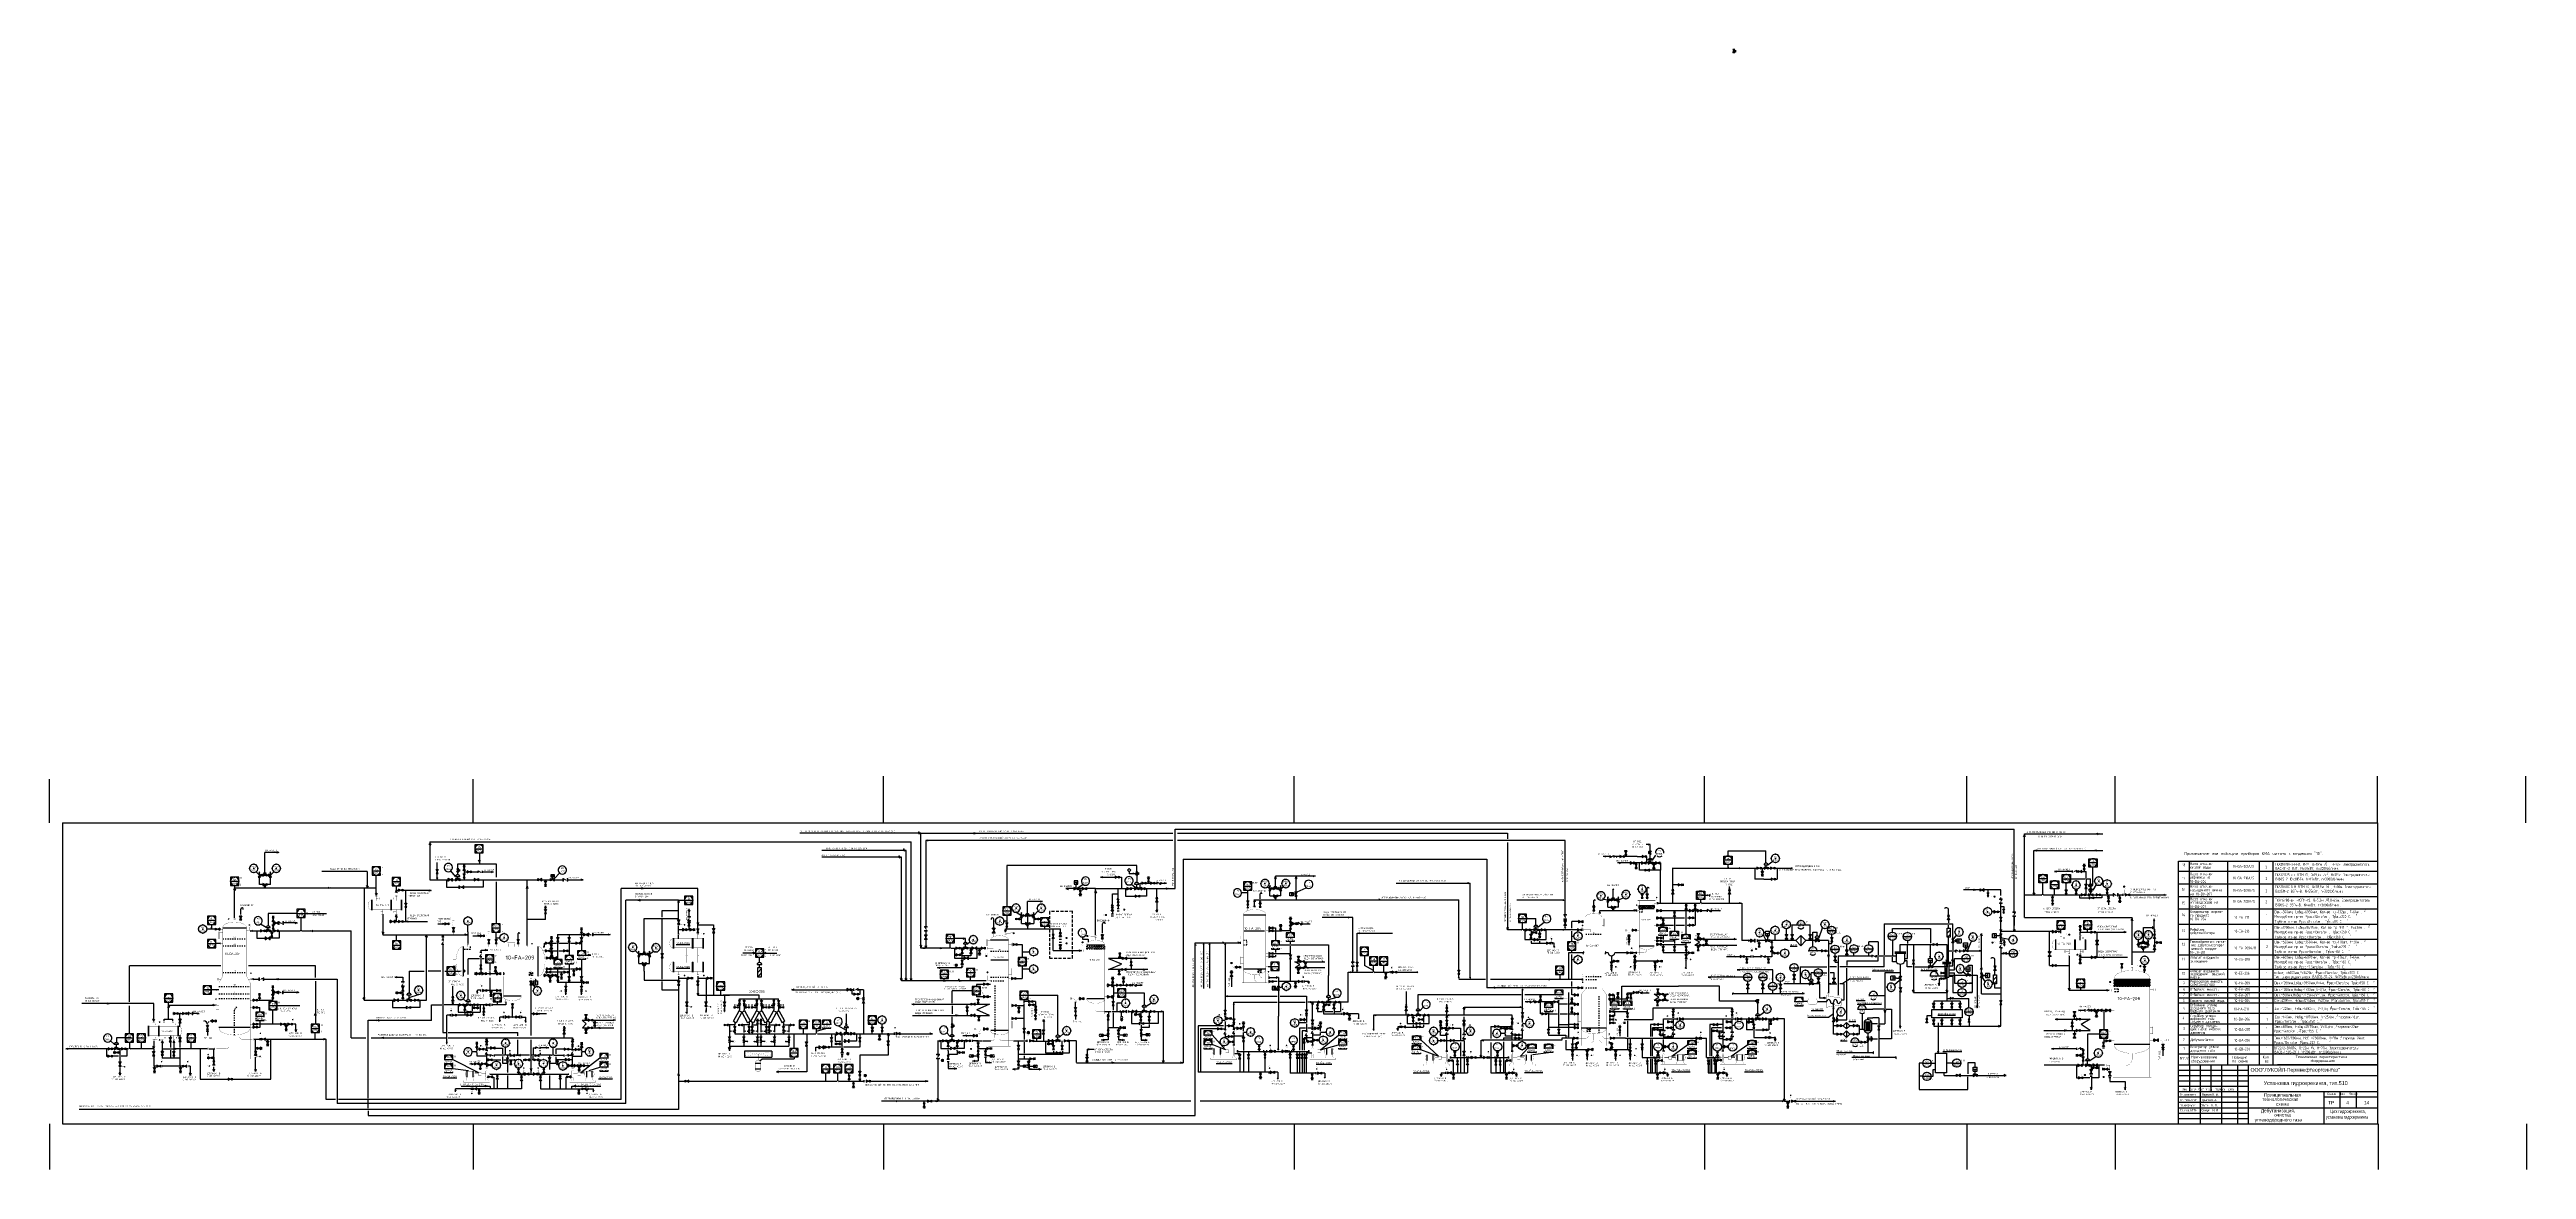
# Model space of a CAD drawing. Extents: x 71 to 279, y 48 to 143.
import ezdxf
from ezdxf.enums import TextEntityAlignment as Align

# ---------------------------------------------------------------- set-up
doc = ezdxf.new("R2010")
doc.units = 0
doc.header["$MEASUREMENT"] = 0
for name, pattern in [('CENTER', [2, 1.25, -0.25, 0.25, -0.25]), ('DASH', [0.15625, 0.09375, -0.0625]), ('DASHED', [0.1875, 0.125, -0.0625]), ('DASHS', [0.375, 0.25, -0.125]), ('HIDDEN', [0.125, 0.0625, -0.0625]), ('SDASH', [0.09375, 0.046875, -0.046875])]:
    doc.linetypes.add(name, pattern=pattern)
doc.layers.get('0').update_dxf_attribs({"linetype": 'CONTINUOUS'})
doc.layers.get('DEFPOINTS').update_dxf_attribs({"linetype": 'CONTINUOUS'})
for name, color, linetype in [('1', 2, 'CONTINUOUS'), ('3', 7, 'DASHS'), ('CORPORATSERV', 3, 'CONTINUOUS'), ('DESIGNDATA', 7, 'CONTINUOUS'), ('IN-ATTRIBS', 7, 'CONTINUOUS'), ('IN-ELECTRICAL', 7, 'HIDDEN'), ('IN-EQUIPMENT', 7, 'CONTINUOUS'), ('IN-INST-TAP', 7, 'CONTINUOUS'), ('IN-INSTRUMENT', 7, 'SDASH'), ('IN-MAJ-PROC', 7, 'CONTINUOUS'), ('IN-MIN-PROC', 7, 'CONTINUOUS'), ('IN-PNEUMATIC', 7, 'CONTINUOUS'), ('IN-SOFTWARE', 7, 'CONTINUOUS'), ('IN-TEXT', 51, 'CONTINUOUS')]:
    doc.layers.add(name, color=color, linetype=linetype)
doc.styles.add('ATTRIBS', font='SIMPLEX', dxfattribs={"width": 0.8, "height": 0.125})
doc.styles.add('HELV', font='HELV', dxfattribs={"height": 0.15})
doc.styles.add('NARROW', font='simplex', dxfattribs={"width": 0.75, "height": 0.1})
doc.styles.add('S1', font='SIMPLEX.shx')
doc.styles.add('SIMPLEX', font='SIMPLEX')
doc.styles.add('STYLE', font='txt.shx', dxfattribs={"width": 0.8, "height": 4})

# ---------------------------------------------------------------- blocks, each defined once
blk = doc.blocks.new('PH35')
at = {"layer": 'IN-ATTRIBS'}
for p in [(-0.25, 0), (0, 0.25), (0, 0), (0.25, 0), (0, -0.25)]:
    blk.add_point(p, dxfattribs=at)
at = {"layer": 'IN-ATTRIBS', "style": 'ATTRIBS'}
blk.add_attdef('SYSCDV', text='', height=0.1, dxfattribs=at).set_placement((-0.31, 0.14), align=Align.RIGHT)
at = {"layer": 'IN-ATTRIBS', "style": 'ATTRIBS', "flags": 1}
blk.add_attdef('SYSCDI', text='', height=0.1, dxfattribs=at).set_placement((-0.31, 0.31), align=Align.RIGHT)
at = {"layer": 'IN-ATTRIBS', "style": 'S1'}
for tag, p in [('INSTTYPE', (0, 0.05)), ('TAGNUM', (0, -0.16)), ('MD', (0.4, -0.57)), ('SZ', (0.4, -0.7))]:
    blk.add_attdef(tag, text='', height=0.1, dxfattribs=at).set_placement(p, align=Align.CENTER)
at = {"layer": 'IN-ATTRIBS', "flags": 1}
for tag, style, width, p in [('DWGNO', 'ATTRIBS', 0.8, (0, 0.45)), ('FILENO', 'ATTRIBS', 0.8, (0, 0.31)), ('IDNUM', 'ATTRIBS', 0.8, (0.01, 0.58)), ('INSTALL', 'ATTRIBS', 0.8, (-0.09, -0.7)), ('DATE', 'ATTRIBS', 0.8, (-0.09, -0.97)), ('SERV', 'ATTRIBS', 0.8, (-0.08, -0.84)), ('CSYS', 'NARROW', 0.75, (-0.09, -1.24)), ('LOC', 'ATTRIBS', 0.8, (-0.08, -0.42)), ('DES', 'NARROW', 0.75, (-0.09, -1.1)), ('SIG', 'ATTRIBS', 0.8, (-0.09, -0.56))]:
    blk.add_attdef(tag, text='', height=0.1, dxfattribs=dict(at, style=style, width=width)).set_placement(p, align=Align.CENTER)
at = {"layer": 'IN-ATTRIBS', "style": 'S1'}
for tag, p in [('XT', (0.32, 0.26)), ('A1', (0.32, 0.12)), ('A2', (0.32, -0.03)), ('A3', (0.32, -0.18)), ('RES', (0.32, -0.34))]:
    blk.add_attdef(tag, p, '', height=0.1, dxfattribs=at)
blk = doc.blocks.new('BUBTEXT')
at = {"layer": 'IN-ATTRIBS'}
for p in [(-0.25, 0), (0, 0.25), (0, 0), (0.25, 0), (0, -0.25)]:
    blk.add_point(p, dxfattribs=at)
at = {"layer": 'IN-ATTRIBS', "style": 'ATTRIBS'}
blk.add_attdef('SYSCDV', text='', height=0.1, dxfattribs=at).set_placement((-0.31, 0.14), align=Align.RIGHT)
at = {"layer": 'IN-ATTRIBS', "style": 'ATTRIBS', "flags": 1}
blk.add_attdef('SYSCDI', text='', height=0.1, dxfattribs=at).set_placement((-0.31, 0.31), align=Align.RIGHT)
at = {"layer": 'IN-ATTRIBS', "style": 'S1'}
for tag, p in [('INSTTYPE', (0, 0.05)), ('TAGNUM', (0, -0.16)), ('MD', (0.4, -0.57)), ('SZ', (0.4, -0.7))]:
    blk.add_attdef(tag, text='', height=0.1, dxfattribs=at).set_placement(p, align=Align.CENTER)
at = {"layer": 'IN-ATTRIBS', "flags": 1}
for tag, style, width, p in [('DWGNO', 'ATTRIBS', 0.8, (0, 0.45)), ('FILENO', 'ATTRIBS', 0.8, (0, 0.31)), ('IDNUM', 'ATTRIBS', 0.8, (0.01, 0.58)), ('INSTALL', 'ATTRIBS', 0.8, (-0.09, -0.7)), ('DATE', 'ATTRIBS', 0.8, (-0.09, -0.97)), ('SERV', 'ATTRIBS', 0.8, (-0.08, -0.84)), ('CSYS', 'NARROW', 0.75, (-0.09, -1.24)), ('LOC', 'ATTRIBS', 0.8, (-0.08, -0.42)), ('DES', 'NARROW', 0.75, (-0.09, -1.1)), ('SIG', 'ATTRIBS', 0.8, (-0.09, -0.56))]:
    blk.add_attdef(tag, text='', height=0.1, dxfattribs=dict(at, style=style, width=width)).set_placement(p, align=Align.CENTER)
at = {"layer": 'IN-ATTRIBS', "style": 'S1'}
for tag, p in [('XT', (0.32, 0.26)), ('A1', (0.32, 0.12)), ('A2', (0.32, -0.03)), ('A3', (0.32, -0.18)), ('RES', (0.32, -0.34))]:
    blk.add_attdef(tag, p, '', height=0.1, dxfattribs=at)
blk = doc.blocks.new('VALVTEXT')
at = {"layer": 'IN-ATTRIBS'}
for p in [(0, 0.0625), (0, 0), (0.25, 0.0625), (0.25, 0), (0, -0.0625), (0.25, -0.0625)]:
    blk.add_point(p, dxfattribs=at)
at = {"layer": 'IN-ATTRIBS', "style": 'S1', "flags": 1}
for tag, p in [('DWGNO', (0.125, 0.4375)), ('FILENO', (0.125, 0.3125)), ('IDNUM', (0.125, 0.5625))]:
    blk.add_attdef(tag, text='', height=0.1, dxfattribs=at).set_placement(p, align=Align.CENTER)
at = {"layer": 'IN-ATTRIBS', "style": 'S1'}
for tag, p in [('MODE', (0.125, 0.078125)), ('SIZE', (0.125, -0.1875))]:
    blk.add_attdef(tag, text='', height=0.1, dxfattribs=at).set_placement(p, align=Align.CENTER)
blk = doc.blocks.new('*X19')
at = {"color": 0}
for p, q in [((25.19, 16.88), (25.37, 17.06)), ((25.19, 17.06), (25.19, 17.06)), ((25.44, 16.81), (25.19, 17.06)), ((25.26, 16.81), (25.19, 16.89)), ((25.3, 16.81), (25.55, 17.06)), ((25.61, 16.81), (25.36, 17.06)), ((25.47, 16.81), (25.72, 17.06)), ((25.79, 16.81), (25.54, 17.06)), ((25.65, 16.81), (25.9, 17.06)), ((25.97, 16.81), (25.72, 17.06)), ((25.83, 16.81), (26.08, 17.06)), ((26.14, 16.81), (25.89, 17.06)), ((26, 16.81), (26.25, 17.06)), ((26.32, 16.81), (26.07, 17.06)), ((26.18, 16.81), (26.43, 17.06)), ((26.44, 16.87), (26.25, 17.06)), ((26.36, 16.81), (26.44, 16.89)), ((26.44, 17.05), (26.42, 17.06))]:
    blk.add_line(p, q, dxfattribs=at)
blk = doc.blocks.new('PH29B')
at = {"linetype": 'Continuous'}
blk.add_line((-0.25, 0), (0.25, 0), dxfattribs=at)
for points in [[(0.25, -0.04), (0.25, 0.25), (-0.25, 0.25), (-0.25, -0.04)], [(-0.25, -0.2), (-0.25, -0.25), (0.25, -0.25), (0.25, -0.2)]]:
    blk.add_lwpolyline(points)
for start, end in [(351.1529, 188.8471), (232.6037, 307.3963)]:
    blk.add_arc((0, 0), 0.25, start, end)
blk = doc.blocks.new('PE2')
for points in [[(0, 0, 0.150368), (0.19, 0.06, 0.150368)], [(0.12, 0, 0.206864), (0.19, 0.06, 0.206864)], [(0.12, 0, -0.206864), (0.19, -0.06, -0.206864)]]:
    blk.add_lwpolyline(points, format="xyb")
blk.add_arc((-0.01, -0.34), 0.336, 54.4623, 88.6678)
for points in [[(0, 0), (0.12, 0), (0.04, 0), (0.14, 0.01)], [(0, 0), (0.12, 0), (0.04, 0), (0.14, -0.01)], [(0.04, 0), (0.14, 0.01), (0.08, 0.01), (0.16, 0.02)], [(0.08, 0.01), (0.16, 0.02), (0.12, 0.02), (0.17, 0.03)], [(0.12, 0.02), (0.17, 0.03), (0.15, 0.04), (0.18, 0.05)], [(0.15, 0.04), (0.18, 0.05), (0.19, 0.06)], [(0.04, 0), (0.14, -0.01), (0.08, -0.01), (0.16, -0.02)], [(0.08, -0.01), (0.16, -0.02), (0.12, -0.02), (0.17, -0.03)], [(0.12, -0.02), (0.17, -0.03), (0.15, -0.04), (0.18, -0.05)], [(0.15, -0.04), (0.18, -0.05), (0.19, -0.06)]]:
    blk.add_solid(points)
blk = doc.blocks.new('PH35A')
blk.add_circle((0, 0), 0.25)
blk = doc.blocks.new('PH29')
at = {"layer": 'IN-ATTRIBS'}
for p in [(-0.25, 0), (0, 0.25), (0, 0), (0.25, 0), (0, -0.25)]:
    blk.add_point(p, dxfattribs=at)
at = {"layer": 'IN-ATTRIBS', "style": 'ATTRIBS'}
blk.add_attdef('SYSCDV', text='', height=0.1, dxfattribs=at).set_placement((-0.31, 0.14), align=Align.RIGHT)
at = {"layer": 'IN-ATTRIBS', "style": 'ATTRIBS', "flags": 1}
blk.add_attdef('SYSCDI', text='', height=0.1, dxfattribs=at).set_placement((-0.31, 0.31), align=Align.RIGHT)
at = {"layer": 'IN-ATTRIBS', "style": 'S1'}
for tag, p in [('INSTTYPE', (0, 0.05)), ('TAGNUM', (0, -0.16)), ('MD', (0.4, -0.57)), ('SZ', (0.4, -0.7))]:
    blk.add_attdef(tag, text='', height=0.1, dxfattribs=at).set_placement(p, align=Align.CENTER)
at = {"layer": 'IN-ATTRIBS', "flags": 1}
for tag, style, width, p in [('DWGNO', 'ATTRIBS', 0.8, (0, 0.45)), ('FILENO', 'ATTRIBS', 0.8, (0, 0.31)), ('IDNUM', 'ATTRIBS', 0.8, (0.01, 0.58)), ('INSTALL', 'ATTRIBS', 0.8, (-0.09, -0.7)), ('DATE', 'ATTRIBS', 0.8, (-0.09, -0.97)), ('SERV', 'ATTRIBS', 0.8, (-0.08, -0.84)), ('CSYS', 'NARROW', 0.75, (-0.09, -1.24)), ('LOC', 'ATTRIBS', 0.8, (-0.08, -0.42)), ('DES', 'NARROW', 0.75, (-0.09, -1.1)), ('SIG', 'ATTRIBS', 0.8, (-0.09, -0.56))]:
    blk.add_attdef(tag, text='', height=0.1, dxfattribs=dict(at, style=style, width=width)).set_placement(p, align=Align.CENTER)
at = {"layer": 'IN-ATTRIBS', "style": 'S1'}
for tag, p in [('XT', (0.32, 0.26)), ('A1', (0.32, 0.12)), ('A2', (0.32, -0.03)), ('A3', (0.32, -0.18)), ('RES', (0.32, -0.34))]:
    blk.add_attdef(tag, p, '', height=0.1, dxfattribs=at)
blk = doc.blocks.new('*X74')
at = {"color": 0}
for p, q in [((14, 13.65), (14.6, 14.25)), ((14, 13.73), (14.52, 14.25)), ((14, 13.82), (14.43, 14.25)), ((14, 13.91), (14.34, 14.25)), ((14, 14), (14.25, 14.25)), ((14, 14.09), (14.16, 14.25)), ((14, 14.18), (14.07, 14.25)), ((14.07, 13.62), (14.69, 14.25)), ((14.16, 13.62), (14.78, 14.25)), ((14.24, 13.62), (14.87, 14.25)), ((14.33, 13.62), (14.96, 14.25)), ((14.42, 13.62), (15.05, 14.25)), ((14.51, 13.62), (15.13, 14.25)), ((14.6, 13.62), (15.22, 14.25)), ((14.69, 13.62), (15.31, 14.25)), ((14.77, 13.62), (15.4, 14.25)), ((14.86, 13.62), (15.49, 14.25)), ((14.95, 13.62), (15.58, 14.25)), ((15.04, 13.62), (15.66, 14.25)), ((15.13, 13.62), (15.75, 14.25)), ((15.22, 13.62), (15.84, 14.25)), ((15.3, 13.62), (15.93, 14.25)), ((15.39, 13.62), (16.02, 14.25)), ((15.48, 13.62), (16.11, 14.25)), ((15.57, 13.62), (16.19, 14.25)), ((15.66, 13.62), (16.28, 14.25)), ((15.75, 13.62), (16.37, 14.25)), ((15.83, 13.62), (16.46, 14.25)), ((15.92, 13.62), (16.55, 14.25)), ((16.01, 13.62), (16.64, 14.25)), ((16.1, 13.62), (16.72, 14.25)), ((16.19, 13.62), (16.81, 14.25)), ((16.28, 13.62), (16.9, 14.25)), ((16.37, 13.62), (16.99, 14.25)), ((16.45, 13.62), (17, 14.17)), ((16.54, 13.62), (17, 14.08)), ((16.63, 13.62), (17, 13.99)), ((16.72, 13.62), (17, 13.91)), ((16.81, 13.62), (17, 13.82)), ((16.9, 13.62), (17, 13.73)), ((16.98, 13.62), (17, 13.64))]:
    blk.add_line(p, q, dxfattribs=at)
blk = doc.blocks.new('A$C06466F1F')
at = {"layer": 'CORPORATSERV', "color": 7, "style": 'STYLE'}
blk.add_text('Примечание: все позиции приборов КИА читать с индексом "10".', height=0.2403, dxfattribs=at).set_placement((0, 0.04, -0.77))
blk = doc.blocks.new('SOLENOID')
at = {"linetype": 'Continuous'}
for points in [[(105.25, 72), (105.34, 72.14), (105.17, 72.14)], [(105.25, 72), (105.34, 71.86), (105.17, 71.86)], [(105.25, 72), (105.39, 72.08), (105.39, 71.92)]]:
    blk.add_lwpolyline(points, close=True, dxfattribs=at)

msp = doc.modelspace()

# ---------------------------------------------------------------- hatches: boundary and pattern name
h = msp.add_hatch()
h.set_pattern_fill('ANSI35', color=2, scale=0.00014, style=0)
h.set_pattern_definition([(135, (1198.569303, -348.1255767), (0.0006286179285, 0.0006286179285), []), (135, (1198.5686744, -348.1255767), (0.0006286179285, 0.0006286179285), [0.00111125, -0.00022225, 0, -0.00022225])])
edge = h.paths.add_edge_path()
edge.add_line((201.87, 74.67), (201.97, 74.78))
edge.add_line((202.01, 74.7), (201.87, 74.67))
edge.add_line((201.97, 74.72), (202.01, 74.7))
edge.add_line((201.97, 74.78), (201.97, 74.72))
h = msp.add_hatch()
h.set_pattern_fill('ANSI37', color=2, scale=0.00014, style=0)
h.set_pattern_definition([(45, (-271.68314443, -228.2868269), (-0.00031430896424, 0.00031430896424), []), (135, (-271.68314443, -228.2868269), (-0.00031430896424, -0.00031430896424), [])])
edge = h.paths.add_edge_path()
edge.add_line((164.09, 72.42), (163.99, 72.52))
edge.add_line((163.99, 72.52), (164, 72.47))
edge.add_line((164, 72.47), (163.96, 72.45))
edge.add_line((163.96, 72.45), (164.09, 72.42))
at = {"linetype": 'Continuous'}
for color, points in [(2, [(85.61, 69.56, 1), (85.61, 69.43, 1)]), (256, [(84.49, 62.75, 1), (84.62, 62.75, 1)]), (2, [(160.87, 61.02, 1), (160.69, 61.02, 1)])]:
    msp.add_hatch(color=color, dxfattribs=at).paths.add_polyline_path(points)
h = msp.add_hatch()
h.set_pattern_fill('ANSI35', color=2, scale=0.00014, style=0)
h.set_pattern_definition([(45, (-820.7504104, -353.7847608), (-0.0006286179285, 0.0006286179285), []), (45, (-820.74978175, -353.7847608), (-0.0006286179285, 0.0006286179285), [0.00111125, -0.00022225, 0, -0.00022225])])
edge = h.paths.add_edge_path()
edge.add_line((175.95, 69.01), (175.85, 69.12))
edge.add_line((175.81, 69.04), (175.95, 69.01))
edge.add_line((175.85, 69.07), (175.81, 69.04))
edge.add_line((175.85, 69.12), (175.85, 69.07))
h = msp.add_hatch()
h.set_pattern_fill('ANSI35', color=2, scale=0.00014, style=0)
h.set_pattern_definition([(45, (-786.289448, -352.6894823), (-0.0006286179285, 0.0006286179285), []), (45, (-786.2888194, -352.6894823), (-0.0006286179285, 0.0006286179285), [0.00111125, -0.00022225, 0, -0.00022225])])
edge = h.paths.add_edge_path()
edge.add_line((210.41, 70.11), (210.31, 70.22))
edge.add_line((210.27, 70.14), (210.41, 70.11))
edge.add_line((210.31, 70.16), (210.27, 70.14))
edge.add_line((210.31, 70.22), (210.31, 70.16))
h = msp.add_hatch(color=2)
edge = h.paths.add_edge_path()
edge.add_arc((151.69, 68.3), 0.0892, 89.9536, 269.9536, ccw=False)
edge.add_arc((151.69, 68.3), 0.0892, -90.0464, 89.9536, ccw=False)
h = msp.add_hatch(color=2)
edge = h.paths.add_edge_path()
edge.add_arc((157.49, 67.53), 0.0893, 180, 360)
edge.add_arc((157.49, 67.53), 0.0893, 0, 180)
h = msp.add_hatch(dxfattribs=at)
h.set_pattern_fill('ANSI31', style=0)
h.set_pattern_definition([(45, (-406.77106, -448.19456), (-0.088388348, 0.088388348), [])])
h.paths.add_polyline_path([(159.34, 67.2), (157.84, 67.2), (157.84, 66.95), (159.34, 66.95)])
h = msp.add_hatch(dxfattribs=at)
h.set_pattern_fill('ANSI31', color=256, scale=2, style=0)
h.set_pattern_definition([(45, (-0.99078, 5.6922), (-0.1767767, 0.1767767), [])])
h.paths.add_polyline_path([(230.27, 68.72), (230.51, 68.72), (230.51, 67.96), (230.27, 67.96)])
h = msp.add_hatch()
h.set_pattern_fill('ANSI31', style=0)
h.set_pattern_definition([(45.5712, (-260.2324, -162.808), (-2.531547, 2.582535), [])])
h.paths.add_polyline_path([(130.16, 65.41), (130.44, 65.41), (130.44, 64.61), (130.16, 64.61)])
h = msp.add_hatch()
h.set_pattern_fill('_U', scale=0.5, angle=45, style=0, pattern_type=0)
h.set_pattern_definition([(45.57123, (-260.2324, -162.8079), (-0.3986688, 0.40669846), [])])
h.paths.add_polyline_path([(130.44, 65.41), (130.16, 65.41), (130.16, 64.61), (130.44, 64.61)])
h = msp.add_hatch()
h.set_pattern_fill('ANSI37', color=2, scale=0.00014, style=0)
h.set_pattern_definition([(45, (-259.6959822, -227.31562325), (-0.00031430896424, 0.00031430896424), []), (135, (-259.6959822, -227.31562325), (-0.00031430896424, -0.00031430896424), [])])
edge = h.paths.add_edge_path()
edge.add_arc((146.86, 65.6), 0.0892, -89.9468, 90.0532, ccw=False)
edge.add_arc((146.86, 65.6), 0.0892, 90.0532, 270.0532, ccw=False)
h = msp.add_hatch(color=2)
edge = h.paths.add_edge_path()
edge.add_arc((149.49, 65), 0.0893, 180, 360)
edge.add_arc((149.49, 65), 0.0893, 0, 180)
h = msp.add_hatch(color=256, dxfattribs=at)
h.paths.add_polyline_path([(212.76, 65.22), (212.6, 65.22), (212.81, 65.18)])
h.paths.add_polyline_path([(212.81, 65.25), (212.6, 65.22), (212.76, 65.22)])
h = msp.add_hatch()
h.set_pattern_fill('ANSI35', color=2, scale=0.00014, style=0)
h.set_pattern_definition([(45, (-781.7622101, -356.5609577), (-0.0006286179285, 0.0006286179285), []), (45, (-781.76158145, -356.5609577), (-0.0006286179285, 0.0006286179285), [0.00111125, -0.00022225, 0, -0.00022225])])
edge = h.paths.add_edge_path()
edge.add_line((214.94, 66.24), (214.84, 66.34))
edge.add_line((214.8, 66.27), (214.93, 66.24))
edge.add_line((214.84, 66.29), (214.8, 66.27))
edge.add_line((214.84, 66.34), (214.84, 66.29))
h = msp.add_hatch()
h.set_pattern_fill('ANSI35', color=2, scale=0.00014, style=0)
h.set_pattern_definition([(45, (-772.4184679, -356.5073298), (-0.0006286179285, 0.0006286179285), []), (45, (-772.4178393, -356.5073298), (-0.0006286179285, 0.0006286179285), [0.00111125, -0.00022225, 0, -0.00022225])])
edge = h.paths.add_edge_path()
edge.add_line((224.28, 66.29), (224.18, 66.4))
edge.add_line((224.14, 66.32), (224.28, 66.29))
edge.add_line((224.18, 66.34), (224.14, 66.32))
edge.add_line((224.18, 66.4), (224.18, 66.34))
h = msp.add_hatch(color=256, dxfattribs=at)
h.paths.add_polyline_path([(228.85, 66.32), (228.85, 66.17), (228.89, 66.37)])
h.paths.add_polyline_path([(228.82, 66.37), (228.85, 66.17), (228.85, 66.32)])
h = msp.add_hatch(dxfattribs=at)
h.set_pattern_fill('ANSI31', color=256, scale=2, style=0)
h.set_pattern_definition([(45, (2.9105, 1.76533), (-0.1767767, 0.1767767), [])])
h.paths.add_polyline_path([(234.17, 64.8), (234.41, 64.8), (234.41, 64.03), (234.17, 64.03)])
h = msp.add_hatch()
h.set_pattern_fill('ANSI37', color=2, scale=0.00014, style=0)
h.set_pattern_definition([(45, (-267.9928638, -230.1117223), (-0.00031430896424, 0.00031430896424), []), (135, (-267.9928638, -230.1117223), (-0.00031430896424, -0.00031430896424), [])])
edge = h.paths.add_edge_path()
edge.add_arc((138.57, 62.8), 0.0892, -89.9468, 90.0532, ccw=False)
edge.add_arc((138.57, 62.8), 0.0892, 90.0532, 270.0532, ccw=False)
h = msp.add_hatch()
h.set_pattern_fill('ANSI37', color=2, scale=0.00014, style=0)
h.set_pattern_definition([(45, (-273.76554173, -236.8747373), (-0.00031430896424, 0.00031430896424), []), (135, (-273.76554173, -236.8747373), (-0.00031430896424, -0.00031430896424), [])])
edge = h.paths.add_edge_path()
edge.add_line((162.01, 63.84), (161.91, 63.94))
edge.add_line((161.91, 63.94), (161.92, 63.88))
edge.add_line((161.92, 63.88), (161.88, 63.86))
edge.add_line((161.88, 63.86), (162.01, 63.84))
h = msp.add_hatch()
h.set_pattern_fill('ANSI35', color=2, scale=0.00014, style=0)
h.set_pattern_definition([(45, (-792.1024598, -359.5909867), (-0.0006286179285, 0.0006286179285), []), (45, (-792.1018312, -359.5909867), (-0.0006286179285, 0.0006286179285), [0.00111125, -0.00022225, 0, -0.00022225])])
edge = h.paths.add_edge_path()
edge.add_line((204.6, 63.21), (204.49, 63.31))
edge.add_line((204.46, 63.24), (204.59, 63.21))
edge.add_line((204.49, 63.26), (204.46, 63.24))
edge.add_line((204.49, 63.31), (204.49, 63.26))
h = msp.add_hatch(color=256, dxfattribs=at)
h.paths.add_polyline_path([(210.29, 64.59), (210.14, 64.59), (210.34, 64.55)])
h.paths.add_polyline_path([(210.34, 64.62), (210.14, 64.59), (210.29, 64.59)])
h = msp.add_hatch(color=256, dxfattribs=at)
h.paths.add_polyline_path([(232.23, 64.1), (232.38, 64.1), (232.18, 64.13)])
h.paths.add_polyline_path([(232.18, 64.06), (232.38, 64.1), (232.23, 64.1)])
h = msp.add_hatch(color=256, dxfattribs=at)
h.paths.add_polyline_path([(232.23, 63.3), (232.38, 63.3), (232.18, 63.34)])
h.paths.add_polyline_path([(232.18, 63.27), (232.38, 63.3), (232.23, 63.3)])
h = msp.add_hatch()
h.set_pattern_fill('ANSI35', color=2, scale=0.00014, style=0)
h.set_pattern_definition([(45, (-223.0028826, -171.7107042), (-0.0006286179285, 0.0006286179285), []), (45, (-223.002254, -171.7107042), (-0.0006286179285, 0.0006286179285), [0.00111125, -0.00022225, 0, -0.00022225])])
edge = h.paths.add_edge_path()
edge.add_arc((105.83, 61.65), 0.0619, 0, 360)
h = msp.add_hatch(color=2)
h.paths.add_polyline_path([(124.55, 62.03, 0.373738), (124.61, 62.09, -0.070186), (124.61, 62.1, 0.373738), (124.55, 62.16, 1)])
h.paths.add_polyline_path([(126.18, 62.03, 0.373738), (126.24, 62.09, -0.070186), (126.24, 62.1, 0.373738), (126.18, 62.16, 1)])
h = msp.add_hatch(color=5, dxfattribs=at)
h.paths.add_polyline_path([(143.25, 62.32, 0.206864), (143.31, 62.38, -0.150368), (143.13, 62.32)])
h.paths.add_polyline_path([(143.31, 62.26, 0.206864), (143.25, 62.32), (143.13, 62.32, -0.150368)])
h = msp.add_hatch()
h.set_pattern_fill('ANSI37', color=2, scale=0.00014, angle=-90, style=0)
h.set_pattern_definition([(315, (-147.2585619, 497.06890536), (0.00031430896424, 0.00031430896424), []), (45, (-147.2585619, 497.06890536), (-0.00031430896424, 0.00031430896424), [])])
edge = h.paths.add_edge_path()
edge.add_line((153.45, 61.3), (153.55, 61.39))
edge.add_line((153.55, 61.39), (153.5, 61.39))
edge.add_line((153.5, 61.39), (153.47, 61.43))
edge.add_line((153.47, 61.43), (153.45, 61.3))
h = msp.add_hatch()
h.set_pattern_fill('ANSI35', color=2, scale=0.00014, style=0)
h.set_pattern_definition([(135, (1191.855054, -360.3671166), (0.0006286179285, 0.0006286179285), []), (135, (1191.8544254, -360.3671166), (0.0006286179285, 0.0006286179285), [0.00111125, -0.00022225, 0, -0.00022225])])
edge = h.paths.add_edge_path()
edge.add_line((195.16, 62.43), (195.26, 62.54))
edge.add_line((195.29, 62.46), (195.16, 62.43))
edge.add_line((195.26, 62.48), (195.29, 62.46))
edge.add_line((195.26, 62.54), (195.26, 62.48))
h = msp.add_hatch(color=256, dxfattribs=at)
h.paths.add_polyline_path([(221.27, 60.97), (221.22, 61), (221.07, 61)])
h.paths.add_polyline_path([(221.07, 61), (221.22, 61), (221.27, 61.04)])
h = msp.add_hatch(dxfattribs=at)
h.set_pattern_fill('ANSI31', color=2, scale=8e-05, angle=180, style=0)
h.set_pattern_definition([(225, (384.767127749, 101.229538609), (7.07106781187e-06, -7.07106781187e-06), [])])
edge = h.paths.add_edge_path()
edge.add_arc((128.07, 59.19), 0.0714, 90.0451, 270.0451)
edge.add_arc((128.07, 59.19), 0.0714, 270.0451, 450.0451)
h = msp.add_hatch(dxfattribs=at)
h.set_pattern_fill('ANSI31', color=2, scale=8e-05, angle=180, style=0)
h.set_pattern_definition([(225, (385.967439788, 101.229538609), (7.07106781187e-06, -7.07106781187e-06), [])])
edge = h.paths.add_edge_path()
edge.add_arc((129.27, 59.19), 0.0714, 90.0451, 270.0451)
edge.add_arc((129.27, 59.19), 0.0714, 270.0451, 450.0451)
h = msp.add_hatch(dxfattribs=at)
h.set_pattern_fill('ANSI31', color=2, scale=8e-05, style=0)
h.set_pattern_definition([(45, (-126.822816455, 17.140768908), (-7.07106781187e-06, 7.07106781187e-06), [])])
edge = h.paths.add_edge_path()
edge.add_arc((129.87, 59.18), 0.0714, 270.0451, 450.0451)
edge.add_arc((129.87, 59.18), 0.0714, 90.0451, 270.0451)
h = msp.add_hatch(dxfattribs=at)
h.set_pattern_fill('ANSI31', color=2, scale=8e-05, angle=180, style=0)
h.set_pattern_definition([(225, (387.41507759, 101.229538609), (7.07106781187e-06, -7.07106781187e-06), [])])
edge = h.paths.add_edge_path()
edge.add_arc((130.72, 59.19), 0.0714, 90.0451, 270.0451)
edge.add_arc((130.72, 59.19), 0.0714, 270.0451, 450.0451)
h = msp.add_hatch(dxfattribs=at)
h.set_pattern_fill('ANSI31', color=2, scale=8e-05, style=0)
h.set_pattern_definition([(45, (-125.395340312, 17.140768908), (-7.07106781187e-06, 7.07106781187e-06), [])])
edge = h.paths.add_edge_path()
edge.add_arc((131.3, 59.18), 0.0714, 270.0451, 450.0451)
edge.add_arc((131.3, 59.18), 0.0714, 90.0451, 270.0451)
h = msp.add_hatch(dxfattribs=at)
h.set_pattern_fill('ANSI31', color=2, scale=8e-05, style=0)
h.set_pattern_definition([(45, (-124.183350971, 17.140768908), (-7.07106781187e-06, 7.07106781187e-06), [])])
edge = h.paths.add_edge_path()
edge.add_arc((132.51, 59.18), 0.0714, 270.0451, 450.0451)
edge.add_arc((132.51, 59.18), 0.0714, 90.0451, 270.0451)
h = msp.add_hatch()
h.set_pattern_fill('ANSI35', color=2, scale=0.00014, style=0)
h.set_pattern_definition([(45, (-259.6896167, -224.8749645), (-0.0006286179285, 0.0006286179285), []), (45, (-259.6889881, -224.8749645), (-0.0006286179285, 0.0006286179285), [0.00111125, -0.00022225, 0, -0.00022225])])
edge = h.paths.add_edge_path()
edge.add_arc((148.1, 58.56), 0.0892, 179.9534, 359.9534)
edge.add_arc((148.1, 58.56), 0.0892, 359.9534, 539.9534)
h = msp.add_hatch()
h.set_pattern_fill('ANSI37', color=2, scale=0.00014, style=0)
h.set_pattern_definition([(45, (-263.2072782, -222.72118416), (-0.00031430896424, 0.00031430896424), []), (135, (-263.2072782, -222.72118416), (-0.00031430896424, -0.00031430896424), [])])
edge = h.paths.add_edge_path()
edge.add_arc((152.93, 59.93), 0.0892, 359.9532, 539.9532)
edge.add_arc((152.93, 59.93), 0.0892, 179.9532, 359.9532)
h = msp.add_hatch()
h.set_pattern_fill('ANSI37', color=2, scale=0.00014, style=0)
h.set_pattern_definition([(134.86333474, (482.24351486, -225.5630015), (0.0003150577776, 0.00031355836263), []), (44.86333474, (482.24351486, -225.5630015), (0.00031355836263, -0.0003150577776), [])])
edge = h.paths.add_edge_path()
edge.add_arc((159.17, 59.7), 0.0892, 269.8633, 449.8633)
edge.add_arc((159.17, 59.7), 0.0892, 89.8633, 269.8633)
h = msp.add_hatch()
h.set_pattern_fill('ANSI37', color=2, scale=0.00014, style=0)
h.set_pattern_definition([(45, (-162.74918936, -224.78503996), (-0.00031430896424, 0.00031430896424), []), (135, (-162.74918936, -224.78503996), (-0.00031430896424, -0.00031430896424), [])])
edge = h.paths.add_edge_path()
edge.add_arc((161, 59.71), 0.0892, 90, 270)
edge.add_arc((161, 59.71), 0.0892, 270, 450)
h = msp.add_hatch()
h.set_pattern_fill('ANSI37', color=2, scale=0.00014, style=0)
h.set_pattern_definition([(45, (-160.84415434, -224.7476311), (-0.00031430896424, 0.00031430896424), []), (135, (-160.84415434, -224.7476311), (-0.00031430896424, -0.00031430896424), [])])
edge = h.paths.add_edge_path()
edge.add_arc((162.91, 59.75), 0.0892, 90, 270)
edge.add_arc((162.91, 59.75), 0.0892, 270, 450)
h = msp.add_hatch(color=256, dxfattribs=at)
h.paths.add_polyline_path([(224.18, 59.37), (224.13, 59.4), (223.97, 59.4)])
h.paths.add_polyline_path([(223.97, 59.4), (224.13, 59.4), (224.18, 59.44)])
h = msp.add_hatch()
h.set_pattern_fill('ANSI37', color=2, scale=0.00014, angle=-180, style=0)
h.set_pattern_definition([(225, (544.3011828, 351.0620228), (0.00031430896424, -0.00031430896424), []), (315, (544.3011828, 351.0620228), (0.00031430896424, 0.00031430896424), [])])
edge = h.paths.add_edge_path()
edge.add_arc((137.74, 58.15), 0.0892, 90.0532, 270.0532, ccw=False)
edge.add_arc((137.74, 58.15), 0.0892, -89.9468, 90.0532, ccw=False)
h = msp.add_hatch()
h.set_pattern_fill('ANSI37', color=2, scale=0.00014, angle=-90, style=0)
h.set_pattern_definition([(315, (-153.71351995, 462.88146435), (0.00031430896424, 0.00031430896424), []), (45, (-153.71351995, 462.88146435), (-0.00031430896424, 0.00031430896424), [])])
edge = h.paths.add_edge_path()
edge.add_arc((139.2, 56.32), 0.0892, -179.9468, 0.0532, ccw=False)
edge.add_arc((139.2, 56.32), 0.0892, 0.0532, 180.0532, ccw=False)
h = msp.add_hatch()
h.set_pattern_fill('ANSI37', color=2, scale=0.00014, style=0)
h.set_pattern_definition([(45, (-260.8601394, -235.32330407), (-0.00031430896424, 0.00031430896424), []), (135, (-260.8601394, -235.32330407), (-0.00031430896424, -0.00031430896424), [])])
edge = h.paths.add_edge_path()
edge.add_arc((145.7, 57.59), 0.0892, -89.9468, 90.0532, ccw=False)
edge.add_arc((145.7, 57.59), 0.0892, 90.0532, 270.0532, ccw=False)
h = msp.add_hatch()
h.set_pattern_fill('ANSI37', color=2, scale=0.00014, style=0)
h.set_pattern_definition([(135.01658687, (472.05673265, -226.4386483), (0.00031421796004, 0.0003143999421), []), (45.01658687, (472.05673265, -226.4386483), (0.0003143999421, -0.00031421796004), [])])
edge = h.paths.add_edge_path()
edge.add_arc((148.22, 57.96), 0.0892, 270.0166, 450.0166)
edge.add_arc((148.22, 57.96), 0.0892, 90.0166, 270.0166)
h = msp.add_hatch()
h.set_pattern_fill('ANSI37', color=2, scale=0.00014, style=0)
h.set_pattern_definition([(45, (-173.94627504, -226.53191884), (-0.00031430896424, 0.00031430896424), []), (135, (-173.94627504, -226.53191884), (-0.00031430896424, -0.00031430896424), [])])
edge = h.paths.add_edge_path()
edge.add_arc((149.8, 57.96), 0.0892, 90, 270)
edge.add_arc((149.8, 57.96), 0.0892, 270, 450)
h = msp.add_hatch()
h.set_pattern_fill('ANSI37', color=2, scale=0.00014, style=0)
h.set_pattern_definition([(45, (-171.17174664, -227.39156094), (-0.00031430896424, 0.00031430896424), []), (135, (-171.17174664, -227.39156094), (-0.00031430896424, -0.00031430896424), [])])
edge = h.paths.add_edge_path()
edge.add_arc((152.58, 57.1), 0.0892, 90, 270)
edge.add_arc((152.58, 57.1), 0.0892, 270, 450)
h = msp.add_hatch()
h.set_pattern_fill('ANSI37', color=2, scale=0.00014, style=0)
h.set_pattern_definition([(45, (-170.3074646, -227.40117207), (-0.00031430896424, 0.00031430896424), []), (135, (-170.3074646, -227.40117207), (-0.00031430896424, -0.00031430896424), [])])
edge = h.paths.add_edge_path()
edge.add_arc((153.44, 57.09), 0.0892, 90, 270)
edge.add_arc((153.44, 57.09), 0.0892, 270, 450)
h = msp.add_hatch(color=256, dxfattribs=at)
h.paths.add_polyline_path([(228.11, 57.32), (228.06, 57.36), (227.91, 57.36)])
h.paths.add_polyline_path([(227.91, 57.36), (228.06, 57.36), (228.11, 57.39)])
h = msp.add_hatch(color=256, dxfattribs=at)
h.paths.add_polyline_path([(232.66, 57.23), (232.63, 57.18), (232.63, 57.03)])
h.paths.add_polyline_path([(232.63, 57.03), (232.63, 57.18), (232.59, 57.23)])
h = msp.add_hatch(color=5, dxfattribs=at)
h.paths.add_polyline_path([(107.4, 55.43, -0.150368), (107.22, 55.5, 0.206864), (107.28, 55.43)])
h.paths.add_polyline_path([(107.4, 55.43), (107.28, 55.43, 0.206864), (107.22, 55.37, -0.150368)])
h = msp.add_hatch(color=5, dxfattribs=at)
h.paths.add_polyline_path([(216.56, 54.14, -0.002087), (216.56, 54.14), (216.56, 54.27, 0.19194), (216.5, 54.33, -0.161823)])
h.paths.add_polyline_path([(216.62, 54.33, 0.222454), (216.56, 54.27), (216.56, 54.14, -0.156468)])
h = msp.add_hatch(color=256, dxfattribs=at)
h.paths.add_polyline_path([(228.11, 56.21), (228.06, 56.25), (227.91, 56.25)])
h.paths.add_polyline_path([(227.91, 56.25), (228.06, 56.25), (228.11, 56.28)])

# ---------------------------------------------------------------- linework, layer by layer
at = {"color": 6, "linetype": 'Continuous'}
for p, q in [((71.63, 77.59), (71.63, 52.26)), ((71.63, 77.59), (266.49, 77.59)), ((217.96, 68.1), (217.96, 67.24)), ((225.87, 66.72), (226.78, 66.72)), ((225.87, 66.63), (226.78, 66.63)), ((225.98, 66.63), (225.98, 65.9)), ((226.67, 66.63), (226.67, 65.9)), ((230.6, 65.84), (229.88, 65.84)), ((230.6, 65.73), (229.88, 65.73)), ((230.06, 65.73), (230.06, 64.61)), ((230.41, 65.73), (230.41, 64.61)), ((230.06, 64.61), (230.41, 64.61)), ((219.34, 62.54), (220.15, 62.54)), ((221.29, 62.54), (221.35, 62.54)), ((221.8, 60.79), (221.8, 60.24)), ((223.29, 60.83), (223.29, 60.1)), ((223.89, 60.83), (223.89, 60.1)), ((221.8, 60.08), (221.8, 59.52)), ((71.63, 52.26), (266.49, 52.26))]:
    msp.add_line(p, q, dxfattribs=at)
at = {"color": 6}
for p, q in [((266.49, 77.59), (266.49, 52.26)), ((97.66, 70.23), (97.66, 71.1)), ((99.29, 70.23), (99.29, 71.1)), ((100.16, 70.23), (100.16, 71.1)), ((171.03, 69.84), (172.91, 69.84)), ((111.63, 67.17), (111.63, 64.67)), ((105.45, 65.17), (105.41, 65.17)), ((105.45, 65.05), (105.41, 65.05)), ((108.75, 64.95), (108.72, 64.95)), ((108.75, 64.83), (108.72, 64.83)), ((172.91, 65.28), (171.03, 65.28)), ((78.87, 60.5), (78.87, 59.63)), ((79.74, 60.5), (79.74, 59.63)), ((81.37, 60.5), (81.37, 59.63)), ((128.1, 60.88), (128.58, 61.77)), ((128.1, 60.88), (128.34, 60.75)), ((128.82, 61.64), (128.34, 60.75)), ((128.82, 61.64), (128.58, 61.77)), ((128.82, 61.64), (129.06, 61.77)), ((128.82, 61.64), (129.3, 60.75)), ((129.54, 60.88), (129.06, 61.77)), ((129.54, 60.88), (129.3, 60.75)), ((129.56, 60.88), (130.04, 61.77)), ((129.56, 60.88), (129.8, 60.75)), ((130.28, 61.64), (129.8, 60.75)), ((130.28, 61.64), (130.04, 61.77)), ((130.28, 61.64), (130.52, 61.77)), ((130.28, 61.64), (130.76, 60.75)), ((131, 60.88), (130.52, 61.77)), ((131, 60.88), (130.76, 60.75)), ((131, 60.88), (131.48, 61.77)), ((131, 60.88), (131.24, 60.75)), ((131.72, 61.64), (131.24, 60.75)), ((131.72, 61.64), (131.48, 61.77)), ((131.72, 61.64), (131.96, 61.77)), ((131.72, 61.64), (132.2, 60.75)), ((132.44, 60.88), (131.96, 61.77)), ((132.44, 60.88), (132.2, 60.75)), ((168.58, 58.1), (168.58, 58.6)), ((169.06, 58.6), (169.06, 58.1)), ((178.01, 58.6), (178.01, 58.1)), ((178.49, 58.1), (178.49, 58.6)), ((105.69, 56.19), (105.69, 56.69)), ((106.17, 56.69), (106.17, 56.19)), ((115.73, 56.69), (115.73, 56.19)), ((116.21, 56.19), (116.21, 56.69)), ((131.33, 58.37), (129.03, 58.37)), ((129.03, 58.37), (129.03, 57.86)), ((129.03, 57.86), (131.33, 57.86)), ((129.94, 57.36), (130.41, 57.36)), ((129.94, 56.88), (130.41, 56.88)), ((131.33, 58.37), (131.33, 57.86)), ((186.5, 57.57), (186.5, 58.07)), ((186.98, 58.07), (186.98, 57.57)), ((194.82, 58.07), (194.82, 57.57)), ((195.29, 57.57), (195.29, 58.07)), ((207.57, 58.08), (207.57, 57.58)), ((208.04, 57.58), (208.04, 58.08)), ((212.56, 58.08), (212.56, 57.58)), ((213.04, 57.58), (213.04, 58.08))]:
    msp.add_line(p, q, dxfattribs=at)
at = {"color": 5, "linetype": 'Continuous'}
for p, q in [((88.65, 73.37), (88.65, 75.1)), ((102.56, 75.99), (143.06, 75.99)), ((143.89, 76.71), (133.69, 76.71)), ((142.63, 75.26), (135.54, 75.26)), ((142.63, 64.42), (142.63, 75.26)), ((143.06, 64.29), (143.06, 75.99)), ((143.89, 76.71), (165.09, 76.71)), ((143.89, 67.04), (143.89, 76.71)), ((144.3, 76.11), (144.3, 68.84)), ((165.09, 76.11), (144.43, 76.11)), ((165.28, 76.35), (165.28, 77.05)), ((165.28, 77.05), (235.91, 77.05)), ((165.28, 72.05), (165.28, 76.35)), ((165.48, 76.71), (193.27, 76.71)), ((198.11, 76.11), (165.48, 76.11)), ((198.11, 71.08), (198.11, 76.11)), ((235.91, 70.07), (235.91, 77.05)), ((236.77, 71.52), (236.78, 76.65)), ((236.78, 76.65), (243.37, 76.65)), ((237.57, 75.26), (243.38, 75.26)), ((237.57, 71.52), (237.57, 75.26)), ((88.2, 72.4), (88.2, 73.02)), ((88.37, 73.19), (88.48, 73.19)), ((88.83, 73.19), (88.96, 73.19)), ((89.13, 72.4), (89.13, 73.02)), ((97.28, 73.49), (97.28, 72.11)), ((105.68, 73.45), (105.44, 73.45)), ((105.44, 73.45), (105.44, 73.3)), ((106.63, 73.45), (106.03, 73.45)), ((142.24, 74.69), (135.54, 74.69)), ((142.24, 64.42), (142.24, 74.69)), ((159, 73.01), (160.23, 73.01)), ((160.58, 73.01), (160.78, 73.01)), ((160.78, 73.01), (160.78, 72.05)), ((165.97, 74.52), (191.53, 74.54)), ((165.97, 74.52), (165.97, 57.39)), ((173.72, 72.23), (173.72, 73.09)), ((177.09, 73.09), (173.72, 73.09)), ((214.02, 73.78), (214.25, 73.78)), ((214.08, 73.77), (214.08, 72.86)), ((214.58, 73.78), (214.85, 73.78)), ((214.71, 73.53), (214.71, 73.77)), ((215.2, 73.78), (215.4, 73.78)), ((215.75, 73.78), (217.22, 73.78)), ((215.96, 73.78), (215.96, 72.86)), ((240.82, 73.49), (239.31, 73.49)), ((241.26, 73.49), (241.17, 73.49)), ((241.61, 73.49), (241.96, 73.49)), ((241.96, 72.84), (241.96, 73.49)), ((88.48, 72.4), (88.2, 72.4)), ((88.65, 72.11), (88.65, 72.23)), ((89.13, 72.4), (88.78, 72.4)), ((105.44, 72.95), (105.44, 72.8)), ((152.86, 69.96), (152.86, 70.96)), ((154.11, 70.96), (152.86, 70.96)), ((156.77, 72.05), (156.08, 72.05)), ((157.46, 72.05), (157.12, 72.05)), ((157.29, 71.9), (157.29, 72.05)), ((158.59, 72.05), (157.81, 72.05)), ((158.59, 72.05), (161.23, 72.05)), ((158.59, 68.14), (158.59, 72.05)), ((160, 71.6), (160.48, 71.6)), ((160, 70.49), (160, 71.6)), ((160.48, 70.94), (160.48, 72.05)), ((161.11, 72.05), (161.11, 71.42)), ((161.11, 71.42), (161.92, 71.42)), ((161.87, 72.05), (161.58, 72.05)), ((162.25, 72.05), (162.39, 72.05)), ((162.86, 71.42), (162.26, 71.42)), ((162.33, 72.05), (162.33, 72.51)), ((162.33, 72.51), (162.47, 72.51)), ((162.74, 72.05), (165.28, 72.05)), ((162.82, 72.51), (163.2, 72.51)), ((162.86, 72.05), (162.86, 71.42)), ((163.04, 72.51), (163.04, 72.6)), ((163.55, 72.51), (163.74, 72.51)), ((163.74, 71.27), (163.74, 72.05)), ((163.74, 70.92), (163.74, 70.07)), ((164.1, 72.51), (164.55, 72.51)), ((197.97, 71.08), (194.05, 71.08)), ((198.11, 70.43), (198.11, 71.08)), ((200.52, 70.63), (200.52, 71.04)), ((201.71, 70.5), (201.71, 70.93)), ((201.89, 71.1), (201.98, 71.1)), ((202.16, 71.8), (202.16, 72)), ((202.16, 71.27), (202.16, 71.99)), ((202.33, 71.1), (202.42, 71.1)), ((202.59, 70.5), (202.59, 70.93)), ((205.02, 71.6), (205.02, 72.09)), ((214.83, 72.86), (214.08, 72.86)), ((214.83, 72.86), (215.44, 72.86)), ((215.79, 72.86), (215.96, 72.86)), ((233.04, 71.94), (231.65, 71.94)), ((234.78, 71.94), (233.39, 71.94)), ((233.7, 71.94), (233.7, 71.71)), ((234.78, 71.46), (234.78, 71.94)), ((234.78, 71.17), (234.78, 71.29)), ((239.14, 71.52), (239.14, 71.36)), ((239.14, 71.01), (239.14, 70.63)), ((241.4, 71.52), (241.4, 71.28)), ((241.4, 71.28), (242.22, 71.28)), ((241.96, 72.84), (241.96, 72.42)), ((241.96, 71.52), (241.96, 72.06)), ((243.28, 71.28), (242.57, 71.28)), ((243.28, 71.52), (243.28, 71.28)), ((243.84, 71.52), (243.84, 71.29)), ((243.84, 70.94), (243.84, 70.7)), ((244.79, 71.29), (244.79, 71.52)), ((86.63, 69.86), (86.63, 70.33)), ((86.68, 70.4), (86.68, 70.4)), ((89.44, 69.16), (89.36, 69.16)), ((89.36, 69.16), (89.36, 69.01)), ((89.85, 69.16), (89.79, 69.16)), ((112.29, 69.45), (110.75, 69.45)), ((150.01, 68.77), (150.01, 69.47)), ((151.12, 68.66), (151.12, 68.83)), ((152.19, 69.48), (152.34, 69.48)), ((152.34, 69.11), (152.34, 69.61)), ((152.34, 69.11), (152.69, 69.11)), ((152.51, 69.78), (152.69, 69.78)), ((152.86, 68.94), (152.86, 68.67)), ((153.04, 69.79), (153.21, 69.79)), ((153.04, 69.11), (153.38, 69.11)), ((153.38, 69.61), (153.38, 69.11)), ((159.17, 68.29), (159.17, 69.08)), ((160, 70.14), (160, 69.92)), ((160.48, 70.59), (160.48, 70.37)), ((198.11, 69.84), (198.11, 70.43)), ((198.11, 69.33), (198.11, 69.49)), ((198.11, 68.71), (198.11, 68.98)), ((201.71, 70.5), (201.98, 70.5)), ((202.16, 70.31), (202.16, 70.21)), ((202.59, 70.5), (202.33, 70.5)), ((206.35, 68.81), (206.35, 68.97)), ((207.31, 69.58), (207.31, 68.46)), ((208.29, 68.19), (208.29, 70.2)), ((224.95, 69.08), (230.74, 69.08)), ((224.95, 69.08), (224.95, 66.47)), ((230.39, 69.78), (230.39, 70.28)), ((230.39, 69.43), (230.39, 69.18)), ((230.39, 68.72), (230.39, 68.98)), ((230.74, 67.83), (230.74, 69.08)), ((234.78, 69.66), (234.78, 70.82)), ((234.78, 70.54), (235.03, 70.54)), ((234.78, 68.43), (234.78, 69.31)), ((235.03, 70.54), (235.03, 70.31)), ((247.69, 68.62), (247.68, 69.5)), ((89.36, 68.66), (89.36, 68.51)), ((144.25, 67.04), (143.89, 67.04)), ((146.29, 67.04), (144.04, 67.04)), ((144.04, 67.04), (144.25, 67.04)), ((144.3, 68.49), (144.3, 68.14)), ((144.3, 67.79), (144.3, 67.16)), ((146.41, 67.04), (146.82, 67.04)), ((146.7, 67.03), (146.7, 66.19)), ((147.46, 67.04), (147.17, 67.04)), ((147.34, 66.93), (147.34, 67.03)), ((148.21, 67.04), (147.81, 67.04)), ((148.1, 66.9), (148.1, 67.03)), ((148.56, 67.04), (148.95, 67.04)), ((148.63, 66.19), (148.63, 67.04)), ((148.82, 66.89), (148.82, 67.04)), ((151.01, 68.66), (155.62, 68.66)), ((151.01, 68.39), (151.01, 68.54)), ((152.41, 67.35), (152.41, 66.25)), ((155.02, 68.19), (155.02, 68.66)), ((155.02, 66.83), (155.02, 67.84)), ((155.02, 66.83), (157.36, 66.83)), ((155.62, 68.33), (155.62, 68.66)), ((155.62, 66.83), (155.62, 67)), ((157.84, 67.33), (159.34, 67.33)), ((166.98, 52.94), (166.98, 67.5)), ((174.99, 68.47), (174.99, 68.32)), ((180.6, 65.87), (180.6, 68.3)), ((180.6, 68.3), (183.57, 68.3)), ((194.57, 68.58), (194.79, 68.58)), ((194.79, 68.58), (194.58, 68.58)), ((194.73, 68.58), (194.71, 68.58)), ((194.71, 68.58), (194.71, 67.76)), ((194.71, 67.76), (195.47, 67.76)), ((195.4, 68.58), (195.14, 68.58)), ((195.48, 68.58), (195.14, 68.58)), ((195.24, 68.48), (195.24, 68.58)), ((195.24, 68.48), (195.24, 68.21)), ((195.24, 67.86), (195.24, 67.82)), ((195.24, 67.63), (195.24, 67.45)), ((195.24, 67.45), (196.54, 67.45)), ((195.82, 67.76), (196.51, 67.76)), ((196.08, 68.58), (195.83, 68.58)), ((196.08, 68.58), (195.9, 68.58)), ((195.96, 68.58), (195.96, 68.31)), ((195.96, 67.96), (195.96, 67.86)), ((195.96, 67.64), (195.96, 67.46)), ((199.16, 68.58), (196.43, 68.58)), ((196.51, 67.76), (196.51, 68.58)), ((197.19, 67.47), (197.04, 67.47)), ((197.19, 67.11), (197.19, 67.47)), ((203.48, 67.75), (203.48, 67.29)), ((206.35, 68.11), (206.35, 67.92)), ((207.31, 67.66), (207.31, 67.75)), ((209.42, 67.55), (209.01, 67.8)), ((209.01, 67.8), (209.44, 67.8)), ((209.03, 67.29), (209.42, 67.55)), ((209.03, 67.29), (209.42, 67.29)), ((209.77, 67.29), (212.56, 67.29)), ((209.79, 67.8), (209.86, 67.8)), ((209.86, 67.8), (212.52, 67.8)), ((209.99, 67.8), (209.99, 67.72)), ((230.39, 65.84), (230.39, 67.96)), ((230.39, 66.8), (230.99, 66.8)), ((230.74, 67.48), (230.74, 66.9)), ((231.34, 66.8), (231.65, 66.8)), ((232, 66.8), (233.15, 66.81)), ((233.15, 64.92), (233.15, 68.28)), ((234.78, 67.75), (235.08, 67.75)), ((238.89, 66.72), (238.89, 68.43)), ((241.46, 68.55), (241.46, 68.39)), ((241.46, 68.14), (241.46, 68.39)), ((241.46, 68.39), (242.36, 68.39)), ((242.71, 68.39), (242.88, 68.39)), ((242.88, 67.69), (242.88, 68.39)), ((242.88, 68.39), (245.32, 68.39)), ((242.88, 66.27), (242.88, 67.34)), ((245.83, 66.73), (247.71, 66.73)), ((246.36, 67.13), (246.36, 67.28)), ((246.6, 67.13), (246.36, 67.13)), ((246.6, 67.45), (246.53, 67.45)), ((246.78, 67.63), (246.78, 68.77)), ((246.78, 68.77), (247.71, 68.77)), ((246.78, 66.73), (246.78, 66.96)), ((247.01, 67.45), (246.95, 67.45)), ((247.19, 67.13), (246.95, 67.13)), ((247.19, 67.13), (247.19, 67.28)), ((247.71, 68.64), (247.71, 68.19)), ((247.71, 68.64), (247.71, 68.64)), ((247.71, 67.84), (247.71, 67.26)), ((247.88, 67.51), (247.71, 67.51)), ((247.71, 66.91), (247.71, 66.73)), ((147.34, 65.39), (145.27, 65.39)), ((146.7, 66.19), (147.51, 66.19)), ((147.19, 66.47), (147.34, 66.47)), ((147.34, 66.58), (147.34, 66.26)), ((147.34, 65.53), (147.34, 65.39)), ((148.1, 66.4), (147.35, 66.4)), ((147.35, 66.09), (147.35, 66.02)), ((147.87, 66.19), (148.63, 66.19)), ((148.1, 66.55), (148.1, 66.4)), ((149.76, 66.05), (151.26, 66.05)), ((152.41, 65.55), (152.41, 64.48)), ((159.68, 66.18), (160.76, 65.72)), ((160.86, 66.18), (159.68, 66.18)), ((159.68, 65.23), (160.76, 65.7)), ((160.8, 65.23), (159.68, 65.23)), ((160.59, 65.15), (160.59, 65.23)), ((160.63, 66.26), (160.63, 66.18)), ((161.3, 65.24), (161.15, 65.24)), ((162.94, 66.18), (161.21, 66.18)), ((162.98, 65.24), (161.3, 65.24)), ((161.58, 65.9), (161.58, 66.18)), ((161.58, 65.55), (161.58, 65.23)), ((175.36, 65.9), (175.79, 65.9)), ((175.77, 65.65), (175.36, 65.9)), ((175.38, 65.4), (175.77, 65.65)), ((175.38, 65.4), (175.77, 65.4)), ((176.12, 65.4), (177.87, 65.4)), ((176.14, 65.9), (176.21, 65.9)), ((176.21, 65.9), (177.87, 65.9)), ((176.27, 65.9), (176.27, 65.82)), ((212.83, 66.32), (211.69, 66.32)), ((213.74, 66.32), (213.18, 66.32)), ((214.59, 66.32), (213.91, 66.32)), ((215.5, 66.32), (214.94, 66.32)), ((217.9, 65.46), (220.14, 65.46)), ((217.9, 65.46), (217.9, 64.04)), ((220.94, 65.46), (220.4, 65.46)), ((224.95, 65.46), (221.22, 65.46)), ((224.95, 65.46), (224.95, 66.29)), ((226.32, 64.95), (225.03, 64.95)), ((225.03, 64.95), (225.03, 60.67)), ((226.32, 65.7), (226.32, 64.69)), ((226.89, 65.97), (226.67, 65.97)), ((226.89, 65.47), (226.89, 65.97)), ((227.32, 65.47), (226.89, 65.47)), ((227.53, 65.47), (228.68, 65.47)), ((230.29, 65.47), (229.03, 65.47)), ((230.41, 65.55), (230.74, 65.55)), ((230.41, 64.76), (231.86, 64.76)), ((230.74, 65.55), (230.74, 66.71)), ((232.21, 64.76), (232.79, 64.76)), ((232.79, 64.76), (232.79, 62.01)), ((234.29, 65.52), (234.29, 66.07)), ((234.29, 64.8), (234.29, 65.17)), ((238.89, 65.58), (238.89, 66.37)), ((238.89, 65.58), (239.1, 65.58)), ((239.45, 65.58), (240.53, 65.58)), ((241.46, 66.51), (241.46, 66.27)), ((241.46, 66.11), (241.46, 66.27)), ((241.46, 66.27), (242.39, 66.27)), ((242.74, 66.27), (245.43, 66.27)), ((89.32, 63.31), (89.32, 63.16)), ((89.4, 63.31), (89.32, 63.31)), ((89.32, 62.81), (89.32, 62.66)), ((89.82, 63.31), (89.75, 63.31)), ((145.79, 64.29), (142.24, 64.29)), ((149.39, 64.29), (145.91, 64.29)), ((151.86, 64.48), (152.41, 64.48)), ((159.34, 62.77), (157.84, 62.77)), ((159.97, 63.91), (160.35, 63.91)), ((160.09, 62.94), (159.97, 62.94)), ((160.03, 64.15), (160.03, 63.91)), ((160.08, 62.94), (160.08, 62.55)), ((160.09, 63.91), (160.09, 62.94)), ((160.7, 63.92), (160.93, 63.92)), ((160.93, 63.92), (160.93, 64.18)), ((160.93, 63.92), (161.17, 63.92)), ((161.52, 63.92), (161.66, 63.92)), ((162.01, 63.92), (162.52, 63.92)), ((202.16, 63.1), (202.27, 63.1)), ((202.16, 62.76), (203.36, 62.76)), ((202.27, 62.81), (202.27, 63.1)), ((202.27, 62.6), (202.27, 62.7)), ((203.36, 63.29), (203.83, 63.29)), ((203.36, 63.19), (203.36, 63.29)), ((203.36, 62.84), (203.36, 62.76)), ((203.36, 62.6), (203.36, 62.76)), ((204.18, 63.29), (204.25, 63.29)), ((204.6, 63.29), (205.17, 63.29)), ((206, 62.91), (205.59, 63.16)), ((205.59, 63.16), (206.02, 63.16)), ((205.61, 62.66), (206, 62.91)), ((205.61, 62.66), (206, 62.66)), ((206.35, 62.66), (206.82, 62.66)), ((206.37, 63.16), (206.44, 63.16)), ((206.37, 63.16), (206.82, 63.16)), ((206.5, 63.16), (206.5, 63.08)), ((212.22, 63.23), (218.24, 63.23)), ((218.65, 64.04), (216.53, 64.04)), ((219.55, 64.04), (219, 64.04)), ((219.55, 62.84), (219.55, 64.04)), ((220.08, 62.84), (219.55, 62.84)), ((220.27, 64.04), (220.99, 64.04)), ((221.59, 64.04), (221.22, 64.04)), ((221.35, 62.69), (221.59, 62.69)), ((221.59, 62.69), (221.59, 64.04)), ((229.13, 62.59), (229.13, 62.41)), ((229.72, 64.47), (229.58, 64.47)), ((229.58, 64.47), (229.58, 63.93)), ((229.82, 62.59), (229.82, 62.4)), ((230.14, 64.47), (229.98, 64.47)), ((230.14, 64.61), (230.14, 64.47)), ((230.66, 62.59), (230.66, 62.4)), ((231.35, 62.59), (231.35, 62.41)), ((233.15, 63.2), (233.15, 64.57)), ((233.15, 63.2), (234.78, 63.2)), ((234.29, 63.66), (234.29, 64.03)), ((234.78, 63.66), (234.29, 63.66)), ((115.38, 60.98), (115.88, 60.98)), ((116.23, 60.98), (116.52, 60.98)), ((116.43, 60.98), (116.43, 60.84)), ((116.52, 60.98), (118.05, 60.98)), ((143.13, 62.32), (148.11, 62.32)), ((143.19, 61.38), (148.11, 61.38)), ((147.77, 62.09), (147.77, 62.32)), ((147.77, 61.74), (147.77, 61.38)), ((148.46, 62.32), (149.66, 62.32)), ((148.46, 61.38), (149.66, 61.38)), ((149.66, 62.32), (148.58, 61.84)), ((149.66, 61.38), (148.58, 61.84)), ((148.71, 62.4), (148.71, 62.32)), ((148.76, 61.3), (148.76, 61.38)), ((151.89, 62.21), (152.57, 62.21)), ((152.57, 61.13), (151.89, 61.13)), ((152.13, 62.22), (152.13, 62.03)), ((152.93, 62.54), (152.57, 62.54)), ((152.57, 60.29), (152.57, 62.33)), ((153.54, 62.54), (153.28, 62.54)), ((153.54, 62.27), (153.36, 62.27)), ((153.53, 61.79), (153.53, 61.65)), ((153.54, 62.54), (153.54, 62.14)), ((153.54, 61.3), (153.54, 60.97)), ((154.22, 61.04), (154.22, 60.15)), ((156.9, 62.05), (156.9, 62.48)), ((156.9, 61.7), (156.91, 61.03)), ((159.34, 61.7), (159.91, 61.7)), ((159.65, 60.14), (159.65, 61)), ((159.66, 61.7), (159.66, 61.43)), ((159.97, 61.7), (160.69, 61.7)), ((160.08, 62.2), (160.08, 61.82)), ((160.08, 61.6), (160.08, 60.35)), ((161.39, 61.71), (161.69, 61.71)), ((161.61, 61.7), (161.61, 60.7)), ((161.61, 60.7), (162.26, 60.7)), ((162.04, 61.7), (162.51, 61.7)), ((162.31, 61.45), (162.4, 61.45)), ((162.4, 61.7), (162.4, 61.31)), ((162.4, 60.96), (162.4, 60.77)), ((162.42, 60.55), (162.42, 60.2)), ((163.86, 60.7), (162.61, 60.7)), ((162.86, 61.7), (163.19, 61.7)), ((163.1, 61.7), (163.1, 61.31)), ((163.1, 60.96), (163.1, 60.77)), ((163.1, 60.61), (163.1, 60.36)), ((163.54, 61.7), (164.28, 61.71)), ((163.86, 61.7), (163.86, 60.7)), ((164.28, 61.71), (164.28, 57.52)), ((202.19, 61.72), (203.36, 61.72)), ((202.19, 60.76), (202.37, 60.76)), ((202.27, 61.9), (202.27, 61.81)), ((202.27, 61.62), (202.27, 61.33)), ((203.09, 61.02), (205.53, 61.02)), ((203.36, 61.75), (203.36, 61.9)), ((203.36, 61.6), (203.36, 61.75)), ((203.36, 61.25), (203.36, 61.14)), ((203.36, 60.91), (203.36, 59.57)), ((205.61, 60.62), (205.29, 60.62)), ((205.29, 60.62), (205.29, 59.59)), ((205.53, 61.02), (205.53, 62.01)), ((205.53, 62.01), (210.03, 62.01)), ((206.4, 60.62), (205.96, 60.62)), ((206.4, 61.08), (207.58, 61.08)), ((206.4, 60.99), (206.4, 61.08)), ((206.4, 60.21), (206.4, 60.99)), ((207.22, 61.74), (207.22, 61.89)), ((207.22, 61.16), (207.22, 61.26)), ((207.22, 60.62), (207.22, 61.02)), ((207.22, 60.24), (207.22, 60.49)), ((208.05, 61.08), (210.03, 61.08)), ((210.03, 62.01), (212.17, 62.01)), ((210.03, 61.08), (211.43, 61.08)), ((210.61, 60.6), (210.29, 60.6)), ((210.29, 60.6), (210.29, 59.37)), ((211.4, 60.6), (210.96, 60.6)), ((211.4, 61.08), (212.47, 61.08)), ((211.4, 60.89), (211.4, 61.08)), ((211.4, 60.21), (211.4, 60.89)), ((212.17, 60.67), (212.17, 61.02)), ((212.17, 60.24), (212.17, 60.49)), ((212.91, 61.08), (213.31, 61.08)), ((212.94, 61.08), (213.54, 61.08)), ((213.05, 61.08), (213.39, 61.08)), ((213.31, 61.08), (213.54, 61.08)), ((213.38, 61.08), (213.38, 60.16)), ((213.88, 61.08), (214.14, 61.08)), ((214, 60.65), (214, 61.08)), ((214.49, 61.08), (214.69, 61.08)), ((215.04, 61.08), (215.63, 61.08)), ((215.25, 61.09), (215.25, 60.16)), ((216.56, 61.08), (215.98, 61.08)), ((216.56, 55.73), (216.56, 61.08)), ((220.69, 61.18), (220.69, 62.33)), ((220.69, 59.8), (220.69, 60.83)), ((220.98, 60.51), (220.69, 60.51)), ((221.52, 60.51), (221.33, 60.51)), ((222.36, 60.51), (222.07, 60.51)), ((222.9, 60.51), (222.71, 60.51)), ((222.9, 59.8), (222.9, 60.51)), ((223.59, 61.02), (223.59, 61.17)), ((223.59, 61.17), (224, 61.17)), ((224.39, 60.67), (223.89, 60.67)), ((224.5, 61.17), (224, 61.17)), ((224.5, 61.17), (224.5, 60.51)), ((224.61, 60.67), (225.03, 60.67)), ((228.54, 61.33), (228.54, 61.09)), ((228.97, 61.33), (228.54, 61.33)), ((229.13, 62.06), (229.13, 61.87)), ((229.13, 61.18), (229.13, 61)), ((229.13, 60.65), (229.13, 60.47)), ((229.51, 60.74), (229.51, 58.19)), ((229.82, 62.06), (229.82, 61.87)), ((229.82, 61.18), (229.82, 61)), ((229.82, 60.65), (229.82, 60.46)), ((230.66, 62.06), (230.66, 61.87)), ((230.66, 61.18), (230.66, 61)), ((230.66, 60.65), (230.66, 60.46)), ((231.35, 62.06), (231.35, 61.87)), ((231.35, 61.18), (231.35, 61)), ((231.35, 60.65), (231.35, 60.47)), ((111.25, 58.66), (111.25, 58.09)), ((111.25, 58.66), (111.48, 58.66)), ((115.39, 60.33), (115.77, 60.33)), ((116.21, 60.33), (116.43, 60.33)), ((116.43, 60.33), (118.04, 60.33)), ((127.77, 59.12), (127.77, 58.79)), ((127.77, 58.79), (127.77, 58.55)), ((128.97, 59.12), (128.97, 58.79)), ((130.14, 59.12), (130.14, 58.79)), ((130.42, 59.12), (130.42, 58.79)), ((131.57, 59.12), (131.57, 58.79)), ((132.78, 59.12), (132.78, 58.79)), ((137.15, 58.69), (136.16, 58.69)), ((136.36, 59.84), (136.36, 59.53)), ((136.36, 59.18), (136.36, 58.69)), ((138.74, 58.69), (137.36, 58.69)), ((138.74, 59.84), (138.74, 59.53)), ((138.74, 59.18), (138.74, 58.69)), ((141.14, 59.84), (141.14, 59.23)), ((141.14, 58.88), (141.14, 58.03)), ((145.57, 59.23), (145.57, 58.6)), ((145.57, 58.6), (146.38, 58.6)), ((146.18, 59.1), (146.18, 59.22)), ((146.18, 58.75), (146.18, 58.67)), ((146.18, 58.39), (146.18, 58.47)), ((146.18, 58.39), (146.18, 58.01)), ((147.52, 58.6), (146.73, 58.6)), ((146.94, 59.1), (146.94, 59.23)), ((146.94, 58.75), (146.94, 58.65)), ((146.94, 58.39), (146.94, 58.47)), ((146.94, 58.39), (146.94, 58.09)), ((148.28, 59.67), (147.41, 59.67)), ((147.52, 59.23), (147.52, 58.6)), ((148.71, 59.07), (148.71, 59.23)), ((148.71, 58.4), (148.71, 58.72)), ((148.71, 58.59), (149.32, 58.59)), ((149.32, 58.59), (149.32, 58.4)), ((149.32, 58.59), (149.42, 58.59)), ((151.69, 59.23), (152.84, 59.23)), ((152.1, 58.87), (152.1, 59.23)), ((152.1, 57.54), (152.1, 58.52)), ((152.57, 59.94), (152.57, 59.35)), ((152.58, 59.13), (152.57, 58.19)), ((153.37, 59.22), (154.61, 59.22)), ((154.21, 59.8), (154.21, 59.22)), ((154.37, 59.22), (154.37, 58.24)), ((155.23, 59.23), (154.96, 59.23)), ((155.05, 58.85), (155.05, 59.23)), ((155.78, 58.85), (155.78, 59.23)), ((156.97, 59.23), (156.3, 59.23)), ((156.39, 58.24), (156.39, 59.23)), ((156.97, 57.4), (156.97, 59.2)), ((157.87, 58.51), (157.87, 57.86)), ((158.44, 58.51), (157.97, 58.51)), ((158.44, 58.54), (158.44, 58.51)), ((159.65, 59.31), (159.19, 59.31)), ((159.65, 60.34), (159.65, 60.15)), ((159.65, 59.6), (159.65, 59.34)), ((159.65, 59.34), (159.65, 59.31)), ((160.51, 60.34), (159.66, 60.34)), ((160.51, 60.34), (160.51, 60.15)), ((160.51, 60.34), (160.63, 60.34)), ((160.51, 59.61), (160.51, 59.31)), ((160.51, 59.31), (161.01, 59.31)), ((160.74, 59.31), (160.51, 59.31)), ((163.1, 60.36), (162.42, 60.36)), ((162.42, 59.65), (162.42, 59.3)), ((162.64, 59.3), (162.42, 59.3)), ((162.42, 59.3), (162.92, 59.3)), ((202.02, 58.52), (203.59, 58.52)), ((203.2, 59.46), (202.25, 59.46)), ((202.71, 60.09), (202.71, 59.63)), ((203.2, 59.46), (203.4, 59.46)), ((203.2, 59.46), (203.4, 59.46)), ((203.37, 59.39), (203.37, 58.52)), ((203.38, 59.46), (206.3, 59.46)), ((203.59, 59.46), (203.59, 58.99)), ((204.59, 59.45), (204.59, 58.98)), ((204.59, 58.52), (204.59, 57.83)), ((205.29, 59.34), (205.29, 57.94)), ((205.45, 59.59), (205.45, 60.33)), ((206.28, 60.33), (205.45, 60.33)), ((205.45, 57.94), (205.45, 59.34)), ((205.95, 60.19), (206.4, 60.19)), ((206.11, 60.11), (206.11, 60.19)), ((206.11, 59.66), (206.11, 59.76)), ((206.4, 59.66), (206.11, 59.66)), ((206.3, 59.46), (209.11, 59.46)), ((206.4, 60.1), (206.4, 60.21)), ((206.4, 59.75), (206.4, 59.53)), ((206.4, 59.58), (206.75, 59.58)), ((206.4, 58.39), (206.4, 59.34)), ((206.72, 60.33), (206.55, 60.33)), ((207.22, 60.33), (207.07, 60.33)), ((207.22, 60.33), (207.07, 60.33)), ((207.1, 59.58), (207.22, 59.58)), ((207.22, 60.15), (207.22, 60.24)), ((207.22, 59.58), (207.22, 59.8)), ((209.59, 59.46), (210, 59.46)), ((210, 57.83), (210, 59.46)), ((210.29, 59.37), (210.29, 57.94)), ((211.28, 60.33), (210.45, 60.33)), ((210.45, 59.38), (210.45, 60.33)), ((210.45, 59.27), (210.45, 59.38)), ((210.45, 57.94), (210.45, 59.27)), ((210.94, 60.08), (211.4, 60.08)), ((211.1, 59.93), (211.1, 60.08)), ((211.1, 59.4), (211.1, 59.58)), ((211.4, 59.4), (211.1, 59.4)), ((211.4, 59.94), (211.4, 60.21)), ((211.4, 59.27), (211.4, 59.59)), ((211.4, 59.36), (211.7, 59.36)), ((211.4, 58.39), (211.4, 59.27)), ((211.69, 60.33), (211.55, 60.33)), ((212.17, 60.33), (212.04, 60.33)), ((212.17, 60.33), (212.04, 60.33)), ((212.05, 59.36), (212.17, 59.36)), ((212.17, 59.96), (212.17, 60.33)), ((212.17, 59.36), (212.17, 59.61)), ((213.92, 60.16), (213.38, 60.16)), ((214, 60.25), (214, 60.07)), ((214, 60.07), (214, 59.52)), ((214, 59.52), (214.96, 59.52)), ((214.13, 60.16), (214.74, 60.16)), ((215.09, 60.16), (215.25, 60.16)), ((215.42, 59.52), (215.8, 59.52)), ((215.81, 59.52), (215.71, 59.52)), ((215.8, 59.52), (215.8, 59.22)), ((220.98, 59.8), (220.69, 59.8)), ((221.52, 59.8), (221.33, 59.8)), ((222.36, 59.8), (222.07, 59.8)), ((222.9, 59.8), (222.71, 59.8)), ((223.29, 60.19), (222.9, 60.19)), ((223.59, 59.91), (223.59, 59.58)), ((223.59, 59.23), (223.59, 58.24)), ((224.5, 60.16), (224.5, 57.82)), ((241.17, 58.57), (239.06, 58.57)), ((241.7, 58.57), (241.52, 58.57)), ((241.7, 58.48), (241.7, 58.57)), ((107.33, 57.63), (107.43, 57.63)), ((107.78, 57.63), (108.53, 57.63)), ((108.77, 57.63), (109, 57.63)), ((109.19, 57.63), (109.69, 57.63)), ((110.44, 57.63), (110.58, 57.63)), ((110.93, 57.63), (110.99, 57.63)), ((111.34, 57.63), (111.15, 57.63)), ((111.25, 57.63), (111.25, 57.94)), ((111.69, 57.63), (111.83, 57.63)), ((113.94, 57.65), (113.23, 57.65)), ((134.27, 56.63), (131.72, 56.63)), ((138.74, 58.03), (138.74, 56.67)), ((141.14, 58.03), (138.74, 58.03)), ((138.74, 56.32), (138.74, 55.84)), ((146.94, 58.09), (146.18, 58.09)), ((146.18, 57.47), (146.18, 56.91)), ((146.19, 56.91), (146.88, 56.91)), ((147.09, 58.25), (146.94, 58.25)), ((148.71, 57.53), (148.24, 57.53)), ((148.71, 57.86), (148.71, 57.55)), ((149.32, 57.86), (149.32, 57.41)), ((149.54, 57.41), (149.32, 57.41)), ((149.32, 57.41), (149.82, 57.41)), ((152.1, 56.84), (151.63, 56.84)), ((155.79, 58.08), (152.1, 58.08)), ((152.1, 57.73), (152.96, 57.73)), ((152.1, 57), (152.1, 56.84)), ((152.58, 57.98), (152.58, 57.72)), ((152.96, 57.73), (153.06, 57.73)), ((152.96, 57.73), (152.96, 57.53)), ((152.96, 57), (152.96, 56.84)), ((152.96, 56.84), (154.01, 56.84)), ((153.18, 56.84), (152.96, 56.84)), ((154.37, 58.24), (155.28, 58.24)), ((155.05, 58.37), (155.05, 58.29)), ((155.05, 58.17), (155.05, 58.08)), ((155.63, 58.24), (156.39, 58.24)), ((155.79, 58.37), (155.79, 58.28)), ((155.79, 58.17), (155.79, 58.08)), ((156.97, 57.39), (165.97, 57.39)), ((157.87, 57.51), (157.87, 57.39)), ((202.36, 57.96), (202.36, 57.58)), ((203.59, 57.96), (203.59, 57.6)), ((204.59, 57.83), (204.71, 57.83)), ((204.71, 57.83), (206.09, 57.83)), ((205.04, 57.56), (205.04, 57.83)), ((205.04, 57.29), (205.04, 56.55)), ((205.04, 56.55), (206.08, 56.55)), ((205.29, 57.73), (205.29, 56.55)), ((205.45, 56.55), (205.45, 57.73)), ((205.7, 57.64), (205.7, 57.83)), ((205.7, 57.28), (205.7, 56.55)), ((205.84, 57.57), (205.84, 56.55)), ((205.92, 57.57), (205.84, 57.57)), ((206.27, 57.59), (206.33, 57.59)), ((206.54, 56.55), (206.73, 56.55)), ((206.73, 56.55), (206.73, 56.25)), ((210, 57.83), (211.08, 57.83)), ((210.15, 57.57), (210.15, 57.83)), ((210.15, 57.26), (210.15, 56.55)), ((210.15, 56.55), (211.08, 56.55)), ((210.29, 57.73), (210.29, 56.55)), ((210.45, 56.55), (210.45, 57.73)), ((210.7, 57.64), (210.7, 57.83)), ((210.7, 57.26), (210.7, 56.55)), ((210.83, 57.61), (210.83, 56.55)), ((210.9, 57.61), (210.83, 57.61)), ((211.25, 57.61), (211.33, 57.61)), ((211.54, 56.55), (211.73, 56.55)), ((211.73, 56.55), (211.73, 56.25)), ((224.05, 58.24), (220.96, 58.24)), ((225.96, 57.82), (222.25, 57.82)), ((230, 56.33), (230, 56.55)), ((230, 56.33), (231.05, 56.33)), ((231.4, 56.33), (232.45, 56.33)), ((232.8, 56.33), (235.24, 56.33)), ((241.15, 57.18), (241.15, 56.13)), ((241.7, 57.9), (241.7, 58.13)), ((241.7, 57.18), (241.7, 57.55)), ((243.02, 57.18), (243.02, 56.13)), ((105.18, 55.43), (107.63, 55.43)), ((114.49, 55.2), (114.49, 55.43)), ((114.49, 55.43), (116.94, 55.43)), ((216.56, 54.15), (216.56, 55.73)), ((241.15, 56.13), (241.32, 56.13)), ((242.27, 56.13), (241.67, 56.13)), ((242.4, 56.27), (242.4, 55.18)), ((242.4, 56.07), (242.4, 55.94)), ((243.02, 56.13), (242.5, 56.13)), ((243.96, 56.01), (243.96, 55.8)), ((243.96, 55.8), (245.25, 55.8)), ((245.25, 55.8), (245.25, 55.11)), ((97.35, 52.94), (166.98, 52.94))]:
    msp.add_line(p, q, dxfattribs=at)
at = {"color": 5}
for p, q in [((102.56, 75.99), (102.56, 72.8)), ((193.27, 76.71), (193.27, 76.24)), ((193.27, 75.93), (193.27, 68.58)), ((103.17, 73.67), (103.17, 74.24)), ((103.17, 72.88), (103.17, 73.32)), ((191.53, 74.54), (191.53, 63.71)), ((201.87, 74.76), (201.32, 74.76)), ((202.72, 74.76), (202.22, 74.76)), ((203.58, 74.21), (202.53, 74.21)), ((204.17, 74.76), (203.07, 74.76)), ((204.55, 74.21), (203.93, 74.21)), ((204.17, 74.76), (204.58, 74.76)), ((204.38, 73.6), (204.38, 74.21)), ((204.85, 73.6), (204.38, 73.6)), ((205.1, 74.21), (204.9, 74.21)), ((204.93, 74.76), (204.99, 74.76)), ((205.1, 74.21), (204.95, 74.21)), ((204.99, 74.21), (204.99, 74.76)), ((206.13, 73.6), (205.2, 73.6)), ((205.72, 74.21), (205.45, 74.21)), ((206.13, 74.21), (206.07, 74.21)), ((206.13, 74.21), (206.13, 73.6)), ((206.13, 74.21), (206.13, 73.6)), ((206.13, 70.83), (206.13, 73.6)), ((207.17, 71.94), (207.17, 73.79)), ((207.17, 73.78), (211.76, 73.78)), ((211.88, 73.78), (214.02, 73.78)), ((102.56, 72.8), (104.08, 72.8)), ((103.96, 72.8), (103.96, 72.18)), ((103.96, 72.18), (105.03, 72.18)), ((104.43, 72.8), (104.72, 72.8)), ((105.07, 72.8), (106.29, 72.8)), ((107.05, 72.18), (105.38, 72.18)), ((106.64, 72.8), (110.75, 72.8)), ((107.05, 72.8), (107.05, 72.18)), ((110.75, 67.25), (110.75, 72.8)), ((110.75, 72.8), (111.63, 72.8)), ((111.98, 72.8), (112.3, 72.8)), ((112.29, 72.68), (112.29, 72.8)), ((114.13, 72.8), (115.45, 72.8)), ((171.97, 71.12), (173.86, 71.12)), ((171.97, 70.56), (171.97, 71)), ((172.43, 71.18), (172.43, 71.62)), ((172.43, 70.93), (172.43, 71.03)), ((173.26, 71.45), (173.26, 71.88)), ((173.26, 71.45), (173.55, 71.45)), ((173.44, 72.05), (173.55, 72.05)), ((173.72, 71.27), (173.72, 71.12)), ((173.85, 71.12), (175.72, 71.12)), ((173.9, 72.05), (173.99, 72.05)), ((174.17, 71.45), (173.9, 71.45)), ((174.17, 71.45), (174.17, 71.88)), ((175.46, 72.76), (175.46, 72.97)), ((175.46, 72.76), (175.46, 72.96)), ((175.46, 71.77), (175.46, 72.83)), ((175.46, 71.42), (175.46, 71.13)), ((175.72, 71.12), (178.62, 71.12)), ((178.62, 71.12), (185.25, 71.12)), ((182.93, 71.12), (189.16, 71.12)), ((183.89, 72.5), (190.12, 72.5)), ((189.16, 65.2), (189.16, 71.12)), ((190.12, 64.52), (190.12, 72.5)), ((207.61, 72.37), (207.17, 72.37)), ((207.17, 70.84), (207.17, 71.59)), ((211.94, 71.94), (211.94, 72.23)), ((211.94, 70.84), (211.94, 71.59)), ((89.36, 69.28), (89.36, 69.16)), ((112.29, 70.3), (112.29, 70.59)), ((112.29, 69.45), (112.29, 69.95)), ((174.99, 69.1), (175.14, 69.1)), ((174.99, 68.98), (174.99, 69.1)), ((175.49, 69.1), (175.6, 69.1)), ((175.95, 69.1), (176.65, 69.1)), ((180.23, 69.62), (177.67, 69.62)), ((180.23, 65.87), (180.23, 69.62)), ((206.19, 70.2), (206.87, 70.2)), ((206.19, 69.58), (206.9, 69.58)), ((206.19, 68.97), (207.23, 68.97)), ((206.87, 70.2), (207.84, 70.2)), ((206.87, 69.58), (208.16, 69.58)), ((207.44, 68.97), (208.16, 68.97)), ((207.83, 70.2), (208.54, 70.2)), ((208.39, 68.97), (208.54, 68.97)), ((208.4, 69.58), (208.54, 69.58)), ((208.89, 70.2), (209.22, 70.2)), ((208.89, 69.58), (209.06, 69.58)), ((208.89, 68.97), (209.06, 68.97)), ((209.06, 70.2), (209.06, 68.97)), ((209.57, 70.2), (210.06, 70.2)), ((210.41, 70.2), (211.2, 70.2)), ((103.65, 68.17), (103.65, 67.71)), ((103.65, 67.36), (103.65, 60.69)), ((106.86, 66.66), (106.86, 66.88)), ((115.32, 67.46), (115.31, 66.81)), ((166.98, 67.5), (170.66, 67.5)), ((167.68, 67.5), (167.68, 63.64)), ((168.18, 67.5), (168.18, 63.68)), ((169.49, 67.5), (169.49, 61.83)), ((173.51, 68.49), (174.24, 68.49)), ((174.99, 68.49), (174.22, 68.49)), ((174.99, 68.47), (174.99, 68.63)), ((194.46, 68.58), (193.27, 68.58)), ((206.19, 67.92), (206.35, 67.92)), ((206.19, 67.66), (207.31, 67.66)), ((206.19, 67.36), (206.77, 67.36)), ((206.35, 67.92), (206.35, 67.77)), ((206.35, 67.6), (206.35, 67.49)), ((206.35, 67.26), (206.35, 67.18)), ((206.35, 66.83), (206.35, 66.65)), ((206.77, 67.36), (207.42, 67.36)), ((207.31, 67.66), (207.31, 67.44)), ((207.31, 67.27), (207.31, 67.19)), ((207.31, 66.84), (207.31, 66.65)), ((207.42, 67.36), (208.29, 67.36)), ((208.29, 67.19), (208.29, 67.49)), ((208.29, 66.84), (208.29, 66.65)), ((209.99, 67.37), (209.99, 67.29)), ((106.95, 64.89), (106.76, 64.89)), ((106.86, 65.62), (106.86, 66.31)), ((106.86, 64.89), (106.86, 65.27)), ((108.08, 64.89), (107.29, 64.89)), ((107.59, 65.08), (107.59, 64.89)), ((107.59, 64.89), (107.59, 64.77)), ((108.08, 64.89), (108.08, 65.08)), ((113.31, 66.21), (113.31, 66.07)), ((115.32, 66.11), (115.32, 65.28)), ((170.02, 64.68), (170.02, 63.79)), ((173.52, 66.59), (174.28, 66.59)), ((174.22, 66.59), (174.99, 66.59)), ((174.99, 64.25), (174.99, 66.14)), ((176.27, 65.47), (176.27, 65.4)), ((179.85, 65.02), (181.91, 65.02)), ((179.85, 62.5), (179.85, 65.02)), ((180.23, 65.02), (180.23, 65.52)), ((180.6, 65.02), (180.6, 65.52)), ((182.04, 65.02), (182.71, 65.02)), ((182.71, 65.02), (183.3, 65.02)), ((183.44, 65.02), (183.3, 65.02)), ((183.91, 65.02), (185.7, 65.02)), ((189.16, 64.52), (189.16, 64.85)), ((198.4, 66.64), (198.4, 64.49)), ((199.66, 66.64), (198.4, 66.64)), ((201.74, 66.64), (201.51, 66.64)), ((202, 65.4), (202, 65.08)), ((202.01, 66.4), (202.01, 65.88)), ((202.17, 65.95), (202.01, 65.95)), ((203.31, 66.64), (202.28, 66.64)), ((204.08, 66.64), (203.66, 66.64)), ((203.96, 66.01), (203.96, 65.88)), ((203.96, 66.01), (203.96, 65.89)), ((205.86, 65.95), (203.96, 65.95)), ((203.96, 65.41), (203.96, 65.16)), ((205.68, 65.41), (205.68, 65.09)), ((205.69, 65.88), (205.69, 65.94)), ((208.47, 66.65), (206.35, 66.65)), ((208.28, 66.02), (208.28, 65.32)), ((208.29, 66.65), (208.29, 66.5)), ((89.32, 63.44), (89.32, 63.31)), ((104.49, 62.93), (104.49, 63.83)), ((104.49, 62.33), (104.49, 62.58)), ((107.32, 63.49), (108.15, 63.49)), ((107.59, 64.53), (107.59, 63.49)), ((138.11, 63.17), (138.11, 63.54)), ((138.25, 63.17), (138.11, 63.17)), ((138.6, 63.17), (138.78, 63.17)), ((138.78, 63.17), (138.78, 63.54)), ((169.49, 63), (173.86, 63)), ((173.21, 64.56), (173.85, 64.56)), ((173.51, 64.25), (173.88, 64.25)), ((173.97, 64.56), (173.97, 63.85)), ((173.97, 63.5), (173.97, 61.32)), ((174.07, 64.25), (175.65, 64.25)), ((174.11, 63), (176.35, 63)), ((176.13, 64.25), (176.53, 64.25)), ((176.35, 63), (176.35, 61.84)), ((176.53, 64.25), (176.53, 64.09)), ((184.72, 63.4), (184.72, 62.14)), ((191.4, 64.39), (189.16, 64.39)), ((199.19, 63.71), (191.53, 63.71)), ((199.54, 64.39), (191.82, 64.39)), ((194.52, 61.63), (194.52, 63.58)), ((198.4, 63.3), (198.4, 59.58)), ((206.5, 62.73), (206.5, 62.66)), ((81.35, 61.53), (81.73, 61.53)), ((97.35, 54.41), (97.35, 60.97)), ((102.69, 60.96), (97.35, 60.96)), ((103.65, 60.68), (103.65, 59.94)), ((105.03, 62.27), (103.75, 62.27)), ((104.94, 62.27), (104.94, 61.65)), ((104.94, 61.65), (105.66, 61.65)), ((105.61, 62.27), (105.38, 62.27)), ((106.25, 62.27), (105.96, 62.27)), ((106.01, 61.65), (106.79, 61.65)), ((107.29, 62.27), (106.6, 62.27)), ((106.79, 62.27), (106.79, 61.65)), ((107.09, 61.99), (107.09, 62.27)), ((107.09, 61.38), (107.09, 61.64)), ((107.92, 62.27), (107.76, 62.27)), ((108.94, 62.27), (107.9, 62.27)), ((108.94, 62.49), (108.94, 62.27)), ((115.71, 60.66), (115.38, 60.98)), ((115.71, 60.66), (115.39, 60.33)), ((115.7, 60.98), (115.7, 61.09)), ((116.43, 60.49), (116.43, 60.33)), ((128.22, 60.57), (127.67, 60.57)), ((127.77, 60.57), (127.77, 59.58)), ((129.42, 60.57), (128.87, 60.57)), ((128.97, 60.57), (128.97, 59.94)), ((129.68, 60.57), (130.14, 60.57)), ((130.14, 60.57), (130.14, 60.67)), ((130.14, 60.57), (130.14, 59.95)), ((130.42, 60.57), (130.42, 60.67)), ((130.88, 60.57), (130.42, 60.57)), ((130.42, 60.57), (130.42, 59.96)), ((131.12, 60.57), (131.67, 60.57)), ((131.57, 60.57), (131.57, 59.96)), ((132.32, 60.57), (132.88, 60.57)), ((132.78, 60.57), (132.78, 59.97)), ((167.21, 60.51), (167.21, 56.59)), ((167.93, 60.51), (167.21, 60.51)), ((169.36, 60.51), (167.94, 60.51)), ((169.49, 61.35), (169.49, 61)), ((169.49, 60.87), (169.49, 60.16)), ((169.7, 60.51), (169.61, 60.51)), ((169.77, 60.51), (169.7, 60.51)), ((170.12, 60.51), (170.22, 60.51)), ((170.22, 62.5), (173.86, 62.5)), ((170.22, 61.08), (170.22, 62.5)), ((170.22, 60.2), (170.22, 60.6)), ((173.97, 58.44), (173.97, 61.32)), ((174.07, 62.5), (176.24, 62.5)), ((176.35, 61.37), (176.35, 60.81)), ((176.35, 61.1), (176.35, 60.81)), ((176.35, 60.68), (176.35, 60.29)), ((177.33, 62.5), (176.44, 62.5)), ((176.85, 61), (176.85, 62.37)), ((176.85, 60.2), (176.85, 60.48)), ((177.26, 62.5), (177.26, 62.28)), ((177.26, 61.93), (177.26, 61.7)), ((177.26, 61.7), (177.68, 61.7)), ((177.68, 62.5), (178.02, 62.5)), ((177.94, 62.5), (177.68, 62.5)), ((177.78, 62.39), (177.78, 62.5)), ((177.78, 62.4), (177.78, 62.14)), ((177.78, 61.79), (177.78, 61.51)), ((177.78, 61.51), (179.32, 61.51)), ((177.87, 61.7), (178.36, 61.7)), ((178.36, 61.7), (178.56, 61.7)), ((178.76, 62.5), (178.37, 62.5)), ((178.66, 62.29), (178.66, 62.5)), ((178.66, 61.94), (178.66, 61.51)), ((178.75, 61.7), (179.19, 61.7)), ((179.85, 62.5), (179.11, 62.5)), ((179.19, 62.5), (179.19, 61.71)), ((180.73, 61.52), (179.8, 61.52)), ((180.73, 61.52), (180.73, 61.11)), ((184.87, 61.39), (181.97, 61.39)), ((181.97, 61.39), (181.97, 60.1)), ((184.72, 61.4), (184.72, 61.77)), ((184.8, 61.39), (184.8, 60.71)), ((184.8, 60.71), (185.55, 60.71)), ((185.22, 61.39), (185.56, 61.39)), ((185.34, 61.39), (185.22, 61.39)), ((185.32, 61.29), (185.32, 61.39)), ((185.32, 61.29), (185.32, 61.24)), ((185.32, 60.89), (185.32, 60.71)), ((185.32, 60.79), (185.32, 60.75)), ((185.32, 60.58), (185.32, 60.4)), ((185.9, 60.71), (186.67, 60.71)), ((186.25, 61.39), (185.91, 61.39)), ((186.2, 61.29), (186.2, 61.39)), ((186.2, 61.29), (186.2, 61.07)), ((186.2, 61.07), (186.2, 60.78)), ((186.2, 60.59), (186.2, 60.41)), ((187.09, 61.39), (186.6, 61.39)), ((186.67, 60.71), (186.67, 61.39)), ((186.67, 60.71), (186.67, 60.71)), ((188.15, 61.39), (187.09, 61.39)), ((188.15, 62.03), (188.15, 62.32)), ((188.15, 61.39), (188.15, 61.68)), ((188.15, 60.99), (188.15, 61.27)), ((188.15, 60.14), (188.15, 60.52)), ((193.65, 61.39), (188.27, 61.39)), ((189.6, 62.08), (194.4, 62.08)), ((189.6, 61.46), (189.6, 61.96)), ((189.6, 60.98), (189.6, 61.27)), ((189.6, 60.11), (189.6, 60.5)), ((193.65, 61.13), (193.65, 61.39)), ((193.65, 60.18), (193.65, 60.65)), ((194.52, 60.77), (194.52, 61.16)), ((194.52, 60.47), (194.52, 60.65)), ((195.16, 62.52), (194.74, 62.52)), ((195.56, 62.52), (195.51, 62.52)), ((196.03, 62.52), (195.91, 62.52)), ((197.16, 62.52), (196.03, 62.52)), ((196.03, 61.52), (196.03, 62.52)), ((196.16, 61.52), (196.03, 61.52)), ((196.71, 61.52), (196.51, 61.52)), ((197.59, 60.6), (198.34, 60.6)), ((103.65, 59.94), (103.89, 59.94)), ((104.09, 59.94), (109.97, 59.94)), ((106.71, 58.54), (106.5, 58.54)), ((106.5, 58.54), (106.5, 58.38)), ((107.33, 58.54), (107.06, 58.54)), ((107.67, 58.63), (107.33, 58.63)), ((108.02, 58.63), (108.66, 58.63)), ((108.5, 58.63), (108.66, 58.63)), ((108.66, 58.63), (108.66, 58.14)), ((109.97, 59.65), (109.97, 59.94)), ((109.97, 58.02), (109.97, 59.32)), ((112.54, 58.66), (111.83, 58.66)), ((113.15, 58.53), (113.15, 58.13)), ((113.86, 58.53), (113.15, 58.53)), ((113.86, 60.15), (113.86, 60.44)), ((113.86, 59.49), (113.86, 59.8)), ((114.21, 58.53), (114.57, 58.53)), ((114.57, 58.52), (114.78, 58.52)), ((115.25, 58.52), (115.13, 58.52)), ((115.33, 58.52), (115.33, 58.37)), ((115.7, 60.22), (115.7, 60.33)), ((127.77, 58.79), (132.78, 58.79)), ((128.97, 59.77), (128.97, 59.58)), ((130.14, 59.77), (130.14, 59.58)), ((130.42, 59.79), (130.42, 59.58)), ((131.57, 59.78), (131.57, 59.58)), ((132.78, 59.77), (132.78, 59.58)), ((135.03, 58.69), (135.33, 58.69)), ((135.03, 58.38), (135.03, 58.69)), ((167.42, 60.25), (167.42, 56.59)), ((168.84, 60.25), (167.42, 60.25)), ((169.19, 60.25), (169.49, 60.25)), ((169.49, 59.81), (169.49, 59.6)), ((169.49, 59.6), (169.74, 59.6)), ((170.48, 60.29), (170.22, 60.29)), ((170.22, 59.85), (170.22, 58.91)), ((170.22, 59.66), (171.03, 59.66)), ((171.03, 60.29), (170.83, 60.29)), ((171.03, 60.04), (171.03, 60.29)), ((171.03, 59.66), (171.03, 59.91)), ((171.03, 59.66), (171.03, 59.55)), ((171.03, 59.17), (171.03, 58.43)), ((175.76, 60.29), (175.76, 60.14)), ((176.26, 60.29), (175.76, 60.29)), ((175.76, 60.14), (175.76, 58.45)), ((175.98, 60.07), (175.98, 58.46)), ((176.14, 60.07), (175.98, 60.07)), ((176.35, 60.07), (175.98, 60.07)), ((176.14, 59.5), (176.14, 59.42)), ((176.28, 59.5), (176.14, 59.5)), ((176.14, 59.09), (176.14, 58.46)), ((176.35, 60.3), (176.35, 60.01)), ((176.35, 59.66), (176.35, 59.18)), ((176.35, 59.18), (176.42, 59.18)), ((176.85, 59.5), (176.41, 59.5)), ((176.85, 60.29), (176.44, 60.29)), ((176.77, 59.18), (176.85, 59.18)), ((177.01, 60.29), (176.85, 60.29)), ((176.85, 59.85), (176.85, 58.91)), ((176.85, 59.75), (177.51, 59.75)), ((177.51, 60.29), (177.41, 60.29)), ((177.51, 60.39), (177.51, 60.29)), ((177.51, 60.04), (177.51, 60.29)), ((177.51, 59.75), (177.51, 59.91)), ((184.02, 60.41), (184.21, 60.41)), ((184.21, 60.41), (184.02, 60.41)), ((184.02, 60.41), (184.02, 60.1)), ((184.67, 60.4), (185.56, 60.4)), ((185.91, 60.4), (186.2, 60.4)), ((187.63, 60.06), (187.63, 60.31)), ((187.63, 60.31), (187.69, 60.31)), ((187.63, 59.68), (187.63, 59.93)), ((188.15, 59.68), (187.63, 59.68)), ((188.04, 60.31), (188.15, 60.31)), ((188.15, 60.31), (188.32, 60.31)), ((188.15, 59.61), (188.15, 59.79)), ((188.15, 59.55), (188.15, 59.68)), ((188.15, 58.39), (188.15, 59.55)), ((188.15, 59.27), (188.42, 59.27)), ((188.68, 60.31), (189.31, 60.31)), ((188.77, 59.27), (189.6, 59.27)), ((189.31, 60.31), (189.31, 59.33)), ((189.31, 59.11), (189.31, 58.83)), ((189.31, 58.83), (189.31, 57.92)), ((189.6, 59.76), (189.6, 59.96)), ((189.6, 59.2), (189.6, 59.39)), ((189.6, 59.2), (189.6, 58.36)), ((191.03, 57.95), (191.03, 59.28)), ((197.84, 59.28), (191.15, 59.28)), ((191.85, 60.45), (191.85, 59.67)), ((191.85, 60.45), (192.15, 60.45)), ((191.85, 59.78), (191.85, 59.43)), ((191.85, 59.11), (191.85, 57.9)), ((192.5, 60.45), (193.5, 60.45)), ((193.56, 59.46), (192.93, 59.46)), ((192.93, 59.46), (192.93, 59.39)), ((192.93, 59.14), (192.93, 57.9)), ((193.09, 59.93), (193.09, 60.29)), ((193.09, 60.29), (193.16, 60.29)), ((193.09, 59.64), (193.09, 59.8)), ((193.66, 59.64), (193.09, 59.64)), ((193.64, 60.45), (193.49, 60.45)), ((193.51, 60.29), (193.65, 60.29)), ((193.65, 59.38), (193.65, 59.83)), ((193.65, 59.73), (193.88, 59.73)), ((193.65, 58.39), (193.65, 59.17)), ((193.88, 59.46), (193.76, 59.46)), ((194.23, 59.73), (194.52, 59.73)), ((194.23, 59.46), (194.52, 59.46)), ((194.52, 59.76), (194.52, 60.12)), ((194.52, 59.46), (194.52, 59.77)), ((196.71, 59.87), (196.71, 59.72)), ((196.71, 59.72), (198.16, 59.72)), ((197.59, 59.87), (197.59, 59.72)), ((198.8, 59.46), (197.84, 59.46)), ((197.84, 59.46), (197.84, 59.28)), ((198.16, 59.72), (198.17, 59.55)), ((198.17, 59.3), (198.17, 58.52)), ((198.17, 58.52), (199.96, 58.52)), ((198.73, 59.46), (198.73, 58.99)), ((198.73, 58.64), (198.73, 58.52)), ((199.21, 59.08), (199.04, 59.08)), ((199.04, 59.08), (199.04, 58.99)), ((199.04, 58.64), (199.04, 58.52)), ((106.5, 58.25), (106.5, 57.98)), ((106.5, 57.98), (107.33, 57.98)), ((107.65, 58.02), (107.33, 58.02)), ((108.84, 58.02), (108.08, 58.02)), ((108.66, 57.91), (108.66, 57.35)), ((108.66, 57.35), (109.09, 57.35)), ((109.22, 58.02), (108.96, 58.02)), ((109.08, 56.33), (109.08, 55.2)), ((109.09, 58.02), (109.09, 57.81)), ((109.09, 57.46), (109.09, 57.42)), ((109.09, 57.42), (109.09, 56.56)), ((109.97, 58.02), (109.69, 58.02)), ((110.95, 58.02), (109.97, 58.02)), ((110.27, 56.44), (110.27, 56.26)), ((111.41, 58.02), (111.11, 58.02)), ((111.86, 56.44), (111.86, 56.26)), ((112.8, 58.02), (111.89, 58.02)), ((112.62, 58.02), (112.62, 57.83)), ((112.62, 57.48), (112.62, 56.82)), ((113.15, 57.34), (112.62, 57.34)), ((112.62, 56.31), (112.62, 55.2)), ((112.99, 58.02), (113.87, 58.02)), ((113.15, 57.89), (113.15, 57.34)), ((113.52, 56.31), (113.52, 56.44)), ((114.22, 58.02), (114.57, 58.02)), ((114.57, 57.65), (114.29, 57.65)), ((115.33, 57.93), (114.57, 57.93)), ((115.33, 58.25), (115.33, 57.93)), ((172.84, 56.59), (167.21, 56.59)), ((170.28, 58.17), (170.72, 58.17)), ((170.53, 58.35), (173.22, 58.35)), ((170.72, 58.17), (170.72, 58.1)), ((170.72, 57.72), (170.72, 56.59)), ((171.03, 58.26), (171.03, 56.59)), ((171.47, 58.35), (171.47, 58.1)), ((171.47, 57.76), (171.47, 56.59)), ((172.84, 57.81), (172.84, 56.59)), ((173.17, 56.59), (172.84, 56.59)), ((173.93, 56.59), (173.64, 56.59)), ((173.7, 58.35), (174.25, 58.35)), ((173.93, 56.59), (173.93, 56.05)), ((174.72, 58.35), (176.53, 58.35)), ((174.97, 57.81), (174.97, 56.51)), ((177.13, 56.51), (174.97, 56.51)), ((175.56, 58.12), (175.56, 58.35)), ((175.56, 57.78), (175.56, 56.51)), ((175.76, 58.25), (175.76, 58.12)), ((175.76, 57.78), (175.76, 56.51)), ((175.98, 58.24), (175.98, 58.12)), ((175.98, 57.79), (175.98, 56.51)), ((176.14, 58.23), (176.14, 56.51)), ((176.78, 58.21), (176.3, 58.21)), ((176.3, 58.21), (176.3, 58.12)), ((176.3, 57.79), (176.3, 56.51)), ((177.89, 56.51), (177.61, 56.51)), ((177.89, 56.51), (177.89, 56.11)), ((187.67, 56.55), (188.08, 56.55)), ((187.67, 56.55), (187.67, 56.25)), ((188.21, 57.58), (188.29, 57.58)), ((188.46, 57.82), (190.11, 57.82)), ((188.55, 56.55), (189.88, 56.55)), ((188.64, 57.58), (188.71, 57.58)), ((188.71, 56.95), (188.71, 57.58)), ((188.71, 56.55), (188.71, 56.95)), ((189.04, 57.55), (189.04, 57.82)), ((189.04, 57.21), (189.04, 56.55)), ((189.31, 57.75), (189.31, 56.55)), ((189.6, 57.99), (189.6, 57.92)), ((189.6, 57.75), (189.6, 56.55)), ((189.88, 57.82), (189.88, 57.64)), ((189.88, 57.21), (189.88, 56.55)), ((190.59, 57.82), (191.24, 57.82)), ((191.71, 57.82), (193.33, 57.82)), ((191.85, 57.74), (191.85, 56.54)), ((191.85, 56.54), (193.36, 56.54)), ((192.27, 57.82), (192.27, 57.64)), ((192.27, 57.21), (192.27, 56.54)), ((192.64, 57.56), (192.64, 57.82)), ((192.64, 57.21), (192.64, 56.54)), ((192.93, 57.74), (192.93, 56.54)), ((193.09, 56.54), (193.09, 57.57)), ((193.09, 57.57), (193.16, 57.57)), ((193.51, 57.57), (193.59, 57.57)), ((193.82, 56.54), (194.01, 56.54)), ((194.01, 56.54), (194.01, 56.24)), ((198.73, 57.96), (198.73, 57.58)), ((199.96, 57.96), (199.96, 57.6)), ((97.35, 54.04), (97.35, 54.26)), ((107.39, 56.19), (107.47, 56.19)), ((107.82, 56.19), (107.93, 56.19)), ((113.99, 56.19), (113.99, 55.2)), ((113.99, 56.19), (114.08, 56.19)), ((114.43, 56.19), (114.48, 56.19)), ((115.84, 55.2), (116.33, 55.2)), ((97.35, 53.57), (97.35, 53.9)), ((97.35, 53.33), (97.35, 52.94))]:
    msp.add_line(p, q, dxfattribs=at)
at = {"linetype": 'Continuous'}
for p, q in [((106.35, 75.4), (107.05, 75.4)), ((205.28, 75.76), (204.94, 75.76)), ((205.28, 75.24), (205.28, 75.76)), ((211.82, 74.79), (211.82, 75.24)), ((211.82, 75.24), (214.99, 75.24)), ((214.99, 74.19), (214.99, 75.24)), ((97.69, 73.54), (98.39, 73.54)), ((104.9, 73.73), (104.9, 74.15)), ((106.72, 74.28), (106.64, 74.44)), ((106.72, 75.05), (106.72, 74.15)), ((106.72, 74.28), (106.81, 74.44)), ((113.01, 73.13), (112.75, 73.13)), ((112.88, 72.8), (112.88, 73.13)), ((151.12, 74), (151.12, 70.52)), ((161.42, 73.47), (161.42, 73.31)), ((162.05, 73.31), (161.42, 73.31)), ((161.82, 73.31), (161.72, 73.34)), ((161.82, 73.31), (161.72, 73.29)), ((162.05, 73.45), (162.05, 74)), ((205.28, 74.21), (205.2, 74.35)), ((205.28, 74.21), (205.35, 74.35)), ((205.45, 74.46), (205.75, 74.86)), ((212.17, 74.44), (211.47, 74.44)), ((215.02, 73.78), (214.94, 73.91)), ((215.02, 73.78), (215.1, 73.91)), ((215.6, 74.34), (215.2, 74.06)), ((242.88, 74.22), (242.18, 74.22)), ((242.53, 72.32), (242.53, 73.87)), ((85.77, 72.67), (86.47, 72.67)), ((99.37, 72.64), (100.07, 72.64)), ((104.9, 72.8), (104.8, 72.96)), ((104.9, 72.8), (104.99, 72.96)), ((123.99, 71.07), (124.69, 71.07)), ((161.61, 72.43), (162.05, 72.05)), ((162.05, 72.05), (161.97, 72.19)), ((162.05, 72.05), (162.12, 72.19)), ((171.05, 72.26), (171.75, 72.26)), ((171.4, 71.04), (171.4, 71.91)), ((204.59, 71.65), (204.59, 71.59)), ((209.88, 71.49), (209.18, 71.49)), ((238.68, 72.88), (237.98, 72.88)), ((239.66, 72.37), (238.96, 72.37)), ((239.94, 72.88), (240.64, 72.88)), ((240.64, 72.88), (241.84, 72.88)), ((242.05, 72.88), (242.34, 72.88)), ((242.34, 71.91), (242.23, 71.76)), ((242.34, 72.46), (242.34, 72.88)), ((242.34, 72.32), (242.53, 72.32)), ((242.34, 71.91), (242.45, 71.76)), ((242.8, 72.4), (242.52, 71.91)), ((83.83, 69.39), (84.53, 69.39)), ((91.36, 69.96), (92.06, 69.96)), ((150.77, 70.17), (151.47, 70.17)), ((151.12, 69.32), (150.87, 69.32)), ((151.12, 69.82), (151.12, 69.18)), ((151.89, 70.06), (152.34, 69.78)), ((152.86, 69.78), (152.86, 69.11)), ((153.95, 69.23), (154.65, 69.23)), ((171.4, 70.47), (171.4, 70.67)), ((174.99, 68.8), (174.99, 68.8)), ((194.17, 69.54), (194.87, 69.54)), ((194.87, 69.54), (195.65, 69.54)), ((195.83, 68.83), (196.34, 69.24)), ((209.57, 70.2), (209.63, 70.2)), ((217.22, 69.01), (218.74, 69.01)), ((239.49, 68.98), (240.19, 68.98)), ((241.73, 68.99), (242.43, 68.99)), ((83.83, 67.43), (84.53, 67.43)), ((88.94, 68.49), (88.84, 68.65)), ((88.93, 68.49), (89.02, 68.65)), ((99.4, 67.3), (100.1, 67.3)), ((107.78, 68.74), (108.48, 68.74)), ((146, 67.84), (146.7, 67.84)), ((146.36, 67.04), (146.36, 67.5)), ((147.6, 67.84), (146.7, 67.84)), ((147.63, 67.04), (147.56, 67.18)), ((147.63, 67.04), (147.71, 67.18)), ((152.41, 66.73), (153.02, 66.73)), ((157.49, 68), (157.49, 67.79)), ((157.49, 67.79), (157.95, 67.79)), ((157.95, 67.79), (157.95, 67.53)), ((173.38, 67.31), (174.08, 67.31)), ((174.64, 67.97), (175.34, 67.97)), ((180.87, 66.76), (181.57, 66.76)), ((195.65, 68.58), (195.58, 68.72)), ((195.65, 68.58), (195.73, 68.72)), ((198.32, 67.23), (199.02, 67.23)), ((206.7, 68.46), (206, 68.46)), ((206.35, 67.01), (206.35, 66.99)), ((207.66, 68.11), (206.96, 68.11)), ((207.31, 67.02), (207.31, 67.01)), ((208.64, 67.84), (207.94, 67.84)), ((214.78, 68.17), (214.96, 67.76)), ((215.13, 68.11), (215.05, 67.97)), ((215.13, 68.11), (215.21, 67.97)), ((219.7, 66.81), (218.62, 66.81)), ((218.97, 67.16), (218.97, 68.39)), ((218.97, 68.39), (219.32, 68.39)), ((219.32, 67.92), (219.25, 67.78)), ((219.32, 68.05), (219.32, 68.39)), ((219.32, 67.92), (219.4, 67.78)), ((219.5, 67.94), (219.76, 68.76)), ((220.05, 66.81), (220.27, 66.81)), ((220.19, 68.53), (220.89, 68.53)), ((220.27, 67.44), (220.55, 67.44)), ((220.47, 66.96), (221.17, 66.96)), ((222.06, 66.99), (222.76, 66.99)), ((223.3, 66.99), (224, 66.99)), ((224.46, 67.56), (223.68, 67.56)), ((223.68, 67.33), (223.68, 67.56)), ((224.46, 67.56), (224.46, 66.47)), ((225.3, 68.05), (226, 68.05)), ((225.66, 68.39), (225.66, 68.69)), ((225.66, 68.69), (228.85, 68.69)), ((225.66, 67.69), (225.66, 66.46)), ((226.57, 68.03), (227.27, 68.03)), ((226.92, 67.67), (226.92, 67.44)), ((226.92, 66.18), (226.92, 67.26)), ((228.85, 68.69), (228.85, 67.45)), ((228.85, 66.17), (228.85, 67.26)), ((230.82, 67.83), (231.06, 68.13)), ((231.09, 67.65), (230.93, 67.74)), ((231.09, 67.65), (230.93, 67.57)), ((231.83, 67.15), (231.74, 67)), ((231.83, 67.15), (231.91, 67)), ((232, 66.89), (232.3, 67.64)), ((234.78, 67.6), (234.78, 67.9)), ((234.87, 67.9), (235.47, 67.8)), ((103.98, 65.11), (104.68, 65.11)), ((107.24, 66.14), (107.94, 66.14)), ((112.98, 65.72), (113.68, 65.72)), ((113.94, 66.08), (114.64, 66.08)), ((114.97, 66.46), (115.67, 66.46)), ((129.95, 66.63), (128.9, 66.63)), ((129.95, 66.63), (130.65, 66.63)), ((130.64, 66.63), (131.75, 66.63)), ((145.5, 64.84), (146.2, 64.84)), ((147.71, 64.98), (148.41, 64.98)), ((152.06, 65.9), (152.76, 65.9)), ((153.01, 65.28), (152.41, 65.28)), ((173.1, 65.5), (173.34, 65.5)), ((173.34, 65.5), (174.04, 65.5)), ((181.63, 65.96), (182.33, 65.96)), ((182.48, 65.95), (183.18, 65.95)), ((197.3, 65.18), (198, 65.18)), ((202.35, 65.95), (202.35, 65.95)), ((212.6, 65.22), (212.81, 65.25)), ((215.6, 65.22), (212.6, 65.22)), ((212.6, 65.22), (212.81, 65.18)), ((212.81, 65.25), (212.76, 65.22)), ((212.81, 65.18), (212.76, 65.22)), ((215.6, 64.18), (215.6, 65.22)), ((217.04, 65.39), (217.73, 65.39)), ((219.07, 64.96), (218.83, 64.96)), ((218.83, 64.42), (218.83, 64.96)), ((219.07, 64.96), (219.77, 64.96)), ((219.77, 64.96), (220.13, 64.96)), ((220.74, 64.96), (220.41, 64.96)), ((220.83, 65.86), (221.1, 65.86)), ((221.82, 65.96), (224.46, 65.96)), ((221.82, 65.96), (221.82, 65.57)), ((221.82, 61), (221.82, 65.35)), ((224.46, 65.96), (224.46, 66.29)), ((225.66, 65.9), (225.66, 66.29)), ((225.98, 65.9), (225.66, 65.9)), ((226.67, 66.18), (226.92, 66.18)), ((228.85, 65.47), (228.77, 65.62)), ((228.85, 66.17), (228.82, 66.37)), ((228.82, 64.72), (229.49, 64.72)), ((228.85, 65.47), (228.94, 65.62)), ((229.03, 65.55), (229.41, 66.04)), ((229.49, 64.72), (230.06, 64.72)), ((230.06, 64.96), (229.98, 64.96)), ((230.12, 65.47), (230.1, 65.44)), ((230.12, 65.47), (230.15, 65.44)), ((230.21, 65.47), (230.18, 65.44)), ((230.21, 65.73), (230.21, 65.53)), ((230.21, 65.47), (230.23, 65.44)), ((230.21, 64.61), (230.21, 65.38)), ((230.26, 65.73), (230.26, 65.53)), ((230.26, 64.61), (230.26, 65.38)), ((230.29, 65.47), (230.27, 65.44)), ((230.29, 65.47), (230.32, 65.44)), ((230.41, 65.21), (230.88, 65.21)), ((230.41, 64.97), (230.88, 64.97)), ((230.41, 64.68), (230.74, 64.68)), ((230.74, 64.68), (230.74, 63.3)), ((230.88, 65.21), (230.88, 66.18)), ((230.88, 66.18), (231.52, 66.18)), ((230.88, 64.81), (230.88, 64.97)), ((230.88, 64.67), (230.88, 64.1)), ((231.52, 66.18), (232.21, 66.18)), ((231.6, 65.05), (231.86, 64.85)), ((232.03, 64.76), (231.95, 64.91)), ((232.03, 65.46), (232.03, 65.6)), ((232.03, 65.6), (232.38, 65.6)), ((232.03, 64.76), (232.12, 64.91)), ((232.38, 65.6), (232.38, 64.81)), ((232.38, 64.68), (232.38, 63.3)), ((233.15, 64.75), (233.29, 64.82)), ((233.15, 64.75), (233.29, 64.67)), ((234.78, 66.6), (235, 66.6)), ((235.26, 66.6), (235.48, 66.6)), ((235.48, 66.6), (236.18, 66.6)), ((80.21, 62.84), (80.91, 62.84)), ((83.47, 63.52), (84.17, 63.52)), ((100.8, 62.7), (100.72, 62.84)), ((100.8, 62.7), (100.88, 62.84)), ((107.89, 62.87), (108.59, 62.87)), ((126.68, 63.85), (127.38, 63.85)), ((148.21, 63.46), (148.91, 63.46)), ((152.22, 63.07), (152.92, 63.07)), ((152.57, 62.39), (152.57, 62.72)), ((152.92, 63.07), (155.4, 63.07)), ((155.4, 59.71), (155.4, 63.07)), ((160.09, 63.27), (160.44, 63.27)), ((160.35, 63.91), (160.35, 63.91)), ((160.44, 63.27), (161.14, 63.27)), ((160.98, 63.27), (162.68, 63.27)), ((162.68, 63.27), (162.68, 62.23)), ((178.19, 62.5), (178.12, 62.64)), ((178.19, 62.5), (178.27, 62.64)), ((197.24, 63.14), (197.94, 63.14)), ((202.16, 62.83), (202.16, 62.83)), ((202.87, 63.83), (207.65, 63.83)), ((202.87, 62.82), (202.87, 63.83)), ((202.87, 62.25), (202.87, 62.69)), ((204.46, 63.24), (204.59, 63.21)), ((204.6, 63.21), (204.49, 63.31)), ((210.14, 64.59), (210.34, 64.62)), ((213.13, 64.59), (210.14, 64.59)), ((210.14, 64.59), (210.34, 64.55)), ((210.34, 64.62), (210.29, 64.59)), ((210.34, 64.55), (210.29, 64.59)), ((211.11, 62.59), (211.11, 63.83)), ((214.17, 62.59), (211.11, 62.59)), ((213.13, 64.59), (213.83, 64.59)), ((214.4, 64.61), (215.1, 64.61)), ((215.23, 63.84), (215.93, 63.84)), ((218.65, 64.29), (218.52, 64.53)), ((218.83, 64.29), (218.75, 64.15)), ((218.83, 64.29), (218.91, 64.15)), ((221.4, 64.04), (221.74, 64.25)), ((222.09, 64.47), (221.87, 64.33)), ((222.09, 64.47), (223.84, 64.47)), ((223.7, 63.05), (225.03, 63.05)), ((225.82, 63.98), (226.24, 64.34)), ((226.32, 64.51), (226.19, 64.59)), ((226.32, 64.51), (226.19, 64.43)), ((230.24, 62.81), (230.51, 62.81)), ((230.74, 63.3), (231.16, 63.3)), ((230.77, 62.81), (232.09, 62.81)), ((230.88, 64.1), (231.16, 64.1)), ((231.16, 64.1), (231.86, 64.1)), ((231.16, 63.3), (231.86, 63.3)), ((231.86, 64.1), (232.38, 64.1)), ((231.86, 63.3), (232.38, 63.3)), ((232.09, 62.03), (232.09, 62.81)), ((232.38, 64.1), (232.18, 64.13)), ((232.18, 64.13), (232.23, 64.1)), ((232.18, 64.06), (232.23, 64.1)), ((232.38, 64.1), (232.18, 64.06)), ((232.18, 63.34), (232.23, 63.3)), ((232.38, 63.3), (232.18, 63.34)), ((233.46, 64.24), (233.24, 64.57)), ((87.9, 61.3), (88.6, 61.3)), ((88.99, 62.2), (89.69, 62.2)), ((133.64, 60.63), (134.34, 60.63)), ((134.76, 60.63), (135.46, 60.63)), ((134.76, 60.63), (134.76, 60.63)), ((135.61, 60.64), (136.31, 60.64)), ((139.44, 60.99), (140.14, 60.99)), ((146.51, 62.19), (146.51, 61.5)), ((146.51, 60.63), (146.51, 61.27)), ((160.76, 62.4), (160.38, 62.4)), ((160.38, 62.4), (160.38, 61.7)), ((162.68, 61.7), (162.6, 61.84)), ((162.68, 61.7), (162.76, 61.84)), ((185.73, 61.39), (185.66, 61.53)), ((185.73, 61.39), (185.81, 61.53)), ((195.56, 62.52), (195.51, 62.52)), ((196.36, 62.07), (197.06, 62.07)), ((197.59, 62.52), (197.51, 62.52)), ((202.62, 62.25), (201.92, 62.25)), ((202.62, 62.25), (202.87, 62.25)), ((203.71, 62.25), (203.01, 62.25)), ((214.32, 61.08), (214.24, 61.22)), ((214.32, 61.49), (214.32, 62.45)), ((214.32, 61.08), (214.39, 61.22)), ((214.9, 61.65), (214.49, 61.36)), ((218.52, 62.54), (218.15, 62.54)), ((220.69, 61), (220.83, 61.08)), ((220.69, 61), (220.83, 60.93)), ((221.05, 61.46), (220.94, 61.18)), ((221.07, 61), (221.82, 61)), ((222.75, 61.9), (223.41, 61.9)), ((223.1, 61.55), (223.1, 60.19)), ((223.29, 60.83), (223.89, 60.83)), ((223.41, 61.9), (224.02, 61.9)), ((224.93, 61.9), (224.02, 61.9)), ((225.14, 61.9), (225.59, 61.9)), ((225.59, 61.9), (225.59, 59.4)), ((231.75, 61.69), (232.45, 61.69)), ((232.11, 61.34), (232.11, 61.07)), ((232.11, 60.81), (232.11, 60.47)), ((76.18, 58.57), (76.08, 58.72)), ((76.17, 58.57), (76.25, 58.73)), ((76.91, 59.48), (77.61, 59.48)), ((77.92, 59.48), (78.62, 59.48)), ((82.12, 59.48), (82.82, 59.48)), ((92.55, 60.28), (93.25, 60.28)), ((137.61, 59.84), (137.51, 60)), ((137.61, 59.84), (137.7, 60)), ((146.51, 59.23), (146.41, 59.38)), ((146.51, 59.23), (146.6, 59.39)), ((153.28, 59.82), (153.98, 59.82)), ((153.63, 59.22), (153.63, 59.47)), ((155.4, 59.23), (155.3, 59.38)), ((155.4, 60.21), (155.4, 60.21)), ((155.4, 59.23), (155.49, 59.39)), ((185.93, 58.5), (185.23, 58.5)), ((185.95, 59.31), (185.25, 59.31)), ((185.93, 58.5), (187.46, 57.95)), ((185.95, 59.31), (187.46, 57.95)), ((187.62, 60), (187.39, 60)), ((188.83, 58.4), (188.83, 58.33)), ((192.41, 58.4), (192.41, 58.33)), ((193.09, 59.76), (193.09, 59.8)), ((194.34, 57.95), (194.96, 58.61)), ((195.66, 58.61), (194.96, 58.61)), ((197.07, 58.61), (196.37, 58.61)), ((202.02, 58.66), (202.02, 58.52)), ((202.02, 58.66), (202.02, 58.54)), ((203.59, 58.64), (203.59, 58.52)), ((205.93, 58.31), (205.93, 58.38)), ((207.09, 57.95), (208.45, 58.92)), ((209.15, 58.92), (208.45, 58.92)), ((210.29, 59.37), (210.29, 59.27)), ((210.93, 58.31), (210.93, 58.38)), ((212.08, 57.95), (213.49, 58.92)), ((214.19, 58.92), (213.49, 58.92)), ((214, 60.25), (214, 60.3)), ((222.16, 59.12), (222.83, 59.12)), ((222.83, 59.12), (223, 59.12)), ((223.29, 60.1), (223.89, 60.1)), ((223.35, 59.12), (223.59, 59.12)), ((223.59, 59.4), (223.73, 59.48)), ((223.59, 59.4), (223.73, 59.32)), ((223.97, 59.4), (224.4, 59.4)), ((225.59, 59.4), (224.6, 59.4)), ((243.09, 59.81), (243.79, 59.81)), ((103.78, 56.91), (104.48, 56.91)), ((103.79, 57.67), (104.49, 57.67)), ((116.86, 57.81), (117.56, 57.81)), ((116.86, 57.04), (117.56, 57.04)), ((132.86, 58.23), (133.56, 58.23)), ((135.52, 56.89), (136.53, 56.89)), ((136.53, 56.89), (137.23, 56.89)), ((137.48, 56.89), (138.18, 56.89)), ((148.71, 57.77), (148.71, 57.73)), ((173.46, 56.59), (173.46, 56.59)), ((177.43, 56.51), (177.43, 56.51)), ((188.37, 56.55), (188.37, 56.55)), ((188.83, 57.98), (188.83, 57.83)), ((189.6, 58.18), (189.6, 58.17)), ((193.09, 56.54), (192.27, 56.54)), ((192.41, 57.98), (192.41, 57.83)), ((194.34, 57.95), (194.65, 57.99)), ((195.4, 58.09), (196.72, 58.26)), ((207.09, 57.95), (207.38, 57.99)), ((208.16, 58.08), (208.43, 58.11)), ((209.13, 58.11), (208.43, 58.11)), ((212.08, 57.95), (212.36, 57.98)), ((213.23, 58.08), (213.48, 58.11)), ((214.18, 58.11), (213.48, 58.11)), ((228.21, 57.36), (227.91, 57.36)), ((227.91, 57.36), (227.91, 55.13)), ((228.21, 57.36), (228.91, 57.36)), ((228.91, 57.36), (229.29, 57.36)), ((229.1, 56.25), (229.1, 56.81)), ((229.1, 56.81), (229.29, 56.81)), ((230.72, 57.36), (230.2, 57.36)), ((230.72, 57.36), (231.42, 57.36)), ((232, 57.38), (232, 56.46)), ((232.63, 57.38), (232, 57.38)), ((232.63, 56.33), (232.54, 56.48)), ((232.63, 57.03), (232.63, 57.38)), ((232.63, 56.33), (232.71, 56.48)), ((242.08, 57.18), (242.01, 57.31)), ((242.08, 57.18), (242.16, 57.31)), ((137.83, 55.97), (137.83, 55.84)), ((228.21, 56.25), (227.91, 56.25)), ((227.91, 55.13), (232, 55.13)), ((228.21, 56.25), (228.91, 56.25)), ((228.91, 56.25), (229.1, 56.25)), ((232, 55.13), (232, 56.2))]:
    msp.add_line(p, q, dxfattribs=at)
at = {"color": 2}
for p, q in [((203.12, 75.26), (203.3, 75.26)), ((88.2, 73.19), (88.11, 73.02)), ((88.11, 73.02), (88.29, 73.02)), ((88.16, 73.37), (88.24, 73.46)), ((88.16, 73.28), (88.24, 73.37)), ((88.2, 73.19), (88.2, 73.46)), ((88.2, 73.19), (88.37, 73.28)), ((88.37, 73.11), (88.2, 73.19)), ((88.29, 73.02), (88.2, 73.19)), ((88.37, 73.28), (88.37, 73.11)), ((88.57, 73.37), (88.74, 73.37)), ((88.65, 73.19), (88.57, 73.37)), ((88.74, 73.37), (88.65, 73.19)), ((89.13, 73.19), (88.96, 73.28)), ((88.96, 73.28), (88.96, 73.11)), ((88.96, 73.11), (89.13, 73.19)), ((89.13, 73.19), (89.04, 73.02)), ((89.04, 73.02), (89.22, 73.02)), ((89.09, 73.46), (89.18, 73.37)), ((89.09, 73.37), (89.18, 73.28)), ((89.13, 73.19), (89.13, 73.46)), ((89.22, 73.02), (89.13, 73.19)), ((105.52, 73.99), (105.35, 73.99)), ((105.44, 73.58), (105.44, 73.45)), ((106.98, 73.37), (106.98, 73.54)), ((162.95, 73.05), (163.13, 73.05)), ((201.87, 74.67), (202.22, 74.85)), ((201.87, 74.85), (201.87, 74.67)), ((201.87, 74.67), (201.97, 74.78)), ((202.01, 74.7), (201.87, 74.67)), ((202.22, 74.85), (202.22, 74.67)), ((202.41, 74.78), (202.41, 74.72)), ((202.41, 74.72), (202.45, 74.7)), ((203.22, 74.87), (203.22, 74.76)), ((204.17, 73.71), (203.99, 73.71)), ((204.08, 74.12), (204.08, 74.21)), ((205.45, 74.46), (205.1, 74.46)), ((205.45, 74.12), (205.1, 74.3)), ((205.1, 74.3), (205.1, 74.12)), ((205.1, 74.12), (205.45, 74.3)), ((205.28, 74.21), (205.28, 74.46)), ((205.45, 74.3), (205.45, 74.12)), ((205.68, 73.71), (205.5, 73.71)), ((205.58, 74.1), (205.58, 74.21)), ((214.63, 73.13), (214.81, 73.13)), ((214.85, 74.06), (215.2, 74.06)), ((215.02, 73.78), (215.02, 74.06)), ((240.82, 73.41), (240.82, 73.58)), ((241.17, 73.58), (240.99, 73.49)), ((241.17, 73.41), (241.17, 73.58)), ((241.88, 74.07), (241.7, 74.07)), ((241.79, 73.67), (241.79, 73.49)), ((88.65, 72.4), (88.57, 72.23)), ((88.57, 72.23), (88.74, 72.23)), ((88.74, 72.23), (88.65, 72.4)), ((112.21, 72.27), (112.38, 72.27)), ((114.13, 72.72), (114.13, 72.89)), ((157.1, 72.7), (156.79, 72.7)), ((156.79, 72.7), (156.79, 72.43)), ((157.1, 72.57), (156.79, 72.57)), ((156.79, 72.43), (157.1, 72.43)), ((156.95, 72.57), (156.95, 72.43)), ((156.95, 72.05), (156.95, 72.43)), ((157.1, 72.43), (157.1, 72.7)), ((157.39, 71.44), (157.21, 71.44)), ((161.87, 72.44), (162.22, 72.44)), ((162.05, 72.05), (162.05, 72.44)), ((164.09, 72.42), (163.74, 72.6)), ((163.74, 72.6), (163.74, 72.42)), ((164, 72.47), (163.96, 72.45)), ((164.09, 72.42), (163.99, 72.52)), ((163.99, 72.52), (164, 72.47)), ((164.09, 72.6), (164.09, 72.42)), ((201.71, 71.1), (201.63, 70.93)), ((201.63, 70.93), (201.8, 70.93)), ((201.67, 71.28), (201.76, 71.36)), ((201.67, 71.19), (201.76, 71.28)), ((201.71, 71.1), (201.71, 71.36)), ((201.71, 71.1), (201.89, 71.19)), ((201.8, 70.93), (201.71, 71.1)), ((201.89, 71.01), (201.71, 71.1)), ((201.89, 71.19), (201.89, 71.01)), ((202.16, 71.1), (202.07, 71.27)), ((202.07, 71.27), (202.25, 71.27)), ((202.25, 71.27), (202.16, 71.1)), ((202.16, 71.1), (202.16, 71.1)), ((202.42, 71.19), (202.42, 71.01)), ((202.59, 71.1), (202.42, 71.19)), ((202.42, 71.01), (202.59, 71.1)), ((202.59, 71.1), (202.51, 70.93)), ((202.51, 70.93), (202.68, 70.93)), ((202.55, 71.36), (202.64, 71.28)), ((202.55, 71.28), (202.64, 71.19)), ((202.59, 71.1), (202.59, 71.36)), ((202.68, 70.93), (202.59, 71.1)), ((205.88, 70.92), (205.88, 70.74)), ((207.61, 72.28), (207.96, 72.46)), ((207.96, 72.28), (207.61, 72.46)), ((207.61, 72.46), (207.61, 72.28)), ((207.96, 72.46), (207.96, 72.28)), ((208.04, 72.46), (208.04, 72.28)), ((233.63, 71.71), (233.77, 71.71)), ((233.77, 71.71), (233.63, 71.45)), ((233.77, 71.45), (233.63, 71.71)), ((233.63, 71.45), (233.77, 71.45)), ((242.52, 71.91), (242.17, 71.91)), ((242.34, 71.91), (242.34, 71.52)), ((244.62, 71.43), (244.62, 71.61)), ((244.88, 70.89), (244.71, 70.89)), ((245.07, 71.43), (245.07, 71.61)), ((89.44, 69.69), (89.27, 69.69)), ((90.2, 69.07), (90.2, 69.24)), ((124.46, 69.68), (124.28, 69.68)), ((151.85, 69.55), (151.85, 69.42)), ((152.34, 69.78), (152.25, 69.61)), ((152.25, 69.61), (152.43, 69.61)), ((152.29, 69.96), (152.38, 70.05)), ((152.29, 69.87), (152.38, 69.96)), ((152.34, 69.78), (152.34, 70.05)), ((152.34, 69.78), (152.51, 69.87)), ((152.43, 69.61), (152.34, 69.78)), ((152.51, 69.7), (152.34, 69.78)), ((152.51, 69.87), (152.51, 69.7)), ((152.86, 69.78), (152.78, 69.96)), ((152.78, 69.96), (152.95, 69.96)), ((152.86, 69.12), (152.78, 68.94)), ((152.78, 68.94), (152.95, 68.94)), ((152.95, 69.96), (152.86, 69.78)), ((152.95, 68.94), (152.86, 69.12)), ((153.21, 69.87), (153.21, 69.7)), ((153.38, 69.79), (153.21, 69.87)), ((153.21, 69.7), (153.38, 69.79)), ((153.38, 69.79), (153.29, 69.61)), ((153.29, 69.61), (153.47, 69.61)), ((153.34, 70.05), (153.42, 69.96)), ((153.34, 69.96), (153.42, 69.87)), ((153.38, 69.79), (153.38, 70.05)), ((153.47, 69.61), (153.38, 69.79)), ((153.53, 69.49), (153.38, 69.49)), ((153.87, 69.55), (153.87, 69.41)), ((159.91, 69.92), (160.09, 69.92)), ((159.91, 69.75), (160.09, 69.75)), ((160.39, 70.37), (160.56, 70.37)), ((160.39, 70.18), (160.56, 70.18)), ((174.25, 69.01), (174.08, 69.01)), ((175.08, 69.62), (174.91, 69.62)), ((174.99, 69.2), (174.99, 69.1)), ((175.6, 69.19), (175.6, 69.01)), ((175.95, 69.01), (175.6, 69.19)), ((175.85, 69.07), (175.81, 69.04)), ((175.81, 69.04), (175.95, 69.01)), ((175.85, 69.12), (175.85, 69.07)), ((175.95, 69.01), (175.85, 69.12)), ((175.95, 69.19), (175.95, 69.01)), ((195.48, 68.83), (195.83, 68.83)), ((195.65, 68.58), (195.65, 68.83)), ((198.2, 69.49), (198.03, 69.49)), ((200.43, 70.63), (200.6, 70.63)), ((200.94, 70.02), (201.11, 70.02)), ((202.16, 70.49), (202.07, 70.31)), ((202.07, 70.31), (202.25, 70.31)), ((202.25, 70.31), (202.16, 70.49)), ((204.09, 70.29), (204.09, 70.12)), ((206.44, 69.51), (206.26, 69.51)), ((206.35, 69.07), (206.35, 68.97)), ((207.4, 70.12), (207.22, 70.12)), ((207.31, 69.69), (207.31, 69.58)), ((208.38, 70.73), (208.2, 70.73)), ((208.29, 70.3), (208.29, 70.2)), ((209.15, 70.73), (208.97, 70.73)), ((209.06, 70.3), (209.06, 70.2)), ((210.41, 70.11), (210.06, 70.28)), ((210.06, 70.28), (210.06, 70.11)), ((210.27, 70.14), (210.41, 70.11)), ((210.41, 70.11), (210.31, 70.22)), ((210.41, 70.28), (210.41, 70.11)), ((234.69, 70.82), (234.87, 70.82)), ((235.1, 70.05), (234.96, 70.31)), ((235.1, 70.31), (234.96, 70.05)), ((234.96, 70.31), (235.1, 70.31)), ((234.96, 70.05), (235.1, 70.05)), ((235.83, 69.72), (236, 69.72)), ((241.38, 68.95), (241.55, 68.95)), ((88.77, 68.78), (89.12, 68.78)), ((88.94, 68.49), (88.94, 68.78)), ((89.16, 67.96), (89.33, 67.96)), ((89.25, 68.37), (89.25, 68.49)), ((112.88, 68), (112.7, 68)), ((112.87, 67.35), (112.7, 67.35)), ((112.89, 66.73), (112.72, 66.73)), ((112.78, 66.94), (112.78, 66.82)), ((112.79, 67.58), (112.79, 67.46)), ((115.4, 68.72), (115.23, 68.72)), ((115.32, 68.3), (115.32, 68.18)), ((116.26, 68.09), (116.26, 68.27)), ((120.1, 66.7), (120.18, 66.79)), ((120.14, 66.52), (120.14, 66.79)), ((121.01, 66.79), (121.1, 66.7)), ((121.05, 66.52), (121.05, 66.79)), ((124.84, 68.68), (124.84, 68.51)), ((144.39, 68.49), (144.22, 68.49)), ((147.46, 67.39), (147.81, 67.39)), ((147.81, 66.95), (147.46, 67.13)), ((147.46, 66.95), (147.81, 67.13)), ((147.46, 67.13), (147.46, 66.95)), ((147.63, 67.04), (147.63, 67.39)), ((147.81, 67.13), (147.81, 66.95)), ((155.53, 67.79), (155.71, 67.79)), ((155.53, 67.54), (155.71, 67.54)), ((174.16, 68.59), (174.16, 68.48)), ((195.14, 68.49), (194.79, 68.67)), ((194.79, 68.67), (194.79, 68.49)), ((194.79, 68.49), (195.14, 68.67)), ((195.14, 68.67), (195.14, 68.49)), ((195.35, 68.34), (195.24, 68.34)), ((195.82, 67.66), (195.47, 67.84)), ((195.47, 67.84), (195.47, 67.66)), ((195.47, 67.66), (195.82, 67.84)), ((195.83, 68.49), (195.48, 68.67)), ((195.48, 68.49), (195.83, 68.67)), ((195.48, 68.67), (195.48, 68.49)), ((195.74, 68.25), (195.74, 68.43)), ((195.82, 67.84), (195.82, 67.66)), ((195.83, 68.67), (195.83, 68.49)), ((196.43, 68.49), (196.08, 68.67)), ((196.08, 68.67), (196.08, 68.49)), ((196.08, 68.49), (196.43, 68.67)), ((196.43, 68.67), (196.43, 68.49)), ((196.54, 67.55), (196.54, 67.38)), ((196.89, 67.38), (196.54, 67.55)), ((196.54, 67.38), (196.89, 67.55)), ((196.89, 67.55), (196.89, 67.38)), ((196.89, 67.54), (196.89, 67.37)), ((196.89, 67.45), (196.89, 67.45)), ((197.02, 67.55), (197.02, 67.38)), ((203.4, 68.17), (203.57, 68.17)), ((203.78, 66.74), (203.78, 66.56)), ((204.08, 66.72), (204.08, 66.55)), ((208.47, 66.74), (208.47, 66.56)), ((208.82, 66.56), (208.47, 66.74)), ((208.47, 66.56), (208.82, 66.74)), ((208.82, 66.74), (208.82, 66.56)), ((208.9, 66.74), (208.9, 66.56)), ((209.29, 67.19), (209.29, 67.29)), ((209.32, 67.8), (209.32, 67.91)), ((214.27, 67.76), (214.27, 67.58)), ((214.45, 67.49), (214.45, 67.67)), ((214.96, 68.11), (214.96, 68.46)), ((214.96, 68.46), (215.31, 68.46)), ((214.96, 68.28), (215.31, 68.28)), ((214.96, 68.11), (215.31, 68.11)), ((215.13, 67.99), (215.13, 68.28)), ((215.31, 68.11), (215.31, 68.46)), ((216.75, 67.67), (216.75, 67.81)), ((217.22, 67.67), (217.22, 67.81)), ((218.74, 67.67), (218.74, 67.81)), ((219.15, 67.92), (219.5, 67.92)), ((219.32, 67.67), (219.32, 67.92)), ((220.55, 67.44), (220.55, 67.58)), ((230.74, 67.65), (231.26, 67.65)), ((231.09, 67.83), (231.44, 67.83)), ((231.09, 67.83), (231.09, 67.48)), ((231.09, 67.48), (231.44, 67.48)), ((231.26, 67.83), (231.26, 67.48)), ((231.34, 66.72), (231.34, 66.89)), ((231.44, 67.83), (231.44, 67.48)), ((231.65, 67.5), (232, 67.5)), ((231.65, 67.15), (231.65, 67.5)), ((231.65, 67.33), (232, 67.33)), ((231.65, 67.15), (232, 67.15)), ((231.83, 66.8), (231.83, 67.33)), ((232, 67.15), (232, 67.5)), ((234.08, 67.9), (234.08, 68.25)), ((234.43, 68.25), (234.08, 68.25)), ((234.43, 67.9), (234.08, 67.9)), ((234.25, 67.9), (234.25, 68.25)), ((234.78, 68.07), (234.25, 68.07)), ((234.43, 67.9), (234.43, 68.25)), ((234.69, 67.6), (234.87, 67.6)), ((234.87, 67.42), (234.69, 67.42)), ((235.15, 67.57), (235.01, 67.31)), ((235.15, 67.31), (235.01, 67.57)), ((235.01, 67.57), (235.15, 67.57)), ((235.01, 67.31), (235.15, 67.31)), ((246.27, 67.28), (246.36, 67.45)), ((246.45, 67.28), (246.27, 67.28)), ((246.31, 67.63), (246.4, 67.72)), ((246.31, 67.54), (246.4, 67.63)), ((246.36, 67.45), (246.36, 67.72)), ((246.36, 67.45), (246.53, 67.54)), ((246.53, 67.37), (246.36, 67.45)), ((246.36, 67.45), (246.45, 67.28)), ((246.53, 67.54), (246.53, 67.37)), ((246.6, 67.37), (246.6, 67.54)), ((246.6, 67.54), (246.78, 67.45)), ((246.78, 67.45), (246.6, 67.37)), ((246.78, 67.13), (246.6, 67.22)), ((246.6, 67.22), (246.6, 67.05)), ((246.6, 67.05), (246.78, 67.13)), ((246.78, 67.45), (246.69, 67.63)), ((246.69, 67.63), (246.86, 67.63)), ((246.78, 67.13), (246.69, 66.96)), ((246.69, 66.96), (246.86, 66.96)), ((246.86, 67.63), (246.78, 67.45)), ((246.95, 67.54), (246.78, 67.45)), ((246.78, 67.45), (246.95, 67.37)), ((246.78, 67.13), (246.95, 67.22)), ((246.95, 67.05), (246.78, 67.13)), ((246.86, 66.96), (246.78, 67.13)), ((246.95, 67.37), (246.95, 67.54)), ((246.95, 67.22), (246.95, 67.05)), ((247.01, 67.54), (247.01, 67.37)), ((247.19, 67.45), (247.01, 67.54)), ((247.01, 67.37), (247.19, 67.45)), ((247.1, 67.28), (247.19, 67.45)), ((247.28, 67.28), (247.1, 67.28)), ((247.14, 67.72), (247.23, 67.63)), ((247.14, 67.63), (247.23, 67.54)), ((247.19, 67.45), (247.19, 67.72)), ((247.19, 67.45), (247.28, 67.28)), ((248.28, 67.59), (248.28, 67.41)), ((106.94, 66.66), (106.77, 66.66)), ((112.68, 64.62), (112.68, 64.75)), ((113.64, 64.88), (113.64, 65.01)), ((114.59, 64.74), (114.76, 64.74)), ((114.67, 65.16), (114.67, 65.28)), ((120.14, 66.52), (120.05, 66.35)), ((120.05, 66.35), (120.23, 66.35)), ((120.1, 66.61), (120.18, 66.7)), ((120.14, 66.52), (120.32, 66.61)), ((120.23, 66.35), (120.14, 66.52)), ((120.32, 66.44), (120.14, 66.52)), ((120.32, 66.61), (120.32, 66.44)), ((120.41, 66.44), (120.41, 66.61)), ((120.41, 66.61), (120.59, 66.52)), ((120.59, 66.52), (120.41, 66.44)), ((120.41, 65.82), (120.41, 65.65)), ((120.59, 65.74), (120.41, 65.82)), ((120.41, 65.65), (120.59, 65.74)), ((120.68, 66.7), (120.5, 66.7)), ((120.5, 66.7), (120.59, 66.52)), ((120.5, 65.56), (120.59, 65.74)), ((120.68, 65.56), (120.5, 65.56)), ((120.59, 66.52), (120.68, 66.7)), ((120.76, 66.61), (120.59, 66.52)), ((120.59, 66.52), (120.76, 66.44)), ((120.59, 65.74), (120.76, 65.82)), ((120.76, 65.65), (120.59, 65.74)), ((120.59, 65.74), (120.68, 65.56)), ((120.76, 66.44), (120.76, 66.61)), ((120.76, 65.82), (120.76, 65.65)), ((120.88, 66.61), (120.88, 66.44)), ((121.05, 66.52), (120.88, 66.61)), ((120.88, 66.44), (121.05, 66.52)), ((121.05, 66.52), (120.96, 66.35)), ((120.96, 66.35), (121.14, 66.35)), ((121.01, 66.7), (121.1, 66.61)), ((121.14, 66.35), (121.05, 66.52)), ((130.1, 65.67), (130.49, 65.67)), ((146.76, 66.56), (146.76, 66.39)), ((147.26, 65.67), (147.43, 66.02)), ((147.26, 66.02), (147.43, 65.67)), ((147.43, 66.02), (147.26, 66.02)), ((147.43, 65.67), (147.26, 65.67)), ((147.43, 65.53), (147.26, 65.53)), ((147.75, 66.16), (147.52, 66.27)), ((147.52, 66.27), (147.52, 66.1)), ((147.52, 66.1), (147.63, 66.16)), ((148.74, 66.47), (148.91, 66.47)), ((169.93, 65.83), (170.11, 65.83)), ((170.11, 65.75), (169.93, 65.75)), ((169.93, 65.12), (170.11, 65.12)), ((170.33, 65.52), (170.33, 65.35)), ((173.2, 64.47), (173.2, 64.65)), ((175.65, 65.29), (175.65, 65.4)), ((175.67, 65.9), (175.67, 66.01)), ((180.32, 65.52), (180.15, 65.52)), ((183, 64.92), (183, 65.02)), ((183.44, 65.11), (183.44, 64.93)), ((201.92, 65.4), (202.09, 65.4)), ((202.17, 66.04), (202.17, 65.86)), ((202.52, 65.86), (202.17, 66.04)), ((202.17, 65.86), (202.52, 66.04)), ((202.52, 66.04), (202.52, 65.86)), ((202.61, 66.04), (202.61, 65.86)), ((203.88, 66.46), (204.05, 66.46)), ((203.88, 65.41), (204.05, 65.41)), ((205.6, 65.41), (205.77, 65.41)), ((205.86, 65.86), (206.21, 66.03)), ((206.21, 65.86), (205.86, 66.03)), ((205.86, 66.03), (205.86, 65.86)), ((206.21, 66.03), (206.21, 65.86)), ((206.29, 66.03), (206.29, 65.86)), ((213.41, 66.15), (213.41, 66.32)), ((213.74, 66.41), (213.74, 66.24)), ((213.91, 66.41), (213.91, 66.24)), ((214.59, 66.41), (214.59, 66.24)), ((214.94, 66.24), (214.59, 66.41)), ((214.94, 66.24), (214.84, 66.34)), ((214.94, 66.41), (214.94, 66.24)), ((215.21, 66.15), (215.21, 66.32)), ((220.83, 65.86), (220.83, 66)), ((221.82, 66.38), (221.82, 66.51)), ((224.28, 66.29), (223.93, 66.46)), ((223.93, 66.46), (223.93, 66.29)), ((224.28, 66.29), (224.18, 66.4)), ((224.28, 66.46), (224.28, 66.29)), ((225.88, 64.69), (225.53, 64.69)), ((225.53, 64.34), (225.53, 64.69)), ((225.71, 64.34), (225.71, 64.69)), ((225.88, 64.34), (225.88, 64.69)), ((228.68, 65.82), (228.68, 66.17)), ((228.68, 66.17), (229.03, 66.17)), ((228.68, 65.99), (229.03, 65.99)), ((228.68, 65.82), (229.03, 65.82)), ((228.85, 65.47), (228.85, 65.99)), ((229.03, 65.82), (229.03, 66.17)), ((229.72, 65.03), (229.72, 64.89)), ((229.72, 64.89), (229.98, 65.03)), ((229.98, 64.89), (229.72, 65.03)), ((229.98, 65.03), (229.98, 64.89)), ((231.86, 65.46), (232.21, 65.46)), ((231.86, 65.11), (231.86, 65.46)), ((231.86, 65.29), (232.21, 65.29)), ((231.86, 65.11), (232.21, 65.11)), ((232.03, 64.76), (232.03, 65.29)), ((232.21, 65.11), (232.21, 65.46)), ((233.36, 64.75), (233.65, 64.75)), ((233.48, 64.92), (233.48, 64.57)), ((233.48, 64.92), (233.83, 64.92)), ((233.65, 64.92), (233.65, 64.57)), ((233.83, 64.92), (233.83, 64.57)), ((235, 66.67), (235.26, 66.53)), ((235.26, 66.67), (235, 66.53)), ((235, 66.53), (235, 66.67)), ((235.26, 66.53), (235.26, 66.67)), ((241.55, 65.71), (241.38, 65.71)), ((88.3, 63.2), (88.13, 63.2)), ((88.19, 64.34), (88.19, 64.52)), ((88.21, 62.79), (88.21, 62.66)), ((89.41, 63.85), (89.24, 63.85)), ((90.17, 63.22), (90.17, 63.4)), ((99.68, 63.37), (99.68, 63.19)), ((100.27, 63.28), (100.12, 63.28)), ((100.36, 64.19), (100.18, 64.19)), ((100.18, 63.84), (100.28, 64.02)), ((100.36, 63.84), (100.18, 63.84)), ((100.62, 63.11), (100.97, 63.11)), ((100.8, 62.66), (100.8, 63.11)), ((105.61, 62.55), (105.96, 62.55)), ((105.78, 62.27), (105.78, 62.55)), ((106.85, 63.4), (106.85, 63.57)), ((107.61, 63.01), (107.79, 63.01)), ((107.7, 63.49), (107.7, 63.42)), ((111.07, 64.12), (111.44, 64.12)), ((111.27, 64.29), (111.62, 64.29)), ((111.27, 64.29), (111.27, 63.94)), ((111.27, 63.94), (111.62, 63.94)), ((111.44, 64.29), (111.44, 63.94)), ((111.62, 64.29), (111.62, 63.94)), ((112.59, 64.21), (112.76, 64.21)), ((113.56, 64.47), (113.73, 64.47)), ((114.08, 63.37), (113.9, 63.37)), ((115.4, 63.37), (115.23, 63.37)), ((115.89, 64.23), (115.89, 64.06)), ((124.66, 64.61), (124.66, 64.43)), ((126.29, 64.61), (126.29, 64.43)), ((138.25, 63.46), (138.25, 63.63)), ((139.14, 62.86), (138.96, 62.86)), ((159.94, 64.59), (160.12, 64.59)), ((160.84, 64.62), (161.01, 64.62)), ((161.66, 64.01), (161.66, 63.84)), ((162.01, 63.84), (161.66, 64.01)), ((161.92, 63.88), (161.88, 63.86)), ((161.88, 63.86), (162.01, 63.84)), ((161.91, 63.94), (161.92, 63.88)), ((162.01, 63.84), (161.91, 63.94)), ((162.01, 64.01), (162.01, 63.84)), ((173.59, 63.82), (173.59, 63.54)), ((173.97, 63.68), (173.59, 63.68)), ((173.77, 63.52), (173.86, 63.52)), ((173.81, 63.68), (173.81, 63.52)), ((175.33, 63.72), (175.5, 63.72)), ((175.42, 64.14), (175.42, 64.25)), ((176.13, 64.33), (176.13, 64.16)), ((177.68, 62.41), (177.33, 62.59)), ((177.33, 62.59), (177.33, 62.41)), ((177.33, 62.41), (177.68, 62.59)), ((177.68, 62.59), (177.68, 62.41)), ((178.02, 62.92), (178.37, 62.92)), ((178.37, 62.41), (178.02, 62.59)), ((178.02, 62.41), (178.37, 62.59)), ((178.02, 62.59), (178.02, 62.41)), ((178.19, 62.5), (178.19, 62.92)), ((178.37, 62.59), (178.37, 62.41)), ((179.11, 62.41), (178.76, 62.59)), ((178.76, 62.59), (178.76, 62.41)), ((178.76, 62.41), (179.11, 62.59)), ((179.11, 62.59), (179.11, 62.41)), ((182.91, 64.49), (183.08, 64.49)), ((195.16, 62.61), (195.16, 62.43)), ((195.16, 62.43), (195.51, 62.61)), ((195.51, 62.61), (195.51, 62.43)), ((196.13, 63.05), (195.95, 63.05)), ((196.03, 62.63), (196.03, 62.52)), ((198.77, 62.84), (198.59, 62.84)), ((199.54, 64.48), (199.54, 64.31)), ((202.65, 63.29), (202.47, 63.29)), ((202.55, 62.86), (202.55, 62.76)), ((203.56, 62.78), (203.74, 62.78)), ((203.64, 63.2), (203.64, 63.29)), ((204.25, 63.38), (204.25, 63.21)), ((204.6, 63.21), (204.25, 63.38)), ((204.49, 63.26), (204.46, 63.24)), ((204.49, 63.31), (204.49, 63.26)), ((204.6, 63.38), (204.6, 63.21)), ((205.88, 62.55), (205.88, 62.66)), ((205.91, 63.16), (205.91, 63.27)), ((213.48, 63.23), (213.48, 63.63)), ((214.76, 63.25), (214.76, 63.65)), ((216.24, 63.23), (216.24, 63.63)), ((217.39, 64.04), (217.39, 64.44)), ((218.65, 64.29), (219, 64.29)), ((218.83, 64.04), (218.83, 64.29)), ((219.43, 64.04), (219.43, 64.14)), ((220.74, 64.04), (220.74, 64.14)), ((225.88, 64.34), (225.53, 64.34)), ((226, 64.51), (225.71, 64.51)), ((229.72, 64.4), (229.98, 64.54)), ((229.98, 64.4), (229.72, 64.54)), ((229.72, 64.54), (229.72, 64.4)), ((229.98, 64.54), (229.98, 64.4)), ((230.77, 62.74), (230.51, 62.88)), ((230.51, 62.74), (230.77, 62.88)), ((230.51, 62.88), (230.51, 62.74)), ((230.77, 62.88), (230.77, 62.74)), ((233.48, 64.57), (233.83, 64.57)), ((80.94, 61.62), (80.94, 61.45)), ((82.58, 61.45), (82.58, 61.62)), ((90.45, 60.52), (90.45, 60.64)), ((104.28, 61.32), (104.28, 61.49)), ((105.77, 61.68), (105.66, 61.74)), ((105.66, 61.74), (105.66, 61.56)), ((105.66, 61.56), (105.77, 61.62)), ((105.89, 61.68), (106.01, 61.74)), ((106.01, 61.56), (105.89, 61.62)), ((106.01, 61.74), (106.01, 61.56)), ((106.13, 62.01), (106.24, 62.01)), ((106.68, 61.92), (106.68, 62.1)), ((107.76, 62.36), (107.76, 62.19)), ((108.74, 61.15), (108.74, 61.33)), ((115.88, 60.89), (116.23, 61.07)), ((116.23, 60.89), (115.88, 61.07)), ((115.88, 61.07), (115.88, 60.89)), ((116.23, 61.07), (116.23, 60.89)), ((116.34, 60.84), (116.52, 60.84)), ((116.52, 60.49), (116.34, 60.84)), ((116.52, 60.84), (116.34, 60.49)), ((116.34, 60.49), (116.52, 60.49)), ((127.32, 60.65), (127.32, 60.5)), ((128.16, 61.99), (128.16, 62.14)), ((128.38, 62.25), (128.62, 62.25)), ((128.61, 62.06), (128.51, 62.06)), ((128.52, 60.65), (128.52, 60.5)), ((128.7, 62.22), (128.53, 62.22)), ((128.92, 62.22), (129.09, 62.22)), ((129.24, 62.25), (129, 62.25)), ((129.01, 62.06), (129.11, 62.06)), ((129.45, 61.99), (129.45, 62.14)), ((129.62, 61.99), (129.62, 62.14)), ((129.84, 62.25), (130.08, 62.25)), ((130.07, 62.06), (129.97, 62.06)), ((130.16, 62.22), (129.99, 62.22)), ((130.21, 61.03), (130.07, 61.03)), ((130.5, 61.03), (130.35, 61.03)), ((130.38, 62.22), (130.55, 62.22)), ((130.7, 62.25), (130.46, 62.25)), ((130.47, 62.06), (130.57, 62.06)), ((130.91, 61.99), (130.91, 62.14)), ((131.05, 61.99), (131.05, 62.14)), ((131.28, 62.25), (131.51, 62.25)), ((131.51, 62.06), (131.41, 62.06)), ((131.6, 62.22), (131.42, 62.22)), ((131.82, 62.22), (131.99, 62.22)), ((132.14, 62.25), (131.9, 62.25)), ((131.91, 62.06), (132.01, 62.06)), ((132.02, 60.5), (132.02, 60.64)), ((132.35, 61.99), (132.35, 62.14)), ((133.23, 60.5), (133.23, 60.64)), ((152.05, 61.62), (152.22, 61.62)), ((152.94, 62.35), (152.94, 62.18)), ((153.63, 61.65), (153.45, 61.65)), ((153.45, 61.3), (153.63, 61.65)), ((153.47, 61.43), (153.45, 61.3)), ((153.45, 61.3), (153.55, 61.39)), ((153.63, 61.3), (153.45, 61.3)), ((153.5, 61.39), (153.47, 61.43)), ((153.55, 61.39), (153.5, 61.39)), ((159.74, 61.43), (159.57, 61.43)), ((160.69, 61.62), (160.69, 61.8)), ((160.78, 61.29), (160.78, 61.73)), ((160.88, 61.62), (160.88, 61.8)), ((161.23, 61.8), (160.88, 61.62)), ((160.88, 61.8), (161.23, 61.62)), ((161.23, 61.62), (161.23, 61.8)), ((161.39, 61.62), (161.39, 61.8)), ((161.86, 61.54), (161.86, 61.37)), ((162.51, 62.1), (162.86, 62.1)), ((162.68, 61.7), (162.68, 62.1)), ((169.4, 61.35), (169.58, 61.35)), ((169.6, 61.12), (169.49, 61.12)), ((170.02, 61.03), (170.02, 61.2)), ((170.31, 60.6), (170.13, 60.6)), ((171.13, 60.81), (170.96, 60.81)), ((175.77, 61.11), (175.77, 60.94)), ((176.19, 61.02), (176.35, 61.02)), ((176.26, 61.37), (176.43, 61.37)), ((176.93, 60.48), (176.76, 60.48)), ((177.6, 60.81), (177.43, 60.81)), ((177.89, 62.26), (177.79, 62.26)), ((178.31, 62.17), (178.31, 62.34)), ((179.32, 61.6), (179.32, 61.42)), ((179.45, 61.61), (179.45, 61.43)), ((179.8, 61.43), (179.45, 61.61)), ((179.45, 61.43), (179.8, 61.61)), ((179.8, 61.61), (179.8, 61.43)), ((179.87, 61), (180.04, 61)), ((179.96, 61.42), (179.96, 61.52)), ((184.21, 60.32), (184.21, 60.49)), ((184.32, 60.49), (184.67, 60.32)), ((184.67, 60.49), (184.32, 60.32)), ((184.32, 60.32), (184.32, 60.49)), ((184.67, 60.32), (184.67, 60.49)), ((185.22, 61.31), (184.87, 61.48)), ((184.87, 61.48), (184.87, 61.31)), ((184.87, 61.31), (185.22, 61.48)), ((185.22, 61.48), (185.22, 61.31)), ((185.9, 60.61), (185.55, 60.79)), ((185.55, 60.79), (185.55, 60.61)), ((185.55, 60.61), (185.9, 60.79)), ((185.56, 61.78), (185.91, 61.78)), ((185.91, 61.31), (185.56, 61.48)), ((185.56, 61.31), (185.91, 61.48)), ((185.56, 61.48), (185.56, 61.31)), ((185.91, 60.32), (185.56, 60.49)), ((185.56, 60.32), (185.91, 60.49)), ((185.56, 60.49), (185.56, 60.32)), ((185.73, 61.39), (185.73, 61.78)), ((185.73, 61.13), (185.73, 60.95)), ((185.9, 60.79), (185.9, 60.61)), ((185.91, 61.48), (185.91, 61.31)), ((185.91, 60.49), (185.91, 60.32)), ((186.12, 61.04), (186.2, 61.04)), ((186.6, 61.31), (186.25, 61.48)), ((186.25, 61.48), (186.25, 61.31)), ((186.25, 61.31), (186.6, 61.48)), ((186.6, 61.48), (186.6, 61.31)), ((187.53, 60.94), (187.71, 60.94)), ((187.72, 60.52), (187.54, 60.87)), ((187.72, 60.87), (187.54, 60.52)), ((187.54, 60.87), (187.72, 60.87)), ((187.54, 60.52), (187.72, 60.52)), ((187.63, 60.31), (187.63, 60.52)), ((188.24, 60.52), (188.06, 60.52)), ((189.69, 60.5), (189.51, 60.5)), ((193.74, 60.65), (193.56, 60.65)), ((194.61, 61.16), (194.44, 61.16)), ((194.61, 60.47), (194.44, 60.47)), ((195.16, 62.43), (195.26, 62.54)), ((195.29, 62.46), (195.16, 62.43)), ((195.26, 62.54), (195.26, 62.48)), ((195.26, 62.48), (195.29, 62.46)), ((198.76, 62.04), (198.58, 62.04)), ((198.67, 61.62), (198.67, 61.52)), ((198.68, 62.42), (198.68, 62.31)), ((202.62, 60.51), (202.8, 60.51)), ((203.09, 60.67), (203.09, 60.84)), ((203.15, 60.67), (203.15, 60.85)), ((203.28, 61.6), (203.45, 61.6)), ((203.45, 61.25), (203.28, 61.6)), ((203.45, 61.6), (203.28, 61.25)), ((203.28, 61.25), (203.45, 61.25)), ((206.72, 60.94), (206.72, 60.76)), ((207.11, 60.84), (207.22, 60.84)), ((207.13, 61.26), (207.3, 61.26)), ((207.58, 60.99), (207.58, 61.17)), ((211.67, 60.94), (211.67, 60.76)), ((212.06, 60.84), (212.17, 60.84)), ((212.47, 60.99), (212.47, 61.17)), ((213.5, 60.91), (213.5, 60.73)), ((213.9, 60.82), (214, 60.82)), ((214.14, 61.36), (214.49, 61.36)), ((214.32, 61.08), (214.32, 61.36)), ((215.42, 60.98), (215.42, 61.08)), ((220.69, 61), (220.94, 61)), ((220.94, 61.18), (220.94, 60.83)), ((232.04, 60.81), (232.18, 61.07)), ((232.04, 61.07), (232.18, 60.81)), ((232.18, 61.07), (232.04, 61.07)), ((232.18, 60.81), (232.04, 60.81)), ((241.88, 61.71), (241.88, 61.89)), ((242.23, 61.89), (242.05, 61.8)), ((242.23, 61.71), (242.23, 61.89)), ((242.93, 61.24), (242.75, 61.24)), ((75.99, 58.95), (76.34, 58.95)), ((76.17, 58.57), (76.17, 58.96)), ((88.01, 58.61), (87.89, 58.61)), ((88.23, 59.46), (88.23, 59.28)), ((88.42, 58.52), (88.42, 58.7)), ((88.81, 58.83), (88.99, 58.83)), ((88.9, 59.24), (88.9, 59.37)), ((90.36, 60.11), (90.54, 60.11)), ((106.59, 59.1), (106.41, 59.1)), ((106.5, 58.54), (106.5, 58.67)), ((106.71, 58.46), (107.06, 58.63)), ((106.71, 58.63), (106.71, 58.46)), ((107.06, 58.46), (106.71, 58.63)), ((107.06, 58.63), (107.06, 58.46)), ((107.42, 58.43), (107.24, 58.43)), ((111.83, 58.57), (111.83, 58.74)), ((114.65, 58.73), (114.48, 58.73)), ((114.65, 58.44), (114.48, 58.44)), ((115.42, 59.08), (115.24, 59.08)), ((115.33, 58.52), (115.33, 58.64)), ((115.85, 60.33), (115.86, 60.33)), ((115.86, 60.24), (116.21, 60.42)), ((116.21, 60.24), (115.86, 60.42)), ((115.86, 60.42), (115.86, 60.24)), ((116.21, 60.42), (116.21, 60.24)), ((127.85, 59.58), (127.69, 59.26)), ((127.69, 59.58), (127.85, 59.58)), ((127.85, 59.26), (127.69, 59.58)), ((127.69, 59.26), (127.85, 59.26)), ((127.69, 59.12), (127.85, 59.12)), ((128.02, 59.19), (127.76, 59.19)), ((128.05, 60.05), (128.26, 60.05)), ((128.14, 59.97), (128.31, 59.97)), ((129.05, 59.26), (128.89, 59.58)), ((128.89, 59.58), (129.05, 59.58)), ((129.05, 59.58), (128.89, 59.26)), ((128.89, 59.26), (129.05, 59.26)), ((128.89, 59.12), (129.05, 59.12)), ((129.22, 59.19), (128.96, 59.19)), ((129.25, 60.05), (129.46, 60.05)), ((129.34, 59.97), (129.51, 59.97)), ((129.6, 59.97), (129.77, 59.97)), ((129.89, 60.05), (129.68, 60.05)), ((129.92, 59.18), (130.19, 59.19)), ((130.22, 59.58), (130.06, 59.26)), ((130.06, 59.58), (130.22, 59.58)), ((130.22, 59.26), (130.06, 59.58)), ((130.06, 59.26), (130.22, 59.26)), ((130.06, 59.12), (130.22, 59.12)), ((130.5, 59.58), (130.34, 59.26)), ((130.34, 59.58), (130.5, 59.58)), ((130.5, 59.26), (130.34, 59.58)), ((130.34, 59.26), (130.5, 59.26)), ((130.34, 59.12), (130.5, 59.12)), ((130.67, 59.19), (130.4, 59.19)), ((130.66, 60.05), (130.88, 60.05)), ((130.8, 59.97), (130.97, 59.97)), ((131.03, 59.97), (131.21, 59.97)), ((131.33, 60.05), (131.12, 60.05)), ((131.35, 59.18), (131.62, 59.19)), ((131.65, 59.26), (131.49, 59.58)), ((131.49, 59.58), (131.65, 59.58)), ((131.65, 59.58), (131.49, 59.26)), ((131.49, 59.26), (131.65, 59.26)), ((131.49, 59.12), (131.65, 59.12)), ((132.23, 59.97), (132.41, 59.97)), ((132.53, 60.05), (132.32, 60.05)), ((132.56, 59.18), (132.83, 59.19)), ((132.86, 59.26), (132.7, 59.58)), ((132.7, 59.58), (132.86, 59.58)), ((132.86, 59.58), (132.7, 59.26)), ((132.7, 59.26), (132.86, 59.26)), ((132.7, 59.12), (132.86, 59.12)), ((136.45, 59.18), (136.27, 59.53)), ((136.27, 59.53), (136.45, 59.53)), ((136.45, 59.53), (136.27, 59.18)), ((136.27, 59.18), (136.45, 59.18)), ((136.7, 58.89), (136.7, 59.06)), ((136.75, 59.07), (137.1, 58.89)), ((136.75, 58.89), (136.75, 59.07)), ((137.1, 59.07), (136.75, 58.89)), ((137.1, 58.89), (137.1, 59.07)), ((137.18, 58.55), (137.35, 58.2)), ((137.35, 58.55), (137.18, 58.55)), ((137.18, 58.2), (137.35, 58.55)), ((137.43, 60.35), (137.78, 60.35)), ((137.61, 59.84), (137.61, 60.35)), ((138.83, 59.53), (138.66, 59.18)), ((138.83, 59.18), (138.66, 59.53)), ((138.66, 59.53), (138.83, 59.53)), ((138.66, 59.18), (138.83, 59.18)), ((140.49, 59.68), (140.32, 59.68)), ((140.32, 59.68), (140.49, 59.33)), ((140.32, 59.33), (140.49, 59.68)), ((140.49, 59.33), (140.32, 59.33)), ((140.49, 59.28), (140.32, 59.28)), ((141.22, 59.23), (141.05, 58.88)), ((141.22, 58.88), (141.05, 59.23)), ((141.05, 59.23), (141.22, 59.23)), ((141.05, 58.88), (141.22, 58.88)), ((146.33, 59.62), (146.68, 59.62)), ((146.51, 59.23), (146.51, 59.62)), ((147.67, 59.14), (148.02, 59.31)), ((148.02, 59.14), (147.67, 59.31)), ((147.67, 59.31), (147.67, 59.14)), ((148.02, 59.31), (148.02, 59.14)), ((148.19, 59.31), (148.19, 59.14)), ((148.62, 58.4), (148.79, 58.05)), ((148.62, 58.05), (148.79, 58.4)), ((148.79, 58.4), (148.62, 58.4)), ((149.4, 58.4), (149.23, 58.05)), ((149.4, 58.05), (149.23, 58.4)), ((149.23, 58.4), (149.4, 58.4)), ((149.83, 58.68), (149.83, 58.51)), ((152.84, 59.14), (152.84, 59.31)), ((154.53, 59.08), (154.53, 58.91)), ((154.96, 58.99), (155.05, 58.99)), ((155.23, 59.58), (155.58, 59.58)), ((155.58, 59.14), (155.23, 59.32)), ((155.23, 59.14), (155.58, 59.32)), ((155.23, 59.32), (155.23, 59.14)), ((155.4, 59.23), (155.4, 59.58)), ((155.58, 59.32), (155.58, 59.14)), ((159.26, 59.7), (159.7, 59.7)), ((159.57, 59.79), (159.74, 60.14)), ((159.57, 60.14), (159.74, 59.79)), ((159.74, 60.14), (159.57, 60.14)), ((159.74, 59.79), (159.57, 59.79)), ((159.74, 59.6), (159.57, 59.6)), ((160.6, 59.8), (160.43, 60.15)), ((160.43, 60.15), (160.6, 60.15)), ((160.6, 60.15), (160.43, 59.8)), ((160.43, 59.8), (160.6, 59.8)), ((160.43, 59.61), (160.6, 59.61)), ((160.91, 59.71), (160.48, 59.71)), ((161.07, 60.43), (161.07, 60.26)), ((162.33, 59.65), (162.51, 59.65)), ((162.82, 59.75), (162.38, 59.75)), ((169.58, 60.16), (169.4, 60.16)), ((170.31, 60.2), (170.13, 60.2)), ((170.13, 59.85), (170.23, 60.04)), ((170.31, 59.85), (170.13, 59.85)), ((170.13, 58.91), (170.31, 58.91)), ((170.53, 58.44), (170.53, 58.26)), ((171.03, 60.39), (171.03, 60.29)), ((172.72, 58.44), (172.72, 58.26)), ((172.97, 58.44), (172.97, 58.26)), ((173.22, 58.44), (173.22, 58.26)), ((174.72, 58.44), (174.72, 58.26)), ((174.85, 58.44), (174.85, 58.26)), ((175.09, 58.44), (175.09, 58.26)), ((175.24, 58.47), (175.24, 58.35)), ((176.43, 60.01), (176.26, 60.01)), ((176.53, 58.26), (176.53, 58.44)), ((176.93, 60.2), (176.76, 60.2)), ((176.76, 59.85), (176.85, 60.04)), ((176.93, 59.85), (176.76, 59.85)), ((176.76, 58.91), (176.93, 58.91)), ((176.92, 59.29), (176.85, 59.29)), ((188.24, 60.14), (188.06, 60.14)), ((188.06, 58.39), (188.24, 58.39)), ((189.69, 59.76), (189.51, 59.76)), ((192.66, 60.2), (192.66, 60.36)), ((192.73, 60.37), (193.04, 60.21)), ((192.73, 60.21), (192.73, 60.37)), ((193.04, 60.37), (192.73, 60.21)), ((193.04, 60.21), (193.04, 60.37)), ((193.09, 60.29), (193.04, 60.29)), ((193.74, 60.18), (193.56, 60.18)), ((193.56, 58.39), (193.74, 58.39)), ((198.82, 58.42), (198.64, 58.07)), ((198.64, 58.42), (198.82, 58.42)), ((198.82, 58.07), (198.64, 58.42)), ((198.73, 58.42), (198.73, 58.52)), ((199.21, 58.99), (199.21, 59.17)), ((200.05, 58.42), (199.87, 58.07)), ((199.87, 58.42), (200.05, 58.42)), ((200.05, 58.07), (199.87, 58.42)), ((199.96, 58.42), (199.96, 58.52)), ((200.06, 58.52), (199.96, 58.52)), ((200.46, 58.43), (200.46, 58.61)), ((201.52, 58.61), (201.52, 58.43)), ((201.85, 59.01), (201.85, 59.19)), ((201.92, 58.52), (202.02, 58.52)), ((202.45, 58.07), (202.27, 58.42)), ((202.27, 58.42), (202.45, 58.42)), ((202.45, 58.42), (202.27, 58.07)), ((202.36, 58.42), (202.36, 58.52)), ((203.67, 58.42), (203.5, 58.07)), ((203.67, 58.07), (203.5, 58.42)), ((203.5, 58.42), (203.67, 58.42)), ((203.59, 58.42), (203.59, 58.52)), ((204.67, 58.63), (204.5, 58.98)), ((204.67, 58.98), (204.5, 58.63)), ((204.5, 58.98), (204.67, 58.98)), ((204.5, 58.63), (204.67, 58.63)), ((204.5, 58.52), (204.67, 58.52)), ((205.55, 60.1), (205.55, 60.28)), ((206.49, 60.1), (206.31, 60.1)), ((206.31, 58.39), (206.49, 58.39)), ((206.37, 58.39), (206.43, 58.39)), ((207.3, 60.15), (207.13, 60.15)), ((209.59, 59.36), (209.59, 59.54)), ((210.55, 59.99), (210.55, 60.17)), ((211.48, 59.94), (211.31, 59.94)), ((211.31, 58.39), (211.48, 58.39)), ((212.26, 59.96), (212.08, 59.96)), ((214.96, 59.61), (215.31, 59.43)), ((215.31, 59.61), (214.96, 59.43)), ((214.96, 59.43), (214.96, 59.61)), ((215.31, 59.43), (215.31, 59.61)), ((215.42, 59.43), (215.42, 59.61)), ((223.59, 59.4), (223.84, 59.4)), ((223.84, 59.58), (223.84, 59.23)), ((241.17, 58.48), (241.17, 58.66)), ((241.52, 58.66), (241.33, 58.57)), ((241.52, 58.48), (241.52, 58.66)), ((243.52, 58.62), (243.35, 58.62)), ((248.5, 58.93), (248.37, 58.93)), ((75.93, 58.34), (75.93, 58.17)), ((76.35, 58.25), (76.47, 58.25)), ((79.29, 56.56), (79.47, 56.56)), ((79.38, 56.98), (79.38, 57.1)), ((81.48, 56.56), (81.66, 56.56)), ((81.57, 56.98), (81.57, 57.1)), ((83.83, 57.89), (83.83, 57.72)), ((84.25, 57.81), (84.37, 57.81)), ((106.72, 56.88), (106.87, 57.17)), ((106.72, 57.17), (106.87, 56.88)), ((106.87, 57.17), (106.72, 57.17)), ((106.87, 56.88), (106.72, 56.88)), ((106.87, 56.83), (106.72, 56.83)), ((106.79, 57.17), (106.79, 57.3)), ((108, 57.93), (108, 58.1)), ((108.15, 56.31), (108.31, 56.01)), ((108.31, 56.31), (108.15, 56.31)), ((108.15, 56.01), (108.31, 56.31)), ((108.23, 56.31), (108.23, 56.32)), ((109.28, 58.22), (109.28, 58.02)), ((109.28, 57.51), (109.44, 57.22)), ((109.44, 57.51), (109.28, 57.51)), ((109.28, 57.22), (109.44, 57.51)), ((109.44, 57.22), (109.28, 57.22)), ((109.36, 57.51), (109.36, 57.63)), ((110.15, 56.53), (110.15, 56.36)), ((110.4, 56.53), (110.4, 56.36)), ((111.73, 56.53), (111.73, 56.36)), ((111.83, 58.22), (111.83, 58.02)), ((111.98, 56.53), (111.98, 56.36)), ((113.24, 57.52), (113.39, 57.23)), ((113.39, 57.52), (113.24, 57.52)), ((113.24, 57.23), (113.39, 57.52)), ((113.39, 57.23), (113.24, 57.23)), ((113.32, 57.52), (113.32, 57.65)), ((113.44, 56), (113.6, 56.3)), ((113.6, 56.3), (113.44, 56.3)), ((113.44, 56.3), (113.6, 56)), ((113.52, 56.3), (113.52, 56.31)), ((113.87, 57.93), (113.87, 58.1)), ((113.94, 57.56), (114.29, 57.74)), ((114.29, 57.56), (113.94, 57.74)), ((113.94, 57.74), (113.94, 57.56)), ((114.29, 57.74), (114.29, 57.56)), ((115.04, 57.02), (115.19, 56.74)), ((115.19, 57.02), (115.04, 57.02)), ((115.04, 56.74), (115.19, 57.02)), ((115.19, 56.74), (115.04, 56.74)), ((115.19, 56.68), (115.04, 56.68)), ((115.06, 57.02), (115.16, 57.02)), ((115.11, 57.02), (115.11, 57.15)), ((137.17, 58.09), (137.35, 58.09)), ((137.35, 58.2), (137.18, 58.2)), ((137.92, 56.32), (137.75, 56.32)), ((137.75, 55.97), (137.92, 56.32)), ((137.75, 56.32), (137.92, 55.97)), ((138.83, 56.67), (138.66, 56.32)), ((138.83, 56.32), (138.66, 56.67)), ((138.66, 56.67), (138.83, 56.67)), ((138.66, 56.32), (138.83, 56.32)), ((145.23, 57.75), (145.41, 57.75)), ((146.09, 57.66), (146.27, 58.01)), ((146.27, 58.01), (146.09, 58.01)), ((146.09, 58.01), (146.27, 57.66)), ((146.27, 57.66), (146.09, 57.66)), ((146.27, 57.47), (146.09, 57.47)), ((147.53, 58.33), (147.53, 58.17)), ((148.31, 57.96), (148.75, 57.96)), ((148.79, 58.05), (148.62, 58.05)), ((148.79, 57.86), (148.62, 57.86)), ((149.23, 58.05), (149.4, 58.05)), ((149.23, 57.86), (149.4, 57.86)), ((149.72, 57.96), (149.28, 57.96)), ((152.18, 57.19), (152.01, 57.54)), ((152.18, 57.54), (152.01, 57.19)), ((152.01, 57.54), (152.18, 57.54)), ((152.01, 57.19), (152.18, 57.19)), ((152.01, 57), (152.18, 57)), ((152.49, 57.1), (152.05, 57.1)), ((153.04, 57.18), (152.87, 57.53)), ((153.04, 57.53), (152.87, 57.18)), ((152.87, 57.53), (153.04, 57.53)), ((152.87, 57.18), (153.04, 57.18)), ((152.87, 57), (153.04, 57)), ((153.36, 57.09), (152.92, 57.09)), ((153.47, 57.82), (153.47, 57.64)), ((172.47, 56.48), (172.47, 56.59)), ((172.77, 58.16), (172.91, 58.16)), ((172.84, 58.35), (172.84, 58.16)), ((173.17, 56.66), (173.17, 56.49)), ((174.89, 58.16), (175.03, 58.16)), ((174.96, 58.35), (174.96, 58.16)), ((176.81, 56.41), (176.81, 56.51)), ((177.13, 56.59), (177.13, 56.42)), ((188.08, 56.46), (188.08, 56.64)), ((188.2, 56.46), (188.2, 56.64)), ((188.55, 56.64), (188.2, 56.46)), ((188.2, 56.64), (188.55, 56.46)), ((188.46, 57.91), (188.46, 57.74)), ((188.55, 56.46), (188.55, 56.64)), ((188.71, 56.44), (188.71, 56.55)), ((189.51, 58.36), (189.69, 58.36)), ((189.69, 58.36), (189.51, 57.99)), ((189.69, 57.99), (189.51, 58.36)), ((189.51, 57.99), (189.69, 57.99)), ((189.97, 57.64), (189.79, 57.64)), ((189.8, 57.91), (189.8, 57.74)), ((189.96, 57.91), (189.96, 57.74)), ((190.11, 57.91), (190.11, 57.74)), ((191.71, 57.91), (191.71, 57.74)), ((192.35, 57.64), (192.18, 57.64)), ((192.19, 57.91), (192.19, 57.74)), ((192.36, 57.91), (192.36, 57.74)), ((193.17, 56.44), (193.17, 56.54)), ((193.34, 57.74), (193.34, 57.91)), ((193.36, 56.63), (193.71, 56.45)), ((193.36, 56.45), (193.36, 56.63)), ((193.71, 56.63), (193.36, 56.45)), ((193.71, 56.45), (193.71, 56.63)), ((193.82, 56.45), (193.82, 56.63)), ((198.64, 58.07), (198.82, 58.07)), ((198.64, 57.96), (198.82, 57.96)), ((199.87, 58.07), (200.05, 58.07)), ((199.87, 57.96), (200.05, 57.96)), ((202.27, 58.07), (202.45, 58.07)), ((202.27, 57.96), (202.45, 57.96)), ((203.5, 58.07), (203.67, 58.07)), ((203.5, 57.96), (203.67, 57.96)), ((205.6, 57.74), (205.6, 57.92)), ((205.78, 57.64), (205.62, 57.64)), ((205.79, 57.74), (205.79, 57.92)), ((205.88, 56.44), (205.88, 56.55)), ((205.93, 57.83), (205.93, 57.96)), ((206.43, 56.64), (206.08, 56.46)), ((206.08, 56.64), (206.43, 56.46)), ((206.08, 56.46), (206.08, 56.64)), ((206.09, 57.74), (206.09, 57.92)), ((206.43, 56.46), (206.43, 56.64)), ((206.54, 56.46), (206.54, 56.64)), ((210.59, 57.74), (210.59, 57.92)), ((210.78, 57.64), (210.61, 57.64)), ((210.79, 57.74), (210.79, 57.92)), ((210.93, 57.83), (210.93, 57.96)), ((210.96, 56.44), (210.96, 56.55)), ((211.08, 57.74), (211.08, 57.92)), ((211.43, 56.64), (211.08, 56.46)), ((211.08, 56.46), (211.08, 56.64)), ((211.08, 56.64), (211.43, 56.46)), ((211.43, 56.46), (211.43, 56.64)), ((211.54, 56.46), (211.54, 56.64)), ((232.45, 56.68), (232.45, 57.03)), ((232.45, 57.03), (232.8, 57.03)), ((232.45, 56.85), (232.8, 56.85)), ((232.45, 56.68), (232.8, 56.68)), ((232.63, 56.33), (232.63, 56.85)), ((232.8, 56.68), (232.8, 57.03)), ((241.14, 57.93), (241.14, 58.11)), ((241.91, 57.57), (242.26, 57.57)), ((242.08, 57.18), (242.08, 57.57)), ((242.51, 56.96), (242.4, 56.96)), ((242.93, 57.05), (242.93, 56.87)), ((243.37, 56.77), (243.37, 56.95)), ((243.79, 56.86), (243.95, 56.86)), ((243.87, 56.63), (244.05, 56.63)), ((244.05, 56.28), (243.87, 56.63)), ((244.05, 56.63), (243.87, 56.28)), ((106.63, 54.79), (106.78, 55.08)), ((106.63, 55.08), (106.78, 54.79)), ((106.78, 55.08), (106.63, 55.08)), ((106.78, 54.79), (106.63, 54.79)), ((106.78, 54.74), (106.63, 54.74)), ((106.7, 55.08), (106.7, 55.2)), ((108.31, 56.01), (108.15, 56.01)), ((110.19, 56.26), (110.36, 56.26)), ((110.35, 56.18), (110.19, 56.18)), ((110.19, 56.18), (110.35, 55.88)), ((110.19, 55.88), (110.35, 56.18)), ((110.35, 55.88), (110.19, 55.88)), ((111.77, 56.26), (111.95, 56.26)), ((111.78, 55.88), (111.94, 56.18)), ((111.78, 56.18), (111.94, 55.88)), ((111.94, 56.18), (111.78, 56.18)), ((111.94, 55.88), (111.78, 55.88)), ((113.6, 56), (113.44, 56)), ((115.18, 55.08), (115.02, 55.08)), ((115.02, 55.08), (115.18, 54.79)), ((115.02, 54.79), (115.18, 55.08)), ((115.18, 54.79), (115.02, 54.79)), ((115.18, 54.74), (115.02, 54.74)), ((115.1, 55.08), (115.1, 55.21)), ((115.78, 55), (115.78, 55.2)), ((115.84, 55.29), (115.84, 55.12)), ((137.92, 55.97), (137.75, 55.97)), ((138.12, 55.33), (138.3, 55.68)), ((138.12, 55.68), (138.3, 55.33)), ((138.3, 55.68), (138.12, 55.68)), ((138.3, 55.33), (138.12, 55.33)), ((138.3, 55.27), (138.13, 55.27)), ((139.11, 55.75), (139.11, 55.93)), ((144.43, 54.06), (144.78, 54.24)), ((144.78, 54.06), (144.43, 54.24)), ((144.43, 54.24), (144.43, 54.06)), ((144.78, 54.24), (144.78, 54.06)), ((172.38, 56.06), (172.54, 56.06)), ((176.72, 55.99), (176.89, 55.99)), ((188.62, 56.05), (188.8, 56.05)), ((193.08, 56.04), (193.26, 56.04)), ((205.79, 56.05), (205.97, 56.05)), ((210.86, 56.05), (211.04, 56.05)), ((217.03, 54.06), (217.03, 54.24)), ((242.48, 56.27), (242.31, 56.27)), ((242.31, 56.27), (242.39, 56.27)), ((243.87, 56.28), (244.05, 56.28)), ((244.05, 56.11), (243.87, 56.11)), ((243.9, 56.28), (243.96, 56.28)), ((144.08, 53.64), (144.25, 53.99)), ((144.08, 53.99), (144.25, 53.64)), ((144.25, 53.99), (144.08, 53.99)), ((144.25, 53.64), (144.08, 53.64)), ((144.25, 53.58), (144.09, 53.58)), ((216.76, 53.61), (216.94, 53.61)), ((216.85, 54.04), (216.85, 54.15))]:
    msp.add_line(p, q, dxfattribs=at)
for p, q in [((88.2, 73.19), (87.94, 73.47)), ((89.13, 73.19), (89.42, 73.47)), ((104.72, 73.08), (104.31, 73.54)), ((113.05, 72.89), (113.47, 73.35)), ((157.12, 72.14), (157.52, 72.41)), ((171.4, 71.71), (170.88, 71.71)), ((173.05, 72.19), (173.26, 72.05)), ((174.17, 72.05), (174.39, 72.2)), ((175.55, 71.77), (176.31, 72.13)), ((201.33, 71.16), (201.71, 71.1)), ((202.59, 71.1), (203.01, 71.27)), ((88.77, 68.78), (88.29, 69.05)), ((91.36, 69.96), (88.94, 69.96)), ((105.75, 68.4), (105.75, 68.97)), ((99.75, 67.65), (99.75, 68.17)), ((105.38, 64.67), (105.38, 67.17)), ((120.14, 66.52), (119.84, 66.83)), ((121.05, 66.52), (121.37, 66.79)), ((174.08, 67.31), (178.19, 67.31)), ((195.83, 68.61), (195.83, 68.53)), ((77.26, 62.51), (77.26, 65.56)), ((84.97, 65.56), (77.26, 65.56)), ((92.94, 65.56), (87.28, 65.56)), ((103.47, 65.1), (102.4, 65.1)), ((105.78, 64.82), (105.78, 66.14)), ((106.73, 66.14), (105.78, 66.14)), ((107.12, 66.14), (106.95, 66.14)), ((181.22, 66.41), (181.22, 65.58)), ((181.98, 65.16), (181.22, 65.58)), ((182.83, 65.6), (182.83, 65.02)), ((105.61, 62.55), (105.36, 62.77)), ((105.78, 62.69), (105.78, 64.51)), ((107.15, 63.49), (107.15, 63.49)), ((111.07, 64.12), (111.41, 63.73)), ((145.79, 64.35), (145.79, 64.23)), ((145.91, 64.35), (145.91, 64.23)), ((149.56, 62.86), (149.56, 63.04)), ((173.97, 63.68), (174.29, 63.79)), ((244.33, 64.43), (247.33, 64.43)), ((77.26, 59.83), (77.26, 62.18)), ((89.69, 62.2), (91.6, 62.2)), ((106.13, 61.65), (106.13, 61.65)), ((137.61, 60.12), (136.92, 60.5)), ((176.34, 60.75), (175.69, 60.75)), ((75.99, 58.95), (75.68, 59.24)), ((77.38, 59.48), (76.17, 59.48)), ((108.91, 58.02), (108.91, 58.69)), ((112.93, 58.02), (112.93, 58.69)), ((133.21, 58.58), (133.21, 59.84)), ((135.11, 60.06), (135.96, 60.29)), ((168.4, 59.73), (169.53, 58.48)), ((169.53, 58.48), (168.41, 58.92)), ((177.53, 58.48), (179.03, 59.72)), ((177.53, 58.48), (179.04, 58.91)), ((209.27, 59.46), (209.3, 59.46)), ((211.37, 58.39), (211.43, 58.39)), ((104.48, 56.91), (105.8, 56.74)), ((104.49, 57.67), (106.64, 56.57)), ((106.36, 56.63), (106.64, 56.57)), ((108.84, 58.02), (108.7, 58.02)), ((110.02, 56.54), (110.02, 56.44)), ((112.14, 56.89), (112.14, 56.97)), ((112.14, 56.54), (112.14, 56.44)), ((112.8, 58.02), (112.51, 58.02)), ((112.62, 57.66), (112.62, 57.65)), ((113.86, 58.02), (113.87, 58.02)), ((115.25, 56.57), (116.86, 57.81)), ((115.25, 56.57), (115.55, 56.64)), ((115.96, 56.74), (116.86, 57.01)), ((130.33, 57.54), (130.53, 57.73)), ((130.53, 57.73), (133.21, 57.73)), ((133.21, 57.88), (133.21, 57.73)), ((193.33, 57.85), (193.33, 57.78)), ((211.08, 57.77), (211.08, 57.89))]:
    msp.add_line(p, q)
at = {"color": 1, "linetype": 'Continuous'}
for p, q in [((249.75, 73.51, -0.45), (249.75, 74.35, -0.45)), ((250.65, 57.22), (250.65, 54.97)), ((251.56, 57.22), (251.56, 52.26)), ((252.46, 57.22), (252.46, 54.97))]:
    msp.add_line(p, q, dxfattribs=at)
at = {"color": 1}
for p, q in [((250.65, 69.81, -0.41), (250.65, 74.35, -0.85)), ((253.9, 69.81, 0.5), (253.9, 74.35, 0.05)), ((256.55, 69.81, -0.26), (256.55, 74.35, -0.7)), ((257.7, 69.81, -0.26), (257.7, 74.35, -0.7)), ((249.75, 70.36, -0.49), (266.49, 70.36, -0.49)), ((250.65, 57.22), (250.65, 69.81, -1.22)), ((253.9, 57.22, 0.91), (253.9, 69.81, -0.32)), ((256.55, 57.22, 0.15), (256.55, 69.81, -1.08)), ((257.7, 57.22, 0.15), (257.7, 69.81, -1.08)), ((249.75, 66.49, -0.49), (266.49, 66.49, -0.49)), ((249.75, 65.26, -0.49), (266.49, 65.26, -0.49)), ((249.75, 61.56, -0.81), (266.49, 61.56, -0.81)), ((249.75, 60.67, -0.17), (266.49, 60.67, -0.17)), ((249.75, 60.67, -0.17), (266.49, 60.67, -0.17)), ((249.75, 58.13, 0.15), (266.49, 58.13, 0.15)), ((249.75, 58.13, 0.3), (266.49, 58.13, 0.3)), ((249.75, 57.22, 0.15), (266.49, 57.22, 0.15)), ((249.75, 56.78, 0.76), (255.63, 56.78, 0.76)), ((249.75, 56.33, 0.76), (266.49, 56.33, 0.76)), ((253.37, 52.26), (253.37, 57.22, 0.76)), ((254.72, 52.26), (254.72, 57.22, 0.76)), ((255.63, 52.26), (255.63, 57.22, 0.76)), ((266.49, 57.22, 0.15), (258.07, 57.22, 0.15)), ((249.75, 55.87, 0.76), (255.63, 55.87, 0.76)), ((249.75, 55.42, 0.76), (255.63, 55.42, 0.76)), ((249.75, 54.97, 0.76), (266.49, 54.97, 0.76)), ((249.75, 54.52, 0.76), (255.63, 54.52, 0.76)), ((261.96, 54.97, 0.76), (261.96, 52.26)), ((261.96, 54.52, 0.76), (266.49, 54.52, 0.76)), ((263.32, 54.97, 0.76), (263.32, 53.61, 0.76)), ((264.68, 54.97, 0.76), (264.68, 53.61, 0.76)), ((249.75, 54.06, 0.76), (255.63, 54.06, 0.76)), ((249.75, 53.61, 0.76), (266.49, 53.61, 0.76)), ((249.75, 53.16, 0.76), (255.63, 53.16, 0.76)), ((249.75, 52.71, 0.76), (255.63, 52.71, 0.76))]:
    msp.add_line(p, q, dxfattribs=at)
at = {"color": 3, "linetype": 'Continuous'}
for p, q in [((236.77, 69.63), (236.77, 71.52)), ((236.77, 71.52), (238.24, 71.52)), ((238.37, 71.52), (241.2, 71.52)), ((241.2, 71.52), (241.53, 71.52)), ((241.88, 71.52), (242.17, 71.52)), ((242.52, 71.52), (242.8, 71.52)), ((243.15, 71.52), (243.47, 71.52)), ((243.47, 71.52), (244.27, 71.52)), ((244.62, 71.52), (245.07, 71.52)), ((245.6, 71.52), (246.18, 71.52)), ((246.03, 71.52), (248.69, 71.52)), ((201.02, 70.21), (203.96, 70.21)), ((201.02, 70.02), (201.02, 70.21)), ((236.77, 69.63), (245.83, 69.63)), ((245.83, 65.63), (245.83, 69.63)), ((226.32, 66.72), (226.32, 67.35)), ((226.32, 67.35), (230.06, 67.35)), ((227.42, 67.35), (227.42, 66.03)), ((229.44, 67.35), (230.24, 67.35)), ((230.24, 67.35), (230.24, 65.84)), ((239.1, 68.43), (234.78, 68.43)), ((234.78, 67.07), (234.78, 62.64)), ((239.84, 68.43), (239.45, 68.43)), ((123.49, 64.67), (123.49, 64.28)), ((125.11, 64.67), (125.11, 64.28)), ((227.42, 65.68), (227.42, 63.3)), ((130.28, 63.07), (127.77, 63.07)), ((128.61, 62.64), (128.61, 62.77)), ((128.61, 62.77), (131.9, 62.77)), ((129.01, 62.64), (129.01, 62.77)), ((130.07, 62.64), (130.07, 62.77)), ((130.28, 62.77), (130.28, 63.07)), ((130.46, 62.64), (130.46, 62.77)), ((131.51, 62.64), (131.51, 62.77)), ((131.9, 62.64), (131.9, 62.77)), ((227.42, 63.3), (230.24, 63.3)), ((231.35, 62.59), (229.13, 62.59)), ((230.24, 64.61), (230.24, 62.59)), ((79.31, 62.37), (73.25, 62.37)), ((79.31, 60.88), (79.31, 62.37)), ((128.22, 60.81), (128.22, 60.57)), ((128.22, 60.44), (128.22, 60.57)), ((128.61, 62.22), (128.61, 61.85)), ((128.61, 61.75), (128.61, 61.85)), ((129.01, 62.22), (129.01, 61.85)), ((129.01, 61.74), (129.01, 61.85)), ((129.42, 60.81), (129.42, 60.57)), ((129.42, 60.44), (129.42, 60.57)), ((129.68, 60.81), (129.68, 60.57)), ((129.68, 60.44), (129.68, 60.57)), ((130.07, 62.22), (130.07, 61.85)), ((130.07, 61.75), (130.07, 61.85)), ((130.47, 62.22), (130.47, 61.85)), ((130.47, 61.74), (130.47, 61.85)), ((130.88, 60.81), (130.88, 60.57)), ((130.88, 60.44), (130.88, 60.57)), ((131.12, 60.81), (131.12, 60.57)), ((131.12, 60.44), (131.12, 60.57)), ((131.51, 62.22), (131.51, 61.85)), ((131.51, 61.75), (131.51, 61.85)), ((131.91, 62.22), (131.91, 61.85)), ((131.91, 61.74), (131.91, 61.85)), ((132.32, 60.81), (132.32, 60.57)), ((132.32, 60.44), (132.32, 60.57)), ((229.13, 60.47), (234.78, 60.47)), ((234.78, 60.47), (234.78, 62.29)), ((75.21, 58.57), (71.92, 58.57)), ((75.34, 58.57), (75.34, 57.94)), ((128.22, 59.97), (128.22, 59.84)), ((128.22, 59.84), (133.49, 59.84)), ((129.42, 59.97), (129.42, 59.84)), ((129.68, 59.97), (129.68, 59.84)), ((130.88, 59.97), (130.88, 59.84)), ((131.12, 59.97), (131.12, 59.84)), ((132.32, 59.97), (132.32, 59.84)), ((148.7, 59.23), (148.51, 59.23)), ((75.34, 57.94), (75.45, 57.94)), ((241.27, 57.18), (238.43, 57.18)), ((241.91, 57.18), (241.62, 57.18)), ((242.55, 57.18), (242.26, 57.18)), ((243.52, 57.18), (242.9, 57.18)), ((123.49, 53.45), (73.04, 53.45)), ((144.43, 54.15), (140.57, 54.15)), ((166.61, 54.15), (144.78, 54.15)), ((216.56, 54.15), (167.39, 54.15)), ((216.56, 54.15), (217.02, 54.15)), ((217.5, 54.15), (220.87, 54.15))]:
    msp.add_line(p, q, dxfattribs=at)
at = {"linetype": 'DASHS'}
for p, q in [((156.63, 70.14), (154.72, 70.12)), ((154.72, 70.12), (154.72, 66.2)), ((156.63, 66.2), (156.63, 70.14)), ((154.72, 66.2), (156.63, 66.2))]:
    msp.add_line(p, q, dxfattribs=at)
at = {"color": 3}
for p, q in [((205.88, 70.83), (209.46, 70.83)), ((209.59, 70.83), (212.98, 70.83)), ((212.98, 70.83), (212.98, 67.67)), ((213.44, 67.67), (212.98, 67.67))]:
    msp.add_line(p, q, dxfattribs=at)
at = {"color": 5, "linetype": 'DASH'}
for p, q in [((149.75, 66.79), (151.25, 66.79)), ((149.75, 64.6), (151.25, 64.6)), ((150.13, 59.79), (150.13, 63.91))]:
    msp.add_line(p, q, dxfattribs=at)
at = {"color": 4, "linetype": 'Continuous'}
for p, q in [((171.1, 68.5), (172.81, 68.5)), ((218.55, 61.22), (220.28, 61.22)), ((220.28, 61.22), (220.69, 61.55))]:
    msp.add_line(p, q, dxfattribs=at)
at = {"color": 7}
for p, q in [((130.16, 65.41), (130.44, 65.41)), ((130.16, 64.61), (130.16, 65.41)), ((130.3, 65.41), (130.3, 65.67)), ((130.44, 65.41), (130.44, 64.61)), ((130.44, 64.61), (130.16, 64.61)), ((115.77, 60.33), (115.86, 60.33)), ((108.23, 56.32), (108.23, 56.44)), ((258.05, 52.26), (258.07, 52.26))]:
    msp.add_line(p, q, dxfattribs=at)
at = {"linetype": 'CENTER'}
for p, q in [((230.24, 65.73), (230.24, 65.52)), ((230.24, 64.61), (230.24, 65.39)), ((223.43, 60.87), (223.43, 60.06)), ((223.51, 60.87), (223.51, 60.06)), ((223.59, 60.87), (223.59, 60.06)), ((223.68, 60.87), (223.68, 60.06)), ((223.76, 60.87), (223.76, 60.06))]:
    msp.add_line(p, q, dxfattribs=at)
at = {"color": 7, "linetype": 'Continuous'}
for p, q in [((148.21, 63.46), (146.51, 63.46)), ((148.56, 63.99), (148.56, 63.81)), ((148.56, 63.11), (148.56, 62.95))]:
    msp.add_line(p, q, dxfattribs=at)
at = {"linetype": 'DASH'}
msp.add_line((148.78, 59.23), (148.78, 59.22), dxfattribs=at)
at = {"color": 5}
for points in [[(102.56, 75.79, -0.206864), (102.5, 75.73)], [(102.56, 75.91, 0.150368), (102.63, 75.73)], [(102.56, 75.79, 0.206864), (102.63, 75.73)], [(173.72, 73.09, 0.150368), (173.78, 72.9)], [(175.46, 73.09, 0.150368), (175.52, 72.9)], [(176.97, 73.09, -0.206864), (176.9, 73.15)], [(176.97, 73.09, 0.206864), (176.9, 73.03)], [(201.45, 74.76, 0.206864), (201.51, 74.82)], [(201.45, 74.76, -0.206864), (201.51, 74.7)], [(202.65, 74.21, 0.206864), (202.72, 74.27)], [(202.65, 74.21, -0.206864), (202.72, 74.15)], [(212.81, 73.78, -0.206864), (212.75, 73.84)], [(212.81, 73.78, 0.206864), (212.75, 73.72)], [(217.22, 73.78, -0.206864), (217.15, 73.84)], [(217.22, 73.78, 0.206864), (217.15, 73.72)], [(99.72, 71.79, -0.206864), (99.66, 71.73, -0.206864)], [(99.72, 71.91, 0.150368), (99.79, 71.73, 0.150368)], [(99.72, 71.79, 0.206864), (99.79, 71.73, 0.206864)], [(102.54, 71.89, -0.206864), (102.48, 71.96, -0.206864)], [(102.54, 71.89, 0.206864), (102.48, 71.83, 0.206864)], [(102.67, 71.89, 0.150368), (102.48, 71.83, 0.150368)], [(171.97, 71, -0.206864), (171.91, 70.93)], [(171.97, 71.12, 0.150368), (172.03, 70.93)], [(171.97, 71, 0.206864), (172.03, 70.93)], [(173.72, 72.97, -0.206864), (173.66, 72.9)], [(173.72, 72.97, 0.206864), (173.78, 72.9)], [(175.46, 72.97, -0.206864), (175.4, 72.9)], [(175.46, 72.97, 0.206864), (175.52, 72.9)], [(182.53, 71.12, -0.206864), (182.47, 71.18)], [(182.53, 71.12, 0.206864), (182.47, 71.06)], [(190, 72.5, -0.206864), (189.93, 72.56)], [(190, 72.5, 0.206864), (189.93, 72.44)], [(211.94, 72.12, -0.206864), (211.88, 72.06)], [(211.94, 72.12, 0.206864), (212.01, 72.06)], [(99.72, 69.73, -0.206864), (99.66, 69.66, -0.206864)], [(99.72, 69.85, 0.150368), (99.79, 69.66, 0.150368)], [(99.72, 69.73, 0.206864), (99.79, 69.66, 0.206864)], [(100.52, 69.29, 0.150368), (100.71, 69.35, 0.150368)], [(100.65, 69.29, 0.206864), (100.71, 69.35, 0.206864)], [(100.65, 69.29, -0.206864), (100.71, 69.23, -0.206864)], [(103.69, 69.08, -0.206864), (103.62, 69.15, -0.206864)], [(103.69, 69.08, 0.206864), (103.62, 69.02, 0.206864)], [(103.81, 69.08, 0.150368), (103.62, 69.02, 0.150368)], [(176.52, 69.1, -0.206864), (176.46, 69.16)], [(176.52, 69.1, 0.206864), (176.46, 69.04)], [(179.92, 69.62, -0.206864), (179.86, 69.68)], [(179.92, 69.62, 0.206864), (179.86, 69.56)], [(211.07, 70.2, -0.206864), (211.01, 70.26)], [(211.07, 70.2, 0.206864), (211.01, 70.13)], [(103.65, 68.03, -0.206864), (103.59, 67.97, -0.206864)], [(103.65, 68.15, 0.150368), (103.71, 67.97, 0.150368)], [(103.65, 68.03, 0.206864), (103.71, 67.97, 0.206864)], [(106.65, 68.09, -0.206864), (106.59, 68.15, -0.206864)], [(106.78, 68.09, 0.150368), (106.59, 68.02, 0.150368)], [(106.65, 68.09, 0.206864), (106.59, 68.02, 0.206864)], [(107.3, 66.88, -0.206864), (107.24, 66.94, -0.206864)], [(107.43, 66.88, 0.150368), (107.24, 66.81, 0.150368)], [(107.3, 66.88, 0.206864), (107.24, 66.81, 0.206864)], [(166.98, 67.35, -0.206864), (166.92, 67.29)], [(166.98, 67.35, 0.206864), (167.05, 67.29)], [(167.68, 67.37, -0.206864), (167.62, 67.31)], [(167.68, 67.37, 0.206864), (167.74, 67.31)], [(168.18, 67.37, -0.206864), (168.12, 67.31)], [(168.18, 67.37, 0.206864), (168.24, 67.31)], [(169.37, 67.5, -0.206864), (169.3, 67.56)], [(169.37, 67.5, 0.206864), (169.3, 67.43)], [(169.49, 67.37, -0.206864), (169.43, 67.31)], [(169.49, 67.37, 0.206864), (169.55, 67.31)], [(180.73, 68.3, 0.206864), (180.79, 68.36)], [(180.73, 68.3, -0.206864), (180.79, 68.24)], [(193.27, 68.71, 0.206864), (193.2, 68.77)], [(193.27, 68.58, 0.150368), (193.2, 68.77)], [(193.27, 68.71, -0.206864), (193.33, 68.77)], [(210.12, 67.29, 0.206864), (210.18, 67.36)], [(210.12, 67.29, -0.206864), (210.18, 67.23)], [(212.43, 67.8, -0.206864), (212.37, 67.87)], [(212.43, 67.8, 0.206864), (212.37, 67.74)], [(99.62, 64.59, 0.150368), (99.8, 64.66, 0.150368)], [(99.74, 64.59, 0.206864), (99.8, 64.66, 0.206864)], [(176.39, 65.4, 0.206864), (176.45, 65.46)], [(176.39, 65.4, -0.206864), (176.45, 65.33)], [(177.75, 65.9, -0.206864), (177.69, 65.97)], [(177.75, 65.9, 0.206864), (177.69, 65.84)], [(180.11, 65.02, -0.206864), (180.05, 65.08)], [(180.11, 65.02, 0.206864), (180.05, 64.96)], [(180.23, 65.15, 0.206864), (180.17, 65.21)], [(180.23, 65.15, -0.206864), (180.3, 65.21)], [(180.6, 65.15, 0.206864), (180.54, 65.21)], [(180.6, 65.15, -0.206864), (180.67, 65.21)], [(185.68, 65.02, -0.206864), (185.62, 65.08)], [(185.68, 65.02, 0.206864), (185.62, 64.96)], [(202, 65.2, 0.206864), (201.94, 65.26)], [(202, 65.2, -0.206864), (202.07, 65.26)], [(203.96, 65.28, 0.206864), (203.9, 65.34)], [(203.96, 65.28, -0.206864), (204.03, 65.34)], [(205.68, 65.21, 0.206864), (205.62, 65.27)], [(205.68, 65.21, -0.206864), (205.75, 65.27)], [(208.28, 65.32, 0.206864), (208.22, 65.39)], [(208.28, 65.32, -0.206864), (208.35, 65.39)], [(212.43, 66.32, -0.206864), (212.37, 66.39)], [(212.43, 66.32, 0.206864), (212.37, 66.26)], [(99.74, 64.59, -0.206864), (99.8, 64.53, -0.206864)], [(169.62, 63, 0.206864), (169.68, 63.06)], [(169.62, 63, -0.206864), (169.68, 62.94)], [(170.02, 64.56, -0.206864), (169.96, 64.5)], [(170.02, 64.56, 0.206864), (170.08, 64.5)], [(173.85, 64.56, -0.206864), (173.78, 64.62)], [(173.97, 64.56, -0.150368), (173.78, 64.62)], [(173.85, 64.56, 0.206864), (173.78, 64.5)], [(176.53, 64.09, 0.206864), (176.46, 64.15)], [(176.53, 64.09, -0.206864), (176.59, 64.15)], [(176.72, 62.5, -0.206864), (176.66, 62.56)], [(189.16, 64.52, 0.206864), (189.1, 64.58)], [(189.16, 64.52, -0.206864), (189.23, 64.58)], [(190.12, 64.52, 0.206864), (190.06, 64.58)], [(190.12, 64.52, -0.206864), (190.18, 64.58)], [(192.22, 63.71, -0.206864), (192.15, 63.77)], [(192.22, 63.71, 0.206864), (192.15, 63.64)], [(194.52, 63.58, -0.206864), (194.46, 63.52)], [(194.52, 63.58, 0.206864), (194.59, 63.52)], [(194.87, 62.52, 0.206864), (194.93, 62.58)], [(196.81, 64.39, -0.206864), (196.74, 64.46)], [(196.81, 64.39, 0.206864), (196.74, 64.33)], [(206.62, 62.66, 0.206864), (206.69, 62.72)], [(206.62, 62.66, -0.206864), (206.69, 62.59)], [(206.73, 63.16, -0.206864), (206.67, 63.23)], [(206.73, 63.16, 0.206864), (206.67, 63.1)], [(98.06, 60.96, 0.150368), (98.25, 61.03, 0.150368)], [(98.19, 60.96, 0.206864), (98.25, 61.03, 0.206864)], [(98.19, 60.96, -0.206864), (98.25, 60.9, -0.206864)], [(104.5, 62.4, 0.206864), (104.44, 62.46, 0.206864)], [(104.5, 62.4, -0.206864), (104.56, 62.46, -0.206864)], [(104.5, 62.27, -0.150368), (104.56, 62.46, -0.150368)], [(107.1, 61.45, 0.206864), (107.04, 61.51, 0.206864)], [(107.1, 61.33, -0.150368), (107.16, 61.51, -0.150368)], [(107.1, 61.45, -0.206864), (107.16, 61.51, -0.206864)], [(113.87, 60.46, 0.150368), (113.93, 60.28, 0.150368)], [(170.22, 62.36, -0.206864), (170.16, 62.29)], [(170.22, 62.36, 0.206864), (170.28, 62.29)], [(176.72, 62.5, 0.206864), (176.66, 62.44)], [(176.85, 62.5, 0.150368), (176.66, 62.44)], [(176.85, 62.37, -0.206864), (176.78, 62.31)], [(176.85, 62.5, 0.150368), (176.91, 62.31)], [(176.85, 62.37, 0.206864), (176.91, 62.31)], [(180.73, 61.11, 0.206864), (180.66, 61.17)], [(180.73, 61.11, -0.206864), (180.79, 61.17)], [(182.1, 61.39, 0.206864), (182.16, 61.46)], [(182.1, 61.39, -0.206864), (182.16, 61.33)], [(184.72, 62.24, 0.206864), (184.66, 62.3)], [(184.72, 62.24, -0.206864), (184.79, 62.3)], [(188.15, 62.21, -0.206864), (188.09, 62.15)], [(188.15, 61.27, -0.206864), (188.09, 61.21)], [(188.15, 62.21, 0.206864), (188.21, 62.15)], [(188.15, 61.39, 0.150368), (188.34, 61.46)], [(188.15, 61.39, 0.150368), (188.21, 61.21)], [(188.15, 61.27, 0.206864), (188.21, 61.21)], [(188.27, 61.39, 0.206864), (188.34, 61.46)], [(188.27, 61.39, -0.206864), (188.34, 61.33)], [(189.6, 61.96, -0.206864), (189.54, 61.89)], [(189.6, 62.08, 0.150368), (189.66, 61.89)], [(189.6, 61.96, 0.206864), (189.66, 61.89)], [(193.65, 61.27, -0.206864), (193.59, 61.21)], [(193.65, 61.27, 0.206864), (193.71, 61.21)], [(194.4, 62.08, -0.206864), (194.34, 62.14)], [(194.4, 62.08, 0.206864), (194.34, 62.02)], [(194.52, 61.96, -0.206864), (194.46, 61.89)], [(194.52, 61.96, 0.206864), (194.59, 61.89)], [(194.87, 62.52, -0.206864), (194.93, 62.46)], [(83.83, 60.06, -0.206864), (83.77, 60, -0.206864)], [(83.83, 60.18, 0.150368), (83.9, 60, 0.150368)], [(83.83, 60.06, 0.206864), (83.9, 60, 0.206864)], [(112.43, 58.66, -0.206864), (112.37, 58.72, -0.206864)], [(112.43, 58.66, 0.206864), (112.37, 58.6, 0.206864)], [(112.56, 58.66, 0.150368), (112.37, 58.6, 0.150368)], [(113.87, 60.34, -0.206864), (113.8, 60.28, -0.206864)], [(113.87, 60.34, 0.206864), (113.93, 60.28, 0.206864)], [(141.13, 59.76, -0.206864), (141.07, 59.69, -0.206864)], [(141.13, 59.88, 0.150368), (141.2, 59.69, 0.150368)], [(141.13, 59.76, 0.206864), (141.2, 59.69, 0.206864)], [(173.97, 58.48, 0.206864), (173.91, 58.54)], [(173.97, 58.48, -0.206864), (174.03, 58.54)], [(181.97, 60.18, 0.206864), (181.91, 60.24)], [(181.97, 60.18, -0.206864), (182.04, 60.24)], [(184.02, 60.1, 0.150368), (183.96, 60.29)], [(184.02, 60.23, 0.206864), (183.96, 60.29)], [(184.02, 60.23, -0.206864), (184.09, 60.29)], [(191.03, 59.28, 0.150368), (191.22, 59.34)], [(191.16, 59.28, 0.206864), (191.22, 59.34)], [(191.16, 59.28, -0.206864), (191.22, 59.22)], [(198.4, 59.58, 0.206864), (198.34, 59.64)], [(198.4, 59.58, -0.206864), (198.46, 59.64)], [(105.93, 57.3, 0.150368), (106.12, 57.36, 0.150368)], [(106.05, 57.3, 0.206864), (106.12, 57.36, 0.206864)], [(106.05, 57.3, -0.206864), (106.12, 57.23, -0.206864)], [(109.86, 58.02, -0.206864), (109.8, 58.08, -0.206864)], [(109.99, 58.02, 0.150368), (109.8, 57.96, 0.150368)], [(109.86, 58.02, 0.206864), (109.8, 57.96, 0.206864)], [(187.67, 56.37, 0.206864), (187.61, 56.44)], [(187.67, 56.25, 0.150368), (187.61, 56.44)], [(187.67, 56.37, -0.206864), (187.74, 56.44)], [(191.03, 57.95, 0.206864), (190.97, 58.01)], [(191.03, 57.82, 0.150368), (190.97, 58.01)], [(191.03, 57.95, -0.206864), (191.1, 58.01)], [(194.01, 56.24, 0.150368), (193.95, 56.43)], [(194.01, 56.37, 0.206864), (193.95, 56.43)], [(194.01, 56.37, -0.206864), (194.07, 56.43)], [(198.73, 57.71, 0.206864), (198.67, 57.77)], [(198.73, 57.71, -0.206864), (198.79, 57.77)], [(199.96, 57.73, 0.206864), (199.9, 57.79)], [(199.96, 57.73, -0.206864), (200.02, 57.79)], [(107.28, 55.43, -0.206864), (107.22, 55.5, -0.206864)], [(107.28, 55.43, 0.206864), (107.22, 55.37, 0.206864)], [(107.4, 55.43, 0.150368), (107.22, 55.37, 0.150368)], [(173.93, 56.05, 0.206864), (173.86, 56.12)], [(173.93, 56.05, -0.206864), (173.99, 56.12)], [(177.89, 56.11, 0.206864), (177.83, 56.18)], [(177.89, 56.11, -0.206864), (177.95, 56.18)]]:
    msp.add_lwpolyline(points, format="xyb", dxfattribs=at)
for points in [[(107.05, 75.34), (107.05, 75.75), (106.35, 75.75), (106.35, 75.34)], [(106.35, 75.34), (106.35, 75.05), (107.05, 75.05), (107.05, 75.34)], [(86.47, 72.62), (86.47, 73.02), (85.77, 73.02), (85.77, 72.62)], [(98.39, 73.49), (98.39, 73.89), (97.69, 73.89), (97.69, 73.49)], [(97.69, 73.49), (97.69, 73.19), (98.39, 73.19), (98.38, 73.49)], [(100.07, 72.58), (100.07, 72.99), (99.37, 72.99), (99.37, 72.58)], [(211.47, 74.39), (211.47, 74.79), (212.17, 74.79), (212.17, 74.39)], [(212.17, 74.44), (212.17, 74.09), (211.47, 74.09), (211.47, 74.39)], [(239.94, 72.82), (239.94, 73.23), (240.64, 73.23), (240.64, 72.82)], [(242.18, 74.17), (242.18, 74.57), (242.88, 74.57), (242.88, 74.17)], [(242.88, 74.17), (242.88, 73.87), (242.18, 73.87), (242.18, 74.17)], [(85.77, 72.62), (85.77, 72.32), (86.47, 72.32), (86.46, 72.62)], [(99.37, 72.58), (99.37, 72.29), (100.07, 72.29), (100.07, 72.58)], [(124.69, 71.01), (124.69, 71.42), (123.99, 71.42), (123.99, 71.01)], [(123.99, 71.01), (123.99, 70.72), (124.69, 70.72), (124.69, 71.01)], [(171.75, 72.2), (171.75, 72.61), (171.05, 72.61), (171.05, 72.2)], [(171.05, 72.2), (171.05, 71.91), (171.75, 71.91), (171.74, 72.2)], [(209.18, 71.44), (209.18, 71.84), (209.88, 71.84), (209.88, 71.44)], [(209.88, 71.49), (209.88, 71.14), (209.18, 71.14), (209.18, 71.44)], [(238.96, 72.31), (238.96, 72.72), (239.66, 72.72), (239.66, 72.31)], [(239.66, 72.31), (239.66, 72.02), (238.96, 72.02), (238.96, 72.31)], [(240.64, 72.82), (240.64, 72.53), (239.94, 72.53), (239.94, 72.82)], [(84.53, 69.33), (84.53, 69.74), (83.83, 69.74), (83.83, 69.33)], [(83.83, 69.33), (83.83, 69.04), (84.53, 69.04), (84.53, 69.33)], [(92.06, 69.91), (92.06, 70.31), (91.36, 70.31), (91.36, 69.91)], [(91.36, 69.91), (91.36, 69.61), (92.06, 69.61), (92.06, 69.91)], [(108.48, 68.69), (108.48, 69.09), (107.78, 69.09), (107.78, 68.69)], [(151.47, 70.11), (151.47, 70.52), (150.77, 70.52), (150.77, 70.11)], [(150.77, 70.11), (150.77, 69.82), (151.47, 69.82), (151.47, 70.11)], [(154.65, 69.18), (154.65, 69.58), (153.95, 69.58), (153.95, 69.18)], [(153.95, 69.18), (153.95, 68.88), (154.65, 68.88), (154.65, 69.18)], [(194.87, 69.48), (194.87, 69.89), (194.17, 69.89), (194.17, 69.48)], [(194.17, 69.48), (194.17, 69.19), (194.87, 69.19), (194.87, 69.48)], [(206, 68.41), (206, 68.81), (206.7, 68.81), (206.7, 68.41)], [(240.19, 68.93), (240.19, 69.33), (239.49, 69.33), (239.49, 68.93)], [(239.49, 68.93), (239.49, 68.63), (240.19, 68.63), (240.19, 68.93)], [(242.43, 68.94), (242.43, 69.34), (241.73, 69.34), (241.73, 68.94)], [(241.73, 68.94), (241.73, 68.64), (242.43, 68.64), (242.43, 68.94)], [(84.53, 67.38), (84.53, 67.78), (83.83, 67.78), (83.83, 67.38)], [(83.83, 67.38), (83.83, 67.08), (84.53, 67.08), (84.53, 67.38)], [(100.1, 67.25), (100.1, 67.65), (99.4, 67.65), (99.4, 67.25)], [(99.4, 67.3), (99.4, 66.95), (100.1, 66.95), (100.1, 67.25)], [(107.78, 68.69), (107.78, 68.39), (108.48, 68.39), (108.48, 68.69)], [(115.67, 66.41), (115.67, 66.81), (114.97, 66.81), (114.97, 66.41)], [(130.65, 66.57), (130.65, 66.98), (129.95, 66.98), (129.95, 66.57)], [(146.7, 67.78), (146.7, 68.19), (146, 68.19), (146, 67.78)], [(146, 67.78), (146, 67.49), (146.7, 67.49), (146.7, 67.78)], [(174.08, 67.26), (174.08, 67.66), (173.38, 67.66), (173.38, 67.26)], [(173.38, 67.03), (173.38, 66.96), (174.08, 66.96), (174.08, 67.03)], [(175.34, 67.92), (175.34, 68.32), (174.64, 68.32), (174.64, 67.92)], [(174.64, 67.69), (174.64, 67.62), (175.34, 67.62), (175.34, 67.69)], [(181.57, 66.71), (181.57, 67.11), (180.87, 67.11), (180.87, 66.71)], [(199.02, 67.18), (199.02, 67.58), (198.32, 67.58), (198.32, 67.18)], [(198.32, 67.18), (198.32, 66.88), (199.02, 66.88), (199.01, 67.18)], [(206.7, 68.19), (206.7, 68.11), (206, 68.11), (206, 68.19)], [(206.96, 68.06), (206.96, 68.46), (207.66, 68.46), (207.66, 68.06)], [(207.66, 67.83), (207.66, 67.76), (206.96, 67.76), (206.96, 67.83)], [(207.94, 67.78), (207.94, 68.19), (208.64, 68.19), (208.64, 67.78)], [(208.64, 67.56), (208.64, 67.49), (207.94, 67.49), (207.94, 67.56)], [(104.68, 65.05), (104.68, 65.46), (103.98, 65.46), (103.98, 65.05)], [(103.98, 65.05), (103.98, 64.76), (104.68, 64.76), (104.68, 65.05)], [(107.94, 66.08), (107.94, 66.49), (107.24, 66.49), (107.24, 66.08)], [(107.24, 66.08), (107.24, 65.79), (107.94, 65.79), (107.94, 66.08)], [(113.68, 65.67), (113.68, 66.07), (112.98, 66.07), (112.98, 65.67)], [(112.98, 65.44), (112.98, 65.37), (113.68, 65.37), (113.68, 65.44)], [(114.64, 66.03), (114.64, 66.43), (113.94, 66.43), (113.94, 66.03)], [(113.94, 65.81), (113.94, 65.73), (114.64, 65.73), (114.64, 65.81)], [(114.97, 66.19), (114.97, 66.11), (115.67, 66.11), (115.67, 66.19)], [(129.95, 66.57), (129.95, 66.28), (130.65, 66.28), (130.65, 66.57)], [(146.2, 64.78), (146.2, 65.19), (145.5, 65.19), (145.5, 64.78)], [(145.5, 64.78), (145.5, 64.49), (146.2, 64.49), (146.2, 64.78)], [(148.41, 64.92), (148.41, 65.33), (147.71, 65.33), (147.71, 64.92)], [(147.72, 64.92), (147.71, 64.63), (148.41, 64.63), (148.41, 64.92)], [(152.76, 65.85), (152.76, 66.25), (152.06, 66.25), (152.06, 65.85)], [(152.06, 65.85), (152.06, 65.55), (152.76, 65.55), (152.76, 65.85)], [(174.04, 65.45), (174.04, 65.85), (173.34, 65.85), (173.34, 65.45)], [(173.34, 65.45), (173.34, 65.15), (174.04, 65.15), (174.04, 65.45)], [(180.87, 66.71), (180.87, 66.41), (181.57, 66.41), (181.57, 66.71)], [(182.33, 65.91), (182.33, 66.31), (181.63, 66.31), (181.63, 65.91)], [(181.63, 65.91), (181.63, 65.61), (182.33, 65.61), (182.33, 65.91)], [(183.18, 65.9), (183.18, 66.3), (182.48, 66.3), (182.48, 65.9)], [(182.48, 65.9), (182.48, 65.6), (183.18, 65.6), (183.18, 65.9)], [(198, 65.13), (198, 65.53), (197.3, 65.53), (197.3, 65.13)], [(197.3, 65.13), (197.3, 64.83), (198, 64.83), (198, 65.13)], [(80.91, 62.79), (80.91, 63.19), (80.21, 63.19), (80.21, 62.79)], [(80.22, 62.79), (80.21, 62.49), (80.91, 62.49), (80.91, 62.79)], [(84.17, 63.46), (84.17, 63.87), (83.47, 63.87), (83.47, 63.46)], [(83.47, 63.46), (83.47, 63.17), (84.17, 63.17), (84.17, 63.46)], [(89.69, 62.14), (89.69, 62.55), (88.99, 62.55), (88.99, 62.14)], [(108.59, 62.82), (108.59, 63.22), (107.89, 63.22), (107.89, 62.82)], [(107.89, 62.82), (107.89, 62.52), (108.59, 62.52), (108.59, 62.82)], [(127.38, 63.8), (127.38, 64.2), (126.68, 64.2), (126.68, 63.8)], [(126.68, 63.8), (126.68, 63.5), (127.38, 63.5), (127.38, 63.8)], [(148.91, 63.41), (148.91, 63.81), (148.21, 63.81), (148.21, 63.41)], [(148.21, 63.41), (148.21, 63.11), (148.91, 63.11), (148.9, 63.41)], [(152.92, 63.01), (152.92, 63.42), (152.22, 63.42), (152.22, 63.01)], [(152.22, 63.01), (152.22, 62.72), (152.92, 62.72), (152.92, 63.01)], [(161.14, 63.21), (161.14, 63.62), (160.44, 63.62), (160.44, 63.21)], [(160.45, 63.21), (160.44, 62.92), (161.14, 62.92), (161.14, 63.21)], [(197.94, 63.09), (197.94, 63.49), (197.24, 63.49), (197.24, 63.09)], [(197.24, 62.87), (197.24, 62.79), (197.94, 62.79), (197.94, 62.87)], [(201.92, 62.2), (201.92, 62.6), (202.62, 62.6), (202.62, 62.2)], [(203.01, 62.19), (203.01, 62.6), (203.71, 62.6), (203.71, 62.19)], [(88.6, 61.24), (88.6, 61.65), (87.9, 61.65), (87.9, 61.24)], [(87.9, 61.02), (87.9, 60.95), (88.6, 60.95), (88.6, 61.02)], [(89, 62.14), (88.99, 61.85), (89.69, 61.85), (89.69, 62.14)], [(93.25, 60.23), (93.25, 60.63), (92.55, 60.63), (92.55, 60.23)], [(134.34, 60.58), (134.34, 60.98), (133.64, 60.98), (133.64, 60.58)], [(133.65, 60.58), (133.64, 60.28), (134.34, 60.28), (134.34, 60.58)], [(135.46, 60.58), (135.46, 60.98), (134.76, 60.98), (134.76, 60.58)], [(134.77, 60.58), (134.76, 60.28), (135.46, 60.28), (135.46, 60.58)], [(136.31, 60.58), (136.31, 60.99), (135.61, 60.99), (135.61, 60.58)], [(140.14, 60.94), (140.14, 61.34), (139.44, 61.34), (139.44, 60.94)], [(139.44, 60.94), (139.44, 60.64), (140.14, 60.64), (140.14, 60.94)], [(197.06, 62.01), (197.06, 62.42), (196.36, 62.42), (196.36, 62.01)], [(196.36, 61.79), (196.36, 61.72), (197.06, 61.72), (197.06, 61.79)], [(202.62, 61.98), (202.62, 61.9), (201.92, 61.9), (201.92, 61.98)], [(203.71, 61.97), (203.71, 61.9), (203.01, 61.9), (203.01, 61.97)], [(77.61, 59.43), (77.61, 59.83), (76.91, 59.83), (76.91, 59.43)], [(76.91, 59.43), (76.91, 59.13), (77.61, 59.13), (77.61, 59.43)], [(78.62, 59.43), (78.62, 59.83), (77.92, 59.83), (77.92, 59.43)], [(77.92, 59.43), (77.92, 59.13), (78.62, 59.13), (78.62, 59.43)], [(82.82, 59.43), (82.82, 59.83), (82.12, 59.83), (82.12, 59.43)], [(82.12, 59.43), (82.12, 59.13), (82.82, 59.13), (82.82, 59.43)], [(92.55, 60.23), (92.55, 59.93), (93.25, 59.93), (93.25, 60.23)], [(133.56, 58.18), (133.56, 58.58), (132.86, 58.58), (132.86, 58.18)], [(135.61, 60.36), (135.61, 60.29), (136.31, 60.29), (136.31, 60.36)], [(153.98, 59.77), (153.98, 60.17), (153.28, 60.17), (153.28, 59.77)], [(153.28, 59.77), (153.28, 59.47), (153.98, 59.47), (153.98, 59.77)], [(185.23, 58.45), (185.23, 58.85), (185.93, 58.85), (185.93, 58.45)], [(185.25, 59.26), (185.25, 59.66), (185.95, 59.66), (185.95, 59.26)], [(185.95, 59.04), (185.95, 58.96), (185.25, 58.96), (185.25, 59.04)], [(194.96, 58.56), (194.96, 58.96), (195.66, 58.96), (195.66, 58.56)], [(196.37, 58.56), (196.37, 58.96), (197.07, 58.96), (197.07, 58.56)], [(208.43, 58.06), (208.43, 58.46), (209.13, 58.46), (209.13, 58.06)], [(208.45, 58.86), (208.45, 59.27), (209.15, 59.27), (209.15, 58.86)], [(209.15, 58.64), (209.15, 58.57), (208.45, 58.57), (208.45, 58.64)], [(213.48, 58.06), (213.48, 58.46), (214.18, 58.46), (214.18, 58.06)], [(213.49, 58.86), (213.49, 59.27), (214.19, 59.27), (214.19, 58.86)], [(214.19, 58.64), (214.19, 58.57), (213.49, 58.57), (213.49, 58.64)], [(243.79, 59.76), (243.79, 60.16), (243.09, 60.16), (243.09, 59.76)], [(243.09, 59.76), (243.09, 59.46), (243.79, 59.46), (243.78, 59.76)], [(104.48, 56.86), (104.48, 57.26), (103.78, 57.26), (103.78, 56.86)], [(103.78, 56.63), (103.78, 56.56), (104.48, 56.56), (104.48, 56.63)], [(104.49, 57.62), (104.49, 58.02), (103.79, 58.02), (103.79, 57.62)], [(103.79, 57.39), (103.79, 57.32), (104.49, 57.32), (104.49, 57.39)], [(117.56, 57.76), (117.56, 58.16), (116.86, 58.16), (116.86, 57.76)], [(116.86, 57.53), (116.86, 57.46), (117.56, 57.46), (117.56, 57.53)], [(117.56, 56.98), (117.56, 57.39), (116.86, 57.39), (116.86, 56.98)], [(116.86, 56.76), (116.86, 56.69), (117.56, 56.69), (117.56, 56.76)], [(132.86, 58.18), (132.86, 57.88), (133.56, 57.88), (133.56, 58.18)], [(136.22, 56.83), (136.22, 57.24), (135.52, 57.24), (135.52, 56.83)], [(135.52, 56.83), (135.52, 56.54), (136.22, 56.54), (136.22, 56.83)], [(137.23, 56.83), (137.23, 57.24), (136.53, 57.24), (136.53, 56.83)], [(136.53, 56.83), (136.53, 56.54), (137.23, 56.54), (137.23, 56.89)], [(138.18, 56.83), (138.18, 57.24), (137.48, 57.24), (137.48, 56.83)], [(137.48, 56.83), (137.48, 56.54), (138.18, 56.54), (138.18, 56.89)], [(185.93, 58.23), (185.93, 58.15), (185.23, 58.15), (185.23, 58.23)], [(195.66, 58.34), (195.66, 58.26), (194.96, 58.26), (194.96, 58.34)], [(197.07, 58.34), (197.07, 58.26), (196.37, 58.26), (196.37, 58.34)], [(209.13, 57.83), (209.13, 57.76), (208.43, 57.76), (208.43, 57.83)], [(214.18, 57.83), (214.18, 57.76), (213.48, 57.76), (213.48, 57.83)]]:
    msp.add_lwpolyline(points)
at = {"color": 5, "linetype": 'Continuous'}
for points in [[(142.51, 75.26, -0.206864), (142.44, 75.33)], [(142.63, 75.26, 0.150368), (142.44, 75.2)], [(142.51, 75.26, 0.206864), (142.44, 75.2)], [(143.76, 76.71, -0.206864), (143.7, 76.77)], [(143.89, 76.71, 0.150368), (143.7, 76.64)], [(143.76, 76.71, 0.206864), (143.7, 76.64)], [(144.3, 76.11, 0.150368), (144.49, 76.17)], [(144.43, 76.11, 0.206864), (144.49, 76.17)], [(144.43, 76.11, -0.206864), (144.49, 76.05)], [(148.39, 76.71, -0.206864), (148.33, 76.77)], [(148.52, 76.71, 0.150368), (148.33, 76.64)], [(148.39, 76.71, 0.206864), (148.33, 76.64)], [(142.11, 74.69, -0.206864), (142.05, 74.75)], [(142.11, 74.69, 0.206864), (142.05, 74.62)], [(142.24, 74.69, 0.150368), (142.05, 74.62)], [(159, 73.02, 0.150368), (159.19, 73.08)], [(159.13, 73.02, 0.206864), (159.19, 73.08)], [(159.13, 73.02, -0.206864), (159.19, 72.96)], [(153.99, 70.96, -0.206864), (153.93, 71.03)], [(153.99, 70.96, 0.206864), (153.93, 70.9)], [(154.11, 70.96, 0.150368), (153.93, 70.9)], [(156.08, 72.05, -0.150368), (156.27, 71.99)], [(156.21, 72.05, 0.206864), (156.27, 72.11)], [(156.21, 72.05, -0.206864), (156.27, 71.99)], [(158.59, 71.78, -0.206864), (158.53, 71.71)], [(158.59, 71.9, 0.150368), (158.66, 71.71)], [(158.59, 71.78, 0.206864), (158.66, 71.71)], [(160.48, 71.01, 0.150368), (160.41, 71.2)], [(160.48, 71.14, 0.206864), (160.41, 71.2)], [(160.48, 71.14, -0.206864), (160.54, 71.2)], [(164.42, 72.51, -0.206864), (164.36, 72.57)], [(164.42, 72.51, 0.206864), (164.36, 72.45)], [(164.55, 72.51, 0.150368), (164.36, 72.45)], [(164.61, 72.05, -0.206864), (164.55, 72.11)], [(164.73, 72.05, 0.150368), (164.55, 71.99)], [(164.61, 72.05, 0.206864), (164.55, 71.99)], [(197.99, 71.08, -0.206864), (197.93, 71.14)], [(197.99, 71.08, 0.206864), (197.93, 71.02)], [(202.16, 72, -0.206864), (202.1, 71.94)], [(202.16, 72, 0.206864), (202.22, 71.94)], [(160, 70.63, 0.206864), (159.94, 70.7)], [(160, 70.51, 0.150368), (159.94, 70.7)], [(160, 70.63, -0.206864), (160.06, 70.7)], [(163.74, 70.19, 0.206864), (163.68, 70.25)], [(163.74, 70.07, 0.150368), (163.68, 70.25)], [(163.74, 70.19, -0.206864), (163.8, 70.25)], [(203.96, 70.21, -0.206864), (203.9, 70.27)], [(204.09, 70.21, -0.150368), (203.9, 70.27)], [(203.96, 70.21, 0.206864), (203.9, 70.14)], [(143.89, 67.21, 0.206864), (143.82, 67.28)], [(143.89, 67.09, 0.150368), (143.82, 67.28)], [(143.89, 67.21, -0.206864), (143.95, 67.28)], [(144.3, 67.04, 0.150368), (144.24, 67.23)], [(144.3, 67.16, 0.206864), (144.24, 67.23)], [(144.3, 67.16, -0.206864), (144.37, 67.23)], [(145.53, 67.04, -0.206864), (145.47, 67.1)], [(145.66, 67.04, 0.150368), (145.47, 66.98)], [(145.53, 67.04, 0.206864), (145.47, 66.98)], [(151.01, 68.54, -0.206864), (150.95, 68.48)], [(151.01, 68.66, 0.150368), (151.07, 68.48)], [(151.01, 68.54, 0.206864), (151.07, 68.48)], [(157.28, 66.83, -0.206864), (157.22, 66.89)], [(157.4, 66.83, 0.150368), (157.22, 66.77)], [(157.28, 66.83, 0.206864), (157.22, 66.77)], [(197.19, 67.11, 0.206864), (197.13, 67.17)], [(197.19, 67.11, -0.206864), (197.26, 67.17)], [(197.99, 68.58, -0.206864), (197.93, 68.64)], [(197.99, 68.58, 0.206864), (197.93, 68.52)], [(198.11, 68.71, 0.206864), (198.05, 68.77)], [(198.11, 68.71, -0.206864), (198.18, 68.77)], [(145.27, 65.39, 0.150368), (145.46, 65.45)], [(145.4, 65.39, 0.206864), (145.46, 65.45)], [(145.4, 65.39, -0.206864), (145.46, 65.33)], [(162.51, 65.24, 0.150368), (162.69, 65.3)], [(162.62, 65.23, 0.206864), (162.68, 65.29)], [(162.62, 65.23, -0.206864), (162.68, 65.17)], [(162.79, 66.18, -0.206864), (162.73, 66.24)], [(162.79, 66.18, 0.206864), (162.73, 66.11)], [(162.91, 66.18, 0.150368), (162.73, 66.11)], [(142.24, 64.42, 0.206864), (142.18, 64.48)], [(142.24, 64.29, 0.150368), (142.18, 64.48)], [(142.24, 64.42, -0.206864), (142.3, 64.48)], [(142.63, 64.29, 0.150368), (142.57, 64.48)], [(142.63, 64.42, 0.206864), (142.57, 64.48)], [(142.63, 64.42, -0.206864), (142.69, 64.48)], [(143.06, 64.29, 0.150368), (143, 64.48)], [(143.06, 64.42, 0.206864), (143, 64.48)], [(143.06, 64.42, -0.206864), (143.12, 64.48)], [(147.16, 64.29, -0.206864), (147.1, 64.36)], [(147.28, 64.29, 0.150368), (147.1, 64.23)], [(147.16, 64.29, 0.206864), (147.1, 64.23)], [(162.37, 63.93, -0.206864), (162.31, 63.99)], [(162.5, 63.93, 0.150368), (162.31, 63.86)], [(162.37, 63.93, 0.206864), (162.31, 63.86)], [(205.05, 63.29, -0.206864), (204.98, 63.36)], [(205.05, 63.29, 0.206864), (204.98, 63.23)], [(118.05, 60.98, -0.206864), (117.99, 61.04, -0.206864)], [(118.05, 60.98, 0.206864), (117.99, 60.92, 0.206864)], [(118.18, 60.98, 0.150368), (117.99, 60.92, 0.150368)], [(143.13, 62.32, 0.150368), (143.31, 62.38)], [(143.25, 62.32, 0.206864), (143.31, 62.38)], [(143.25, 62.32, -0.206864), (143.31, 62.26)], [(146.88, 61.38, -0.206864), (146.82, 61.44)], [(147.01, 61.38, 0.150368), (146.82, 61.32)], [(146.88, 61.38, 0.206864), (146.82, 61.32)], [(153.54, 60.97, 0.150368), (153.47, 61.15)], [(153.54, 61.09, 0.206864), (153.47, 61.15)], [(153.54, 61.09, -0.206864), (153.6, 61.15)], [(154.22, 60.92, -0.206864), (154.16, 60.86)], [(154.22, 61.04, 0.150368), (154.28, 60.86)], [(154.22, 60.92, 0.206864), (154.28, 60.86)], [(156.91, 61.36, -0.206864), (156.84, 61.3)], [(156.91, 61.49, 0.150368), (156.97, 61.3)], [(156.91, 61.36, 0.206864), (156.97, 61.3)], [(164.16, 61.71, -0.206864), (164.09, 61.77)], [(164.28, 61.71, 0.150368), (164.09, 61.64)], [(164.16, 61.71, 0.206864), (164.09, 61.64)], [(202.34, 61.02, 0.206864), (202.4, 61.08)], [(202.34, 61.02, -0.206864), (202.4, 60.96)], [(207.22, 61.89, -0.206864), (207.15, 61.82)], [(207.22, 62.01, 0.150368), (207.28, 61.82)], [(207.22, 61.89, 0.206864), (207.28, 61.82)], [(212.17, 61.89, -0.206864), (212.11, 61.82)], [(212.17, 62.01, 0.150368), (212.23, 61.82)], [(212.17, 61.89, 0.206864), (212.23, 61.82)], [(116.67, 60.33, 0.150368), (116.86, 60.39, 0.150368)], [(116.79, 60.33, 0.206864), (116.86, 60.39, 0.206864)], [(116.79, 60.33, -0.206864), (116.86, 60.26, -0.206864)], [(127.77, 58.41, 0.150368), (127.69, 58.67)], [(127.78, 58.59, 0.206864), (127.69, 58.67)], [(127.78, 58.59, -0.206864), (127.87, 58.67)], [(147.75, 59.67, -0.206864), (147.68, 59.73)], [(147.87, 59.67, 0.150368), (147.68, 59.61)], [(147.75, 59.67, 0.206864), (147.68, 59.61)], [(157.87, 58.51, 0.150368), (158.05, 58.58)], [(157.99, 58.51, 0.206864), (158.05, 58.58)], [(157.99, 58.51, -0.206864), (158.05, 58.45)], [(159.08, 59.31, 0.150368), (159.27, 59.37)], [(159.21, 59.31, 0.206864), (159.27, 59.37)], [(159.21, 59.31, -0.206864), (159.27, 59.25)], [(160.89, 59.3, -0.206864), (160.83, 59.36)], [(161.02, 59.3, 0.150368), (160.83, 59.24)], [(160.89, 59.3, 0.206864), (160.83, 59.24)], [(162.8, 59.3, -0.206864), (162.73, 59.36)], [(162.8, 59.3, 0.206864), (162.73, 59.24)], [(162.92, 59.3, 0.150368), (162.73, 59.24)], [(215.8, 59.34, 0.206864), (215.74, 59.41)], [(215.8, 59.22, 0.150368), (215.74, 59.41)], [(215.8, 59.34, -0.206864), (215.86, 59.41)], [(146.78, 56.9, -0.206864), (146.72, 56.96)], [(146.78, 56.9, 0.206864), (146.72, 56.83)], [(146.91, 56.9, 0.150368), (146.72, 56.83)], [(148.24, 57.53, 0.150368), (148.42, 57.6)], [(148.36, 57.53, 0.206864), (148.42, 57.6)], [(148.36, 57.53, -0.206864), (148.42, 57.47)], [(149.69, 57.41, -0.206864), (149.63, 57.47)], [(149.69, 57.41, 0.206864), (149.63, 57.35)], [(149.82, 57.41, 0.150368), (149.63, 57.35)], [(151.61, 56.84, 0.150368), (151.8, 56.91)], [(151.73, 56.84, 0.206864), (151.8, 56.91)], [(151.73, 56.84, -0.206864), (151.8, 56.78)], [(153.88, 56.84, -0.206864), (153.82, 56.9)], [(154.01, 56.84, 0.150368), (153.82, 56.78)], [(153.88, 56.84, 0.206864), (153.82, 56.78)], [(157.87, 57.9, 0.150368), (157.8, 58.09)], [(157.87, 58.02, 0.206864), (157.8, 58.09)], [(157.87, 58.02, -0.206864), (157.93, 58.09)], [(160.02, 57.39, -0.206864), (159.96, 57.46)], [(160.15, 57.39, 0.150368), (159.96, 57.33)], [(160.02, 57.39, 0.206864), (159.96, 57.33)], [(164.28, 57.39, 0.150368), (164.22, 57.58)], [(164.28, 57.52, 0.206864), (164.22, 57.58)], [(164.28, 57.52, -0.206864), (164.34, 57.58)], [(165.79, 57.39, -0.206864), (165.73, 57.45)], [(165.79, 57.39, 0.206864), (165.73, 57.33)], [(165.91, 57.39, 0.150368), (165.73, 57.33)], [(202.36, 57.71, 0.206864), (202.3, 57.77)], [(202.36, 57.71, -0.206864), (202.42, 57.77)], [(203.59, 57.73, 0.206864), (203.52, 57.79)], [(203.59, 57.73, -0.206864), (203.65, 57.79)], [(206.73, 56.37, 0.206864), (206.67, 56.44)], [(206.73, 56.25, 0.150368), (206.67, 56.44)], [(206.73, 56.37, -0.206864), (206.79, 56.44)], [(211.73, 56.37, 0.206864), (211.67, 56.44)], [(211.73, 56.25, 0.150368), (211.67, 56.44)], [(211.73, 56.37, -0.206864), (211.79, 56.44)], [(216.56, 54.27, 0.19194), (216.5, 54.33)], [(216.56, 54.27, -0.222454), (216.62, 54.33)]]:
    msp.add_lwpolyline(points, format="xyb", dxfattribs=at)
at = {"color": 2}
for points in [[(203.3, 75.22), (203.13, 74.87), (203.3, 74.87), (203.13, 75.22)], [(88.48, 73.11), (88.83, 73.28), (88.83, 73.11), (88.48, 73.28)], [(105.35, 73.93), (105.52, 73.58), (105.35, 73.58), (105.52, 73.93)], [(105.52, 72.95), (105.35, 73.3), (105.52, 73.3), (105.35, 72.95)], [(105.68, 73.37), (106.03, 73.54), (106.03, 73.37), (105.68, 73.54)], [(160.23, 72.92), (160.58, 73.1), (160.58, 72.92), (160.23, 73.1)], [(203.07, 74.67), (202.72, 74.85), (202.72, 74.67), (203.07, 74.85)], [(203.93, 74.12), (203.58, 74.3), (203.58, 74.12), (203.93, 74.3)], [(203.99, 73.77), (204.17, 74.12), (203.99, 74.12), (204.17, 73.77)], [(204.9, 74.12), (204.55, 74.3), (204.55, 74.12), (204.9, 74.3)], [(204.93, 74.67), (204.58, 74.85), (204.58, 74.67), (204.93, 74.85)], [(205.5, 73.75), (205.67, 74.1), (205.5, 74.1), (205.67, 73.75)], [(206.07, 74.12), (205.72, 74.3), (205.72, 74.12), (206.07, 74.3)], [(214.25, 73.69), (214.6, 73.86), (214.6, 73.69), (214.25, 73.86)], [(214.8, 73.18), (214.62, 73.53), (214.8, 73.53), (214.62, 73.18)], [(214.85, 73.69), (215.2, 73.86), (215.2, 73.69), (214.85, 73.86)], [(215.4, 73.69), (215.75, 73.86), (215.75, 73.69), (215.4, 73.86)], [(241.61, 73.58), (241.26, 73.41), (241.26, 73.58), (241.61, 73.41)], [(241.88, 74.02), (241.7, 73.67), (241.88, 73.67), (241.7, 74.02)], [(88.48, 72.32), (88.83, 72.49), (88.83, 72.32), (88.48, 72.49)], [(112.38, 72.33), (112.21, 72.68), (112.38, 72.68), (112.21, 72.33)], [(157.12, 71.96), (156.77, 72.14), (156.77, 71.96), (157.12, 72.14)], [(157.2, 71.53), (157.39, 71.9), (157.2, 71.9), (157.39, 71.53)], [(157.81, 71.96), (157.46, 72.14), (157.46, 71.96), (157.81, 72.14)], [(160.39, 70.59), (160.56, 70.94), (160.39, 70.94), (160.56, 70.59)], [(161.23, 71.96), (161.58, 72.14), (161.58, 71.96), (161.23, 72.14)], [(161.87, 71.96), (162.22, 72.14), (162.22, 71.96), (161.87, 72.14)], [(161.92, 71.34), (162.27, 71.51), (162.27, 71.34), (161.92, 71.51)], [(162.39, 71.96), (162.74, 72.14), (162.74, 71.96), (162.39, 72.14)], [(162.47, 72.42), (162.82, 72.6), (162.82, 72.42), (162.47, 72.6)], [(163.13, 72.61), (162.95, 72.96), (163.13, 72.96), (162.95, 72.61)], [(163.2, 72.42), (163.55, 72.6), (163.55, 72.42), (163.2, 72.6)], [(163.65, 70.92), (163.83, 71.27), (163.65, 71.27), (163.83, 70.92)], [(171.49, 70.68), (171.31, 71.03), (171.49, 71.03), (171.31, 70.68)], [(201.98, 71.01), (202.33, 71.19), (202.33, 71.01), (201.98, 71.19)], [(204.67, 71.24), (204.5, 71.59), (204.67, 71.59), (204.5, 71.24)], [(205.11, 71.25), (204.94, 71.6), (205.11, 71.6), (204.94, 71.25)], [(207.09, 71.94), (207.26, 71.59), (207.09, 71.59), (207.26, 71.94)], [(211.86, 71.94), (212.03, 71.59), (211.86, 71.59), (212.03, 71.94)], [(233.39, 72.03), (233.04, 71.85), (233.04, 72.03), (233.39, 71.85)], [(239.22, 71.01), (239.05, 71.36), (239.22, 71.36), (239.05, 71.01)], [(240.37, 71.59), (240.2, 71.94), (240.37, 71.94), (240.2, 71.59)], [(241.21, 71.59), (241.03, 71.94), (241.21, 71.94), (241.03, 71.59)], [(241.53, 71.43), (241.88, 71.61), (241.88, 71.43), (241.53, 71.61)], [(242.04, 72.07), (241.86, 72.42), (242.04, 72.42), (241.86, 72.07)], [(242.17, 71.43), (242.52, 71.61), (242.52, 71.43), (242.17, 71.61)], [(242.8, 71.43), (243.15, 71.61), (243.15, 71.43), (242.8, 71.61)], [(243.83, 71.66), (243.66, 72.01), (243.83, 72.01), (243.66, 71.66)], [(243.76, 71.29), (243.93, 70.94), (243.76, 70.94), (243.93, 71.29)], [(244.71, 71.29), (244.88, 70.94), (244.71, 70.94), (244.88, 71.29)], [(245.25, 71.43), (245.6, 71.61), (245.6, 71.43), (245.25, 71.61)], [(86.72, 69.42), (86.54, 69.77), (86.72, 69.77), (86.54, 69.42)], [(89.27, 69.63), (89.44, 69.28), (89.27, 69.28), (89.44, 69.63)], [(89.44, 68.66), (89.27, 69.01), (89.44, 69.01), (89.27, 68.66)], [(89.44, 69.07), (89.79, 69.25), (89.79, 69.07), (89.44, 69.25)], [(123.58, 69.07), (123.4, 69.42), (123.58, 69.42), (123.4, 69.07)], [(124.46, 68.91), (124.28, 69.26), (124.46, 69.26), (124.28, 68.91)], [(151.21, 68.83), (151.03, 69.18), (151.21, 69.18), (151.03, 68.83)], [(151.93, 69.55), (152.19, 69.42), (152.19, 69.55), (151.93, 69.42)], [(152.69, 69.69), (153.04, 69.87), (153.04, 69.69), (152.69, 69.87)], [(152.69, 69.03), (153.04, 69.2), (153.04, 69.03), (152.69, 69.2)], [(153.79, 69.55), (153.53, 69.42), (153.53, 69.55), (153.79, 69.42)], [(159.91, 70.14), (160.09, 70.49), (159.91, 70.49), (160.09, 70.14)], [(172.52, 70.49), (172.35, 70.84), (172.52, 70.84), (172.35, 70.49)], [(173.16, 68.65), (173.51, 68.83), (173.51, 68.65), (173.16, 68.83)], [(174.25, 68.59), (174.07, 68.94), (174.25, 68.94), (174.07, 68.59)], [(175.08, 69.2), (174.9, 69.55), (175.08, 69.55), (174.9, 69.2)], [(175.07, 68.63), (174.9, 68.98), (175.07, 68.98), (174.9, 68.63)], [(175.14, 69.01), (175.49, 69.19), (175.49, 69.01), (175.14, 69.19)], [(198.2, 68.98), (198.03, 69.33), (198.2, 69.33), (198.03, 68.98)], [(199.24, 69.18), (199.59, 69.36), (199.59, 69.18), (199.24, 69.36)], [(200.6, 70.19), (200.43, 70.54), (200.6, 70.54), (200.43, 70.19)], [(201.98, 70.4), (202.33, 70.58), (202.33, 70.4), (201.98, 70.58)], [(205.84, 70.11), (206.19, 70.28), (206.19, 70.11), (205.84, 70.28)], [(205.84, 69.49), (206.19, 69.67), (206.19, 69.49), (205.84, 69.67)], [(205.84, 68.88), (206.19, 69.05), (206.19, 68.88), (205.84, 69.05)], [(206.27, 69.42), (206.44, 69.07), (206.27, 69.07), (206.44, 69.42)], [(207.22, 70.04), (207.4, 69.69), (207.22, 69.69), (207.4, 70.04)], [(208.2, 70.65), (208.38, 70.3), (208.2, 70.3), (208.38, 70.65)], [(208.54, 70.11), (208.89, 70.28), (208.89, 70.11), (208.54, 70.28)], [(208.54, 69.5), (208.89, 69.67), (208.89, 69.5), (208.54, 69.67)], [(208.54, 68.88), (208.89, 69.06), (208.89, 68.88), (208.54, 69.06)], [(208.97, 70.65), (209.15, 70.3), (208.97, 70.3), (209.15, 70.65)], [(209.22, 70.11), (209.57, 70.28), (209.57, 70.11), (209.22, 70.28)], [(230.3, 69.78), (230.47, 69.43), (230.3, 69.43), (230.47, 69.78)], [(234.57, 70.02), (234.22, 70.19), (234.22, 70.02), (234.57, 70.19)], [(234.87, 69.31), (234.69, 69.66), (234.87, 69.66), (234.69, 69.31)], [(241.55, 68.55), (241.38, 68.9), (241.55, 68.9), (241.38, 68.55)], [(84.87, 68.73), (84.52, 68.55), (84.52, 68.73), (84.87, 68.55)], [(88.3, 68.41), (88.65, 68.58), (88.65, 68.41), (88.3, 68.58)], [(88.77, 68.41), (89.12, 68.58), (89.12, 68.41), (88.77, 68.58)], [(89.33, 68.02), (89.16, 68.37), (89.33, 68.37), (89.16, 68.02)], [(89.43, 68.41), (89.78, 68.58), (89.78, 68.41), (89.43, 68.58)], [(112.29, 67.37), (112.64, 67.55), (112.64, 67.37), (112.29, 67.55)], [(112.3, 66.73), (112.65, 66.91), (112.65, 66.73), (112.3, 66.91)], [(112.69, 67.29), (112.87, 66.94), (112.69, 66.94), (112.87, 67.29)], [(112.7, 67.93), (112.88, 67.58), (112.7, 67.58), (112.88, 67.93)], [(113.4, 67.58), (113.23, 67.93), (113.4, 67.93), (113.23, 67.58)], [(113.8, 66.73), (114.15, 66.9), (114.15, 66.73), (113.8, 66.9)], [(114.37, 67.58), (114.19, 67.93), (114.37, 67.93), (114.19, 67.58)], [(114.85, 67.37), (115.2, 67.55), (115.2, 67.37), (114.85, 67.55)], [(115.23, 68.65), (115.4, 68.3), (115.23, 68.3), (115.4, 68.65)], [(115.4, 67.58), (115.23, 67.93), (115.4, 67.93), (115.23, 67.58)], [(115.49, 68.09), (115.84, 68.27), (115.84, 68.09), (115.49, 68.27)], [(123.81, 68.51), (124.16, 68.68), (124.16, 68.51), (123.81, 68.68)], [(124.44, 68.51), (124.79, 68.68), (124.79, 68.51), (124.44, 68.68)], [(125.2, 68.32), (125.03, 68.67), (125.2, 68.67), (125.03, 68.32)], [(126.53, 68.33), (126.35, 68.68), (126.53, 68.68), (126.35, 68.33)], [(144.39, 67.79), (144.22, 68.14), (144.39, 68.14), (144.22, 67.79)], [(146.82, 66.95), (147.17, 67.13), (147.17, 66.95), (146.82, 67.13)], [(147.26, 66.58), (147.43, 66.93), (147.26, 66.93), (147.43, 66.58)], [(148.01, 66.55), (148.19, 66.9), (148.01, 66.9), (148.19, 66.55)], [(148.21, 66.95), (148.56, 67.13), (148.56, 66.95), (148.21, 67.13)], [(148.73, 66.54), (148.91, 66.89), (148.73, 66.89), (148.91, 66.54)], [(148.95, 66.95), (149.3, 67.13), (149.3, 66.95), (148.95, 67.13)], [(149.93, 68.34), (150.1, 68.69), (149.93, 68.69), (150.1, 68.34)], [(151.61, 67.26), (151.96, 67.44), (151.96, 67.26), (151.61, 67.44)], [(154.94, 67.84), (155.11, 68.19), (154.94, 68.19), (155.11, 67.84)], [(155.53, 67.98), (155.71, 68.33), (155.53, 68.33), (155.71, 67.98)], [(155.71, 67), (155.53, 67.35), (155.71, 67.35), (155.53, 67)], [(159.24, 67.85), (159.07, 68.2), (159.24, 68.2), (159.07, 67.85)], [(173.16, 68.4), (173.51, 68.58), (173.51, 68.4), (173.16, 68.58)], [(195.33, 67.86), (195.15, 68.21), (195.33, 68.21), (195.15, 67.86)], [(195.7, 68.43), (195.35, 68.26), (195.35, 68.43), (195.7, 68.26)], [(196.05, 67.96), (195.87, 68.31), (196.05, 68.31), (195.87, 67.96)], [(199.16, 68.49), (199.51, 68.67), (199.51, 68.49), (199.16, 68.67)], [(203.31, 66.56), (203.66, 66.73), (203.66, 66.56), (203.31, 66.73)], [(203.57, 67.76), (203.4, 68.11), (203.57, 68.11), (203.4, 67.76)], [(203.74, 68.46), (204.09, 68.63), (204.09, 68.46), (203.74, 68.63)], [(205.84, 67.83), (206.19, 68), (206.19, 67.83), (205.84, 68)], [(205.84, 67.57), (206.19, 67.74), (206.19, 67.57), (205.84, 67.74)], [(205.84, 67.27), (206.19, 67.45), (206.19, 67.27), (205.84, 67.45)], [(206.45, 66.83), (206.27, 67.18), (206.45, 67.18), (206.27, 66.83)], [(207.4, 66.84), (207.23, 67.19), (207.4, 67.19), (207.23, 66.84)], [(208.38, 66.84), (208.2, 67.19), (208.38, 67.19), (208.2, 66.84)], [(209.38, 67.19), (209.21, 66.84), (209.38, 66.84), (209.21, 67.19)], [(209.41, 68.26), (209.23, 67.91), (209.41, 67.91), (209.23, 68.26)], [(209.77, 67.21), (209.42, 67.38), (209.42, 67.21), (209.77, 67.38)], [(209.79, 67.72), (209.44, 67.9), (209.44, 67.72), (209.79, 67.9)], [(210.08, 67.72), (209.9, 67.37), (210.08, 67.37), (209.9, 67.72)], [(213.74, 67.58), (214.09, 67.76), (214.09, 67.58), (213.74, 67.76)], [(214.53, 67.14), (214.36, 67.49), (214.53, 67.49), (214.36, 67.14)], [(214.96, 67.58), (215.31, 67.76), (215.31, 67.58), (214.96, 67.76)], [(215.59, 66.76), (215.41, 67.11), (215.59, 67.11), (215.41, 66.76)], [(216.83, 67.81), (216.66, 68.16), (216.83, 68.16), (216.66, 67.81)], [(217.31, 67.81), (217.13, 68.16), (217.31, 68.16), (217.13, 67.81)], [(218.83, 67.81), (218.66, 68.16), (218.83, 68.16), (218.66, 67.81)], [(219.15, 67.58), (219.5, 67.76), (219.5, 67.58), (219.15, 67.76)], [(219.7, 66.72), (220.05, 66.9), (220.05, 66.72), (219.7, 66.9)], [(220.63, 67.58), (220.46, 67.93), (220.63, 67.93), (220.46, 67.58)], [(221.91, 66.51), (221.74, 66.86), (221.91, 66.86), (221.74, 66.51)], [(229.44, 67.44), (229.09, 67.26), (229.09, 67.44), (229.44, 67.26)], [(230.65, 67.83), (230.82, 67.48), (230.65, 67.48), (230.82, 67.83)], [(231.65, 66.72), (232, 66.89), (232, 66.72), (231.65, 66.89)], [(234.87, 67.9), (234.69, 68.25), (234.87, 68.25), (234.69, 67.9)], [(239.1, 68.34), (239.45, 68.52), (239.45, 68.34), (239.1, 68.52)], [(242.36, 68.3), (242.71, 68.48), (242.71, 68.3), (242.36, 68.48)], [(242.97, 67.34), (242.79, 67.69), (242.97, 67.69), (242.79, 67.34)], [(247.62, 67.84), (247.8, 68.19), (247.62, 68.19), (247.8, 67.84)], [(247.62, 66.91), (247.8, 67.26), (247.62, 67.26), (247.8, 66.91)], [(247.88, 67.42), (248.23, 67.59), (248.23, 67.42), (247.88, 67.59)], [(106.77, 65.62), (106.94, 65.27), (106.77, 65.27), (106.94, 65.62)], [(106.94, 64.8), (107.29, 64.98), (107.29, 64.8), (106.94, 64.98)], [(107.99, 65.43), (108.17, 65.08), (107.99, 65.08), (108.17, 65.43)], [(108.15, 64.8), (108.5, 64.98), (108.5, 64.8), (108.15, 64.98)], [(112.18, 64.66), (112.53, 64.84), (112.53, 64.66), (112.18, 64.84)], [(112.35, 64.92), (112.7, 65.1), (112.7, 64.92), (112.35, 65.1)], [(112.38, 66.3), (112.73, 66.12), (112.73, 66.3), (112.38, 66.12)], [(112.38, 65.19), (112.73, 65.37), (112.73, 65.19), (112.38, 65.37)], [(112.72, 66.68), (112.89, 66.33), (112.72, 66.33), (112.89, 66.68)], [(112.81, 64.66), (113.16, 64.84), (113.16, 64.66), (112.81, 64.84)], [(112.88, 66.3), (113.23, 66.12), (113.23, 66.3), (112.88, 66.12)], [(113.4, 64.29), (113.23, 64.64), (113.4, 64.64), (113.23, 64.29)], [(113.73, 64.53), (113.56, 64.88), (113.73, 64.88), (113.56, 64.53)], [(113.83, 64.92), (114.18, 65.1), (114.18, 64.92), (113.83, 65.1)], [(114.37, 64.29), (114.19, 64.64), (114.37, 64.64), (114.19, 64.29)], [(114.76, 64.81), (114.59, 65.16), (114.76, 65.16), (114.59, 64.81)], [(114.86, 65.19), (115.21, 65.37), (115.21, 65.19), (114.86, 65.37)], [(115.4, 64.29), (115.23, 64.64), (115.4, 64.64), (115.23, 64.29)], [(122.19, 66.23), (122.01, 66.58), (122.19, 66.58), (122.01, 66.23)], [(146.84, 66.38), (147.19, 66.56), (147.19, 66.38), (146.84, 66.56)], [(160.5, 64.8), (160.67, 65.15), (160.5, 65.15), (160.67, 64.8)], [(160.55, 66.26), (160.72, 66.61), (160.55, 66.61), (160.72, 66.26)], [(161.15, 65.32), (160.8, 65.15), (160.8, 65.32), (161.15, 65.15)], [(161.21, 66.27), (160.86, 66.09), (160.86, 66.27), (161.21, 66.09)], [(161.49, 65.55), (161.67, 65.9), (161.49, 65.9), (161.67, 65.55)], [(170.11, 64.68), (169.93, 65.03), (170.11, 65.03), (169.93, 64.68)], [(170.41, 65.35), (170.76, 65.52), (170.76, 65.35), (170.41, 65.52)], [(173.16, 66.25), (173.51, 66.43), (173.51, 66.25), (173.16, 66.43)], [(173.17, 66.5), (173.52, 66.68), (173.52, 66.5), (173.17, 66.68)], [(175.08, 66.14), (174.9, 66.49), (175.08, 66.49), (174.9, 66.14)], [(175.74, 65.29), (175.56, 64.94), (175.74, 64.94), (175.56, 65.29)], [(175.76, 66.36), (175.59, 66.01), (175.76, 66.01), (175.59, 66.36)], [(176.12, 65.31), (175.77, 65.48), (175.77, 65.31), (176.12, 65.48)], [(176.14, 65.82), (175.79, 66), (175.79, 65.82), (176.14, 66)], [(176.35, 65.82), (176.18, 65.47), (176.35, 65.47), (176.18, 65.82)], [(180.69, 65.87), (180.52, 65.52), (180.69, 65.52), (180.52, 65.87)], [(182.92, 64.92), (183.09, 64.57), (182.92, 64.57), (183.09, 64.92)], [(183.56, 64.93), (183.91, 65.11), (183.91, 64.93), (183.56, 65.11)], [(189.25, 64.85), (189.08, 65.2), (189.25, 65.2), (189.08, 64.85)], [(202.09, 65.53), (201.92, 65.88), (202.09, 65.88), (201.92, 65.53)], [(204.05, 66.01), (203.88, 66.36), (204.05, 66.36), (203.88, 66.01)], [(204.05, 65.53), (203.88, 65.88), (204.05, 65.88), (203.88, 65.53)], [(205.78, 65.53), (205.6, 65.88), (205.78, 65.88), (205.6, 65.53)], [(208.38, 66.15), (208.2, 66.5), (208.38, 66.5), (208.2, 66.15)], [(212.83, 66.24), (213.18, 66.41), (213.18, 66.24), (212.83, 66.41)], [(213.5, 65.8), (213.32, 66.15), (213.5, 66.15), (213.32, 65.8)], [(215.3, 65.8), (215.13, 66.15), (215.3, 66.15), (215.13, 65.8)], [(216.04, 66.71), (215.69, 66.53), (215.69, 66.71), (216.04, 66.53)], [(217.48, 64.44), (217.3, 64.79), (217.48, 64.79), (217.3, 64.44)], [(220.91, 66), (220.74, 66.35), (220.91, 66.35), (220.74, 66)], [(226.41, 64.34), (226.24, 64.69), (226.41, 64.69), (226.24, 64.34)], [(227.34, 66.03), (227.51, 65.68), (227.34, 65.68), (227.51, 66.03)], [(228.68, 65.38), (229.03, 65.55), (229.03, 65.38), (228.68, 65.55)], [(231.86, 64.67), (232.21, 64.85), (232.21, 64.67), (231.86, 64.85)], [(233.07, 64.92), (233.24, 64.57), (233.07, 64.57), (233.24, 64.92)], [(234.2, 65.52), (234.38, 65.17), (234.2, 65.17), (234.38, 65.52)], [(239.1, 65.49), (239.45, 65.67), (239.45, 65.49), (239.1, 65.67)], [(241.38, 66.11), (241.55, 65.76), (241.38, 65.76), (241.55, 66.11)], [(242.39, 66.18), (242.74, 66.36), (242.74, 66.18), (242.39, 66.36)], [(245.04, 65.41), (244.87, 65.76), (245.04, 65.76), (244.87, 65.41)], [(246.96, 65.16), (246.79, 65.51), (246.96, 65.51), (246.79, 65.16)], [(87.68, 62.57), (88.03, 62.75), (88.03, 62.57), (87.68, 62.75)], [(88.13, 63.14), (88.3, 62.79), (88.13, 62.79), (88.3, 63.14)], [(89.24, 63.79), (89.41, 63.44), (89.24, 63.44), (89.41, 63.79)], [(89.41, 62.81), (89.24, 63.16), (89.41, 63.16), (89.24, 62.81)], [(89.4, 63.23), (89.75, 63.41), (89.75, 63.23), (89.4, 63.41)], [(99.54, 62.57), (99.89, 62.75), (99.89, 62.57), (99.54, 62.75)], [(99.77, 63.19), (100.12, 63.37), (100.12, 63.19), (99.77, 63.37)], [(100.18, 63.76), (100.36, 63.41), (100.18, 63.41), (100.36, 63.76)], [(100.18, 63.15), (100.36, 62.8), (100.18, 62.8), (100.36, 63.15)], [(101.25, 62.57), (101.6, 62.75), (101.6, 62.57), (101.25, 62.75)], [(104.4, 62.93), (104.58, 62.58), (104.4, 62.58), (104.58, 62.93)], [(106.97, 63.4), (107.32, 63.57), (107.32, 63.4), (106.97, 63.57)], [(107.79, 63.07), (107.61, 63.42), (107.79, 63.42), (107.61, 63.07)], [(108.15, 63.4), (108.5, 63.57), (108.5, 63.4), (108.15, 63.57)], [(111.15, 63.94), (110.98, 64.29), (111.15, 64.29), (110.98, 63.94)], [(112.76, 64.27), (112.59, 64.62), (112.76, 64.62), (112.59, 64.27)], [(114.08, 63.49), (113.9, 63.84), (114.08, 63.84), (113.9, 63.49)], [(115.4, 63.49), (115.23, 63.84), (115.4, 63.84), (115.23, 63.49)], [(115.8, 64.06), (115.45, 64.23), (115.45, 64.06), (115.8, 64.23)], [(123.58, 63.93), (123.4, 64.28), (123.58, 64.28), (123.4, 63.93)], [(124.26, 64.43), (124.61, 64.61), (124.61, 64.43), (124.26, 64.61)], [(125.2, 63.93), (125.03, 64.28), (125.2, 64.28), (125.03, 63.93)], [(125.89, 64.43), (126.24, 64.61), (126.24, 64.43), (125.89, 64.61)], [(128.53, 62.32), (128.69, 62.64), (128.53, 62.64), (128.69, 62.32)], [(129.08, 62.32), (128.93, 62.64), (129.08, 62.64), (128.93, 62.32)], [(129.99, 62.32), (130.15, 62.64), (129.99, 62.64), (130.15, 62.32)], [(130.54, 62.32), (130.39, 62.64), (130.54, 62.64), (130.39, 62.32)], [(131.43, 62.32), (131.59, 62.64), (131.43, 62.64), (131.59, 62.32)], [(131.98, 62.32), (131.83, 62.64), (131.98, 62.64), (131.83, 62.32)], [(138.96, 62.75), (139.13, 62.4), (138.96, 62.4), (139.13, 62.75)], [(148.8, 62.4), (148.62, 62.75), (148.8, 62.75), (148.62, 62.4)], [(149.16, 63.91), (149.51, 64.08), (149.51, 63.91), (149.16, 64.08)], [(149.16, 62.86), (149.51, 63.04), (149.51, 62.86), (149.16, 63.04)], [(151.51, 64.39), (151.86, 64.56), (151.86, 64.39), (151.51, 64.56)], [(152.93, 62.45), (153.28, 62.63), (153.28, 62.45), (152.93, 62.63)], [(157.22, 62.7), (157.57, 62.88), (157.57, 62.7), (157.22, 62.88)], [(159.62, 63.83), (159.97, 64), (159.97, 63.83), (159.62, 64)], [(159.62, 62.86), (159.97, 63.03), (159.97, 62.86), (159.62, 63.03)], [(160.11, 64.15), (159.94, 64.5), (160.11, 64.5), (159.94, 64.15)], [(160.16, 62.2), (159.99, 62.55), (160.16, 62.55), (159.99, 62.2)], [(160.35, 63.83), (160.7, 64.01), (160.7, 63.83), (160.35, 64.01)], [(161.01, 64.18), (160.84, 64.53), (161.01, 64.53), (160.84, 64.18)], [(161.17, 63.84), (161.52, 64.01), (161.52, 63.84), (161.17, 64.01)], [(173.16, 64.16), (173.51, 64.33), (173.51, 64.16), (173.16, 64.33)], [(173.45, 63.82), (173.45, 63.54), (173.73, 63.54), (173.73, 63.82)], [(174.06, 63.5), (173.89, 63.85), (174.06, 63.85), (173.89, 63.5)], [(175.33, 64.14), (175.5, 63.79), (175.33, 63.79), (175.5, 64.14)], [(175.65, 64.16), (176, 64.33), (176, 64.16), (175.65, 64.33)], [(195.56, 62.43), (195.91, 62.61), (195.91, 62.43), (195.56, 62.61)], [(195.95, 62.98), (196.12, 62.63), (195.95, 62.63), (196.12, 62.98)], [(197.16, 62.43), (197.51, 62.61), (197.51, 62.43), (197.16, 62.61)], [(198.59, 62.77), (198.76, 62.42), (198.59, 62.42), (198.76, 62.77)], [(198.86, 63.01), (199.21, 63.18), (199.21, 63.01), (198.86, 63.18)], [(199.19, 63.62), (199.54, 63.79), (199.54, 63.62), (199.19, 63.79)], [(201.81, 63.01), (202.16, 63.18), (202.16, 63.01), (201.81, 63.18)], [(201.81, 62.67), (202.16, 62.85), (202.16, 62.67), (201.81, 62.85)], [(202.47, 63.21), (202.64, 62.86), (202.47, 62.86), (202.64, 63.21)], [(203.28, 63.19), (203.45, 62.84), (203.28, 62.84), (203.45, 63.19)], [(203.73, 62.85), (203.56, 63.2), (203.73, 63.2), (203.56, 62.85)], [(203.83, 63.21), (204.18, 63.38), (204.18, 63.21), (203.83, 63.38)], [(205.97, 62.55), (205.79, 62.2), (205.97, 62.2), (205.79, 62.55)], [(205.99, 63.62), (205.82, 63.27), (205.99, 63.27), (205.82, 63.62)], [(206.35, 62.57), (206, 62.74), (206, 62.57), (206.35, 62.74)], [(206.37, 63.08), (206.02, 63.26), (206.02, 63.08), (206.37, 63.26)], [(206.59, 63.08), (206.41, 62.73), (206.59, 62.73), (206.41, 63.08)], [(213.57, 63.63), (213.4, 63.98), (213.57, 63.98), (213.4, 63.63)], [(214.84, 63.65), (214.67, 64), (214.84, 64), (214.67, 63.65)], [(216.33, 63.63), (216.15, 63.98), (216.33, 63.98), (216.15, 63.63)], [(218.65, 63.95), (219, 64.12), (219, 63.95), (218.65, 64.12)], [(219.52, 64.14), (219.34, 64.49), (219.52, 64.49), (219.34, 64.14)], [(220.82, 64.14), (220.65, 64.49), (220.82, 64.49), (220.65, 64.14)], [(226.41, 63.37), (226.24, 63.72), (226.41, 63.72), (226.24, 63.37)], [(234.87, 62.29), (234.69, 62.64), (234.87, 62.64), (234.69, 62.29)], [(81, 61.45), (81.35, 61.62), (81.35, 61.45), (81, 61.62)], [(81.73, 61.45), (82.08, 61.62), (82.08, 61.45), (81.73, 61.62)], [(83.92, 60.18), (83.75, 60.53), (83.92, 60.53), (83.75, 60.18)], [(84.2, 60.82), (84.55, 61), (84.55, 60.82), (84.2, 61)], [(87.68, 61.95), (88.03, 62.13), (88.03, 61.95), (87.68, 62.13)], [(87.68, 60.55), (88.03, 60.72), (88.03, 60.55), (87.68, 60.72)], [(87.68, 60.29), (88.03, 60.47), (88.03, 60.29), (87.68, 60.47)], [(90.34, 60.56), (89.99, 60.73), (89.99, 60.56), (90.34, 60.73)], [(90.54, 60.17), (90.36, 60.52), (90.54, 60.52), (90.36, 60.17)], [(90.95, 60.56), (90.6, 60.73), (90.6, 60.56), (90.95, 60.73)], [(104.41, 61.32), (104.76, 61.49), (104.76, 61.32), (104.41, 61.49)], [(105.03, 62.19), (105.38, 62.36), (105.38, 62.19), (105.03, 62.36)], [(105.4, 62.16), (105.58, 61.81), (105.4, 61.81), (105.58, 62.16)], [(105.61, 62.19), (105.96, 62.36), (105.96, 62.19), (105.61, 62.36)], [(105.67, 61.32), (106.02, 61.49), (106.02, 61.32), (105.67, 61.49)], [(106.59, 62.1), (106.24, 61.92), (106.24, 62.1), (106.59, 61.92)], [(106.25, 62.19), (106.6, 62.36), (106.6, 62.19), (106.25, 62.36)], [(107, 61.99), (107.18, 61.64), (107, 61.64), (107.18, 61.99)], [(107.64, 62.36), (107.29, 62.19), (107.29, 62.36), (107.64, 62.19)], [(108.86, 61.15), (109.21, 61.33), (109.21, 61.15), (108.86, 61.33)], [(109.59, 62.01), (109.42, 62.36), (109.59, 62.36), (109.42, 62.01)], [(110.14, 61.33), (109.79, 61.15), (109.79, 61.33), (110.14, 61.15)], [(111.24, 61.42), (111.59, 61.59), (111.59, 61.42), (111.24, 61.59)], [(115.79, 61.09), (115.61, 61.44), (115.79, 61.44), (115.61, 61.09)], [(124.26, 62.16), (124.09, 62.51), (124.26, 62.51), (124.09, 62.16)], [(125.89, 62.16), (125.71, 62.51), (125.89, 62.51), (125.71, 62.16)], [(127.44, 62.16), (127.27, 62.51), (127.44, 62.51), (127.27, 62.16)], [(127.67, 60.65), (127.36, 60.49), (127.36, 60.65), (127.67, 60.49)], [(128.51, 61.99), (128.19, 62.14), (128.19, 61.99), (128.51, 62.14)], [(128.87, 60.65), (128.56, 60.49), (128.56, 60.65), (128.87, 60.49)], [(129.11, 61.99), (129.42, 62.14), (129.42, 61.99), (129.11, 62.14)], [(129.97, 61.99), (129.65, 62.14), (129.65, 61.99), (129.97, 62.14)], [(130.22, 60.67), (130.06, 60.99), (130.22, 60.99), (130.06, 60.67)], [(130.5, 60.67), (130.34, 60.99), (130.5, 60.99), (130.34, 60.67)], [(130.57, 61.99), (130.88, 62.14), (130.88, 61.99), (130.57, 62.14)], [(131.41, 61.99), (131.09, 62.14), (131.09, 61.99), (131.41, 62.14)], [(131.67, 60.49), (131.98, 60.65), (131.98, 60.49), (131.67, 60.65)], [(132.01, 61.99), (132.32, 62.14), (132.32, 61.99), (132.01, 62.14)], [(132.88, 60.49), (133.19, 60.65), (133.19, 60.49), (132.88, 60.65)], [(147.85, 61.74), (147.68, 62.09), (147.85, 62.09), (147.68, 61.74)], [(148.11, 62.41), (148.46, 62.23), (148.46, 62.41), (148.11, 62.23)], [(148.11, 61.47), (148.46, 61.29), (148.46, 61.47), (148.11, 61.29)], [(148.85, 60.95), (148.67, 61.3), (148.85, 61.3), (148.67, 60.95)], [(151.54, 62.13), (151.89, 62.3), (151.89, 62.13), (151.54, 62.3)], [(151.54, 61.04), (151.89, 61.21), (151.89, 61.04), (151.54, 61.21)], [(152.22, 62.03), (152.04, 61.68), (152.22, 61.68), (152.04, 62.03)], [(153.36, 62.18), (153.01, 62.35), (153.01, 62.18), (153.36, 62.36)], [(153.45, 62.14), (153.63, 61.79), (153.45, 61.79), (153.63, 62.14)], [(156.99, 61.7), (156.82, 62.05), (156.99, 62.05), (156.82, 61.7)], [(159.74, 61), (159.57, 61.35), (159.74, 61.35), (159.57, 61)], [(161.69, 61.62), (162.04, 61.79), (162.04, 61.62), (161.69, 61.79)], [(161.96, 61.36), (162.31, 61.54), (162.31, 61.36), (161.96, 61.54)], [(162.48, 60.96), (162.31, 61.31), (162.48, 61.31), (162.31, 60.96)], [(162.51, 61.62), (162.86, 61.79), (162.86, 61.62), (162.51, 61.79)], [(163.18, 60.96), (163.01, 61.31), (163.18, 61.31), (163.01, 60.96)], [(163.19, 61.62), (163.54, 61.79), (163.54, 61.62), (163.19, 61.79)], [(169.58, 61.48), (169.4, 61.83), (169.58, 61.83), (169.4, 61.48)], [(169.6, 61.04), (169.95, 61.21), (169.95, 61.04), (169.6, 61.21)], [(169.77, 60.42), (170.12, 60.59), (170.12, 60.42), (169.77, 60.59)], [(170.31, 60.73), (170.13, 61.08), (170.31, 61.08), (170.13, 60.73)], [(171.12, 60.39), (170.95, 60.74), (171.12, 60.74), (170.95, 60.39)], [(176.19, 61.11), (175.84, 60.93), (175.84, 61.11), (176.19, 60.93)], [(176.43, 61.49), (176.26, 61.84), (176.43, 61.84), (176.26, 61.49)], [(176.93, 60.65), (176.76, 61), (176.93, 61), (176.76, 60.65)], [(177.17, 62.28), (177.34, 61.93), (177.17, 61.93), (177.34, 62.28)], [(177.59, 60.39), (177.42, 60.74), (177.59, 60.74), (177.42, 60.39)], [(177.69, 62.14), (177.87, 61.79), (177.69, 61.79), (177.87, 62.14)], [(177.89, 62.18), (178.24, 62.35), (178.24, 62.18), (177.89, 62.35)], [(178.57, 62.29), (178.74, 61.94), (178.57, 61.94), (178.74, 62.29)], [(179.87, 61.42), (180.05, 61.07), (179.87, 61.07), (180.05, 61.42)], [(184.64, 62.12), (184.81, 61.77), (184.64, 61.77), (184.81, 62.12)], [(185.41, 60.89), (185.23, 61.24), (185.41, 61.24), (185.23, 60.89)], [(185.77, 60.95), (186.12, 61.13), (186.12, 60.95), (185.77, 61.13)], [(188.06, 62.03), (188.24, 61.68), (188.06, 61.68), (188.24, 62.03)], [(188.24, 60.64), (188.06, 60.99), (188.24, 60.99), (188.06, 60.64)], [(189.69, 60.63), (189.51, 60.98), (189.69, 60.98), (189.51, 60.63)], [(192.15, 60.37), (192.5, 60.54), (192.5, 60.37), (192.15, 60.54)], [(193.74, 60.78), (193.56, 61.13), (193.74, 61.13), (193.56, 60.78)], [(194.61, 61.28), (194.44, 61.63), (194.61, 61.63), (194.44, 61.28)], [(196.16, 61.43), (196.51, 61.6), (196.51, 61.43), (196.16, 61.6)], [(198.58, 61.97), (198.76, 61.62), (198.58, 61.62), (198.76, 61.97)], [(198.86, 62.22), (199.21, 62.4), (199.21, 62.22), (198.86, 62.4)], [(198.86, 61.43), (199.21, 61.6), (199.21, 61.43), (198.86, 61.6)], [(198.86, 60.52), (199.21, 60.69), (199.21, 60.52), (198.86, 60.69)], [(201.84, 61.63), (202.19, 61.8), (202.19, 61.63), (201.84, 61.8)], [(201.84, 61.24), (202.19, 61.42), (202.19, 61.24), (201.84, 61.42)], [(201.84, 60.94), (202.19, 61.11), (202.19, 60.94), (201.84, 61.11)], [(201.84, 60.67), (202.19, 60.85), (202.19, 60.67), (201.84, 60.85)], [(205.96, 60.71), (205.61, 60.53), (205.61, 60.71), (205.96, 60.53)], [(206.76, 60.76), (207.11, 60.93), (207.11, 60.76), (206.76, 60.93)], [(207.3, 61.39), (207.13, 61.74), (207.3, 61.74), (207.13, 61.39)], [(207.7, 60.99), (208.05, 61.17), (208.05, 60.99), (207.7, 61.17)], [(210.96, 60.69), (210.61, 60.51), (210.61, 60.69), (210.96, 60.51)], [(211.71, 60.76), (212.06, 60.93), (212.06, 60.76), (211.71, 60.93)], [(212.59, 60.99), (212.94, 61.17), (212.94, 60.99), (212.59, 61.17)], [(213.54, 60.99), (213.89, 61.17), (213.89, 60.99), (213.54, 61.17)], [(213.55, 60.73), (213.9, 60.91), (213.9, 60.73), (213.55, 60.91)], [(214.09, 60.3), (213.92, 60.65), (214.09, 60.65), (213.92, 60.3)], [(214.14, 60.99), (214.49, 61.17), (214.49, 60.99), (214.14, 61.17)], [(214.69, 60.99), (215.04, 61.17), (215.04, 60.99), (214.69, 61.17)], [(215.51, 60.63), (215.34, 60.98), (215.51, 60.98), (215.34, 60.63)], [(215.63, 60.99), (215.98, 61.17), (215.98, 60.99), (215.63, 61.17)], [(220.6, 61.18), (220.78, 60.83), (220.6, 60.83), (220.78, 61.18)], [(220.98, 60.42), (221.33, 60.6), (221.33, 60.42), (220.98, 60.6)], [(222.36, 60.42), (222.71, 60.6), (222.71, 60.42), (222.36, 60.6)], [(224.59, 60.16), (224.42, 60.51), (224.59, 60.51), (224.42, 60.16)], [(228.46, 61.09), (228.63, 60.74), (228.46, 60.74), (228.63, 61.09)], [(229.22, 62.06), (229.04, 62.41), (229.22, 62.41), (229.04, 62.06)], [(229.22, 60.65), (229.04, 61), (229.22, 61), (229.04, 60.65)], [(229.9, 62.05), (229.73, 62.4), (229.9, 62.4), (229.73, 62.05)], [(229.9, 60.65), (229.73, 61), (229.9, 61), (229.73, 60.65)], [(230.75, 62.05), (230.57, 62.4), (230.75, 62.4), (230.57, 62.05)], [(230.75, 60.65), (230.57, 61), (230.75, 61), (230.57, 60.65)], [(231.44, 62.06), (231.26, 62.41), (231.44, 62.41), (231.26, 62.06)], [(231.44, 60.65), (231.26, 61), (231.44, 61), (231.26, 60.65)], [(240.69, 60.42), (240.87, 60.77), (240.69, 60.77), (240.87, 60.42)], [(240.9, 61.32), (241.07, 61.67), (240.9, 61.67), (241.07, 61.32)], [(241.46, 60.98), (241.11, 61.15), (241.11, 60.98), (241.46, 61.15)], [(242.73, 61.89), (242.38, 61.71), (242.38, 61.89), (242.73, 61.71)], [(242.75, 61.64), (242.93, 61.29), (242.75, 61.29), (242.93, 61.64)], [(243.31, 61.89), (242.96, 61.71), (242.96, 61.89), (243.31, 61.71)], [(243.63, 61.71), (243.98, 61.89), (243.98, 61.71), (243.63, 61.89)], [(75.47, 58.48), (75.82, 58.65), (75.82, 58.48), (75.47, 58.65)], [(75.99, 58.48), (76.34, 58.65), (76.34, 58.48), (75.99, 58.65)], [(76.59, 58.48), (76.94, 58.65), (76.94, 58.48), (76.59, 58.65)], [(88.36, 58.7), (88.01, 58.52), (88.01, 58.7), (88.36, 58.52)], [(88.71, 59.46), (88.36, 59.28), (88.36, 59.46), (88.71, 59.28)], [(88.99, 58.89), (88.81, 59.24), (88.99, 59.24), (88.81, 58.89)], [(106.41, 59.02), (106.59, 58.67), (106.41, 58.67), (106.59, 59.02)], [(107.42, 58.89), (107.24, 59.24), (107.42, 59.24), (107.24, 58.89)], [(107.67, 58.54), (108.02, 58.72), (108.02, 58.54), (107.67, 58.72)], [(113.77, 60.15), (113.94, 59.8), (113.77, 59.8), (113.94, 60.15)], [(113.86, 58.45), (114.21, 58.63), (114.21, 58.45), (113.86, 58.63)], [(114.65, 58.86), (114.48, 59.21), (114.65, 59.21), (114.48, 58.86)], [(114.78, 58.43), (115.13, 58.6), (115.13, 58.43), (114.78, 58.6)], [(115.24, 58.99), (115.42, 58.64), (115.24, 58.64), (115.42, 58.99)], [(115.79, 59.87), (115.61, 60.22), (115.79, 60.22), (115.61, 59.87)], [(128.3, 60.12), (128.14, 60.44), (128.3, 60.44), (128.14, 60.12)], [(129.5, 60.12), (129.34, 60.44), (129.5, 60.44), (129.34, 60.12)], [(129.76, 60.12), (129.6, 60.44), (129.76, 60.44), (129.6, 60.12)], [(130.96, 60.12), (130.8, 60.44), (130.96, 60.44), (130.8, 60.12)], [(131.2, 60.12), (131.04, 60.44), (131.2, 60.44), (131.04, 60.12)], [(132.4, 60.12), (132.24, 60.44), (132.4, 60.44), (132.24, 60.12)], [(135.81, 58.61), (136.16, 58.78), (136.16, 58.61), (135.81, 58.78)], [(136.79, 59.75), (137.14, 59.93), (137.14, 59.75), (136.79, 59.93)], [(137.43, 59.75), (137.78, 59.93), (137.78, 59.75), (137.43, 59.93)], [(137.95, 59.75), (138.3, 59.93), (138.3, 59.75), (137.95, 59.93)], [(139.88, 60.04), (139.7, 60.39), (139.88, 60.39), (139.7, 60.04)], [(140.71, 60.04), (140.54, 60.39), (140.71, 60.39), (140.54, 60.04)], [(145.7, 59.14), (146.05, 59.31), (146.05, 59.14), (145.7, 59.31)], [(146.09, 58.75), (146.27, 59.1), (146.09, 59.1), (146.27, 58.75)], [(146.33, 59.14), (146.68, 59.31), (146.68, 59.14), (146.33, 59.31)], [(146.85, 58.75), (147.03, 59.1), (146.85, 59.1), (147.03, 58.75)], [(147.02, 59.14), (147.37, 59.31), (147.37, 59.14), (147.02, 59.31)], [(148.28, 59.58), (148.63, 59.76), (148.63, 59.58), (148.28, 59.76)], [(148.8, 58.72), (148.62, 59.07), (148.8, 59.07), (148.62, 58.72)], [(149.14, 60.14), (149.49, 60.32), (149.49, 60.14), (149.14, 60.32)], [(149.42, 58.5), (149.77, 58.68), (149.77, 58.5), (149.42, 58.68)], [(152.19, 58.52), (152.01, 58.87), (152.19, 58.87), (152.01, 58.52)], [(152.66, 59.94), (152.48, 60.29), (152.66, 60.29), (152.48, 59.94)], [(153.37, 59.14), (153.02, 59.31), (153.02, 59.14), (153.37, 59.31)], [(154.3, 59.8), (154.13, 60.15), (154.3, 60.15), (154.13, 59.8)], [(154.61, 59.14), (154.96, 59.32), (154.96, 59.14), (154.61, 59.32)], [(154.61, 58.91), (154.96, 59.08), (154.96, 58.91), (154.61, 59.08)], [(155.14, 58.5), (154.96, 58.85), (155.14, 58.85), (154.96, 58.5)], [(155.87, 58.5), (155.7, 58.85), (155.87, 58.85), (155.7, 58.5)], [(155.95, 59.14), (156.3, 59.32), (156.3, 59.14), (155.95, 59.32)], [(160.62, 60.25), (160.97, 60.43), (160.97, 60.25), (160.62, 60.43)], [(162.5, 59.85), (162.33, 60.2), (162.5, 60.2), (162.33, 59.85)], [(168.84, 60.16), (169.19, 60.33), (169.19, 60.16), (168.84, 60.33)], [(169.74, 59.51), (170.09, 59.69), (170.09, 59.51), (169.74, 59.69)], [(169.81, 59.08), (170.16, 59.25), (170.16, 59.08), (169.81, 59.25)], [(170.48, 60.2), (170.83, 60.38), (170.83, 60.2), (170.48, 60.38)], [(171.13, 59.17), (170.94, 59.55), (171.13, 59.55), (170.94, 59.17)], [(172.26, 58.82), (172.44, 58.47), (172.26, 58.47), (172.44, 58.82)], [(173.35, 58.26), (173.7, 58.44), (173.7, 58.26), (173.35, 58.44)], [(174.25, 58.26), (174.6, 58.44), (174.6, 58.26), (174.25, 58.44)], [(175.15, 58.82), (175.33, 58.47), (175.15, 58.47), (175.33, 58.82)], [(176.23, 59.08), (176.06, 59.42), (176.23, 59.42), (176.06, 59.08)], [(176.42, 59.09), (176.77, 59.26), (176.77, 59.09), (176.42, 59.26)], [(176.92, 59.2), (177.27, 59.38), (177.27, 59.2), (176.92, 59.38)], [(177.01, 60.2), (177.36, 60.38), (177.36, 60.2), (177.01, 60.38)], [(187.61, 59.17), (187.96, 59.34), (187.96, 59.17), (187.61, 59.34)], [(188.04, 60.22), (187.69, 60.4), (187.69, 60.22), (188.04, 60.4)], [(188.32, 60.22), (188.68, 60.4), (188.68, 60.22), (188.32, 60.4)], [(188.42, 59.18), (188.77, 59.36), (188.77, 59.18), (188.42, 59.36)], [(193.16, 60.2), (193.51, 60.37), (193.51, 60.2), (193.16, 60.37)], [(194.06, 58.74), (193.71, 58.92), (193.71, 58.74), (194.06, 58.92)], [(193.88, 59.64), (194.23, 59.82), (194.23, 59.64), (193.88, 59.82)], [(193.88, 59.38), (194.23, 59.55), (194.23, 59.38), (193.88, 59.55)], [(196.8, 59.87), (196.62, 60.22), (196.8, 60.22), (196.62, 59.87)], [(197.67, 59.87), (197.5, 60.22), (197.67, 60.22), (197.5, 59.87)], [(198.82, 58.64), (198.64, 58.99), (198.82, 58.99), (198.64, 58.64)], [(198.8, 59.37), (199.15, 59.54), (199.15, 59.37), (198.8, 59.54)], [(198.86, 60.26), (199.21, 60.44), (199.21, 60.26), (198.86, 60.44)], [(199.12, 58.64), (198.95, 58.99), (199.12, 58.99), (198.95, 58.64)], [(200.41, 58.6), (200.06, 58.43), (200.06, 58.6), (200.41, 58.43)], [(201.57, 58.43), (201.92, 58.6), (201.92, 58.43), (201.57, 58.6)], [(201.9, 59.37), (202.25, 59.54), (202.25, 59.37), (201.9, 59.54)], [(202.11, 58.66), (201.93, 59.01), (202.11, 59.01), (201.93, 58.66)], [(201.93, 58.66), (202.11, 59.01), (201.93, 59.01), (202.11, 58.66)], [(202.8, 60.1), (202.62, 60.45), (202.8, 60.45), (202.62, 60.1)], [(203.67, 58.64), (203.5, 58.99), (203.67, 58.99), (203.5, 58.64)], [(205.6, 60.28), (205.95, 60.1), (205.95, 60.28), (205.6, 60.1)], [(206.81, 58.66), (206.46, 58.83), (206.46, 58.66), (206.81, 58.83)], [(207.07, 60.42), (206.72, 60.25), (206.72, 60.42), (207.07, 60.25)], [(207.1, 59.67), (206.75, 59.49), (206.75, 59.67), (207.1, 59.49)], [(209.11, 59.36), (209.46, 59.54), (209.46, 59.36), (209.11, 59.54)], [(210.59, 60.17), (210.94, 59.99), (210.94, 60.17), (210.59, 59.99)], [(211.81, 58.66), (211.46, 58.83), (211.46, 58.66), (211.81, 58.83)], [(212.04, 60.42), (211.69, 60.25), (211.69, 60.42), (212.04, 60.25)], [(212.05, 59.45), (211.7, 59.27), (211.7, 59.45), (212.05, 59.27)], [(220.98, 59.71), (221.33, 59.89), (221.33, 59.71), (220.98, 59.89)], [(222.36, 59.71), (222.71, 59.89), (222.71, 59.71), (222.36, 59.89)], [(223, 59.03), (223.35, 59.21), (223.35, 59.03), (223, 59.21)], [(223.68, 59.23), (223.5, 59.58), (223.68, 59.58), (223.5, 59.23)], [(240.9, 59.83), (241.07, 59.48), (240.9, 59.48), (241.07, 59.83)], [(241.46, 60.01), (241.11, 60.19), (241.11, 60.01), (241.46, 60.19)], [(241.79, 58.13), (241.62, 58.48), (241.79, 58.48), (241.62, 58.13)], [(243.35, 59.1), (243.52, 58.75), (243.35, 58.75), (243.52, 59.1)], [(243.63, 59.15), (243.98, 59.33), (243.98, 59.15), (243.63, 59.33)], [(247.68, 59.21), (248.03, 59.39), (248.03, 59.21), (247.68, 59.39)], [(248.5, 58.68), (248.37, 58.93), (248.5, 58.93), (248.37, 58.68)], [(75.45, 57.85), (75.8, 58.03), (75.8, 57.85), (75.45, 58.03)], [(76, 58.17), (76.35, 58.34), (76.35, 58.17), (76, 58.34)], [(76.56, 57.11), (76.38, 57.46), (76.56, 57.46), (76.38, 57.11)], [(79.47, 56.63), (79.29, 56.98), (79.47, 56.98), (79.29, 56.63)], [(81.66, 56.63), (81.48, 56.98), (81.66, 56.98), (81.48, 56.63)], [(83.9, 57.72), (84.25, 57.89), (84.25, 57.72), (83.9, 57.89)], [(87.8, 57.99), (87.98, 58.34), (87.8, 58.34), (87.98, 57.99)], [(106.32, 57.21), (106.67, 57.38), (106.67, 57.21), (106.32, 57.38)], [(106.91, 57.21), (107.26, 57.38), (107.26, 57.21), (106.91, 57.38)], [(107.38, 57.11), (107.73, 57.29), (107.73, 57.11), (107.38, 57.29)], [(107.43, 57.54), (107.78, 57.72), (107.78, 57.54), (107.43, 57.72)], [(109.18, 57.46), (109.01, 57.81), (109.18, 57.81), (109.01, 57.46)], [(109.34, 58.1), (109.69, 57.93), (109.69, 58.1), (109.34, 57.93)], [(109.93, 56.89), (110.11, 56.54), (109.93, 56.54), (110.11, 56.89)], [(110.87, 56.36), (110.52, 56.53), (110.52, 56.36), (110.87, 56.53)], [(110.93, 57.72), (110.58, 57.54), (110.58, 57.72), (110.93, 57.54)], [(111.26, 56.36), (111.61, 56.53), (111.61, 56.36), (111.26, 56.53)], [(111.69, 57.72), (111.34, 57.54), (111.34, 57.72), (111.69, 57.54)], [(111.76, 58.1), (111.41, 57.93), (111.41, 58.1), (111.76, 57.93)], [(112.05, 56.89), (112.22, 56.54), (112.05, 56.54), (112.22, 56.89)], [(112.71, 57.48), (112.53, 57.83), (112.71, 57.83), (112.53, 57.48)], [(114.16, 57.06), (114.51, 57.24), (114.51, 57.06), (114.16, 57.24)], [(114.67, 57.06), (115.02, 57.24), (115.02, 57.06), (114.67, 57.24)], [(115.19, 57.06), (115.54, 57.24), (115.54, 57.06), (115.19, 57.24)], [(147.44, 58.16), (147.09, 58.34), (147.09, 58.16), (147.44, 58.34)], [(153.06, 57.64), (153.41, 57.81), (153.41, 57.64), (153.06, 57.81)], [(155.28, 58.15), (155.63, 58.32), (155.63, 58.15), (155.28, 58.32)], [(157.95, 57.51), (157.78, 57.86), (157.95, 57.86), (157.78, 57.51)], [(170.82, 57.72), (170.63, 58.1), (170.82, 58.1), (170.63, 57.72)], [(171.55, 57.76), (171.38, 58.1), (171.55, 58.1), (171.38, 57.76)], [(172.38, 56.48), (172.55, 56.13), (172.38, 56.13), (172.55, 56.48)], [(172.92, 57.8), (172.77, 58.1), (172.92, 58.1), (172.77, 57.8)], [(173.29, 56.5), (173.64, 56.67), (173.64, 56.5), (173.29, 56.67)], [(175.04, 57.81), (174.89, 58.11), (175.04, 58.11), (174.89, 57.81)], [(175.64, 57.78), (175.48, 58.12), (175.64, 58.12), (175.48, 57.78)], [(175.84, 57.78), (175.68, 58.12), (175.84, 58.12), (175.68, 57.78)], [(176.07, 57.79), (175.9, 58.12), (176.07, 58.12), (175.9, 57.79)], [(176.39, 57.79), (176.23, 58.12), (176.39, 58.12), (176.23, 57.79)], [(176.72, 56.41), (176.89, 56.06), (176.72, 56.06), (176.89, 56.41)], [(177.26, 56.43), (177.61, 56.6), (177.61, 56.43), (177.26, 56.6)], [(188.29, 57.49), (188.64, 57.66), (188.64, 57.49), (188.29, 57.66)], [(188.8, 56.09), (188.62, 56.44), (188.8, 56.44), (188.62, 56.09)], [(188.92, 57.98), (188.74, 58.33), (188.92, 58.33), (188.74, 57.98)], [(188.96, 57.21), (189.12, 57.55), (188.96, 57.55), (189.12, 57.21)], [(189.8, 57.21), (189.97, 57.55), (189.8, 57.55), (189.97, 57.21)], [(190.24, 57.74), (190.59, 57.91), (190.59, 57.74), (190.24, 57.91)], [(191.24, 57.74), (191.59, 57.91), (191.59, 57.74), (191.24, 57.91)], [(192.35, 57.21), (192.18, 57.56), (192.35, 57.56), (192.18, 57.21)], [(192.5, 57.98), (192.32, 58.33), (192.5, 58.33), (192.32, 57.98)], [(192.73, 57.21), (192.55, 57.56), (192.73, 57.56), (192.55, 57.21)], [(193.26, 56.09), (193.08, 56.44), (193.26, 56.44), (193.08, 56.09)], [(193.16, 57.49), (193.51, 57.66), (193.51, 57.49), (193.16, 57.66)], [(205.11, 57.29), (204.97, 57.56), (205.11, 57.56), (204.97, 57.29)], [(205.77, 57.3), (205.63, 57.58), (205.77, 57.58), (205.63, 57.3)], [(205.97, 56.09), (205.79, 56.44), (205.97, 56.44), (205.79, 56.09)], [(205.84, 58.31), (206.01, 57.96), (205.84, 57.96), (206.01, 58.31)], [(206.27, 57.5), (205.92, 57.67), (205.92, 57.5), (206.27, 57.67)], [(210.23, 57.26), (210.08, 57.57), (210.23, 57.57), (210.08, 57.26)], [(210.77, 57.26), (210.62, 57.58), (210.77, 57.58), (210.62, 57.26)], [(210.84, 58.31), (211.01, 57.96), (210.84, 57.96), (211.01, 58.31)], [(211.04, 56.09), (210.87, 56.44), (211.04, 56.44), (210.87, 56.09)], [(211.25, 57.52), (210.9, 57.7), (210.9, 57.52), (211.25, 57.7)], [(231.4, 56.42), (231.05, 56.24), (231.05, 56.42), (231.4, 56.24)], [(232.45, 56.24), (232.8, 56.42), (232.8, 56.24), (232.45, 56.42)], [(241.54, 58.11), (241.19, 57.93), (241.19, 58.11), (241.54, 57.93)], [(241.27, 57.09), (241.62, 57.26), (241.62, 57.09), (241.27, 57.26)], [(241.79, 57.55), (241.62, 57.9), (241.79, 57.9), (241.62, 57.55)], [(241.91, 57.09), (242.26, 57.26), (242.26, 57.09), (241.91, 57.26)], [(242.48, 56.45), (242.31, 56.8), (242.48, 56.8), (242.31, 56.45)], [(242.51, 56.87), (242.86, 57.05), (242.86, 56.87), (242.51, 57.05)], [(242.55, 57.09), (242.9, 57.26), (242.9, 57.09), (242.55, 57.26)], [(243.79, 56.94), (243.44, 56.77), (243.44, 56.94), (243.79, 56.77)], [(106.15, 55.29), (106.5, 55.12), (106.5, 55.29), (106.15, 55.12)], [(107.47, 56.28), (107.82, 56.11), (107.82, 56.28), (107.47, 56.11)], [(114.08, 56.28), (114.43, 56.11), (114.43, 56.28), (114.08, 56.11)], [(115.72, 55.29), (115.37, 55.12), (115.37, 55.29), (115.72, 55.12)], [(124.35, 55.92), (124.03, 55.76), (124.03, 55.92), (124.35, 55.76)], [(139.27, 55.75), (139.62, 55.93), (139.62, 55.75), (139.27, 55.93)], [(217.15, 54.06), (217.5, 54.24), (217.5, 54.06), (217.15, 54.24)], [(216.94, 53.69), (216.77, 54.04), (216.94, 54.04), (216.77, 53.69)]]:
    msp.add_lwpolyline(points, close=True, dxfattribs=at)
for points in [[(205.15, 75.76, -0.206864), (205.09, 75.83)], [(205.15, 75.76, 0.206864), (205.09, 75.7)], [(210.15, 71.49, -0.206864), (210.09, 71.56)], [(210.15, 71.49, 0.206864), (210.09, 71.43)], [(147.5, 67.84, -0.206864), (147.44, 67.9)], [(147.5, 67.84, 0.206864), (147.44, 67.78)], [(147.63, 67.84, 0.150368), (147.44, 67.78)], [(170.66, 67.5, -0.206864), (170.6, 67.56)], [(170.66, 67.5, 0.206864), (170.6, 67.43)], [(170.78, 67.5, 0.150368), (170.6, 67.43)], [(92.92, 61.43, -0.206864), (92.85, 61.36, -0.206864)], [(92.92, 61.55, 0.150368), (92.98, 61.36, 0.150368)], [(92.92, 61.43, 0.206864), (92.98, 61.36, 0.206864)], [(144.34, 55.84, -0.206864), (144.28, 55.9)], [(144.34, 55.84, 0.206864), (144.28, 55.78)], [(144.47, 55.84, 0.150368), (144.28, 55.78)]]:
    msp.add_lwpolyline(points, format="xyb")
at = {"linetype": 'Continuous'}
for points in [[(205.28, 75.1), (205.14, 75.18), (205.14, 75.02)], [(205.28, 75.1), (205.2, 75.24), (205.36, 75.24)], [(205.28, 75.1), (205.2, 74.96), (205.36, 74.96)], [(104.9, 73.59), (104.98, 73.73), (104.82, 73.73)], [(104.9, 73.59), (104.98, 73.45), (104.82, 73.45)], [(104.9, 73.59), (105.04, 73.67), (105.04, 73.51)], [(112.75, 73.23), (113.01, 73.23), (113.01, 73.02), (112.75, 73.02)], [(161.41, 73.75), (161.56, 73.6), (161.42, 73.47), (161.27, 73.61)], [(162.05, 73.31), (162.13, 73.45), (161.97, 73.45)], [(162.05, 73.31), (162.13, 73.17), (161.97, 73.17)], [(162.05, 73.31), (162.19, 73.4), (162.19, 73.23)], [(242.34, 72.32), (242.2, 72.24), (242.2, 72.4)], [(242.34, 72.32), (242.26, 72.46), (242.42, 72.46)], [(242.34, 72.32), (242.26, 72.18), (242.42, 72.18)], [(230.27, 68.72), (230.51, 68.72), (230.51, 67.96), (230.27, 67.96)], [(234.17, 64.8), (234.41, 64.8), (234.41, 64.03), (234.17, 64.03)], [(214.32, 62.59), (214.17, 62.51), (214.17, 62.67)], [(214.32, 62.59), (214.23, 62.73), (214.4, 62.73)], [(214.32, 62.59), (214.23, 62.45), (214.4, 62.45)], [(146.51, 60.49), (146.59, 60.63), (146.43, 60.63)], [(146.51, 60.49), (146.59, 60.35), (146.43, 60.35)], [(146.51, 60.49), (146.65, 60.57), (146.65, 60.41)]]:
    msp.add_lwpolyline(points, close=True, dxfattribs=at)
at = {"color": 2}
for points in [[(106.63, 73.37), (106.63, 73.54), (106.81, 73.45)], [(204.96, 73.57), (204.85, 73.51), (204.85, 73.68), (204.96, 73.63)], [(205.08, 73.57), (205.2, 73.51), (205.2, 73.68), (205.08, 73.63)], [(113.78, 72.72), (113.78, 72.89), (113.97, 72.8)], [(215.56, 72.88), (215.44, 72.94), (215.44, 72.77), (215.56, 72.83)], [(215.68, 72.88), (215.79, 72.94), (215.79, 72.77), (215.68, 72.83)], [(233.67, 71.45), (233.67, 71.39), (233.74, 71.39), (233.74, 71.45)], [(234.69, 71.17), (234.87, 71.17), (234.77, 70.98)], [(242.33, 71.31), (242.22, 71.37), (242.22, 71.19), (242.33, 71.25)], [(242.45, 71.31), (242.57, 71.37), (242.57, 71.19), (242.45, 71.25)], [(244.27, 71.43), (244.27, 71.61), (244.46, 71.51)], [(89.85, 69.07), (89.85, 69.24), (90.04, 69.15)], [(124.46, 69.33), (124.28, 69.33), (124.37, 69.51)], [(144.39, 68.84), (144.22, 68.84), (144.31, 68.66)], [(198.2, 69.84), (198.03, 69.84), (198.12, 69.65)], [(235, 70.05), (235, 69.99), (235.07, 69.99), (235.07, 70.05)], [(235.83, 70.07), (236, 70.07), (235.91, 69.88)], [(88.83, 67.9), (88.72, 67.96), (88.72, 67.78), (88.83, 67.84)], [(88.95, 67.9), (89.07, 67.96), (89.07, 67.78), (88.95, 67.84)], [(115.91, 68.09), (115.91, 68.27), (116.09, 68.17)], [(215.13, 67.99), (215.13, 67.67)], [(230.99, 66.72), (230.99, 66.89), (231.17, 66.8)], [(234.87, 67.07), (234.69, 67.07), (234.78, 67.25)], [(235.05, 67.31), (235.05, 67.25), (235.12, 67.25), (235.12, 67.31)], [(238.86, 66.6), (238.8, 66.72), (238.97, 66.72), (238.92, 66.6)], [(106.94, 66.31), (106.77, 66.31), (106.86, 66.5)], [(147.63, 66.16), (147.87, 66.27), (147.87, 66.1), (147.75, 66.16)], [(180.32, 65.87), (180.15, 65.87), (180.24, 65.68)], [(233.48, 64.75), (233.15, 64.75)], [(238.86, 66.48), (238.8, 66.37), (238.97, 66.37), (238.92, 66.48)], [(88.54, 64.34), (88.54, 64.52), (88.35, 64.43)], [(89.82, 63.22), (89.82, 63.4), (90, 63.31)], [(100.74, 62.68), (100.62, 62.74), (100.62, 62.56), (100.74, 62.62)], [(100.86, 62.68), (100.97, 62.74), (100.97, 62.56), (100.86, 62.62)], [(138.6, 63.46), (138.6, 63.63), (138.42, 63.54)], [(226, 64.51), (226.32, 64.51)], [(82.23, 61.45), (82.23, 61.62), (82.42, 61.53)], [(100.69, 62.06), (100.57, 62.12), (100.57, 61.95), (100.69, 62.01)], [(100.81, 62.06), (100.92, 62.12), (100.92, 61.95), (100.81, 62.01)], [(162.38, 60.73), (162.26, 60.78), (162.26, 60.61), (162.38, 60.67)], [(162.5, 60.73), (162.61, 60.78), (162.61, 60.61), (162.5, 60.67)], [(111.48, 58.57), (111.48, 58.74), (111.67, 58.65)], [(135.45, 58.72), (135.33, 58.78), (135.33, 58.61), (135.45, 58.66)], [(135.57, 58.72), (135.68, 58.78), (135.68, 58.61), (135.57, 58.66)], [(137.6, 59.25), (137.48, 59.3), (137.48, 59.13), (137.6, 59.19)], [(137.72, 59.25), (137.83, 59.3), (137.83, 59.13), (137.72, 59.19)], [(146.5, 58.63), (146.38, 58.69), (146.38, 58.51), (146.5, 58.57)], [(146.62, 58.63), (146.73, 58.69), (146.73, 58.51), (146.62, 58.57)], [(169.58, 59.81), (169.4, 59.81), (169.5, 60)], [(176.43, 59.66), (176.26, 59.66), (176.35, 59.85)], [(188.24, 59.79), (188.06, 59.79), (188.15, 59.98)], [(189.69, 59.41), (189.51, 59.41), (189.61, 59.6)], [(193.74, 59.83), (193.56, 59.83), (193.65, 60.02)], [(194.61, 60.12), (194.44, 60.12), (194.53, 60.3)], [(206.13, 59.99), (206.19, 60.11), (206.02, 60.11), (206.08, 59.99)], [(206.13, 59.87), (206.19, 59.76), (206.02, 59.76), (206.08, 59.87)], [(206.49, 59.75), (206.31, 59.75), (206.4, 59.94)], [(207.3, 59.8), (207.13, 59.8), (207.22, 59.99)], [(211.13, 59.82), (211.19, 59.93), (211.02, 59.93), (211.07, 59.82)], [(211.13, 59.7), (211.19, 59.58), (211.02, 59.58), (211.07, 59.7)], [(211.48, 59.59), (211.31, 59.59), (211.4, 59.77)], [(212.26, 59.61), (212.08, 59.61), (212.17, 59.8)], [(214.86, 60.19), (214.74, 60.25), (214.74, 60.07), (214.86, 60.13)], [(214.97, 60.19), (215.09, 60.25), (215.09, 60.07), (214.97, 60.13)], [(107.42, 58.08), (107.24, 58.08), (107.34, 58.26)], [(107.65, 57.93), (107.65, 58.1), (107.83, 58.01)], [(114.22, 57.93), (114.22, 58.1), (114.04, 58.01)], [(114.65, 58.09), (114.48, 58.09), (114.57, 58.27)], [(145.23, 58.1), (145.41, 58.1), (145.31, 57.92)], [(241.43, 56.16), (241.32, 56.22), (241.32, 56.05), (241.43, 56.11)], [(241.55, 56.16), (241.67, 56.22), (241.67, 56.05), (241.55, 56.11)]]:
    msp.add_lwpolyline(points, dxfattribs=at)
for points, const_width in [([(204.99, 73.6, -1), (205.06, 73.6, -1)], 0.0656), ([(205.79, 71.3, 1), (205.85, 71.3, 1)], 0.065), ([(205.76, 71.17, 1), (205.89, 71.17, 1)], 0.0025), ([(215.59, 72.86, 1), (215.65, 72.86, 1)], 0.0656), ([(234.08, 71.47, 1), (234.08, 71.29, 1)], 0.0035), ([(234.25, 71.42, 1), (234.25, 71.33, 1)], 0.091), ([(242.36, 71.28, 1), (242.42, 71.28, 1)], 0.0656), ([(245.21, 72.22, -1), (245.11, 72.22, -1)], 0.091), ([(245.25, 72.04, -1), (245.07, 72.04, -1)], 0.0035), ([(85.61, 69.43, 1), (85.61, 69.56, 1)], 0.0025), ([(85.74, 69.43, 1), (85.74, 69.56, 1)], 0.0025), ([(87.33, 68.99, 1), (87.4, 68.99, 1)], 0.065), ([(87.3, 68.87, 1), (87.43, 68.87, 1)], 0.0025), ([(123.86, 69.07, 1), (123.86, 68.94, 1)], 0.0025), ([(123.99, 69.04, 1), (123.99, 68.97, 1)], 0.065), ([(159.31, 69.74, 1), (159.31, 69.92, 1)], 0.0035), ([(159.47, 69.78, 1), (159.47, 69.87, 1)], 0.091), ([(161, 70.24, 1), (161, 70.33, 1)], 0.091), ([(161.17, 70.19, 1), (161.17, 70.37, 1)], 0.0035), ([(171.59, 70.57, -1), (171.59, 70.45, -1)], 0.0025), ([(171.72, 70.57, -1), (171.72, 70.45, -1)], 0.0025), ([(199.61, 68.95, -1), (199.54, 68.95, -1)], 0.065), ([(199.64, 68.83, -1), (199.51, 68.83, -1)], 0.0025), ([(204.21, 70.67, -1), (204.08, 70.67, -1)], 0.0025), ([(204.11, 70.66, 1), (204.17, 70.66, 1)], 0.065), ([(204.21, 70.54, -1), (204.08, 70.54, -1)], 0.0025), ([(88.86, 67.87, 1), (88.92, 67.87, 1)], 0.0656), ([(125.49, 68.32, 1), (125.49, 68.19, 1)], 0.0025), ([(125.61, 68.29, 1), (125.61, 68.22, 1)], 0.065), ([(151.51, 68.21, -1), (151.51, 68.39, -1)], 0.0035), ([(151.69, 68.21, -1), (151.69, 68.39, -1)], 0.0035), ([(156.14, 67.85, 1), (156.14, 67.94, 1)], 0.091), ([(156.14, 67.4, 1), (156.14, 67.49, 1)], 0.091), ([(156.32, 67.8, 1), (156.32, 67.98, 1)], 0.0035), ([(156.32, 67.36, 1), (156.32, 67.54, 1)], 0.0035), ([(157.4, 67.53, 1), (157.58, 67.53, 1)], 0.0035), ([(157.4, 67.35, 1), (157.58, 67.35, 1)], 0.0035), ([(157.89, 68.01, 1), (157.89, 68.1, 1)], 0.091), ([(158.07, 67.97, 1), (158.07, 68.14, 1)], 0.0035), ([(170.9, 67.95, -1), (170.77, 67.95, -1)], 0.0025), ([(170.9, 67.82, -1), (170.77, 67.82, -1)], 0.0025), ([(196.9, 67.96, 1), (197.03, 67.96, 1)], 0.0025), ([(196.93, 67.83, 1), (197, 67.83, 1)], 0.065), ([(203.74, 67.03, -1), (203.67, 67.03, -1)], 0.065), ([(203.77, 66.91, -1), (203.64, 66.91, -1)], 0.0025), ([(213.92, 67.03, 1), (213.74, 67.03, 1)], 0.0035), ([(213.87, 66.85, 1), (213.78, 66.85, 1)], 0.091), ([(214.27, 67.14, 1), (214.09, 67.14, 1)], 0.0035), ([(214.23, 66.97, 1), (214.14, 66.97, 1)], 0.091), ([(234.08, 67.46, 1), (234.08, 67.55, 1)], 0.091), ([(234.25, 67.42, 1), (234.25, 67.6, 1)], 0.0035), ([(240.36, 68.26, 1), (240.36, 68.08, 1)], 0.0035), ([(240.54, 68.22, 1), (240.54, 68.13, 1)], 0.091), ([(87.46, 64.93, 1), (87.52, 64.93, 1)], 0.065), ([(87.43, 64.81, 1), (87.56, 64.81, 1)], 0.0025), ([(123.86, 64.8, 1), (123.86, 64.67, 1)], 0.0025), ([(123.99, 64.77, 1), (123.99, 64.7, 1)], 0.065), ([(125.49, 64.8, 1), (125.49, 64.67, 1)], 0.0025), ([(125.61, 64.77, 1), (125.61, 64.7, 1)], 0.065), ([(146.69, 65.69, -1), (146.69, 65.51, -1)], 0.0035), ([(146.86, 65.69, -1), (146.86, 65.51, -1)], 0.0035), ([(149.3, 66.56, -1), (149.48, 66.56, -1)], 0.0035), ([(149.34, 66.38, -1), (149.44, 66.38, -1)], 0.091), ([(149.4, 65, 1), (149.58, 65, 1)], 0.0035), ([(149.4, 64.81, 1), (149.58, 64.81, 1)], 0.0035), ([(173.17, 65.05, 1), (173.11, 65.05, 1)], 0.065), ([(173.2, 64.91, 1), (173.08, 64.91, 1)], 0.0025), ([(176.13, 64.72, 1), (176, 64.72, 1)], 0.0025), ([(176.1, 64.6, 1), (176.03, 64.6, 1)], 0.065), ([(183.45, 65.53, 1), (183.58, 65.53, 1)], 0.0025), ([(183.48, 65.39, 1), (183.54, 65.39, 1)], 0.065), ([(199.65, 64.86, -1), (199.52, 64.86, -1)], 0.0025), ([(199.65, 64.73, -1), (199.52, 64.73, -1)], 0.0025), ([(202.38, 65.5, -1), (202.38, 65.43, -1)], 0.065), ([(202.51, 65.53, -1), (202.51, 65.4, -1)], 0.0025), ([(203.5, 65.41, -1), (203.5, 65.54, -1)], 0.0025), ([(203.63, 65.44, -1), (203.63, 65.51, -1)], 0.065), ([(206.07, 65.5, -1), (206.07, 65.44, -1)], 0.065), ([(206.19, 65.53, -1), (206.19, 65.4, -1)], 0.0025), ([(208.67, 66.12, -1), (208.67, 66.05, -1)], 0.065), ([(208.79, 66.15, -1), (208.79, 66.02, -1)], 0.0025), ([(238.89, 66.51, 1), (238.89, 66.58, 1)], 0.0656), ([(241.05, 66.58, 1), (241.05, 66.4, 1)], 0.0035), ([(241.23, 66.53, 1), (241.23, 66.44, 1)], 0.091), ([(246.36, 65.62, 1), (246.36, 65.44, 1)], 0.0035), ([(246.53, 65.57, 1), (246.53, 65.48, 1)], 0.091), ([(84.49, 62.75, 1), (84.62, 62.75, 1)], 0.0025), ([(84.49, 62.62, 1), (84.62, 62.62, 1)], 0.0025), ([(100.77, 62.65, 1), (100.83, 62.65, 1)], 0.0656), ([(106.97, 63.99, 1), (106.84, 63.99, 1)], 0.0025), ([(106.94, 63.86, 1), (106.88, 63.86, 1)], 0.065), ([(107.67, 62.77, 1), (107.73, 62.77, 1)], 0.065), ([(107.64, 62.65, 1), (107.77, 62.65, 1)], 0.0025), ([(111.34, 64.46, 1), (111.34, 64.33, 1)], 0.0025), ([(111.46, 64.43, 1), (111.46, 64.36, 1)], 0.065), ([(113.49, 63.49, 1), (113.49, 63.36, 1)], 0.0025), ([(113.61, 63.46, 1), (113.61, 63.4, 1)], 0.065), ([(115.69, 63.46, -1), (115.69, 63.4, -1)], 0.065), ([(115.82, 63.49, -1), (115.82, 63.36, -1)], 0.0025), ([(138.39, 62.89, -1), (138.39, 62.71, -1)], 0.0035), ([(138.57, 62.89, -1), (138.57, 62.71, -1)], 0.0035), ([(199.62, 64.17, -1), (199.55, 64.17, -1)], 0.065), ([(199.65, 64.04, -1), (199.52, 64.04, -1)], 0.0025), ([(243.94, 64.19, 1), (244.03, 64.19, 1)], 0.091), ([(243.9, 64.01, 1), (244.08, 64.01, 1)], 0.0035), ([(79.68, 60.88, 1), (79.68, 60.75, 1)], 0.0025), ([(79.81, 60.85, 1), (79.81, 60.78, 1)], 0.065), ([(91.07, 61.14, 1), (90.94, 61.14, 1)], 0.0025), ([(91.04, 61.02, 1), (90.98, 61.02, 1)], 0.065), ([(100.72, 62.03, 1), (100.78, 62.03, 1)], 0.0656), ([(104.41, 61.9, 1), (104.28, 61.9, 1)], 0.0025), ([(104.38, 61.78, 1), (104.31, 61.78, 1)], 0.065), ([(108.86, 61.74, 1), (108.74, 61.74, 1)], 0.0025), ([(108.83, 61.62, 1), (108.77, 61.62, 1)], 0.065), ([(110.14, 61.74, -1), (110.27, 61.74, -1)], 0.0025), ([(110.17, 61.62, -1), (110.23, 61.62, -1)], 0.065), ([(124.55, 62.16, 1), (124.55, 62.03, 1)], 0.0025), ([(124.68, 62.16, 1), (124.68, 62.03, 1)], 0.0025), ([(126.18, 62.16, 1), (126.18, 62.03, 1)], 0.0025), ([(126.3, 62.16, 1), (126.3, 62.03, 1)], 0.0025), ([(128.22, 62.22, 1), (128.22, 62.29, 1)], 0.0637), ([(128.34, 62.19, 1), (128.34, 62.32, 1)], 0.00245), ([(129.28, 62.19, -1), (129.28, 62.32, -1)], 0.00245), ([(129.4, 62.22, -1), (129.4, 62.29, -1)], 0.0637), ([(129.67, 62.22, 1), (129.67, 62.29, 1)], 0.0637), ([(129.8, 62.19, 1), (129.8, 62.32, 1)], 0.00245), ([(130.74, 62.19, -1), (130.74, 62.32, -1)], 0.00245), ([(130.86, 62.22, -1), (130.86, 62.29, -1)], 0.0637), ([(131.11, 62.22, 1), (131.11, 62.29, 1)], 0.0637), ([(131.24, 62.19, 1), (131.24, 62.32, 1)], 0.00245), ([(132.18, 62.19, -1), (132.18, 62.32, -1)], 0.00245), ([(132.3, 62.22, -1), (132.3, 62.29, -1)], 0.0637), ([(162.4, 60.7, 1), (162.47, 60.7, 1)], 0.0656), ([(168.99, 61.38, 1), (168.99, 61.45, 1)], 0.065), ([(169.12, 61.35, 1), (169.12, 61.48, 1)], 0.0025), ([(170.6, 60.73, 1), (170.6, 60.6, 1)], 0.0025), ([(170.72, 60.7, 1), (170.72, 60.63, 1)], 0.065), ([(175.85, 61.4, 1), (175.85, 61.46, 1)], 0.065), ([(175.97, 61.37, 1), (175.97, 61.5, 1)], 0.0025), ([(177.22, 60.6, 1), (177.22, 60.47, 1)], 0.0025), ([(177.35, 60.57, 1), (177.35, 60.51, 1)], 0.065), ([(179.32, 62.02, 1), (179.45, 62.02, 1)], 0.0025), ([(179.36, 61.88, 1), (179.42, 61.88, 1)], 0.065), ([(184.19, 60.82, -1), (184.32, 60.82, -1)], 0.0025), ([(184.22, 60.69, -1), (184.29, 60.69, -1)], 0.065), ([(188.52, 60.65, 1), (188.52, 60.52, 1)], 0.0025), ([(188.65, 60.61, 1), (188.65, 60.55, 1)], 0.065), ([(189.98, 60.5, -1), (189.98, 60.63, -1)], 0.0025), ([(190.1, 60.53, -1), (190.1, 60.6, -1)], 0.065), ([(194.02, 60.78, 1), (194.02, 60.65, 1)], 0.0025), ([(194.15, 60.75, 1), (194.15, 60.68, 1)], 0.065), ([(194.9, 61.16, -1), (194.9, 61.29, -1)], 0.0025), ([(195.02, 61.19, -1), (195.02, 61.25, -1)], 0.065), ([(206.72, 61.29, 1), (206.72, 61.36, 1)], 0.065), ([(206.84, 61.26, 1), (206.84, 61.39, 1)], 0.0025), ([(207.61, 61.58, 1), (207.67, 61.58, 1)], 0.065), ([(207.57, 61.46, 1), (207.7, 61.46, 1)], 0.0025), ([(212.5, 61.58, 1), (212.56, 61.58, 1)], 0.065), ([(212.46, 61.46, 1), (212.59, 61.46, 1)], 0.0025), ([(79.68, 59.38, 1), (79.68, 59.25, 1)], 0.0025), ([(79.81, 59.35, 1), (79.81, 59.28, 1)], 0.065), ([(88.26, 59.87, 1), (88.32, 59.87, 1)], 0.065), ([(88.23, 59.74, 1), (88.35, 59.74, 1)], 0.0025), ([(106.83, 58.86, -1), (106.83, 58.79, -1)], 0.065), ([(106.96, 58.89, -1), (106.96, 58.76, -1)], 0.0025), ([(109.31, 58.41, -1), (109.25, 58.41, -1)], 0.065), ([(111.79, 58.41, 1), (111.86, 58.41, 1)], 0.065), ([(114.94, 58.86, 1), (114.94, 58.73, 1)], 0.0025), ([(115.07, 58.83, 1), (115.07, 58.76, 1)], 0.065), ([(127.9, 60.08, -1), (127.9, 60.02, -1)], 0.0573), ([(128.01, 60.11, -1), (128.01, 60, -1)], 0.00221), ([(128.07, 59.26, 1), (128.07, 59.11, 1)], 0.0028), ([(128.22, 59.26, 1), (128.22, 59.12, 1)], 0.0028), ([(129.1, 60.08, -1), (129.1, 60.02, -1)], 0.0573), ([(129.21, 60.11, -1), (129.21, 60, -1)], 0.00221), ([(129.27, 59.26, 1), (129.27, 59.11, 1)], 0.0028), ([(129.42, 59.26, 1), (129.42, 59.12, 1)], 0.0028), ([(129.73, 59.11, 1), (129.73, 59.25, 1)], 0.0028), ([(129.87, 59.11, 1), (129.87, 59.26, 1)], 0.0028), ([(129.93, 60, -1), (129.93, 60.11, -1)], 0.00221), ([(130.04, 60.02, -1), (130.04, 60.08, -1)], 0.0573), ([(130.52, 60.08, -1), (130.52, 60.02, -1)], 0.0573), ([(130.63, 60.11, -1), (130.63, 60, -1)], 0.00221), ([(130.72, 59.26, 1), (130.72, 59.11, 1)], 0.0028), ([(130.86, 59.26, 1), (130.86, 59.12, 1)], 0.0028), ([(131.16, 59.11, 1), (131.16, 59.25, 1)], 0.0028), ([(131.3, 59.11, 1), (131.3, 59.26, 1)], 0.0028), ([(131.37, 60, -1), (131.37, 60.11, -1)], 0.00221), ([(131.48, 60.02, -1), (131.48, 60.08, -1)], 0.0573), ([(132.37, 59.11, 1), (132.37, 59.26, 1)], 0.0028), ([(132.51, 59.11, 1), (132.51, 59.26, 1)], 0.0028), ([(132.57, 60, -1), (132.57, 60.11, -1)], 0.00221), ([(132.68, 60.02, -1), (132.68, 60.08, -1)], 0.0573), ([(135.48, 58.69, 1), (135.54, 58.69, 1)], 0.0656), ([(137.62, 59.22, 1), (137.69, 59.22, 1)], 0.0656), ([(146.53, 58.6, 1), (146.59, 58.6, 1)], 0.0656), ([(148.02, 58.74, 1), (148.19, 58.74, 1)], 0.0035), ([(148.02, 58.56, 1), (148.19, 58.56, 1)], 0.0035), ([(153.02, 59.93, 1), (152.84, 59.93, 1)], 0.0035), ([(153.02, 59.74, 1), (152.84, 59.74, 1)], 0.0035), ([(173.25, 58.85, 1), (173.32, 58.85, 1)], 0.065), ([(173.22, 58.73, 1), (173.35, 58.73, 1)], 0.0025), ([(174.63, 58.85, 1), (174.69, 58.85, 1)], 0.065), ([(174.6, 58.73, 1), (174.72, 58.73, 1)], 0.0025), ([(190.14, 58.32, 1), (190.21, 58.32, 1)], 0.065), ([(191.62, 58.32, 1), (191.68, 58.32, 1)], 0.065), ([(199.24, 59.96, -1), (199.18, 59.96, -1)], 0.065), ([(199.27, 59.83, -1), (199.15, 59.83, -1)], 0.0025), ([(201.8, 59.82, 1), (201.86, 59.82, 1)], 0.065), ([(201.77, 59.7, 1), (201.89, 59.7, 1)], 0.0025), ([(204.08, 58.54, 1), (204.08, 58.6, 1)], 0.065), ([(204.21, 58.51, 1), (204.21, 58.63, 1)], 0.0025), ([(206.11, 59.9, -1), (206.11, 59.96, -1)], 0.0656), ([(209.49, 59.95, 1), (209.56, 59.95, 1)], 0.065), ([(209.46, 59.82, 1), (209.59, 59.82, 1)], 0.0025), ([(211.1, 59.72, -1), (211.1, 59.79, -1)], 0.0656), ([(214.88, 60.16, 1), (214.95, 60.16, 1)], 0.0656), ([(215.44, 60.02, 1), (215.31, 60.02, 1)], 0.0025), ([(215.4, 59.9, 1), (215.34, 59.9, 1)], 0.065), ([(76.85, 57.02, 1), (76.85, 57.08, 1)], 0.065), ([(76.97, 56.99, 1), (76.97, 57.11, 1)], 0.0025), ([(88.26, 57.89, 1), (88.26, 57.96, 1)], 0.065), ([(88.39, 57.86, 1), (88.39, 57.99, 1)], 0.0025), ([(109.35, 58.28, -1), (109.22, 58.28, -1)], 0.0025), ([(110.49, 56.94, -1), (110.43, 56.94, -1)], 0.065), ([(110.52, 56.82, -1), (110.4, 56.82, -1)], 0.0025), ([(111.64, 56.94, 1), (111.7, 56.94, 1)], 0.065), ([(111.61, 56.82, 1), (111.73, 56.82, 1)], 0.0025), ([(111.76, 58.28, 1), (111.89, 58.28, 1)], 0.0025), ([(137.74, 58.06, -1), (137.74, 58.24, -1)], 0.0035), ([(137.92, 58.06, -1), (137.92, 58.24, -1)], 0.0035), ([(139.29, 56.5, -1), (139.11, 56.5, -1)], 0.0035), ([(139.29, 56.32, -1), (139.11, 56.32, -1)], 0.0035), ([(145.52, 57.68, -1), (145.52, 57.5, -1)], 0.0035), ([(145.7, 57.68, -1), (145.7, 57.5, -1)], 0.0035), ([(173.17, 57.08, 1), (173.3, 57.08, 1)], 0.0025), ([(173.2, 56.94, 1), (173.27, 56.94, 1)], 0.065), ([(177.14, 57.01, 1), (177.26, 57.01, 1)], 0.0025), ([(177.17, 56.87, 1), (177.23, 56.87, 1)], 0.065), ([(188.06, 56.96, -1), (188.19, 56.96, -1)], 0.0025), ([(188.1, 56.84, -1), (188.16, 56.84, -1)], 0.065), ([(190.11, 58.2, 1), (190.24, 58.2, 1)], 0.0025), ([(191.59, 58.2, 1), (191.71, 58.2, 1)], 0.0025), ([(193.84, 56.96, 1), (193.72, 56.96, 1)], 0.0025), ([(193.81, 56.83, 1), (193.74, 56.83, 1)], 0.065), ([(199.11, 57.98, 1), (199.11, 58.04, 1)], 0.065), ([(199.23, 57.94, 1), (199.23, 58.07, 1)], 0.0025), ([(200.33, 57.98, 1), (200.33, 58.04, 1)], 0.065), ([(200.46, 57.94, 1), (200.46, 58.07, 1)], 0.0025), ([(202.73, 57.98, 1), (202.73, 58.04, 1)], 0.065), ([(202.86, 57.94, 1), (202.86, 58.07, 1)], 0.0025), ([(203.96, 57.98, 1), (203.96, 58.04, 1)], 0.065), ([(204.09, 57.94, 1), (204.09, 58.07, 1)], 0.0025), ([(206.56, 56.96, 1), (206.44, 56.96, 1)], 0.0025), ([(206.53, 56.84, 1), (206.47, 56.84, 1)], 0.065), ([(211.56, 56.96, 1), (211.43, 56.96, 1)], 0.0025), ([(211.53, 56.84, 1), (211.46, 56.84, 1)], 0.065), ([(241.69, 56.27, -1), (241.69, 56.45, -1)], 0.0035), ([(241.87, 56.31, -1), (241.87, 56.4, -1)], 0.091), ([(106.02, 54.94, -1), (106.15, 54.94, -1)], 0.0025), ([(106.05, 54.81, -1), (106.12, 54.81, -1)], 0.065), ([(115.85, 54.94, 1), (115.72, 54.94, 1)], 0.0025), ([(115.81, 54.81, 1), (115.75, 54.81, 1)], 0.065), ([(217.06, 54.65, 1), (217.12, 54.65, 1)], 0.065), ([(217.03, 54.53, 1), (217.16, 54.53, 1)], 0.0025), ([(241.46, 56.13, 1), (241.53, 56.13, 1)], 0.0656), ([(243.26, 56.11, -1), (243.26, 56.28, -1)], 0.0035), ([(243.43, 56.15, -1), (243.43, 56.24, -1)], 0.091)]:
    msp.add_lwpolyline(points, format="xyb", close=True, dxfattribs=dict(at, const_width=const_width))
for points in [[(205.1, 74.46, -0.126822), (205.11, 74.51, -0.10607), (205.15, 74.55, -0.085783), (205.21, 74.58, -0.075445), (205.28, 74.59, -0.075445), (205.35, 74.58, -0.085783), (205.4, 74.55, -0.10607), (205.44, 74.51, -0.126822), (205.45, 74.46)], [(215.2, 74.06, 0.126822), (215.18, 74.1, 0.10607), (215.14, 74.15, 0.085783), (215.09, 74.18, 0.075445), (215.02, 74.19, 0.075445), (214.95, 74.18, 0.085783), (214.9, 74.15, 0.10607), (214.86, 74.1, 0.126822), (214.85, 74.06)], [(162.22, 72.44, 0.126822), (162.21, 72.49, 0.10607), (162.17, 72.54, 0.085783), (162.12, 72.56, 0.075445), (162.05, 72.57, 0.075445), (161.98, 72.56, 0.085783), (161.92, 72.54, 0.10607), (161.88, 72.49, 0.126822), (161.87, 72.44)], [(242.52, 71.91, 0.126822), (242.5, 71.96, 0.10607), (242.47, 72, 0.085783), (242.41, 72.03, 0.075445), (242.34, 72.04, 0.075445), (242.27, 72.03, 0.085783), (242.22, 72, 0.10607), (242.18, 71.96, 0.126822), (242.17, 71.91)], [(89.12, 68.78, 0.126822), (89.1, 68.82, 0.10607), (89.06, 68.87, 0.085783), (89.01, 68.9, 0.075445), (88.94, 68.91, 0.075445), (88.87, 68.9, 0.085783), (88.82, 68.87, 0.10607), (88.78, 68.82, 0.126822), (88.77, 68.78, 0.126822)], [(195.83, 68.83, 0.126822), (195.81, 68.88, 0.10607), (195.78, 68.92, 0.085783), (195.72, 68.95, 0.075445), (195.65, 68.96, 0.075445), (195.58, 68.95, 0.085783), (195.53, 68.92, 0.10607), (195.49, 68.88, 0.126822), (195.48, 68.83)], [(219.5, 67.92, 0.126822), (219.49, 67.97, 0.10607), (219.45, 68.01, 0.085783), (219.39, 68.04, 0.075445), (219.32, 68.05, 0.075445), (219.25, 68.04, 0.085783), (219.2, 68.01, 0.10607), (219.16, 67.97, 0.126822), (219.15, 67.92)], [(100.97, 63.11, 0.126822), (100.96, 63.16, 0.10607), (100.92, 63.2, 0.085783), (100.87, 63.23, 0.075445), (100.8, 63.24, 0.075445), (100.73, 63.23, 0.085783), (100.67, 63.2, 0.10607), (100.64, 63.16, 0.126822), (100.62, 63.11, 0.126822)], [(105.96, 62.55, 0.126822), (105.94, 62.6, 0.10607), (105.91, 62.65, 0.085783), (105.85, 62.67, 0.075445), (105.78, 62.69, 0.075445), (105.71, 62.67, 0.085783), (105.66, 62.65, 0.10607), (105.62, 62.6, 0.126822), (105.61, 62.55, 0.126822)], [(178.37, 62.92, 0.126822), (178.36, 62.97, 0.10607), (178.32, 63.01, 0.085783), (178.26, 63.04, 0.075445), (178.19, 63.05, 0.075445), (178.12, 63.04, 0.085783), (178.07, 63.01, 0.10607), (178.03, 62.97, 0.126822), (178.02, 62.92)], [(219, 64.29, 0.126822), (218.99, 64.33, 0.10607), (218.95, 64.38, 0.085783), (218.9, 64.41, 0.075445), (218.83, 64.42, 0.075445), (218.76, 64.41, 0.085783), (218.71, 64.38, 0.10607), (218.67, 64.33, 0.126822), (218.65, 64.29)], [(137.78, 60.35, 0.126822), (137.77, 60.4, 0.10607), (137.73, 60.44, 0.085783), (137.68, 60.47, 0.075445), (137.61, 60.48, 0.075445), (137.54, 60.47, 0.085783), (137.48, 60.44, 0.10607), (137.44, 60.4, 0.126822), (137.43, 60.35, 0.126822)], [(162.86, 62.1, 0.126822), (162.84, 62.15, 0.10607), (162.8, 62.19, 0.085783), (162.75, 62.22, 0.075445), (162.68, 62.23, 0.075445), (162.61, 62.22, 0.085783), (162.56, 62.19, 0.10607), (162.52, 62.15, 0.126822), (162.51, 62.1)], [(185.91, 61.78, 0.126822), (185.9, 61.83, 0.10607), (185.86, 61.87, 0.085783), (185.8, 61.9, 0.075445), (185.73, 61.91, 0.075445), (185.66, 61.9, 0.085783), (185.61, 61.87, 0.10607), (185.57, 61.83, 0.126822), (185.56, 61.78)], [(214.49, 61.36, 0.126822), (214.48, 61.41, 0.10607), (214.44, 61.46, 0.085783), (214.38, 61.48, 0.075445), (214.32, 61.49, 0.075445), (214.25, 61.48, 0.085783), (214.19, 61.46, 0.10607), (214.15, 61.41, 0.126822), (214.14, 61.36)], [(220.94, 60.83, 0.126822), (220.99, 60.84, 0.10607), (221.03, 60.88, 0.085783), (221.06, 60.93, 0.075445), (221.07, 61, 0.075445), (221.06, 61.07, 0.085783), (221.03, 61.13, 0.10607), (220.99, 61.16, 0.126822), (220.94, 61.18)], [(76.34, 58.95, 0.126822), (76.33, 59, 0.10607), (76.29, 59.05, 0.085783), (76.23, 59.07, 0.075445), (76.17, 59.08, 0.075445), (76.1, 59.07, 0.085783), (76.04, 59.05, 0.10607), (76.01, 59, 0.126822), (75.99, 58.95, 0.126822)], [(146.68, 59.62, 0.126822), (146.67, 59.67, 0.10607), (146.63, 59.71, 0.085783), (146.58, 59.74, 0.075445), (146.51, 59.75, 0.075445), (146.44, 59.74, 0.085783), (146.38, 59.71, 0.10607), (146.35, 59.67, 0.126822), (146.33, 59.62)], [(155.58, 59.58, 0.126822), (155.57, 59.63, 0.10607), (155.53, 59.67, 0.085783), (155.47, 59.7, 0.075445), (155.4, 59.71, 0.075445), (155.34, 59.7, 0.085783), (155.28, 59.67, 0.10607), (155.24, 59.63, 0.126822), (155.23, 59.58)], [(223.84, 59.23, 0.126822), (223.89, 59.24, 0.10607), (223.93, 59.28, 0.085783), (223.96, 59.33, 0.075445), (223.97, 59.4, 0.075445), (223.96, 59.47, 0.085783), (223.93, 59.52, 0.10607), (223.89, 59.56, 0.126822), (223.84, 59.58)], [(242.26, 57.57, 0.126822), (242.25, 57.62, 0.10607), (242.21, 57.66, 0.085783), (242.15, 57.69, 0.075445), (242.08, 57.7, 0.075445), (242.02, 57.69, 0.085783), (241.96, 57.66, 0.10607), (241.92, 57.62, 0.126822), (241.91, 57.57)]]:
    msp.add_lwpolyline(points, format="xyb", dxfattribs=at)
for points, const_width in [([(211.76, 73.87), (211.76, 73.69)], 0.021), ([(211.88, 73.87), (211.88, 73.69)], 0.021), ([(205.82, 71.11), (205.82, 70.8)], 0.005), ([(209.46, 70.92), (209.46, 70.74)], 0.021), ([(209.59, 70.92), (209.59, 70.74)], 0.021), ([(234.34, 71.38), (234.78, 71.38)], 0.007), ([(234.87, 71.46), (234.69, 71.46)], 0.021), ([(234.87, 71.29), (234.69, 71.29)], 0.021), ([(238.24, 71.61), (238.24, 71.43)], 0.021), ([(238.37, 71.61), (238.37, 71.43)], 0.021), ([(245.16, 71.96), (245.16, 71.52)], 0.007), ([(85.8, 69.49), (86.12, 69.49)], 0.005), ([(86.03, 69.56), (86.2, 69.56)], 0.021), ([(86.54, 69.86), (86.72, 69.86)], 0.021), ([(87.37, 68.81), (87.37, 68.49)], 0.005), ([(123.4, 68.94), (123.58, 68.94)], 0.021), ([(123.8, 69), (123.49, 69)], 0.005), ([(159.56, 69.83), (160, 69.83)], 0.007), ([(160.46, 70.28), (160.89, 70.28)], 0.007), ([(171.78, 70.51), (172.01, 70.51)], 0.005), ([(204.14, 70.47), (204.14, 70.16)], 0.005), ([(87.43, 68.58), (87.43, 68.41)], 0.021), ([(91.64, 68.58), (91.64, 68.41)], 0.021), ([(91.77, 68.58), (91.77, 68.41)], 0.021), ([(123.4, 68.25), (123.58, 68.25)], 0.021), ([(125.43, 68.25), (125.11, 68.25)], 0.005), ([(146.29, 67.1), (146.29, 66.98)], 0.015), ([(146.41, 67.1), (146.41, 66.98)], 0.015), ([(149.39, 66.65), (149.39, 67.08)], 0.007), ([(150.1, 68.77), (149.93, 68.77)], 0.021), ([(150.93, 68.37), (151.11, 68.37)], 0.021), ([(151.42, 68.3), (150.99, 68.3)], 0.007), ([(155.6, 67.89), (156.04, 67.89)], 0.007), ([(155.6, 67.45), (156.04, 67.45)], 0.007), ([(157.4, 66.74), (157.4, 66.92)], 0.021), ([(157.49, 67.27), (157.49, 66.83)], 0.007), ([(158.16, 68.05), (158.59, 68.05)], 0.007), ([(158.51, 68.14), (158.68, 68.14)], 0.021), ([(159.07, 68.29), (159.25, 68.29)], 0.021), ([(170.83, 67.76), (170.83, 67.45)], 0.005), ([(196.96, 67.78), (196.96, 67.46)], 0.005), ([(199.57, 68.76), (199.57, 68.55)], 0.005), ([(203.17, 68.46), (203.17, 68.63)], 0.021), ([(203.24, 68.46), (203.24, 68.63)], 0.021), ([(203.7, 66.84), (203.7, 66.63)], 0.005), ([(213.83, 66.76), (213.83, 66.32)], 0.007), ([(214.18, 67.23), (214.18, 67.67)], 0.007), ([(234.34, 67.51), (234.78, 67.51)], 0.007), ([(239.93, 68.29), (239.75, 68.29)], 0.021), ([(240.28, 68.17), (239.84, 68.17)], 0.007), ([(240.11, 67.97), (240.11, 67.8)], 0.021), ([(240.17, 66.67), (240.17, 66.85)], 0.021), ([(241.55, 68.14), (241.38, 68.14)], 0.021), ([(241.74, 67.97), (241.74, 67.8)], 0.021), ([(241.74, 66.85), (241.74, 66.67)], 0.021), ([(87.49, 64.74), (87.49, 64.43)], 0.005), ([(107.5, 65.17), (107.68, 65.17)], 0.021), ([(107.5, 65.08), (107.68, 65.08)], 0.021), ([(108.17, 65.52), (107.99, 65.52)], 0.021), ([(123.4, 64.8), (123.58, 64.8)], 0.021), ([(123.4, 64.67), (123.58, 64.67)], 0.021), ([(123.8, 64.74), (123.49, 64.74)], 0.005), ([(125.03, 64.8), (125.2, 64.8)], 0.021), ([(125.03, 64.67), (125.2, 64.67)], 0.021), ([(125.43, 64.74), (125.11, 64.74)], 0.005), ([(146.95, 65.6), (147.39, 65.6)], 0.007), ([(149.49, 64.73), (149.49, 64.29)], 0.007), ([(173.14, 64.85), (173.14, 64.53)], 0.005), ([(181.91, 65.11), (181.91, 64.93)], 0.021), ([(182.04, 65.11), (182.04, 64.93)], 0.021), ([(183.51, 65.34), (183.51, 65.03)], 0.005), ([(199.59, 64.67), (199.59, 64.36)], 0.005), ([(202.32, 65.47), (202.01, 65.47)], 0.005), ([(203.69, 65.47), (204, 65.47)], 0.005), ([(206, 65.47), (205.69, 65.47)], 0.005), ([(208.6, 66.08), (208.29, 66.08)], 0.005), ([(240.61, 66.4), (240.44, 66.4)], 0.021), ([(240.96, 66.49), (240.53, 66.49)], 0.007), ([(241.55, 66.51), (241.38, 66.51)], 0.021), ([(245.75, 65.63), (245.92, 65.63)], 0.021), ([(246.27, 65.53), (245.83, 65.53)], 0.007), ([(84.55, 62.56), (84.55, 62.24)], 0.005), ([(84.68, 64.52), (84.68, 64.34)], 0.021), ([(106.91, 63.8), (106.91, 63.49)], 0.005), ([(107.7, 62.59), (107.7, 62.27)], 0.005), ([(111.28, 64.39), (111.07, 64.39)], 0.005), ([(113.68, 63.43), (113.99, 63.43)], 0.005), ([(115.63, 63.43), (115.32, 63.43)], 0.005), ([(138.65, 62.8), (139.09, 62.8)], 0.007), ([(145.79, 64.35), (145.79, 64.23)], 0.02), ([(145.91, 64.23), (145.91, 64.35)], 0.02), ([(149.39, 64.2), (149.39, 64.38)], 0.021), ([(156.44, 62.89), (156.44, 62.71)], 0.021), ([(156.53, 62.89), (156.53, 62.71)], 0.021), ([(156.99, 62.55), (156.82, 62.55)], 0.021), ([(157.13, 62.7), (157.13, 62.88)], 0.021), ([(176.07, 64.54), (176.07, 64.22)], 0.005), ([(197.67, 62.74), (197.5, 62.74)], 0.021), ([(197.67, 62.67), (197.5, 62.67)], 0.021), ([(199.59, 63.98), (199.59, 63.67)], 0.005), ([(220.18, 63.28), (220.36, 63.28)], 0.021), ([(221.02, 63.15), (221.19, 63.15)], 0.021), ([(243.89, 63.4), (243.89, 63.58)], 0.021), ([(243.99, 63.93), (243.99, 63.49)], 0.007), ([(247.77, 63.64), (247.77, 63.46)], 0.021), ([(79.62, 60.82), (79.31, 60.82)], 0.005), ([(83.46, 61), (83.46, 60.82)], 0.021), ([(83.52, 61), (83.52, 60.82)], 0.021), ([(83.92, 60.6), (83.75, 60.6)], 0.021), ([(84.15, 60.82), (84.15, 61)], 0.021), ([(84.49, 62.16), (84.49, 62.33)], 0.021), ([(91.01, 60.96), (91.01, 60.64)], 0.005), ([(91.07, 60.56), (91.07, 60.73)], 0.021), ([(104.34, 61.72), (104.34, 61.4)], 0.005), ([(108.8, 61.55), (108.8, 61.24)], 0.005), ([(109.03, 62.49), (108.85, 62.49)], 0.021), ([(110.2, 61.55), (110.2, 61.24)], 0.005), ([(124.09, 62.03), (124.26, 62.03)], 0.021), ([(124.49, 62.1), (124.18, 62.1)], 0.005), ([(125.71, 62.03), (125.89, 62.03)], 0.021), ([(126.11, 62.1), (125.8, 62.1)], 0.005), ([(152.51, 62.39), (152.63, 62.39)], 0.015), ([(152.51, 62.33), (152.63, 62.33)], 0.015), ([(156.99, 62.46), (156.82, 62.46)], 0.021), ([(159.91, 61.77), (159.91, 61.64)], 0.015), ([(159.97, 61.77), (159.97, 61.64)], 0.015), ([(169.18, 61.41), (169.49, 61.41)], 0.005), ([(169.4, 61), (169.58, 61)], 0.021), ([(169.41, 60.87), (169.49, 60.87)], 0.021), ([(169.49, 60.87), (169.58, 60.87)], 0.021), ([(170.53, 60.66), (170.22, 60.66)], 0.005), ([(176.03, 61.43), (176.35, 61.43)], 0.005), ([(176.26, 60.81), (176.43, 60.81)], 0.021), ([(176.26, 60.68), (176.35, 60.68)], 0.021), ([(176.36, 60.68), (176.43, 60.68)], 0.021), ([(177.16, 60.54), (176.85, 60.54)], 0.005), ([(179.39, 61.83), (179.39, 61.52)], 0.005), ([(184.26, 60.63), (184.26, 60.39)], 0.005), ([(188.46, 60.58), (188.15, 60.58)], 0.005), ([(189.91, 60.56), (189.6, 60.56)], 0.005), ([(193.96, 60.71), (193.65, 60.71)], 0.005), ([(194.44, 60.77), (194.61, 60.77)], 0.021), ([(194.44, 60.65), (194.61, 60.65)], 0.021), ([(194.84, 61.22), (194.52, 61.22)], 0.005), ([(196.8, 61.65), (196.62, 61.65)], 0.021), ([(196.8, 61.59), (196.62, 61.59)], 0.021), ([(206.9, 61.32), (207.22, 61.32)], 0.005), ([(207.13, 60.62), (207.3, 60.62)], 0.021), ([(207.13, 60.49), (207.3, 60.49)], 0.021), ([(207.64, 61.39), (207.64, 61.08)], 0.005), ([(212.53, 61.39), (212.53, 61.08)], 0.005), ([(77.19, 58.65), (77.19, 58.48)], 0.021), ([(77.32, 58.65), (77.32, 58.48)], 0.021), ([(79.62, 59.32), (79.31, 59.32)], 0.005), ([(87.73, 59.28), (87.73, 59.46)], 0.021), ([(88.29, 59.68), (88.29, 59.37)], 0.005), ([(106.59, 58.38), (106.41, 58.38)], 0.021), ([(107.02, 58.83), (107.33, 58.83)], 0.005), ([(107.42, 58.76), (107.24, 58.76)], 0.021), ([(114.88, 58.8), (114.57, 58.8)], 0.005), ([(115.24, 58.37), (115.42, 58.37)], 0.021), ([(148.1, 58.83), (148.1, 59.26)], 0.007), ([(148.36, 60.32), (148.36, 60.14)], 0.021), ([(148.45, 60.32), (148.45, 60.14)], 0.021), ([(148.91, 59.98), (148.73, 59.98)], 0.021), ([(148.91, 59.89), (148.73, 59.89)], 0.021), ([(149.05, 59.16), (149.05, 59.29)], 0.015), ([(149.08, 60.14), (149.08, 60.32)], 0.021), ([(149.11, 59.16), (149.11, 59.29)], 0.015), ([(151.63, 59.29), (151.63, 59.16)], 0.015), ([(151.69, 59.29), (151.69, 59.16)], 0.015), ([(152.93, 59.66), (152.93, 59.23)], 0.007), ([(170.95, 60.04), (171.12, 60.04)], 0.021), ([(170.95, 59.91), (171.12, 59.91)], 0.021), ([(173.28, 58.66), (173.28, 58.35)], 0.005), ([(174.66, 58.66), (174.66, 58.35)], 0.005), ([(177.42, 60.04), (177.59, 60.04)], 0.021), ([(177.42, 59.91), (177.59, 59.91)], 0.021), ([(187.71, 60.06), (187.54, 60.06)], 0.021), ([(187.71, 59.93), (187.54, 59.93)], 0.021), ([(189.51, 60.11), (189.69, 60.11)], 0.021), ([(189.51, 59.99), (189.69, 59.99)], 0.021), ([(193.17, 59.93), (193, 59.93)], 0.021), ([(193.17, 59.8), (193, 59.8)], 0.021), ([(199.21, 59.77), (199.21, 59.46)], 0.005), ([(201.83, 59.64), (201.83, 59.42)], 0.005), ([(204.27, 58.57), (204.59, 58.57)], 0.005), ([(209.53, 59.76), (209.53, 59.45)], 0.005), ([(215.37, 59.83), (215.37, 59.52)], 0.005), ([(248.12, 59.39), (248.12, 59.21)], 0.021), ([(248.5, 58.99), (248.37, 58.99)], 0.015), ([(76.56, 56.99), (76.38, 56.99)], 0.021), ([(76.78, 57.05), (76.47, 57.05)], 0.005), ([(87.8, 57.86), (87.98, 57.86)], 0.021), ([(88.2, 57.92), (87.89, 57.92)], 0.005), ([(106.59, 58.25), (106.41, 58.25)], 0.021), ([(107.24, 57.01), (107.42, 57.01)], 0.021), ([(107.64, 56.53), (107.64, 56.36)], 0.021), ([(108.84, 58.1), (108.84, 57.93)], 0.021), ([(108.96, 58.1), (108.96, 57.93)], 0.021), ([(109.22, 58.1), (109.22, 57.93)], 0.021), ([(110.46, 56.76), (110.46, 56.44)], 0.005), ([(111.67, 56.76), (111.67, 56.44)], 0.005), ([(111.89, 58.1), (111.89, 57.93)], 0.021), ([(112.86, 58.1), (112.86, 57.93)], 0.021), ([(112.99, 58.1), (112.99, 57.93)], 0.021), ([(114.25, 56.36), (114.25, 56.53)], 0.021), ([(114.48, 57.01), (114.65, 57.01)], 0.021), ([(115.24, 58.25), (115.42, 58.25)], 0.021), ([(137.65, 58.15), (137.22, 58.15)], 0.007), ([(145.79, 57.59), (146.23, 57.59)], 0.007), ([(173.23, 56.89), (173.23, 56.58)], 0.005), ([(177.2, 56.82), (177.2, 56.51)], 0.005), ([(188.13, 56.77), (188.13, 56.53)], 0.005), ([(190.18, 58.14), (190.18, 57.82)], 0.005), ([(191.65, 58.14), (191.65, 57.82)], 0.005), ([(193.78, 56.77), (193.78, 56.53)], 0.005), ([(199.04, 58.01), (198.73, 58.01)], 0.005), ([(200.27, 58.01), (199.96, 58.01)], 0.005), ([(202.67, 58.01), (202.36, 58.01)], 0.005), ([(203.9, 58.01), (203.59, 58.01)], 0.005), ([(206.5, 56.77), (206.5, 56.53)], 0.005), ([(211.5, 56.77), (211.5, 56.53)], 0.005), ([(241.96, 56.36), (242.39, 56.36)], 0.007), ([(243.52, 57.09), (243.52, 57.26)], 0.021), ([(106.08, 55), (106.08, 55.2)], 0.005), ([(139.2, 56.23), (139.2, 55.8)], 0.007), ([(217.09, 54.46), (217.09, 54.15)], 0.005), ([(243.52, 56.2), (243.96, 56.2)], 0.007)]:
    msp.add_lwpolyline(points, dxfattribs=dict(at, const_width=const_width))
msp.add_lwpolyline([(238.68, 73.23), (238.68, 72.53), (237.98, 72.53), (237.98, 73.23)], close=True)
at = {"color": 6, "const_width": 0.015}
for points in [[(97.6, 71.04, 0.139889), (97.51, 71.01, 0.107118), (97.42, 70.93, 0.079812), (97.37, 70.81, 0.067459), (97.35, 70.66, 0.067459), (97.37, 70.51, 0.079812), (97.42, 70.4, 0.107118), (97.51, 70.31, 0.139889), (97.6, 70.29, 0.139889)], [(172.91, 64.25), (172.16, 64.25, -0.414214), (171.97, 64.43), (171.97, 64.81)], [(172.91, 64.56), (172.6, 64.56, -0.414214), (172.41, 64.75), (172.41, 65)], [(81.43, 59.69, 0.139889), (81.52, 59.72, 0.107118), (81.61, 59.8, 0.079812), (81.66, 59.92, 0.067459), (81.68, 60.07, 0.067459), (81.66, 60.22, 0.079812), (81.61, 60.33, 0.107118), (81.52, 60.42, 0.139889), (81.43, 60.44, 0.139889)]]:
    msp.add_lwpolyline(points, format="xyb", dxfattribs=at)
for points in [[(97.6, 71.1), (97.6, 70.23), (97.72, 70.23), (97.72, 71.1)], [(99.22, 71.1), (99.22, 70.23), (99.35, 70.23), (99.35, 71.1)], [(100.1, 71.1), (100.1, 70.23), (100.22, 70.23), (100.22, 71.1)], [(78.93, 59.63), (78.93, 60.5), (78.81, 60.5), (78.81, 59.63)], [(79.81, 59.63), (79.81, 60.5), (79.68, 60.5), (79.68, 59.63)], [(81.43, 59.63), (81.43, 60.5), (81.31, 60.5), (81.31, 59.63)], [(169.78, 58.23), (169.53, 58.23), (169.53, 58.48), (169.78, 58.48)], [(177.28, 58.23), (177.53, 58.23), (177.53, 58.48), (177.28, 58.48)], [(106.89, 56.32), (106.64, 56.32), (106.64, 56.57), (106.89, 56.57)], [(115, 56.32), (115.25, 56.32), (115.25, 56.57), (115, 56.57)], [(170.47, 57.66), (168.28, 57.66), (168.28, 57.79), (170.47, 57.79)], [(176.6, 57.66), (178.78, 57.66), (178.78, 57.79), (176.6, 57.79)], [(188.4, 57.14), (186.21, 57.14), (186.21, 57.26), (188.4, 57.26)], [(187.71, 57.7), (187.46, 57.7), (187.46, 57.95), (187.71, 57.95)], [(193.4, 57.14), (195.59, 57.14), (195.59, 57.26), (193.4, 57.26)], [(194.09, 57.7), (194.34, 57.7), (194.34, 57.95), (194.09, 57.95)], [(206.15, 57.14), (208.34, 57.14), (208.34, 57.27), (206.15, 57.27)], [(206.84, 57.7), (207.09, 57.7), (207.09, 57.95), (206.84, 57.95)], [(211.15, 57.14), (213.33, 57.14), (213.33, 57.27), (211.15, 57.27)], [(211.83, 57.7), (212.08, 57.7), (212.08, 57.95), (211.83, 57.95)], [(107.58, 55.76), (105.39, 55.76), (105.39, 55.88), (107.58, 55.88)], [(114.32, 55.76), (116.5, 55.76), (116.5, 55.88), (114.32, 55.88)]]:
    msp.add_lwpolyline(points, close=True, dxfattribs=at)
at = {"color": 6}
for points, const_width in [([(99.22, 71.04), (97.72, 71.04)], 0.015), ([(97.95, 71.41), (98.12, 71.41)], 0.021), ([(98.04, 71.04), (98.04, 71.41)], 0.03), ([(98.04, 71.23), (98.22, 71.23)], 0.03), ([(98.22, 71.29), (98.22, 71.16)], 0.015), ([(98.29, 71.29), (98.29, 71.16)], 0.015), ([(100.1, 71.04), (99.35, 71.04)], 0.015), ([(99.47, 71.16), (99.47, 71.29)], 0.015), ([(99.54, 71.16), (99.54, 71.29)], 0.015), ([(99.72, 71.23), (99.54, 71.23)], 0.015), ([(99.64, 71.41), (99.81, 71.41)], 0.021), ([(99.72, 71.04), (99.72, 71.41)], 0.015), ([(204.67, 71.18), (204.5, 71.18)], 0.021), ([(204.58, 71.08), (204.58, 71.18)], 0.015), ([(204.94, 71.18), (205.11, 71.18)], 0.021), ([(205.02, 71.08), (205.02, 71.18)], 0.015), ([(99.22, 70.29), (97.72, 70.29)], 0.015), ([(98.35, 70.04), (98.35, 70.16)], 0.015), ([(98.41, 70.04), (98.41, 70.16)], 0.015), ([(98.6, 70.1), (98.41, 70.1)], 0.03), ([(98.69, 69.91), (98.51, 69.91)], 0.021), ([(98.6, 70.29), (98.6, 69.91)], 0.03), ([(100.1, 70.29), (99.35, 70.29)], 0.015), ([(99.47, 70.04), (99.47, 70.16)], 0.015), ([(99.54, 70.04), (99.54, 70.16)], 0.015), ([(99.72, 70.1), (99.54, 70.1)], 0.015), ([(99.81, 69.91), (99.64, 69.91)], 0.021), ([(99.72, 70.29), (99.72, 69.91)], 0.015), ([(171.31, 70.39), (171.49, 70.39)], 0.021), ([(171.4, 70.21), (171.4, 70.39)], 0.015), ([(171.89, 70.46), (172.06, 70.46)], 0.021), ([(171.98, 70.3), (171.98, 70.46)], 0.015), ([(172.35, 70.43), (172.52, 70.43)], 0.021), ([(172.43, 70.24), (172.43, 70.43)], 0.015), ([(173.1, 68.83), (173.1, 68.65)], 0.021), ([(201.21, 69.44), (201.36, 69.44)], 0.015), ([(201.21, 68.94), (201.36, 68.94)], 0.015), ([(201.36, 68.88), (201.36, 69.51)], 0.015), ([(201.42, 68.88), (201.42, 69.51)], 0.015), ([(105.67, 67.38), (105.84, 67.38)], 0.021), ([(105.75, 67.17), (105.75, 67.36)], 0.015), ([(108.05, 67.36), (108.22, 67.36)], 0.021), ([(108.13, 67.17), (108.13, 67.36)], 0.015), ([(109.08, 67.49), (109.71, 67.49)], 0.015), ([(109.08, 67.42), (109.71, 67.42)], 0.015), ([(109.15, 67.17), (109.15, 67.42)], 0.015), ([(109.65, 67.17), (109.65, 67.42)], 0.015), ([(109.9, 67.36), (110.08, 67.36)], 0.021), ([(109.99, 67.17), (109.99, 67.36)], 0.015), ([(110.67, 67.36), (110.84, 67.36)], 0.021), ([(110.75, 67.17), (110.75, 67.36)], 0.015), ([(111.71, 67.16), (112.09, 67.16)], 0.015), ([(112.07, 66.82), (112.22, 66.82)], 0.015), ([(112.09, 67.25), (112.09, 67.07)], 0.021), ([(112.22, 66.9), (112.22, 66.73)], 0.021), ([(170.88, 67.41), (170.88, 67.58)], 0.021), ([(171.03, 67.5), (170.88, 67.5)], 0.015), ([(172.91, 68.74), (173.1, 68.74)], 0.015), ([(172.91, 68.49), (173.1, 68.49)], 0.015), ([(173.1, 68.57), (173.1, 68.4)], 0.021), ([(104.44, 65.55), (104.44, 66.17)], 0.015), ([(104.5, 65.55), (104.5, 66.17)], 0.015), ([(104.75, 66.11), (104.5, 66.11)], 0.015), ([(104.75, 65.61), (104.5, 65.61)], 0.015), ([(105.13, 65.17), (105.13, 65.05)], 0.015), ([(105.19, 65.17), (105.19, 65.05)], 0.015), ([(105.45, 65.11), (105.19, 65.11)], 0.005), ([(108.57, 64.8), (108.57, 64.98)], 0.021), ([(108.75, 64.89), (108.57, 64.89)], 0.015), ([(111.07, 64.67), (111.07, 64.49)], 0.015), ([(111.87, 64.75), (112.1, 64.75)], 0.015), ([(112.07, 65.01), (112.26, 65.01)], 0.015), ([(112.1, 64.84), (112.1, 64.66)], 0.021), ([(112.16, 65.28), (112.29, 65.28)], 0.015), ([(112.23, 66.21), (112.32, 66.21)], 0.015), ([(112.26, 65.1), (112.26, 64.92)], 0.021), ([(112.29, 65.37), (112.29, 65.19)], 0.021), ([(112.32, 66.12), (112.32, 66.3)], 0.021), ([(170.72, 65.68), (170.72, 66.31)], 0.015), ([(170.78, 65.68), (170.78, 66.31)], 0.015), ([(171.03, 66.25), (170.78, 66.25)], 0.015), ([(171.03, 65.75), (170.78, 65.75)], 0.015), ([(170.85, 65.35), (170.85, 65.52)], 0.021), ([(171.03, 65.43), (170.85, 65.43)], 0.015), ([(171.03, 65.22), (171.03, 64.12)], 0.015), ([(172.91, 66.59), (173.1, 66.59)], 0.015), ([(172.91, 66.34), (173.1, 66.34)], 0.015), ([(172.91, 65.5), (173.1, 65.5)], 0.015), ([(172.91, 65.22), (172.91, 64.12)], 0.015), ([(173.1, 66.67), (173.1, 66.5)], 0.021), ([(173.1, 66.43), (173.1, 66.25)], 0.021), ([(173.1, 65.59), (173.1, 65.42)], 0.021), ([(173.1, 64.47), (173.1, 64.65)], 0.021), ([(109.5, 62.61), (109.5, 62.42)], 0.015), ([(111.15, 64.49), (110.98, 64.49)], 0.021), ([(170.91, 64.12), (173.03, 64.12)], 0.015), ([(172.91, 64.56), (173.1, 64.56)], 0.015), ([(172.91, 64.25), (173.1, 64.25)], 0.015), ([(173.1, 64.33), (173.1, 64.16)], 0.021), ([(79.22, 60.75), (79.39, 60.75)], 0.021), ([(79.31, 60.44), (79.31, 60.75)], 0.015), ([(79.31, 60.63), (79.49, 60.63)], 0.015), ([(79.49, 60.69), (79.49, 60.57)], 0.015), ([(79.56, 60.69), (79.56, 60.57)], 0.015), ([(80.09, 60.75), (80.27, 60.75)], 0.021), ([(80.18, 60.44), (80.18, 60.75)], 0.015), ([(80.18, 60.63), (80.37, 60.63)], 0.015), ([(80.37, 60.69), (80.37, 60.57)], 0.015), ([(80.43, 60.69), (80.43, 60.57)], 0.015), ([(80.85, 60.75), (81.02, 60.75)], 0.021), ([(80.93, 60.44), (80.93, 60.75)], 0.015), ([(80.93, 60.63), (81.12, 60.63)], 0.015), ([(81.12, 60.69), (81.12, 60.57)], 0.015), ([(81.18, 60.69), (81.18, 60.57)], 0.015), ([(109.59, 62.42), (109.42, 62.42)], 0.021), ([(78.93, 60.44), (79.68, 60.44)], 0.015), ([(78.93, 59.69), (79.68, 59.69)], 0.015), ([(79.39, 59.38), (79.22, 59.38)], 0.021), ([(79.31, 59.69), (79.31, 59.38)], 0.015), ([(79.31, 59.5), (79.49, 59.5)], 0.015), ([(79.49, 59.57), (79.49, 59.44)], 0.015), ([(79.56, 59.57), (79.56, 59.44)], 0.015), ([(79.81, 60.44), (81.31, 60.44)], 0.015), ([(79.81, 59.69), (81.31, 59.69)], 0.015), ([(79.95, 59.38), (80.12, 59.38)], 0.021), ([(80.03, 59.69), (80.03, 59.38)], 0.015), ([(80.03, 59.5), (80.22, 59.5)], 0.015), ([(80.22, 59.44), (80.22, 59.57)], 0.015), ([(80.28, 59.44), (80.28, 59.57)], 0.015), ([(80.92, 59.38), (81.1, 59.38)], 0.021), ([(81.01, 59.69), (81.01, 59.38)], 0.015), ([(81.01, 59.5), (81.2, 59.5)], 0.015), ([(81.2, 59.44), (81.2, 59.57)], 0.015), ([(81.26, 59.44), (81.26, 59.57)], 0.015), ([(169.22, 58.38), (169.53, 58.38)], 0.015), ([(170.16, 58.38), (169.78, 58.38)], 0.015), ([(170.13, 58.85), (170.31, 58.85)], 0.021), ([(170.22, 58.66), (170.22, 58.85)], 0.015), ([(170.47, 58.44), (170.47, 58.26)], 0.021), ([(176.6, 58.26), (176.6, 58.44)], 0.021), ([(176.76, 58.85), (176.93, 58.85)], 0.021), ([(176.85, 58.66), (176.85, 58.85)], 0.015), ([(176.91, 58.38), (177.28, 58.38)], 0.015), ([(177.85, 58.38), (177.53, 58.38)], 0.015), ([(106.33, 56.48), (106.64, 56.48)], 0.015), ([(106.33, 56.41), (106.64, 56.41)], 0.015), ([(107.27, 56.48), (106.89, 56.48)], 0.015), ([(107.27, 56.41), (106.89, 56.41)], 0.015), ([(107.24, 56.94), (107.42, 56.94)], 0.021), ([(107.33, 56.76), (107.33, 56.94)], 0.015), ([(107.39, 56.44), (107.58, 56.44)], 0.015), ([(107.58, 56.53), (107.58, 56.36)], 0.021), ([(114.32, 56.36), (114.32, 56.53)], 0.021), ([(114.5, 56.44), (114.32, 56.44)], 0.015), ([(114.48, 56.94), (114.65, 56.94)], 0.021), ([(114.57, 56.76), (114.57, 56.94)], 0.015), ([(114.63, 56.48), (115, 56.48)], 0.015), ([(114.63, 56.41), (115, 56.41)], 0.015), ([(115.57, 56.48), (115.25, 56.48)], 0.015), ([(115.57, 56.41), (115.25, 56.41)], 0.015), ([(130.18, 58.13), (130.18, 57.65)], 0.0273), ([(130.18, 57.87), (130.18, 57.6)], 0.0273), ([(168.58, 58.1), (168.48, 57.79)], 0.015), ([(169.06, 58.1), (169.15, 57.79)], 0.015), ([(169.22, 58.32), (169.53, 58.32)], 0.015), ([(170.16, 58.32), (169.78, 58.32)], 0.015), ([(170.18, 58.05), (170.1, 57.79)], 0.015), ([(170.26, 58.05), (170.35, 57.79)], 0.015), ([(170.28, 58.35), (170.47, 58.35)], 0.015), ([(176.78, 58.35), (176.6, 58.35)], 0.015), ([(176.81, 58.05), (176.72, 57.79)], 0.015), ([(176.88, 58.05), (176.97, 57.79)], 0.015), ([(176.91, 58.32), (177.28, 58.32)], 0.015), ([(177.85, 58.32), (177.53, 58.32)], 0.015), ([(178.01, 58.1), (177.92, 57.79)], 0.015), ([(178.49, 58.1), (178.59, 57.79)], 0.015), ([(186.5, 57.57), (186.41, 57.26)], 0.015), ([(186.98, 57.57), (187.08, 57.26)], 0.015), ([(187.14, 57.86), (187.46, 57.86)], 0.015), ([(187.14, 57.79), (187.46, 57.79)], 0.015), ([(188.09, 57.86), (187.71, 57.86)], 0.015), ([(188.09, 57.79), (187.71, 57.79)], 0.015), ([(188.11, 57.52), (188.02, 57.26)], 0.015), ([(188.06, 58.32), (188.24, 58.32)], 0.021), ([(188.15, 58.14), (188.15, 58.32)], 0.015), ([(188.19, 57.52), (188.27, 57.26)], 0.015), ([(188.21, 57.82), (188.4, 57.82)], 0.015), ([(188.4, 57.91), (188.4, 57.74)], 0.021), ([(193.4, 57.74), (193.4, 57.91)], 0.021), ([(193.59, 57.82), (193.4, 57.82)], 0.015), ([(193.61, 57.52), (193.52, 57.26)], 0.015), ([(193.56, 58.32), (193.74, 58.32)], 0.021), ([(193.65, 58.14), (193.65, 58.32)], 0.015), ([(193.69, 57.52), (193.77, 57.26)], 0.015), ([(193.71, 57.86), (194.09, 57.86)], 0.015), ([(193.71, 57.79), (194.09, 57.79)], 0.015), ([(194.65, 57.86), (194.34, 57.86)], 0.015), ([(194.65, 57.79), (194.34, 57.79)], 0.015), ([(194.82, 57.57), (194.72, 57.26)], 0.015), ([(195.29, 57.57), (195.39, 57.26)], 0.015), ([(206.15, 57.74), (206.15, 57.92)], 0.021), ([(206.34, 57.83), (206.15, 57.83)], 0.015), ([(206.36, 57.53), (206.27, 57.27)], 0.015), ([(206.31, 58.33), (206.49, 58.33)], 0.021), ([(206.4, 58.14), (206.4, 58.33)], 0.015), ([(206.44, 57.53), (206.52, 57.27)], 0.015), ([(206.46, 57.86), (206.84, 57.86)], 0.015), ([(206.46, 57.8), (206.84, 57.8)], 0.015), ([(207.4, 57.86), (207.09, 57.86)], 0.015), ([(207.4, 57.8), (207.09, 57.8)], 0.015), ([(207.57, 57.58), (207.47, 57.27)], 0.015), ([(208.04, 57.58), (208.14, 57.27)], 0.015), ([(211.15, 57.74), (211.15, 57.92)], 0.021), ([(211.33, 57.83), (211.15, 57.83)], 0.015), ([(211.36, 57.53), (211.27, 57.27)], 0.015), ([(211.31, 58.33), (211.48, 58.33)], 0.021), ([(211.4, 58.14), (211.4, 58.33)], 0.015), ([(211.43, 57.53), (211.52, 57.27)], 0.015), ([(211.46, 57.86), (211.83, 57.86)], 0.015), ([(211.46, 57.8), (211.83, 57.8)], 0.015), ([(212.4, 57.86), (212.08, 57.86)], 0.015), ([(212.4, 57.8), (212.08, 57.8)], 0.015), ([(212.56, 57.58), (212.47, 57.27)], 0.015), ([(213.04, 57.58), (213.14, 57.27)], 0.015), ([(105.69, 56.19), (105.59, 55.88)], 0.015), ([(106.17, 56.19), (106.26, 55.88)], 0.015), ([(107.29, 56.14), (107.21, 55.88)], 0.015), ([(107.37, 56.14), (107.46, 55.88)], 0.015), ([(114.53, 56.14), (114.44, 55.88)], 0.015), ([(114.6, 56.14), (114.69, 55.88)], 0.015), ([(115.73, 56.19), (115.64, 55.88)], 0.015), ([(116.21, 56.19), (116.3, 55.88)], 0.015)]:
    msp.add_lwpolyline(points, dxfattribs=dict(at, const_width=const_width))
at = {"color": 3}
for points in [[(212.86, 70.83, -0.206864), (212.8, 70.89)], [(212.86, 70.83, 0.206864), (212.8, 70.77)], [(87.55, 64.43, 0.150368), (87.74, 64.49, 0.150368)], [(87.68, 64.43, 0.206864), (87.74, 64.49, 0.206864)], [(87.68, 64.43, -0.206864), (87.74, 64.37, -0.206864)], [(79.31, 58.69, 0.206864), (79.24, 58.75, 0.206864)], [(79.31, 58.57, 0.150368), (79.24, 58.75, 0.150368)], [(79.31, 58.69, -0.206864), (79.37, 58.75, -0.206864)], [(141.86, 54.15, -0.206864), (141.79, 54.21)], [(145.19, 54.15, -0.206864), (145.13, 54.21)], [(141.86, 54.15, 0.206864), (141.79, 54.09)], [(145.32, 54.15, 0.150368), (145.13, 54.09)], [(145.19, 54.15, 0.206864), (145.13, 54.09)]]:
    msp.add_lwpolyline(points, format="xyb", dxfattribs=at)
at = {"color": 5, "linetype": 'Continuous'}
for points, const_width in [([(86.63, 70.33), (86.63, 70.33), (86.63, 70.33), (86.63, 70.33), (86.63, 70.33)], 0.04), ([(243.26, 66.27), (243.26, 66.27)], 0.005), ([(202.21, 61.02), (203.09, 61.02)], 0.005), ([(212.17, 61.74), (212.17, 61.89)], 0.005), ([(212.17, 61.16), (212.17, 61.26)], 0.005)]:
    msp.add_lwpolyline(points, dxfattribs=dict(at, const_width=const_width))
at = {"color": 6}
for points, const_width in [([(172.91, 69.84, 0.267949), (172.75, 70.12, 0.242718), (171.2, 70.12, 0.267949), (171.03, 69.84), (171.03, 65.28, 0.267949), (171.2, 65, 0.242718), (172.75, 65, 0.267949), (172.91, 65.28)], 0.015), ([(105.38, 67.17, 0.267949), (105, 66.96, 0.242718), (105, 64.89, 0.267949), (105.38, 64.67), (111.63, 64.67, 0.267949), (112, 64.89, 0.242718), (112, 66.96, 0.267949), (111.63, 67.17)], 0.015), ([(169.06, 58.6), (169.12, 58.58, -0.107118), (169.17, 58.53, -0.079807), (169.21, 58.45, -0.067453), (169.22, 58.35, -0.067453), (169.21, 58.25, -0.079807), (169.17, 58.17, -0.107118), (169.12, 58.12), (169.06, 58.1), (168.58, 58.1), (168.52, 58.12, -0.107118), (168.46, 58.17, -0.079807), (168.42, 58.25, -0.067453), (168.41, 58.35, -0.067453), (168.42, 58.45, -0.079807), (168.46, 58.53, -0.107118), (168.52, 58.58), (168.58, 58.6)], 0.015), ([(170.28, 58.6), (170.28, 58.1, -1), (170.16, 58.1), (170.16, 58.6, -1)], 0.015), ([(176.78, 58.6), (176.78, 58.1, 1), (176.91, 58.1), (176.91, 58.6, 1)], 0.015), ([(178.01, 58.6), (177.95, 58.58, 0.107118), (177.9, 58.53, 0.079807), (177.86, 58.45, 0.067453), (177.85, 58.35, 0.067453), (177.86, 58.25, 0.079807), (177.9, 58.17, 0.107118), (177.95, 58.12), (178.01, 58.1), (178.49, 58.1), (178.55, 58.12, 0.107118), (178.61, 58.17, 0.079807), (178.65, 58.25, 0.067453), (178.66, 58.35, 0.067453), (178.65, 58.45, 0.079807), (178.61, 58.53, 0.107118), (178.55, 58.58), (178.49, 58.6)], 0.015), ([(106.17, 56.69), (106.23, 56.68, -0.107118), (106.28, 56.62, -0.079807), (106.32, 56.54, -0.067453), (106.33, 56.44, -0.067453), (106.32, 56.34, -0.079807), (106.28, 56.27, -0.107118), (106.23, 56.21), (106.17, 56.19), (105.69, 56.19), (105.63, 56.21, -0.107118), (105.57, 56.27, -0.079807), (105.53, 56.34, -0.067453), (105.52, 56.44, -0.067453), (105.53, 56.54, -0.079807), (105.57, 56.62, -0.107118), (105.63, 56.68), (105.69, 56.69)], 0.015), ([(107.39, 56.69), (107.39, 56.19, -1), (107.27, 56.19), (107.27, 56.69, -1)], 0.015), ([(114.5, 56.69), (114.5, 56.19, 1), (114.63, 56.19), (114.63, 56.69, 1)], 0.015), ([(115.73, 56.69), (115.67, 56.68, 0.107118), (115.61, 56.62, 0.079807), (115.58, 56.54, 0.067453), (115.57, 56.44, 0.067453), (115.58, 56.34, 0.079807), (115.61, 56.27, 0.107118), (115.67, 56.21), (115.73, 56.19), (116.21, 56.19), (116.27, 56.21, 0.107118), (116.33, 56.27, 0.079807), (116.36, 56.34, 0.067453), (116.38, 56.44, 0.067453), (116.36, 56.54, 0.079807), (116.33, 56.62, 0.107118), (116.27, 56.68), (116.21, 56.69)], 0.015), ([(131.12, 57.98, 1), (131.12, 58.27), (129.23, 57.98, -1), (129.23, 58.27)], 0.00727), ([(129.94, 56.88), (129.94, 57.36, -1), (130.41, 57.36), (130.41, 56.88, -1)], 0.0191), ([(186.98, 58.07), (187.04, 58.06, -0.107118), (187.1, 58, -0.079807), (187.14, 57.92, -0.067453), (187.15, 57.82, -0.067453), (187.14, 57.73, -0.079807), (187.1, 57.65, -0.107118), (187.04, 57.59), (186.98, 57.57), (186.5, 57.57), (186.44, 57.59, -0.107118), (186.38, 57.65, -0.079807), (186.35, 57.73, -0.067453), (186.34, 57.82, -0.067453), (186.35, 57.92, -0.079807), (186.38, 58, -0.107118), (186.44, 58.06), (186.5, 58.07)], 0.015), ([(188.21, 58.07), (188.21, 57.57, -1), (188.09, 57.57), (188.09, 58.07, -1)], 0.015), ([(193.59, 58.07), (193.59, 57.57, 1), (193.71, 57.57), (193.71, 58.07, 1)], 0.015), ([(194.82, 58.07), (194.76, 58.06, 0.107118), (194.7, 58, 0.079807), (194.66, 57.92, 0.067453), (194.65, 57.82, 0.067453), (194.66, 57.73, 0.079807), (194.7, 57.65, 0.107118), (194.76, 57.59), (194.82, 57.57), (195.29, 57.57), (195.35, 57.59, 0.107118), (195.41, 57.65, 0.079807), (195.45, 57.73, 0.067453), (195.46, 57.82, 0.067453), (195.45, 57.92, 0.079807), (195.41, 58, 0.107118), (195.35, 58.06), (195.29, 58.07)], 0.015), ([(206.34, 58.08), (206.34, 57.58, 1), (206.46, 57.58), (206.46, 58.08, 1)], 0.015), ([(207.57, 58.08), (207.51, 58.06, 0.107118), (207.45, 58, 0.079807), (207.41, 57.93, 0.067453), (207.4, 57.83, 0.067453), (207.41, 57.73, 0.079807), (207.45, 57.65, 0.107118), (207.51, 57.59), (207.57, 57.58), (208.04, 57.58), (208.1, 57.59, 0.107118), (208.16, 57.65, 0.079807), (208.2, 57.73, 0.067453), (208.21, 57.83, 0.067453), (208.2, 57.93, 0.079807), (208.16, 58, 0.107118), (208.1, 58.06), (208.04, 58.08)], 0.015), ([(211.33, 58.08), (211.33, 57.58, 1), (211.46, 57.58), (211.46, 58.08, 1)], 0.015), ([(212.56, 58.08), (212.5, 58.06, 0.107118), (212.45, 58, 0.079807), (212.41, 57.93, 0.067453), (212.4, 57.83, 0.067453), (212.41, 57.73, 0.079807), (212.45, 57.65, 0.107118), (212.5, 57.59), (212.56, 57.58), (213.04, 57.58), (213.1, 57.59, 0.107118), (213.16, 57.65, 0.079807), (213.2, 57.73, 0.067453), (213.21, 57.83, 0.067453), (213.2, 57.93, 0.079807), (213.16, 58, 0.107118), (213.1, 58.06), (213.04, 58.08)], 0.015)]:
    msp.add_lwpolyline(points, format="xyb", close=True, dxfattribs=dict(at, const_width=const_width))
at = {"color": 5, "linetype": 'Continuous'}
for points in [[(199.24, 69.27), (198.67, 69.27)], [(198.67, 68.71), (198.67, 69.27)], [(198.67, 67.58), (198.67, 68.46)], [(198.67, 64.49), (198.67, 66.5)], [(198.67, 63.8), (198.67, 64.24)], [(198.67, 63.1), (198.67, 63.61)], [(198.86, 63.1), (198.67, 63.1)]]:
    msp.add_lwpolyline(points, dxfattribs=at)
at = {"color": 5, "linetype": 'DASH'}
msp.add_lwpolyline([(157.84, 67.2), (159.34, 67.2), (159.34, 66.95), (157.84, 66.95)], close=True, dxfattribs=at)
at = {"color": 5, "linetype": 'Continuous', "const_width": 0.005}
for points in [[(203.49, 68.17), (203.49, 68.23, 0.365938), (203.24, 68.55), (203.24, 68.55)], [(203.49, 68.17), (203.49, 68.23, -0.365938), (203.74, 68.55), (203.74, 68.55)], [(156.53, 62.8), (156.59, 62.8, -0.365938), (156.91, 62.55), (156.91, 62.55)], [(157.13, 62.79), (157.13, 62.79, 0.28704), (156.91, 62.55), (156.91, 62.55)], [(148.45, 60.23), (148.51, 60.23, -0.365938), (148.82, 59.98), (148.82, 59.98)], [(148.82, 59.89), (148.82, 59.77, -0.414214), (148.72, 59.67), (148.63, 59.67)], [(149.08, 60.23), (149.08, 60.23, 0.314908), (148.82, 59.98), (148.82, 59.98)]]:
    msp.add_lwpolyline(points, format="xyb", dxfattribs=at)
at = {"color": 6, "linetype": 'Continuous'}
for points in [[(217.53, 67.67), (217.96, 68.1), (218.38, 67.67), (217.96, 67.24)], [(221.52, 60.51), (221.8, 60.79), (222.07, 60.51), (221.8, 60.24)], [(228.97, 61.88), (231.52, 61.88), (231.52, 61.18), (228.97, 61.18)], [(221.52, 59.8), (221.8, 60.08), (222.07, 59.8), (221.8, 59.52)], [(229.29, 58.19), (230.2, 58.19), (230.2, 56.55), (229.29, 56.55)]]:
    msp.add_lwpolyline(points, close=True, dxfattribs=at)
at = {"color": 5, "const_width": 0.005}
for points in [[(203.96, 66.64), (203.96, 66.46)], [(198.4, 64.24), (198.4, 63.8)]]:
    msp.add_lwpolyline(points, dxfattribs=at)
at = {"linetype": 'Continuous', "const_width": 0.02}
msp.add_lwpolyline([(145.79, 64.23), (145.79, 64.23), (145.79, 64.29)], dxfattribs=at)
at = {"color": 6, "linetype": 'Continuous', "const_width": 0.02}
for points in [[(220.08, 62.64), (220.08, 63.03), (221.35, 62.83), (221.35, 62.54)], [(220.08, 62.64), (220.08, 62.06), (221.35, 62.25), (221.35, 62.54)]]:
    msp.add_lwpolyline(points, dxfattribs=at)
at = {"color": 3, "linetype": 'Continuous'}
for points in [[(79.31, 61, 0.206864), (79.24, 61.07, 0.206864)], [(79.31, 60.88, 0.150368), (79.24, 61.07, 0.150368)], [(79.31, 61, -0.206864), (79.37, 61.07, -0.206864)], [(216.44, 54.15, -0.206864), (216.38, 54.21)], [(220.75, 54.15, -0.206864), (220.68, 54.21)], [(216.44, 54.15, 0.206864), (216.38, 54.09)], [(220.75, 54.15, 0.206864), (220.68, 54.09)]]:
    msp.add_lwpolyline(points, format="xyb", dxfattribs=at)
at = {"color": 5}
for points in [[(196.71, 61.59), (196.71, 60.64), (196.71, 60.22)], [(196.71, 61.52), (197.46, 61.52)], [(197.59, 62.18), (197.59, 62.52)], [(198.3, 62.31), (197.59, 62.31)], [(197.59, 60.45), (197.59, 62.18)], [(197.69, 61.52), (198.3, 61.52)], [(198.86, 62.31), (198.49, 62.31)], [(198.49, 61.52), (198.86, 61.52)], [(198.86, 60.6), (198.49, 60.6)], [(198.34, 60.35), (196.71, 60.35)], [(198.86, 60.35), (198.49, 60.35)]]:
    msp.add_lwpolyline(points, dxfattribs=at)
at = {"color": 1, "const_width": 0.021}
for points in [[(248.75, 59.21), (248.75, 59.39)], [(248.86, 59.21), (248.86, 59.39)]]:
    msp.add_lwpolyline(points, dxfattribs=at)
for centre in [(238.33, 72.88), (243.73, 72.45), (150.52, 69.32), (215.78, 68.53), (216.73, 69.02), (220.54, 68.53), (233.68, 70.11), (153.37, 66.73), (199.19, 68.05), (216.6, 66.61), (220.82, 66.95), (221.81, 67.72), (222.41, 66.98), (223.65, 66.98), (225.65, 68.04), (226.92, 68.02), (235.83, 66.6), (153.37, 65.28), (199.19, 66.07), (213.48, 64.58), (214.75, 64.61), (216.23, 64.58), (217.38, 65.39), (219.42, 64.96), (231.86, 66.18), (174.64, 63.82), (215.58, 63.83), (231.51, 64.09), (231.51, 63.3), (168.89, 60.94), (175.35, 60.75), (207.78, 60.56), (212.74, 60.55), (232.1, 61.68), (169.41, 59.16), (177.75, 59.29), (187.03, 59.25), (188.85, 58.74), (192.42, 58.74), (194.48, 58.83), (205.93, 58.73), (207.2, 58.73), (210.92, 58.73), (212.2, 58.73), (228.56, 57.35), (228.56, 56.24), (231.07, 57.36)]:
    msp.add_circle(centre, 0.35)
at = {"color": 2}
msp.add_circle((105.83, 61.65), 0.0619, dxfattribs=at)
at = {"linetype": 'Continuous'}
msp.add_circle((220.69, 62.33), 0.0424, dxfattribs=at)
at = {"color": 5}
for centre, radius, start, end in [((102.23, 75.92), 0.336, 324.4623, 358.6678), ((173.39, 73.1), 0.336, 324.4623, 358.6678), ((175.13, 73.1), 0.336, 324.4623, 358.6678), ((99.39, 71.92), 0.336, 324.4623, 358.6678), ((102.67, 72.23), 0.336, 234.4623, 268.6678), ((171.64, 71.13), 0.336, 324.4623, 358.6678), ((172.51, 71.61), 0.0786, 354.7626, 174.7626), ((99.39, 69.86), 0.336, 324.4623, 358.6678), ((100.52, 68.95), 0.336, 54.4623, 88.6678), ((103.82, 69.42), 0.336, 234.4623, 268.6678), ((103.31, 68.16), 0.336, 324.4623, 358.6678), ((106.78, 68.42), 0.336, 234.4623, 268.6678), ((107.44, 67.21), 0.336, 234.4623, 268.6678), ((193.6, 68.57), 0.336, 144.4623, 178.6678), ((199.63, 66.69), 0.0512, 288.4319, 71.5681), ((201.49, 66.69), 0.0512, 288.4319, 71.5681), ((199.66, 66.59), 0.0512, 108.4319, 251.5681), ((201.52, 66.59), 0.0512, 108.4319, 251.5681), ((99.61, 64.26), 0.336, 54.4623, 88.6678), ((173.98, 64.22), 0.336, 91.3322, 125.5377), ((176.86, 62.83), 0.336, 234.4623, 268.6678), ((98.06, 60.63), 0.336, 54.4623, 88.6678), ((104.16, 62.26), 0.336, 1.3322, 35.5377), ((106.76, 61.32), 0.336, 1.3322, 35.5377), ((113.53, 60.47), 0.336, 324.4623, 358.6678), ((176.51, 62.51), 0.336, 324.4623, 358.6678), ((187.81, 61.4), 0.336, 324.4623, 358.6678), ((188.14, 61.06), 0.336, 54.4623, 88.6678), ((189.26, 62.09), 0.336, 324.4623, 358.6678), ((83.5, 60.19), 0.336, 324.4623, 358.6678), ((112.57, 58.99), 0.336, 234.4623, 268.6678), ((140.8, 59.89), 0.336, 324.4623, 358.6678), ((184.36, 60.1), 0.336, 144.4623, 178.6678), ((191.03, 58.94), 0.336, 54.4623, 88.6678), ((105.92, 56.96), 0.336, 54.4623, 88.6678), ((109.99, 58.35), 0.336, 234.4623, 268.6678), ((116, 57.49), 0.336, 234.4623, 268.6678), ((115.91, 57.25), 0.111, 201.6248, 248.3752), ((116, 56.81), 0.336, 91.3322, 125.5377), ((115.91, 57.05), 0.111, 111.6248, 158.3752), ((188.01, 56.24), 0.336, 144.4623, 178.6678), ((191.37, 57.82), 0.336, 144.4623, 178.6678), ((194.34, 56.23), 0.336, 144.4623, 178.6678), ((107.41, 55.77), 0.336, 234.4623, 268.6678)]:
    msp.add_arc(centre, radius, start, end, dxfattribs=at)
for centre, radius, start, end in [((106.7, 75.4), 0.35, 0.2997, 179.7006), ((106.7, 75.4), 0.352, 189.061, 350.939), ((106.7, 75.4), 0.35, 351.1529, 0.2997), ((206.06, 75.09), 0.35, 351.1529, 188.8471), ((86.12, 72.67), 0.35, 351.1529, 188.8471), ((87.73, 73.75), 0.35, 351.1529, 188.8471), ((87.73, 73.75), 0.35, 188.8471, 351.1529), ((89.63, 73.75), 0.35, 351.1529, 188.8471), ((89.63, 73.75), 0.35, 188.8471, 351.1529), ((98.04, 73.54), 0.35, 0.2997, 179.7006), ((98.04, 73.54), 0.35, 188.8471, 0.2997), ((98.04, 73.54), 0.35, 179.7006, 188.8471), ((98.04, 73.54), 0.35, 351.1529, 0.2997), ((99.72, 72.64), 0.35, 0.2997, 179.7006), ((104.1, 73.82), 0.35, 351.1529, 188.8471), ((104.1, 73.82), 0.35, 188.8471, 351.1529), ((113.7, 73.61), 0.35, 351.1529, 188.8471), ((113.7, 73.61), 0.35, 188.8471, 351.1529), ((157.74, 72.68), 0.35, 351.1529, 188.8471), ((161.4, 72.71), 0.35, 351.1529, 188.8471), ((206.06, 75.09), 0.35, 232.6037, 307.3963), ((211.82, 74.44), 0.35, 351.1529, 188.8471), ((211.82, 74.44), 0.35, 180, 351.1529), ((215.81, 74.59), 0.35, 351.1529, 188.8471), ((215.81, 74.61), 0.353, 191.3006, 348.6994), ((240.29, 72.88), 0.35, 351.1529, 188.8471), ((242.53, 74.22), 0.35, 351.1529, 188.8471), ((242.53, 74.22), 0.35, 188.8471, 0), ((243.02, 72.68), 0.35, 351.1529, 188.8471), ((86.12, 72.67), 0.35, 180, 360), ((99.72, 72.64), 0.35, 179.7006, 188.8471), ((99.73, 72.64), 0.352, 189.061, 350.939), ((99.72, 72.64), 0.35, 351.1529, 0.2997), ((124.34, 71.07), 0.35, 351.1529, 188.8471), ((124.34, 71.07), 0.35, 180, 0), ((157.74, 72.68), 0.35, 188.8471, 351.1529), ((161.4, 72.71), 0.35, 188.8471, 351.1529), ((170.53, 71.69), 0.35, 351.1529, 188.8471), ((170.53, 71.69), 0.35, 188.8471, 351.1529), ((171.4, 72.26), 0.35, 180, 0), ((172.84, 72.47), 0.35, 351.1529, 188.8471), ((172.84, 72.47), 0.35, 188.8471, 351.1529), ((174.6, 72.48), 0.35, 351.1529, 188.8471), ((174.6, 72.48), 0.35, 188.8471, 351.1529), ((176.53, 72.41), 0.35, 351.1529, 188.8471), ((176.53, 72.41), 0.35, 188.8471, 351.1529), ((201.12, 71.44), 0.35, 351.1529, 188.8471), ((201.12, 71.44), 0.35, 188.8471, 351.1529), ((203.22, 71.55), 0.35, 351.1529, 188.8471), ((203.22, 71.55), 0.35, 188.8471, 351.1529), ((204.59, 72), 0.35, 351.1529, 188.8471), ((204.59, 72), 0.35, 188.8471, 351.1529), ((209.53, 71.49), 0.35, 351.1529, 188.8471), ((209.53, 71.49), 0.35, 180, 351.1529), ((210.3, 71.44), 0.0517, 108.4319, 251.5681), ((210.26, 71.54), 0.0517, 288.4319, 71.5681), ((239.31, 72.37), 0.35, 351.1529, 188.8471), ((239.31, 72.37), 0.35, 188.8471, 0), ((240.29, 72.87), 0.35, 179.9758, 0.0242), ((241.12, 72.35), 0.35, 351.1529, 188.8471), ((241.12, 72.35), 0.35, 188.8471, 351.1529), ((243.02, 72.68), 0.35, 188.8471, 351.1529), ((84.18, 69.39), 0.35, 351.1529, 188.8471), ((84.18, 69.39), 0.35, 180, 0), ((88.1, 69.34), 0.35, 351.1529, 188.8471), ((88.1, 69.34), 0.35, 188.8471, 351.1529), ((91.71, 69.96), 0.35, 351.1529, 188.8471), ((91.71, 69.96), 0.35, 188.8471, 351.1529), ((108.13, 68.69), 0.402, 29.5685, 150.4315), ((151.12, 70.17), 0.35, 351.1529, 188.8471), ((151.12, 70.17), 0.35, 179.8903, 0.1097), ((151.89, 70.41), 0.35, 351.1529, 188.8471), ((151.89, 70.41), 0.35, 188.8471, 351.1529), ((154.02, 70.4), 0.35, 351.1529, 188.8471), ((154.02, 70.4), 0.35, 188.8471, 351.1529), ((154.3, 69.23), 0.35, 351.1529, 188.8471), ((154.3, 69.23), 0.35, 180, 0), ((194.52, 69.54), 0.35, 351.1529, 188.8471), ((194.53, 69.55), 0.363, 182.5259, 21.3638), ((196.56, 69.52), 0.35, 351.1529, 188.8471), ((196.56, 69.52), 0.35, 188.8471, 351.1529), ((206.35, 68.46), 0.35, 351.1529, 188.8471), ((217.96, 69.01), 0.35, 351.1529, 188.8471), ((219.98, 69.04), 0.35, 351.1529, 188.8471), ((219.98, 69.04), 0.35, 188.8471, 351.1529), ((239.84, 68.98), 0.35, 351.1529, 188.8471), ((239.84, 68.98), 0.35, 180, 0), ((242.08, 68.99), 0.35, 351.1529, 188.8471), ((242.08, 68.99), 0.35, 180, 0), ((84.18, 67.43), 0.35, 351.1529, 188.8471), ((84.18, 67.43), 0.35, 188.8471, 0), ((99.75, 67.3), 0.35, 360, 180), ((99.75, 67.3), 0.35, 180, 360), ((108.13, 68.74), 0.35, 179.7006, 188.8471), ((108.13, 68.74), 0.35, 188.8471, 351.1529), ((108.13, 68.74), 0.35, 351.1529, 0.2997), ((115.32, 66.46), 0.35, 0.2997, 179.7006), ((119.63, 67.11), 0.35, 351.1529, 188.8471), ((119.63, 67.11), 0.35, 188.8471, 351.1529), ((121.58, 67.07), 0.35, 351.1529, 188.8471), ((121.58, 67.07), 0.35, 188.8471, 351.1529), ((130.3, 66.63), 0.35, 351.1529, 188.8471), ((146.35, 67.84), 0.35, 351.1529, 188.8471), ((146.35, 67.84), 0.35, 188.8471, 0), ((147.64, 68.17), 0.336, 234.4623, 268.6678), ((148.29, 67.75), 0.35, 351.1529, 188.8471), ((148.29, 67.75), 0.35, 188.8471, 351.1529), ((157.48, 68.33), 0.35, 351.1529, 188.8471), ((157.48, 68.33), 0.35, 188.8471, 351.1529), ((170.79, 67.83), 0.336, 234.4623, 268.6678), ((173.73, 67.31), 0.35, 232.6037, 307.3963), ((174.99, 67.97), 0.35, 232.6037, 307.3963), ((181.22, 66.76), 0.35, 351.1529, 188.8471), ((181.22, 66.76), 0.35, 180, 0), ((198.67, 67.23), 0.35, 351.1529, 188.8471), ((198.67, 67.23), 0.35, 180, 0), ((206.35, 68.46), 0.35, 232.6037, 307.3963), ((207.31, 68.11), 0.35, 351.1529, 188.8471), ((207.31, 68.11), 0.35, 232.6037, 307.3963), ((208.29, 67.84), 0.35, 351.1529, 188.8471), ((208.29, 67.84), 0.35, 232.6037, 307.3963), ((214.48, 68.35), 0.35, 351.1529, 188.8471), ((214.48, 68.35), 0.35, 188.8471, 351.1529), ((217.96, 69.01), 0.35, 223.9686, 315.7886), ((231.27, 68.4), 0.35, 351.1529, 188.8471), ((231.27, 68.4), 0.35, 188.8471, 351.1529), ((232.43, 67.97), 0.35, 351.1529, 188.8471), ((232.43, 67.97), 0.35, 188.8471, 351.1529), ((235.81, 67.75), 0.35, 351.1529, 188.8471), ((235.81, 67.75), 0.35, 188.8471, 351.1529), ((246.36, 68.13), 0.35, 351.1529, 188.8471), ((246.36, 68.13), 0.35, 188.8471, 351.1529), ((247.21, 68.16), 0.35, 351.1529, 188.8471), ((247.21, 68.16), 0.35, 188.8471, 351.1529), ((104.33, 65.11), 0.35, 0.3, 179.7), ((104.33, 65.11), 0.35, 179.7006, 0.2997), ((104.33, 65.11), 0.35, 179.7006, 188.8471), ((104.33, 65.11), 0.35, 351.1529, 0.2997), ((107.59, 66.14), 0.35, 0.2997, 179.7006), ((107.59, 66.14), 0.35, 179.7006, 0.2997), ((107.59, 66.14), 0.35, 351.1529, 0.2997), ((113.33, 65.72), 0.35, 0.2997, 179.7006), ((113.33, 65.72), 0.35, 179.7006, 188.8471), ((113.33, 65.72), 0.35, 232.6037, 307.3963), ((113.33, 65.72), 0.35, 351.1529, 0.2997), ((114.29, 66.08), 0.35, 0.2997, 179.7006), ((114.29, 66.08), 0.35, 179.7006, 188.8471), ((114.29, 66.08), 0.35, 232.6037, 307.3963), ((114.29, 66.08), 0.35, 351.1529, 0.2997), ((115.32, 66.46), 0.35, 179.7006, 188.8471), ((115.32, 66.46), 0.35, 232.6037, 307.3963), ((115.32, 66.46), 0.35, 351.1529, 0.2997), ((130.3, 66.63), 0.35, 180, 0), ((145.85, 64.84), 0.35, 351.1529, 188.8471), ((145.85, 64.84), 0.35, 180, 0), ((148.06, 64.98), 0.35, 351.1529, 188.8471), ((148.06, 64.98), 0.35, 180, 360), ((152.41, 65.9), 0.35, 351.1529, 188.8471), ((152.41, 65.9), 0.35, 180, 360), ((173.69, 65.5), 0.35, 351.1529, 188.8471), ((173.69, 65.5), 0.35, 180, 0), ((181.98, 65.96), 0.35, 351.1529, 188.8471), ((181.98, 65.96), 0.35, 180, 0), ((182.83, 65.95), 0.35, 351.1529, 188.8471), ((182.83, 65.95), 0.35, 180, 0), ((197.65, 65.18), 0.35, 351.1529, 188.8471), ((197.65, 65.18), 0.35, 180, 0), ((218.34, 64.83), 0.35, 351.1529, 188.8471), ((218.34, 64.83), 0.35, 188.8471, 351.1529), ((229.17, 64.72), 0.35, 351.1529, 188.8471), ((229.58, 66.35), 0.35, 351.1529, 188.8471), ((229.58, 66.35), 0.35, 188.8471, 351.1529), ((231.36, 65.3), 0.35, 351.1529, 188.8471), ((231.36, 65.3), 0.35, 188.8471, 351.1529), ((246.89, 66.01), 0.35, 351.1529, 188.8471), ((246.89, 66.01), 0.35, 188.8471, 351.1529), ((80.56, 62.84), 0.35, 351.1529, 188.8471), ((80.56, 62.84), 0.35, 180, 360), ((83.82, 63.52), 0.35, 351.1529, 188.8471), ((83.81, 63.5), 0.339, 177.8467, 2.1533), ((89.34, 62.2), 0.35, 0.2997, 179.7006), ((101.61, 63.49), 0.35, 351.1529, 188.8471), ((101.61, 63.49), 0.35, 188.8471, 351.1529), ((105.15, 63.05), 0.35, 351.1529, 188.8471), ((105.15, 63.05), 0.35, 188.8471, 351.1529), ((108.24, 62.87), 0.35, 351.1529, 188.8471), ((108.24, 62.87), 0.35, 180, 0), ((111.6, 63.44), 0.35, 351.1529, 188.8471), ((111.6, 63.44), 0.35, 188.8471, 351.1529), ((127.03, 63.85), 0.35, 351.1529, 188.8471), ((127.03, 63.85), 0.35, 180, 351.1529), ((148.56, 63.46), 0.35, 351.1529, 188.8471), ((148.56, 63.46), 0.35, 180, 360), ((152.57, 63.07), 0.348, 359.6296, 180.3704), ((152.57, 63.06), 0.348, 179.6296, 0.3704), ((160.79, 63.27), 0.35, 351.1529, 188.8471), ((160.79, 63.27), 0.35, 180, 0), ((161.11, 62.4), 0.35, 351.1529, 188.8471), ((163.5, 62.72), 0.35, 351.1529, 188.8471), ((163.5, 62.72), 0.35, 188.8471, 351.1529), ((178.91, 63.25), 0.35, 351.1529, 188.8471), ((178.91, 63.25), 0.35, 188.8471, 351.1529), ((186.41, 62.32), 0.35, 351.1529, 188.8471), ((197.59, 63.14), 0.35, 351.1529, 188.8471), ((197.59, 63.14), 0.35, 232.6037, 307.3963), ((202.27, 62.25), 0.35, 351.1529, 188.8471), ((203.36, 62.25), 0.35, 351.1529, 188.8471), ((224.05, 63.05), 0.35, 351.1529, 188.8471), ((224.05, 63.05), 0.35, 232.6037, 307.3963), ((225.55, 63.75), 0.35, 351.1529, 188.8471), ((225.55, 63.75), 0.35, 188.8471, 351.1529), ((229.17, 64.72), 0.35, 232.6037, 307.3963), ((233.72, 64), 0.35, 351.1529, 188.8471), ((233.72, 64), 0.35, 188.8471, 351.1529), ((88.25, 61.3), 0.35, 0.8812, 179.6969), ((88.25, 61.13), 0.35, 179.7006, 188.8471), ((88.25, 61.3), 0.35, 232.6037, 307.3963), ((88.25, 61.3), 0.35, 351.1529, 0.2997), ((89.34, 62.2), 0.35, 179.7006, 0.2997), ((89.34, 62.2), 0.35, 179.7006, 188.8471), ((89.34, 62.2), 0.35, 351.1529, 0.2997), ((92.9, 60.28), 0.35, 351.1529, 188.8471), ((92.58, 61.56), 0.336, 324.4623, 358.6678), ((133.99, 60.63), 0.35, 351.1529, 188.8471), ((133.99, 60.63), 0.35, 180, 0), ((135.11, 60.63), 0.35, 351.1529, 188.8471), ((135.11, 60.63), 0.35, 180, 0), ((135.96, 60.64), 0.35, 351.1529, 188.8471), ((136.92, 60.85), 0.35, 351.1529, 188.8471), ((136.92, 60.85), 0.35, 188.8471, 351.1529), ((139.79, 60.99), 0.35, 351.1529, 188.8471), ((139.79, 60.99), 0.35, 180, 0), ((145.81, 60.14), 0.35, 351.1624, 188.8566), ((161.11, 62.4), 0.35, 188.8471, 351.1529), ((186.41, 62.32), 0.35, 188.8471, 351.1529), ((195.12, 60.71), 0.35, 351.1529, 188.8471), ((195.12, 60.71), 0.35, 188.8471, 351.1529), ((196.71, 62.07), 0.35, 351.1529, 188.8471), ((196.71, 62.07), 0.35, 232.6037, 307.3963), ((202.27, 62.25), 0.35, 232.6037, 307.3963), ((203.36, 62.25), 0.35, 232.6037, 307.3963), ((215.11, 61.91), 0.35, 351.1529, 188.8471), ((215.11, 61.91), 0.35, 188.8471, 351.1529), ((221.32, 61.68), 0.35, 351.1529, 188.8471), ((221.32, 61.68), 0.35, 188.8471, 351.1529), ((223.1, 61.9), 0.35, 351.1529, 188.8471), ((223.1, 61.9), 0.35, 232.6037, 307.3963), ((75.43, 59.47), 0.35, 351.1529, 188.8471), ((75.43, 59.47), 0.35, 188.8471, 351.1529), ((77.26, 59.48), 0.35, 0, 180), ((77.26, 59.48), 0.35, 180, 0), ((78.27, 59.48), 0.346, 359.282, 180.718), ((78.27, 59.48), 0.348, 179.787, 0.213), ((82.47, 59.48), 0.35, 351.1529, 188.8471), ((82.47, 59.48), 0.35, 188.8471, 351.1529), ((92.9, 60.28), 0.35, 188.8471, 351.1529), ((105.77, 58.3), 0.35, 351.1529, 188.8471), ((108.92, 59.04), 0.35, 351.1529, 188.8471), ((108.92, 59.05), 0.35, 188.8471, 351.1529), ((112.93, 59.04), 0.35, 351.1529, 188.8471), ((112.93, 59.04), 0.35, 188.8471, 351.1529), ((115.98, 58.31), 0.35, 351.1529, 188.8471), ((133.21, 58.23), 0.35, 351.1529, 188.8471), ((135.96, 60.64), 0.35, 232.6037, 307.3963), ((145.81, 60.14), 0.35, 188.8566, 351.1624), ((153.63, 59.82), 0.35, 351.1529, 188.8471), ((153.63, 59.82), 0.35, 180, 0), ((156.15, 60.08), 0.35, 351.1529, 188.8471), ((156.15, 60.08), 0.35, 188.8471, 351.1529), ((171.63, 59.98), 0.35, 351.1529, 188.8471), ((171.63, 59.98), 0.35, 188.8471, 351.1529), ((172.35, 59.29), 0.35, 351.1529, 188.8471), ((172.35, 59.29), 0.35, 188.8471, 351.1529), ((175.24, 59.29), 0.35, 351.1529, 188.8471), ((175.24, 59.29), 0.35, 188.8471, 351.1529), ((178.33, 59.98), 0.35, 351.1529, 188.8471), ((178.33, 59.98), 0.35, 188.8471, 351.1529), ((185.58, 58.5), 0.35, 351.1529, 188.8471), ((185.6, 59.31), 0.35, 351.1529, 188.8471), ((185.6, 59.31), 0.35, 232.6037, 307.3963), ((187.04, 60.03), 0.35, 351.1529, 188.8471), ((187.04, 60.04), 0.351, 189.3715, 350.6285), ((190.13, 60.05), 0.346, 351.1529, 188.8471), ((190.13, 60.05), 0.347, 188.8471, 351.1529), ((192.36, 59.86), 0.35, 351.1529, 188.8471), ((192.36, 59.86), 0.35, 188.8471, 351.1529), ((195.31, 58.61), 0.35, 351.1529, 188.8471), ((196.72, 58.61), 0.35, 351.1529, 188.8471), ((208.78, 58.11), 0.35, 351.1529, 188.8471), ((208.8, 58.92), 0.35, 351.1529, 188.8471), ((208.8, 58.92), 0.35, 232.6037, 307.3963), ((213.83, 58.11), 0.35, 351.1529, 188.8471), ((213.84, 58.92), 0.35, 351.1529, 188.8471), ((213.84, 58.92), 0.35, 232.6037, 307.3963), ((222.51, 59.12), 0.35, 351.1529, 188.8471), ((222.51, 59.12), 0.35, 232.6037, 307.3963), ((243.44, 59.81), 0.35, 351.1529, 188.8471), ((243.44, 59.81), 0.35, 180, 0), ((104.13, 56.91), 0.35, 0.2997, 180), ((104.13, 57.18), 0.35, 179.7006, 188.8471), ((104.14, 57.67), 0.35, 0.2997, 180), ((104.14, 57.94), 0.35, 179.7006, 188.8471), ((104.14, 57.67), 0.35, 232.6037, 307.3963), ((104.13, 56.91), 0.35, 232.6037, 307.3963), ((104.14, 57.67), 0.35, 351.1529, 0.2997), ((104.13, 56.91), 0.35, 351.1529, 0.2997), ((105.77, 58.3), 0.35, 188.8471, 0), ((115.98, 58.31), 0.35, 188.8471, 351.1529), ((117.21, 57.81), 0.35, 0.2997, 179.7006), ((117.21, 57.81), 0.35, 179.7006, 188.8471), ((117.21, 57.04), 0.35, 0.2997, 188.8471), ((117.21, 57.04), 0.35, 179.7006, 188.8471), ((117.21, 57.81), 0.35, 232.6037, 307.3963), ((117.21, 57.04), 0.35, 232.6037, 307.3963), ((117.21, 57.81), 0.35, 351.1529, 0.2997), ((117.21, 57.04), 0.35, 351.1529, 0.2997), ((133.21, 58.23), 0.35, 180, 0), ((135.87, 56.89), 0.35, 351.1529, 188.8471), ((135.87, 56.89), 0.35, 180, 0), ((136.88, 56.89), 0.35, 351.1529, 188.8471), ((136.88, 56.89), 0.35, 180, 0), ((137.83, 56.89), 0.35, 351.1529, 188.8471), ((137.83, 56.89), 0.35, 180, 0), ((185.58, 58.5), 0.35, 232.6037, 307.3963), ((195.31, 58.61), 0.35, 232.6037, 307.3963), ((196.72, 58.61), 0.35, 232.6037, 307.3963), ((208.78, 58.11), 0.35, 232.6037, 307.3963), ((213.83, 58.11), 0.35, 232.6037, 307.3963), ((144.48, 56.18), 0.336, 234.4623, 268.6678)]:
    msp.add_arc(centre, radius, start, end)
at = {"color": 5, "linetype": 'Continuous'}
for centre, radius, start, end in [((142.64, 75.6), 0.336, 234.4623, 268.6678), ((143.89, 77.04), 0.336, 234.4623, 268.6678), ((144.3, 75.77), 0.336, 54.4623, 88.6678), ((148.52, 77.04), 0.336, 234.4623, 268.6678), ((142.25, 75.02), 0.336, 234.4623, 268.6678), ((159, 72.68), 0.336, 54.4623, 88.6678), ((154.12, 71.3), 0.336, 234.4623, 268.6678), ((156.07, 72.39), 0.336, 271.3322, 305.5377), ((158.26, 71.91), 0.336, 324.4623, 358.6678), ((160.81, 71.01), 0.336, 144.4623, 178.6678), ((164.56, 72.85), 0.336, 234.4623, 268.6678), ((164.74, 72.39), 0.336, 234.4623, 268.6678), ((200.59, 71.03), 0.0786, 354.7626, 174.7626), ((205.1, 72.08), 0.0786, 354.7626, 174.7626), ((86.74, 70.31), 0.113, 354.2958, 168.5339), ((149.9, 69.47), 0.116, 0, 185.2991), ((159.29, 69.09), 0.116, 0, 185.2991), ((160.33, 70.5), 0.336, 144.4623, 178.6678), ((164.08, 70.06), 0.336, 144.4623, 178.6678), ((204.09, 69.87), 0.336, 91.3322, 125.5377), ((230.19, 70.25), 0.197, 7.7667, 145.684), ((144.22, 67.08), 0.336, 144.4623, 178.6678), ((144.64, 67.03), 0.336, 144.4623, 178.6678), ((145.66, 67.37), 0.336, 234.4623, 268.6678), ((150.67, 68.67), 0.336, 324.4623, 358.6678), ((157.41, 67.17), 0.336, 234.4623, 268.6678), ((145.26, 65.05), 0.336, 54.4623, 88.6678), ((162.5, 64.9), 0.336, 54.4623, 88.6678), ((162.92, 66.51), 0.336, 234.4623, 268.6678), ((202.01, 66.67), 0.272, 185.93, 354.07), ((234.09, 66.04), 0.197, 7.7667, 145.684), ((142.57, 64.29), 0.336, 144.4623, 178.6678), ((142.97, 64.29), 0.336, 144.4623, 178.6678), ((143.39, 64.29), 0.336, 144.4623, 178.6678), ((147.29, 64.63), 0.336, 234.4623, 268.6678), ((162.51, 64.26), 0.336, 234.4623, 268.6678), ((118.18, 61.32), 0.336, 234.4623, 268.6678), ((143.12, 61.98), 0.336, 54.4623, 88.6678), ((147.01, 61.71), 0.336, 234.4623, 268.6678), ((153.87, 60.96), 0.336, 144.4623, 178.6678), ((153.88, 61.05), 0.336, 324.4623, 358.6678), ((156.57, 61.5), 0.336, 324.4623, 358.6678), ((164.29, 62.04), 0.336, 234.4623, 268.6678), ((206.88, 62.02), 0.336, 324.4623, 358.6678), ((211.83, 62.02), 0.336, 324.4623, 358.6678), ((116.66, 59.99), 0.336, 54.4623, 88.6678), ((128.24, 58.39), 0.47, 143.5082, 177.7137), ((147.88, 60), 0.336, 234.4623, 268.6678), ((157.86, 58.18), 0.336, 54.4623, 88.6678), ((159.07, 58.98), 0.336, 54.4623, 88.6678), ((161.03, 59.64), 0.336, 234.4623, 268.6678), ((162.93, 59.64), 0.336, 234.4623, 268.6678), ((216.13, 59.21), 0.336, 144.4623, 178.6678), ((109.71, 57.66), 0.0382, 123.7434, 236.2566), ((109.66, 57.6), 0.0382, 303.7434, 56.2566), ((110.46, 57.66), 0.0382, 123.7434, 236.2566), ((110.42, 57.6), 0.0382, 303.7434, 56.2566), ((111.85, 57.66), 0.0382, 123.7434, 236.2566), ((111.81, 57.6), 0.0382, 303.7434, 56.2566), ((113.25, 57.68), 0.0382, 123.7434, 236.2566), ((113.21, 57.62), 0.0382, 303.7434, 56.2566), ((146.91, 57.23), 0.336, 234.4623, 268.6678), ((148.23, 57.2), 0.336, 54.4623, 88.6678), ((149.83, 57.74), 0.336, 234.4623, 268.6678), ((151.6, 56.51), 0.336, 54.4623, 88.6678), ((154.02, 57.18), 0.336, 234.4623, 268.6678), ((158.2, 57.89), 0.336, 144.4623, 178.6678), ((160.15, 57.73), 0.336, 234.4623, 268.6678), ((164.62, 57.39), 0.336, 144.4623, 178.6678), ((165.92, 57.73), 0.336, 234.4623, 268.6678), ((207.07, 56.24), 0.336, 144.4623, 178.6678), ((212.06, 56.24), 0.336, 144.4623, 178.6678), ((216.25, 54.14), 0.314, 0.5161, 37.2845), ((216.88, 54.14), 0.318, 143.9828, 180.0325)]:
    msp.add_arc(centre, radius, start, end, dxfattribs=at)
at = {"linetype": 'Continuous'}
for centre, radius, start, end in [((171.4, 72.26), 0.35, 351.1529, 188.8471), ((173.73, 67.31), 0.35, 351.1529, 188.8471), ((174.99, 67.97), 0.35, 351.1529, 188.8471), ((218.97, 66.81), 0.35, 0, 180), ((218.97, 66.81), 0.35, 225.1689, 309.8237), ((230.23, 65.52), 0.0164, 37.1963, 142.8037), ((230.23, 65.4), 0.0242, 229.6654, 310.3346), ((230.25, 65.54), 0.0164, 217.1963, 322.8037), ((230.25, 65.37), 0.0131, 37.1963, 142.8037), ((212.25, 63.18), 0.059, 128.3723, 230.703), ((212.18, 63.27), 0.059, 309.297, 51.6277), ((242.98, 58.21), 0.35, 351.1529, 188.8471), ((224.09, 58.19), 0.059, 128.3723, 230.703), ((224.01, 58.29), 0.059, 309.297, 51.6277), ((226, 57.87), 0.059, 128.3723, 230.703), ((225.92, 57.78), 0.059, 309.297, 51.6277), ((242.98, 58.21), 0.35, 188.8471, 351.1529)]:
    msp.add_arc(centre, radius, start, end, dxfattribs=at)
at = {"color": 2}
for centre, radius, start, end in [((147.56, 67.39), 0.0996, 151.0888, 180), ((147.6, 67.37), 0.141, 126.8699, 151.0888), ((147.62, 67.34), 0.18, 107.2579, 126.8699), ((147.63, 67.29), 0.233, 90, 107.2579), ((147.63, 67.29), 0.233, 72.7421, 90), ((147.65, 67.34), 0.18, 53.1301, 72.7421), ((147.67, 67.37), 0.141, 28.9112, 53.1301), ((147.71, 67.39), 0.0996, 360, 28.9112), ((160.78, 61.2), 0.0892, 359.9535, 179.9535), ((160.78, 61.2), 0.0892, 179.9535, 359.9535), ((160.78, 61.02), 0.0892, 359.9535, 179.9535), ((160.78, 61.02), 0.0892, 179.9535, 359.9535), ((158.99, 59.7), 0.0892, 89.8633, 269.8633), ((158.99, 59.7), 0.0892, 269.8633, 89.8633), ((159.17, 59.7), 0.0892, 89.8633, 269.8633), ((159.17, 59.7), 0.0892, 269.8633, 89.8633), ((161, 59.71), 0.0892, 90, 270), ((161, 59.71), 0.0892, 270, 90), ((161.18, 59.71), 0.0892, 90, 270), ((161.18, 59.71), 0.0892, 270, 90), ((162.91, 59.75), 0.0892, 90, 270), ((162.91, 59.75), 0.0892, 270, 90), ((163.09, 59.75), 0.0892, 90, 270), ((163.09, 59.75), 0.0892, 270, 90), ((148.04, 57.96), 0.0892, 90.0166, 270.0166), ((148.04, 57.96), 0.0892, 270.0166, 90.0166), ((148.22, 57.96), 0.0892, 90.0166, 270.0166), ((148.22, 57.96), 0.0892, 270.0166, 90.0166), ((149.8, 57.96), 0.0892, 90, 270), ((149.8, 57.96), 0.0892, 270, 90), ((149.98, 57.96), 0.0892, 90, 270), ((149.98, 57.96), 0.0892, 270, 90), ((152.58, 57.1), 0.0892, 90, 270), ((152.58, 57.1), 0.0892, 270, 90), ((152.76, 57.1), 0.0892, 90, 270), ((152.76, 57.1), 0.0892, 270, 90), ((153.44, 57.09), 0.0892, 90, 270), ((153.44, 57.09), 0.0892, 270, 90), ((153.62, 57.09), 0.0892, 90, 270), ((153.62, 57.09), 0.0892, 270, 90)]:
    msp.add_arc(centre, radius, start, end, dxfattribs=at)
at = {"color": 6}
for centre in [(105.45, 65.11), (108.75, 64.89)]:
    msp.add_arc(centre, 0.0625, 270, 90, dxfattribs=at)
at = {"color": 6, "linetype": 'Continuous'}
for centre, radius, start, end in [((226.32, 66.09), 0.396, 208.3614, 331.6386), ((220.29, 62.56), 0.143, 353.7361, 186.2639), ((220.86, 62.56), 0.143, 353.7361, 186.2639), ((220.58, 62.53), 0.143, 173.7361, 6.2639), ((221.14, 62.53), 0.143, 173.7361, 6.2639), ((223.59, 60.69), 0.332, 24.1703, 155.8297), ((223.59, 60.24), 0.332, 204.1703, 335.8297)]:
    msp.add_arc(centre, radius, start, end, dxfattribs=at)
at = {"color": 3}
for centre, start, end in [((87.55, 64.1), 54.4623, 88.6678), ((79.64, 58.56), 144.4623, 178.6678), ((145.33, 54.49), 234.4623, 268.6678)]:
    msp.add_arc(centre, 0.336, start, end, dxfattribs=at)
at = {"color": 3, "linetype": 'Continuous'}
msp.add_arc((79.64, 60.87), 0.336, 144.4623, 178.6678, dxfattribs=at)
at = {"color": 2}
for centre, major_axis, start_param, end_param in [((130.21, 65.67), (0, 0.115), 1.066201, 1.570796), ((130.25, 65.65), (0, 0.162), 0.643501, 1.066201), ((130.28, 65.61), (0, 0.208), 0.301208, 0.643501), ((130.3, 65.56), (0, 0.268), 0, 0.301208), ((130.3, 65.56), (0, 0.268), -0.301208, 0), ((130.31, 65.61), (0, 0.208), -0.643501, -0.301208), ((130.34, 65.65), (0, 0.162), -1.066201, -0.643501), ((130.38, 65.67), (0, 0.115), -1.570796, -1.066201)]:
    msp.add_ellipse(centre, major_axis=major_axis, ratio=0.980257, start_param=start_param, end_param=end_param, dxfattribs=at)
at = {"color": 5, "linetype": 'Continuous'}
for p in [(142.44, 75.36), (143.7, 76.8), (142.05, 74.78), (147.09, 64.39)]:
    msp.add_point(p, dxfattribs=at)
at = {"color": 2}
for p in [(205.1, 74.21), (205.45, 74.21), (124.46, 69.33), (234.22, 70.19), (234.22, 70.11), (234.22, 70.02), (88.72, 67.96), (88.72, 67.87), (88.72, 67.78), (89.07, 67.96), (89.07, 67.87), (89.07, 67.78), (115.91, 68.18), (115.91, 68.09), (147.46, 67.04), (147.81, 67.04), (230.99, 66.72), (230.99, 66.72), (231.34, 66.72), (234.87, 67.42), (234.87, 67.07), (234.87, 67.07), (100.18, 64.19), (100.18, 63.84), (100.27, 64.19), (100.27, 63.84), (100.36, 64.19), (100.36, 63.84), (185.56, 61.39), (185.91, 61.39)]:
    msp.add_point(p, dxfattribs=at)
for p in [(195.48, 68.58), (195.83, 68.58), (178.02, 62.5), (178.37, 62.5), (155.23, 59.23), (155.58, 59.23)]:
    msp.add_point(p)
at = {"color": 5}
for points in [[(102.52, 75.76), (102.52, 75.73), (102.5, 75.73)], [(102.54, 75.8), (102.53, 75.74), (102.52, 75.76), (102.52, 75.73)], [(102.55, 75.83), (102.55, 75.76), (102.54, 75.8), (102.53, 75.74)], [(102.56, 75.87), (102.56, 75.77), (102.55, 75.83), (102.55, 75.76)], [(102.56, 75.91), (102.56, 75.79), (102.57, 75.87), (102.57, 75.77)], [(102.56, 75.91), (102.56, 75.79), (102.56, 75.87), (102.56, 75.77)], [(102.57, 75.87), (102.57, 75.77), (102.58, 75.83), (102.58, 75.76)], [(102.58, 75.83), (102.58, 75.76), (102.59, 75.8), (102.6, 75.74)], [(102.59, 75.8), (102.6, 75.74), (102.61, 75.76), (102.61, 75.73)], [(102.61, 75.76), (102.61, 75.73), (102.63, 75.73)], [(173.7, 72.97), (173.69, 72.92), (173.68, 72.94), (173.68, 72.91)], [(173.71, 73.01), (173.7, 72.93), (173.7, 72.97), (173.69, 72.92)], [(173.72, 73.05), (173.71, 72.95), (173.71, 73.01), (173.7, 72.93)], [(173.72, 73.09), (173.72, 72.97), (173.72, 73.05), (173.71, 72.95)], [(173.72, 73.09), (173.72, 72.97), (173.73, 73.05), (173.73, 72.95)], [(173.73, 73.05), (173.73, 72.95), (173.73, 73.01), (173.74, 72.93)], [(173.73, 73.01), (173.74, 72.93), (173.75, 72.97), (173.75, 72.92)], [(173.75, 72.97), (173.75, 72.92), (173.76, 72.94), (173.77, 72.91)], [(175.44, 72.97), (175.43, 72.92), (175.42, 72.94), (175.42, 72.91)], [(175.45, 73.01), (175.44, 72.93), (175.44, 72.97), (175.43, 72.92)], [(175.46, 73.05), (175.45, 72.95), (175.45, 73.01), (175.44, 72.93)], [(175.46, 73.09), (175.46, 72.97), (175.46, 73.05), (175.45, 72.95)], [(175.46, 73.09), (175.46, 72.97), (175.47, 73.05), (175.47, 72.95)], [(175.47, 73.05), (175.47, 72.95), (175.47, 73.01), (175.48, 72.93)], [(175.47, 73.01), (175.48, 72.93), (175.49, 72.97), (175.49, 72.92)], [(175.49, 72.97), (175.49, 72.92), (175.5, 72.94), (175.51, 72.91)], [(176.94, 73.13), (176.91, 73.14), (176.9, 73.15)], [(176.94, 73.05), (176.91, 73.04), (176.9, 73.03)], [(176.97, 73.11), (176.92, 73.12), (176.94, 73.13), (176.91, 73.14)], [(176.97, 73.07), (176.92, 73.06), (176.94, 73.05), (176.91, 73.04)], [(177.01, 73.1), (176.93, 73.11), (176.97, 73.11), (176.92, 73.12)], [(177.01, 73.08), (176.93, 73.07), (176.97, 73.07), (176.92, 73.06)], [(177.05, 73.09), (176.95, 73.1), (177.01, 73.1), (176.93, 73.11)], [(177.05, 73.09), (176.95, 73.08), (177.01, 73.08), (176.93, 73.07)], [(177.09, 73.09), (176.97, 73.09), (177.05, 73.09), (176.95, 73.1)], [(177.09, 73.09), (176.97, 73.09), (177.05, 73.09), (176.95, 73.08)], [(201.32, 74.76), (201.45, 74.76), (201.36, 74.76), (201.46, 74.77)], [(201.32, 74.76), (201.45, 74.76), (201.36, 74.76), (201.46, 74.75)], [(201.36, 74.76), (201.46, 74.77), (201.4, 74.77), (201.48, 74.78)], [(201.36, 74.76), (201.46, 74.75), (201.4, 74.75), (201.48, 74.74)], [(201.4, 74.77), (201.48, 74.78), (201.44, 74.78), (201.49, 74.79)], [(201.4, 74.75), (201.48, 74.74), (201.44, 74.74), (201.49, 74.73)], [(201.44, 74.78), (201.49, 74.79), (201.48, 74.8), (201.5, 74.81)], [(201.44, 74.74), (201.49, 74.73), (201.48, 74.72), (201.5, 74.71)], [(201.48, 74.8), (201.5, 74.81), (201.51, 74.82)], [(201.48, 74.72), (201.5, 74.71), (201.51, 74.7)], [(202.53, 74.21), (202.65, 74.21), (202.57, 74.21), (202.67, 74.22)], [(202.53, 74.21), (202.65, 74.21), (202.57, 74.21), (202.67, 74.2)], [(202.57, 74.21), (202.67, 74.22), (202.61, 74.22), (202.69, 74.23)], [(202.57, 74.21), (202.67, 74.2), (202.61, 74.2), (202.69, 74.19)], [(202.61, 74.22), (202.69, 74.23), (202.65, 74.23), (202.7, 74.24)], [(202.61, 74.2), (202.69, 74.19), (202.65, 74.18), (202.7, 74.18)], [(202.65, 74.23), (202.7, 74.24), (202.68, 74.25), (202.71, 74.25)], [(202.65, 74.18), (202.7, 74.18), (202.68, 74.17), (202.71, 74.16)], [(202.68, 74.25), (202.71, 74.25), (202.72, 74.27)], [(202.68, 74.17), (202.71, 74.16), (202.72, 74.15)], [(212.79, 73.82), (212.76, 73.82), (212.75, 73.84)], [(212.79, 73.74), (212.76, 73.73), (212.75, 73.72)], [(212.82, 73.8), (212.77, 73.81), (212.79, 73.82), (212.76, 73.82)], [(212.82, 73.75), (212.77, 73.75), (212.79, 73.74), (212.76, 73.73)], [(212.86, 73.79), (212.78, 73.8), (212.82, 73.8), (212.77, 73.81)], [(212.86, 73.77), (212.78, 73.76), (212.82, 73.75), (212.77, 73.75)], [(212.9, 73.78), (212.8, 73.79), (212.86, 73.79), (212.78, 73.8)], [(212.9, 73.78), (212.8, 73.77), (212.86, 73.77), (212.78, 73.76)], [(212.94, 73.78), (212.81, 73.78), (212.9, 73.78), (212.8, 73.79)], [(212.94, 73.78), (212.81, 73.78), (212.9, 73.78), (212.8, 73.77)], [(217.19, 73.82), (217.16, 73.82), (217.15, 73.84)], [(217.19, 73.74), (217.16, 73.73), (217.15, 73.72)], [(217.22, 73.8), (217.17, 73.81), (217.19, 73.82), (217.16, 73.82)], [(217.22, 73.75), (217.17, 73.75), (217.19, 73.74), (217.16, 73.73)], [(217.26, 73.79), (217.18, 73.8), (217.22, 73.8), (217.17, 73.81)], [(217.26, 73.77), (217.18, 73.76), (217.22, 73.75), (217.17, 73.75)], [(217.3, 73.78), (217.2, 73.79), (217.26, 73.79), (217.18, 73.8)], [(217.3, 73.78), (217.2, 73.77), (217.26, 73.77), (217.18, 73.76)], [(217.34, 73.78), (217.22, 73.78), (217.3, 73.78), (217.2, 73.79)], [(217.34, 73.78), (217.22, 73.78), (217.3, 73.78), (217.2, 73.77)], [(99.68, 71.76), (99.68, 71.73), (99.66, 71.73)], [(99.7, 71.8), (99.69, 71.74), (99.68, 71.76), (99.68, 71.73)], [(99.71, 71.83), (99.71, 71.76), (99.7, 71.8), (99.69, 71.74)], [(99.72, 71.87), (99.72, 71.77), (99.71, 71.83), (99.71, 71.76)], [(99.72, 71.91), (99.72, 71.79), (99.73, 71.87), (99.73, 71.77)], [(99.72, 71.91), (99.72, 71.79), (99.72, 71.87), (99.72, 71.77)], [(99.73, 71.87), (99.73, 71.77), (99.74, 71.83), (99.74, 71.76)], [(99.74, 71.83), (99.74, 71.76), (99.75, 71.8), (99.76, 71.74)], [(99.75, 71.8), (99.76, 71.74), (99.77, 71.76), (99.77, 71.73)], [(99.77, 71.76), (99.77, 71.73), (99.79, 71.73)], [(102.51, 71.94), (102.49, 71.94), (102.48, 71.96)], [(102.51, 71.85), (102.49, 71.85), (102.48, 71.83)], [(102.55, 71.92), (102.5, 71.93), (102.51, 71.94), (102.49, 71.94)], [(102.55, 71.87), (102.5, 71.86), (102.51, 71.85), (102.49, 71.85)], [(102.59, 71.91), (102.51, 71.91), (102.55, 71.92), (102.5, 71.93)], [(102.59, 71.88), (102.51, 71.88), (102.55, 71.87), (102.5, 71.86)], [(102.63, 71.9), (102.53, 71.9), (102.59, 71.91), (102.51, 71.91)], [(102.63, 71.89), (102.53, 71.89), (102.59, 71.88), (102.51, 71.88)], [(102.67, 71.89), (102.54, 71.89), (102.63, 71.9), (102.53, 71.9)], [(102.67, 71.89), (102.54, 71.89), (102.63, 71.89), (102.53, 71.89)], [(171.93, 70.97), (171.93, 70.94), (171.91, 70.93)], [(171.95, 71), (171.94, 70.95), (171.93, 70.97), (171.93, 70.94)], [(171.96, 71.04), (171.95, 70.97), (171.95, 71), (171.94, 70.95)], [(171.97, 71.08), (171.96, 70.98), (171.96, 71.04), (171.95, 70.97)], [(171.97, 71.12), (171.97, 71), (171.97, 71.08), (171.96, 70.98)], [(171.97, 71.12), (171.97, 71), (171.98, 71.08), (171.98, 70.98)], [(171.98, 71.08), (171.98, 70.98), (171.98, 71.04), (171.99, 70.97)], [(171.98, 71.04), (171.99, 70.97), (172, 71), (172, 70.95)], [(172, 71), (172, 70.95), (172.01, 70.97), (172.02, 70.94)], [(172.01, 70.97), (172.02, 70.94), (172.03, 70.93)], [(173.68, 72.94), (173.68, 72.91), (173.66, 72.9)], [(173.76, 72.94), (173.77, 72.91), (173.78, 72.9)], [(175.42, 72.94), (175.42, 72.91), (175.4, 72.9)], [(175.5, 72.94), (175.51, 72.91), (175.52, 72.9)], [(182.5, 71.16), (182.47, 71.17), (182.47, 71.18)], [(182.54, 71.15), (182.48, 71.15), (182.5, 71.16), (182.47, 71.17)], [(182.54, 71.1), (182.48, 71.09), (182.5, 71.08), (182.47, 71.08)], [(182.5, 71.08), (182.47, 71.08), (182.47, 71.06)], [(182.57, 71.13), (182.5, 71.14), (182.54, 71.15), (182.48, 71.15)], [(182.57, 71.11), (182.5, 71.1), (182.54, 71.1), (182.48, 71.09)], [(182.61, 71.13), (182.51, 71.13), (182.57, 71.13), (182.5, 71.14)], [(182.61, 71.12), (182.51, 71.11), (182.57, 71.11), (182.5, 71.1)], [(182.65, 71.12), (182.53, 71.12), (182.61, 71.13), (182.51, 71.13)], [(182.65, 71.12), (182.53, 71.12), (182.61, 71.12), (182.51, 71.11)], [(189.97, 72.54), (189.94, 72.55), (189.93, 72.56)], [(189.97, 72.46), (189.94, 72.45), (189.93, 72.44)], [(190, 72.53), (189.95, 72.53), (189.97, 72.54), (189.94, 72.55)], [(190, 72.48), (189.95, 72.47), (189.97, 72.46), (189.94, 72.45)], [(190.04, 72.51), (189.96, 72.52), (190, 72.53), (189.95, 72.53)], [(190.04, 72.49), (189.96, 72.48), (190, 72.48), (189.95, 72.47)], [(190.08, 72.5), (189.98, 72.51), (190.04, 72.51), (189.96, 72.52)], [(190.08, 72.5), (189.98, 72.49), (190.04, 72.49), (189.96, 72.48)], [(190.12, 72.5), (190, 72.5), (190.08, 72.5), (189.98, 72.51)], [(190.12, 72.5), (190, 72.5), (190.08, 72.5), (189.98, 72.49)], [(211.9, 72.09), (211.9, 72.07), (211.88, 72.06)], [(211.92, 72.13), (211.91, 72.08), (211.9, 72.09), (211.9, 72.07)], [(211.93, 72.17), (211.93, 72.09), (211.92, 72.13), (211.91, 72.08)], [(211.94, 72.21), (211.94, 72.11), (211.93, 72.17), (211.93, 72.09)], [(211.94, 72.25), (211.94, 72.12), (211.95, 72.21), (211.95, 72.11)], [(211.94, 72.25), (211.94, 72.12), (211.94, 72.21), (211.94, 72.11)], [(211.95, 72.21), (211.95, 72.11), (211.96, 72.17), (211.96, 72.09)], [(211.96, 72.17), (211.96, 72.09), (211.97, 72.13), (211.98, 72.08)], [(211.97, 72.13), (211.98, 72.08), (211.99, 72.09), (211.99, 72.07)], [(211.99, 72.09), (211.99, 72.07), (212.01, 72.06)], [(99.68, 69.7), (99.68, 69.67), (99.66, 69.66)], [(99.7, 69.73), (99.69, 69.68), (99.68, 69.7), (99.68, 69.67)], [(99.71, 69.77), (99.71, 69.69), (99.7, 69.73), (99.69, 69.68)], [(99.72, 69.81), (99.72, 69.71), (99.71, 69.77), (99.71, 69.69)], [(99.72, 69.85), (99.72, 69.73), (99.73, 69.81), (99.73, 69.71)], [(99.72, 69.85), (99.72, 69.73), (99.72, 69.81), (99.72, 69.71)], [(99.73, 69.81), (99.73, 69.71), (99.74, 69.77), (99.74, 69.69)], [(99.74, 69.77), (99.74, 69.69), (99.75, 69.73), (99.76, 69.68)], [(99.75, 69.73), (99.76, 69.68), (99.77, 69.7), (99.77, 69.67)], [(99.77, 69.7), (99.77, 69.67), (99.79, 69.66)], [(100.52, 69.29), (100.65, 69.29), (100.56, 69.29), (100.67, 69.3)], [(100.52, 69.29), (100.65, 69.29), (100.56, 69.29), (100.67, 69.28)], [(100.56, 69.29), (100.67, 69.3), (100.6, 69.3), (100.68, 69.31)], [(100.56, 69.29), (100.67, 69.28), (100.6, 69.28), (100.68, 69.27)], [(100.6, 69.3), (100.68, 69.31), (100.64, 69.31), (100.69, 69.32)], [(100.6, 69.28), (100.68, 69.27), (100.64, 69.26), (100.69, 69.26)], [(100.64, 69.31), (100.69, 69.32), (100.68, 69.33), (100.7, 69.33)], [(100.64, 69.26), (100.69, 69.26), (100.68, 69.25), (100.7, 69.24)], [(100.68, 69.33), (100.7, 69.33), (100.71, 69.35)], [(100.68, 69.25), (100.7, 69.24), (100.71, 69.23)], [(103.66, 69.13), (103.63, 69.13), (103.62, 69.15)], [(103.66, 69.04), (103.63, 69.04), (103.62, 69.02)], [(103.69, 69.11), (103.64, 69.12), (103.66, 69.13), (103.63, 69.13)], [(103.69, 69.06), (103.64, 69.05), (103.66, 69.04), (103.63, 69.04)], [(103.73, 69.1), (103.65, 69.1), (103.69, 69.11), (103.64, 69.12)], [(103.73, 69.07), (103.65, 69.07), (103.69, 69.06), (103.64, 69.05)], [(103.77, 69.09), (103.67, 69.09), (103.73, 69.1), (103.65, 69.1)], [(103.77, 69.08), (103.67, 69.08), (103.73, 69.07), (103.65, 69.07)], [(103.81, 69.08), (103.69, 69.08), (103.77, 69.09), (103.67, 69.09)], [(103.81, 69.08), (103.69, 69.08), (103.77, 69.08), (103.67, 69.08)], [(176.49, 69.14), (176.47, 69.15), (176.46, 69.16)], [(176.49, 69.06), (176.47, 69.05), (176.46, 69.04)], [(176.53, 69.12), (176.48, 69.13), (176.49, 69.14), (176.47, 69.15)], [(176.53, 69.08), (176.48, 69.07), (176.49, 69.06), (176.47, 69.05)], [(176.57, 69.11), (176.49, 69.12), (176.53, 69.12), (176.48, 69.13)], [(176.57, 69.09), (176.49, 69.08), (176.53, 69.08), (176.48, 69.07)], [(176.61, 69.1), (176.51, 69.11), (176.57, 69.11), (176.49, 69.12)], [(176.61, 69.1), (176.51, 69.09), (176.57, 69.09), (176.49, 69.08)], [(176.65, 69.1), (176.52, 69.1), (176.61, 69.1), (176.51, 69.11)], [(176.65, 69.1), (176.52, 69.1), (176.61, 69.1), (176.51, 69.09)], [(179.89, 69.66), (179.87, 69.67), (179.86, 69.68)], [(179.89, 69.58), (179.87, 69.58), (179.86, 69.56)], [(179.93, 69.65), (179.88, 69.65), (179.89, 69.66), (179.87, 69.67)], [(179.93, 69.6), (179.88, 69.59), (179.89, 69.58), (179.87, 69.58)], [(179.97, 69.63), (179.89, 69.64), (179.93, 69.65), (179.88, 69.65)], [(179.97, 69.61), (179.89, 69.6), (179.93, 69.6), (179.88, 69.59)], [(180.01, 69.63), (179.9, 69.63), (179.97, 69.63), (179.89, 69.64)], [(180.01, 69.62), (179.9, 69.61), (179.97, 69.61), (179.89, 69.6)], [(180.05, 69.62), (179.92, 69.62), (180.01, 69.63), (179.9, 69.63)], [(180.05, 69.62), (179.92, 69.62), (180.01, 69.62), (179.9, 69.61)], [(211.05, 70.24), (211.02, 70.24), (211.01, 70.26)], [(211.05, 70.15), (211.02, 70.15), (211.01, 70.13)], [(211.08, 70.22), (211.03, 70.23), (211.05, 70.24), (211.02, 70.24)], [(211.08, 70.17), (211.03, 70.16), (211.05, 70.15), (211.02, 70.15)], [(211.12, 70.21), (211.04, 70.21), (211.08, 70.22), (211.03, 70.23)], [(211.12, 70.18), (211.04, 70.18), (211.08, 70.17), (211.03, 70.16)], [(211.16, 70.2), (211.06, 70.2), (211.12, 70.21), (211.04, 70.21)], [(211.16, 70.19), (211.06, 70.19), (211.12, 70.18), (211.04, 70.18)], [(211.2, 70.2), (211.07, 70.2), (211.16, 70.2), (211.06, 70.2)], [(211.2, 70.2), (211.07, 70.2), (211.16, 70.19), (211.06, 70.19)], [(103.61, 68), (103.6, 67.97), (103.59, 67.97)], [(103.63, 68.04), (103.62, 67.98), (103.61, 68), (103.6, 67.97)], [(103.64, 68.07), (103.63, 68), (103.63, 68.04), (103.62, 67.98)], [(103.65, 68.11), (103.64, 68.01), (103.64, 68.07), (103.63, 68)], [(103.65, 68.15), (103.65, 68.03), (103.65, 68.11), (103.64, 68.01)], [(103.65, 68.15), (103.65, 68.03), (103.65, 68.11), (103.66, 68.01)], [(103.65, 68.11), (103.66, 68.01), (103.66, 68.07), (103.67, 68)], [(103.66, 68.07), (103.67, 68), (103.67, 68.04), (103.68, 67.98)], [(103.67, 68.04), (103.68, 67.98), (103.69, 68), (103.7, 67.97)], [(103.69, 68), (103.7, 67.97), (103.71, 67.97)], [(106.62, 68.13), (106.6, 68.13), (106.59, 68.15)], [(106.62, 68.04), (106.6, 68.04), (106.59, 68.02)], [(106.66, 68.11), (106.61, 68.12), (106.62, 68.13), (106.6, 68.13)], [(106.66, 68.06), (106.61, 68.05), (106.62, 68.04), (106.6, 68.04)], [(106.7, 68.1), (106.62, 68.1), (106.66, 68.11), (106.61, 68.12)], [(106.7, 68.07), (106.62, 68.07), (106.66, 68.06), (106.61, 68.05)], [(106.74, 68.09), (106.63, 68.09), (106.7, 68.1), (106.62, 68.1)], [(106.74, 68.08), (106.63, 68.08), (106.7, 68.07), (106.62, 68.07)], [(106.78, 68.09), (106.65, 68.09), (106.74, 68.09), (106.63, 68.09)], [(106.78, 68.09), (106.65, 68.09), (106.74, 68.08), (106.63, 68.08)], [(107.28, 66.92), (107.25, 66.92), (107.24, 66.94)], [(107.28, 66.84), (107.25, 66.83), (107.24, 66.81)], [(107.31, 66.9), (107.26, 66.91), (107.28, 66.92), (107.25, 66.92)], [(107.31, 66.85), (107.26, 66.85), (107.28, 66.84), (107.25, 66.83)], [(107.35, 66.89), (107.27, 66.9), (107.31, 66.9), (107.26, 66.91)], [(107.35, 66.87), (107.27, 66.86), (107.31, 66.85), (107.26, 66.85)], [(107.39, 66.88), (107.29, 66.89), (107.35, 66.89), (107.27, 66.9)], [(107.39, 66.87), (107.29, 66.87), (107.35, 66.87), (107.27, 66.86)], [(107.43, 66.88), (107.3, 66.88), (107.39, 66.88), (107.29, 66.89)], [(107.43, 66.88), (107.3, 66.88), (107.39, 66.87), (107.29, 66.87)], [(166.94, 67.32), (166.94, 67.3), (166.92, 67.29)], [(166.96, 67.36), (166.95, 67.31), (166.94, 67.32), (166.94, 67.3)], [(166.97, 67.4), (166.97, 67.32), (166.96, 67.36), (166.95, 67.31)], [(166.98, 67.44), (166.98, 67.34), (166.97, 67.4), (166.97, 67.32)], [(166.98, 67.48), (166.98, 67.35), (166.98, 67.44), (166.98, 67.34)], [(166.98, 67.48), (166.98, 67.35), (166.99, 67.44), (166.99, 67.34)], [(166.99, 67.44), (166.99, 67.34), (167, 67.4), (167, 67.32)], [(167, 67.4), (167, 67.32), (167.01, 67.36), (167.02, 67.31)], [(167.01, 67.36), (167.02, 67.31), (167.03, 67.32), (167.03, 67.3)], [(167.03, 67.32), (167.03, 67.3), (167.05, 67.29)], [(167.64, 67.34), (167.63, 67.32), (167.62, 67.31)], [(167.66, 67.38), (167.65, 67.33), (167.64, 67.34), (167.63, 67.32)], [(167.67, 67.42), (167.66, 67.34), (167.66, 67.38), (167.65, 67.33)], [(167.68, 67.46), (167.67, 67.36), (167.67, 67.42), (167.66, 67.34)], [(167.68, 67.5), (167.68, 67.37), (167.68, 67.46), (167.67, 67.36)], [(167.68, 67.5), (167.68, 67.37), (167.68, 67.46), (167.69, 67.36)], [(167.68, 67.46), (167.69, 67.36), (167.69, 67.42), (167.7, 67.34)], [(167.69, 67.42), (167.7, 67.34), (167.7, 67.38), (167.71, 67.33)], [(167.7, 67.38), (167.71, 67.33), (167.72, 67.34), (167.73, 67.32)], [(167.72, 67.34), (167.73, 67.32), (167.74, 67.31)], [(168.14, 67.34), (168.13, 67.32), (168.12, 67.31)], [(168.15, 67.38), (168.15, 67.33), (168.14, 67.34), (168.13, 67.32)], [(168.17, 67.42), (168.16, 67.34), (168.15, 67.38), (168.15, 67.33)], [(168.17, 67.46), (168.17, 67.36), (168.17, 67.42), (168.16, 67.34)], [(168.18, 67.5), (168.18, 67.37), (168.17, 67.46), (168.17, 67.36)], [(168.18, 67.5), (168.18, 67.37), (168.18, 67.46), (168.19, 67.36)], [(168.18, 67.46), (168.19, 67.36), (168.19, 67.42), (168.2, 67.34)], [(168.19, 67.42), (168.2, 67.34), (168.2, 67.38), (168.21, 67.33)], [(168.2, 67.38), (168.21, 67.33), (168.22, 67.34), (168.22, 67.32)], [(168.22, 67.34), (168.22, 67.32), (168.24, 67.31)], [(169.34, 67.54), (169.31, 67.54), (169.3, 67.56)], [(169.34, 67.46), (169.31, 67.45), (169.3, 67.43)], [(169.37, 67.52), (169.32, 67.53), (169.34, 67.54), (169.31, 67.54)], [(169.37, 67.47), (169.32, 67.47), (169.34, 67.46), (169.31, 67.45)], [(169.41, 67.51), (169.34, 67.52), (169.37, 67.52), (169.32, 67.53)], [(169.41, 67.49), (169.34, 67.48), (169.37, 67.47), (169.32, 67.47)], [(169.45, 67.5), (169.35, 67.5), (169.41, 67.51), (169.34, 67.52)], [(169.45, 67.49), (169.35, 67.49), (169.41, 67.49), (169.34, 67.48)], [(169.49, 67.5), (169.37, 67.5), (169.45, 67.49), (169.35, 67.49)], [(169.49, 67.5), (169.37, 67.5), (169.45, 67.5), (169.35, 67.5)], [(169.45, 67.34), (169.44, 67.32), (169.43, 67.31)], [(169.47, 67.38), (169.46, 67.33), (169.45, 67.34), (169.44, 67.32)], [(169.48, 67.42), (169.47, 67.34), (169.47, 67.38), (169.46, 67.33)], [(169.49, 67.46), (169.48, 67.36), (169.48, 67.42), (169.47, 67.34)], [(169.49, 67.5), (169.49, 67.37), (169.49, 67.46), (169.48, 67.36)], [(169.49, 67.5), (169.49, 67.37), (169.49, 67.46), (169.5, 67.36)], [(169.49, 67.46), (169.5, 67.36), (169.5, 67.42), (169.51, 67.34)], [(169.5, 67.42), (169.51, 67.34), (169.52, 67.38), (169.52, 67.33)], [(169.52, 67.38), (169.52, 67.33), (169.53, 67.34), (169.54, 67.32)], [(169.53, 67.34), (169.54, 67.32), (169.55, 67.31)], [(180.6, 68.3), (180.73, 68.3), (180.64, 68.3), (180.75, 68.31)], [(180.6, 68.3), (180.73, 68.3), (180.64, 68.3), (180.75, 68.29)], [(180.64, 68.3), (180.75, 68.31), (180.68, 68.31), (180.76, 68.32)], [(180.64, 68.3), (180.75, 68.29), (180.68, 68.29), (180.76, 68.28)], [(180.68, 68.31), (180.76, 68.32), (180.72, 68.33), (180.77, 68.33)], [(180.68, 68.29), (180.76, 68.28), (180.72, 68.28), (180.77, 68.27)], [(180.72, 68.33), (180.77, 68.33), (180.76, 68.34), (180.78, 68.35)], [(180.72, 68.28), (180.77, 68.27), (180.76, 68.26), (180.78, 68.26)], [(180.76, 68.34), (180.78, 68.35), (180.79, 68.36)], [(180.76, 68.26), (180.78, 68.26), (180.79, 68.24)], [(193.23, 68.73), (193.22, 68.76), (193.2, 68.77)], [(193.24, 68.7), (193.23, 68.75), (193.23, 68.73), (193.22, 68.76)], [(193.26, 68.66), (193.25, 68.74), (193.24, 68.7), (193.23, 68.75)], [(193.26, 68.62), (193.26, 68.72), (193.26, 68.66), (193.25, 68.74)], [(193.27, 68.58), (193.27, 68.71), (193.26, 68.62), (193.26, 68.72)], [(193.27, 68.62), (193.27, 68.72), (193.28, 68.66), (193.29, 68.74)], [(193.27, 68.58), (193.27, 68.71), (193.27, 68.62), (193.27, 68.72)], [(193.28, 68.66), (193.29, 68.74), (193.29, 68.7), (193.3, 68.75)], [(193.29, 68.7), (193.3, 68.75), (193.31, 68.73), (193.31, 68.76)], [(193.31, 68.73), (193.31, 68.76), (193.33, 68.77)], [(209.91, 67.29), (210.04, 67.29), (209.95, 67.3), (210.05, 67.3)], [(209.91, 67.29), (210.04, 67.29), (209.95, 67.29), (210.05, 67.29)], [(210.03, 67.3), (210.13, 67.3), (210.07, 67.31), (210.15, 67.31)], [(210.03, 67.29), (210.13, 67.29), (210.07, 67.28), (210.15, 67.28)], [(210.07, 67.31), (210.15, 67.31), (210.11, 67.32), (210.16, 67.33)], [(210.07, 67.28), (210.15, 67.28), (210.11, 67.27), (210.16, 67.26)], [(210.11, 67.32), (210.16, 67.33), (210.14, 67.34), (210.17, 67.34)], [(210.11, 67.27), (210.16, 67.26), (210.14, 67.25), (210.17, 67.25)], [(210.14, 67.34), (210.17, 67.34), (210.18, 67.36)], [(210.14, 67.25), (210.17, 67.25), (210.18, 67.23)], [(212.4, 67.84), (212.37, 67.85), (212.37, 67.87)], [(212.44, 67.83), (212.39, 67.83), (212.4, 67.84), (212.37, 67.85)], [(212.44, 67.78), (212.39, 67.77), (212.4, 67.76), (212.37, 67.76)], [(212.4, 67.76), (212.37, 67.76), (212.37, 67.74)], [(212.47, 67.81), (212.4, 67.82), (212.44, 67.83), (212.39, 67.83)], [(212.47, 67.79), (212.4, 67.78), (212.44, 67.78), (212.39, 67.77)], [(212.51, 67.81), (212.41, 67.81), (212.47, 67.81), (212.4, 67.82)], [(212.51, 67.8), (212.41, 67.8), (212.47, 67.79), (212.4, 67.78)], [(212.55, 67.8), (212.43, 67.8), (212.51, 67.81), (212.41, 67.81)], [(212.55, 67.8), (212.43, 67.8), (212.51, 67.8), (212.41, 67.8)], [(99.73, 64.62), (99.78, 64.63), (99.77, 64.63), (99.8, 64.64)], [(99.77, 64.63), (99.8, 64.64), (99.8, 64.66)], [(170.02, 64.64), (170.01, 64.54), (170.01, 64.61), (170, 64.53)], [(170.02, 64.68), (170.02, 64.56), (170.02, 64.64), (170.01, 64.54)], [(170.02, 64.68), (170.02, 64.56), (170.02, 64.64), (170.03, 64.54)], [(170.02, 64.64), (170.03, 64.54), (170.03, 64.61), (170.04, 64.53)], [(176.27, 65.4), (176.39, 65.4), (176.31, 65.4), (176.41, 65.4)], [(176.27, 65.4), (176.39, 65.4), (176.31, 65.39), (176.41, 65.39)], [(176.31, 65.4), (176.41, 65.4), (176.35, 65.41), (176.42, 65.41)], [(176.31, 65.39), (176.41, 65.39), (176.35, 65.38), (176.42, 65.38)], [(176.35, 65.41), (176.42, 65.41), (176.38, 65.42), (176.44, 65.43)], [(176.35, 65.38), (176.42, 65.38), (176.38, 65.37), (176.44, 65.36)], [(176.38, 65.42), (176.44, 65.43), (176.42, 65.44), (176.45, 65.44)], [(176.38, 65.37), (176.44, 65.36), (176.42, 65.35), (176.45, 65.35)], [(176.42, 65.44), (176.45, 65.44), (176.45, 65.46)], [(176.42, 65.35), (176.45, 65.35), (176.45, 65.33)], [(177.72, 65.94), (177.69, 65.95), (177.69, 65.97)], [(177.76, 65.93), (177.7, 65.94), (177.72, 65.94), (177.69, 65.95)], [(177.76, 65.88), (177.7, 65.87), (177.72, 65.86), (177.69, 65.86)], [(177.72, 65.86), (177.69, 65.86), (177.69, 65.84)], [(177.79, 65.92), (177.72, 65.92), (177.76, 65.93), (177.7, 65.94)], [(177.79, 65.89), (177.72, 65.89), (177.76, 65.88), (177.7, 65.87)], [(177.83, 65.91), (177.73, 65.91), (177.79, 65.92), (177.72, 65.92)], [(177.83, 65.9), (177.73, 65.9), (177.79, 65.89), (177.72, 65.89)], [(177.87, 65.9), (177.75, 65.9), (177.83, 65.91), (177.73, 65.91)], [(177.87, 65.9), (177.75, 65.9), (177.83, 65.9), (177.73, 65.9)], [(180.08, 65.06), (180.05, 65.07), (180.05, 65.08)], [(180.12, 65.05), (180.06, 65.05), (180.08, 65.06), (180.05, 65.07)], [(180.12, 65), (180.06, 64.99), (180.08, 64.98), (180.05, 64.98)], [(180.08, 64.98), (180.05, 64.98), (180.05, 64.96)], [(180.15, 65.03), (180.08, 65.04), (180.12, 65.05), (180.06, 65.05)], [(180.15, 65.01), (180.08, 65), (180.12, 65), (180.06, 64.99)], [(180.19, 65.02), (180.09, 65.03), (180.15, 65.03), (180.08, 65.04)], [(180.19, 65.02), (180.09, 65.01), (180.15, 65.01), (180.08, 65)], [(180.23, 65.02), (180.11, 65.02), (180.19, 65.02), (180.09, 65.03)], [(180.23, 65.02), (180.11, 65.02), (180.19, 65.02), (180.09, 65.01)], [(180.19, 65.17), (180.19, 65.2), (180.17, 65.21)], [(180.21, 65.14), (180.2, 65.19), (180.19, 65.17), (180.19, 65.2)], [(180.22, 65.1), (180.21, 65.18), (180.21, 65.14), (180.2, 65.19)], [(180.23, 65.06), (180.22, 65.16), (180.22, 65.1), (180.21, 65.18)], [(180.23, 65.02), (180.23, 65.15), (180.23, 65.06), (180.22, 65.16)], [(180.23, 65.02), (180.23, 65.15), (180.24, 65.06), (180.24, 65.16)], [(180.24, 65.1), (180.25, 65.18), (180.26, 65.14), (180.26, 65.19)], [(180.24, 65.06), (180.24, 65.16), (180.24, 65.1), (180.25, 65.18)], [(180.26, 65.14), (180.26, 65.19), (180.27, 65.17), (180.28, 65.2)], [(180.27, 65.17), (180.28, 65.2), (180.3, 65.21)], [(180.56, 65.17), (180.56, 65.2), (180.54, 65.21)], [(180.58, 65.14), (180.57, 65.19), (180.56, 65.17), (180.56, 65.2)], [(180.59, 65.1), (180.59, 65.18), (180.58, 65.14), (180.57, 65.19)], [(180.6, 65.06), (180.6, 65.16), (180.59, 65.1), (180.59, 65.18)], [(180.6, 65.02), (180.6, 65.15), (180.61, 65.06), (180.61, 65.16)], [(180.6, 65.02), (180.6, 65.15), (180.6, 65.06), (180.6, 65.16)], [(180.61, 65.06), (180.61, 65.16), (180.62, 65.1), (180.62, 65.18)], [(180.62, 65.1), (180.62, 65.18), (180.63, 65.14), (180.64, 65.19)], [(180.63, 65.14), (180.64, 65.19), (180.65, 65.17), (180.65, 65.2)], [(180.65, 65.17), (180.65, 65.2), (180.67, 65.21)], [(185.66, 65.06), (185.63, 65.07), (185.62, 65.08)], [(185.66, 64.98), (185.63, 64.98), (185.62, 64.96)], [(185.69, 65.05), (185.64, 65.05), (185.66, 65.06), (185.63, 65.07)], [(185.69, 65), (185.64, 64.99), (185.66, 64.98), (185.63, 64.98)], [(185.73, 65.03), (185.65, 65.04), (185.69, 65.05), (185.64, 65.05)], [(185.73, 65.01), (185.65, 65), (185.69, 65), (185.64, 64.99)], [(185.77, 65.02), (185.67, 65.03), (185.73, 65.03), (185.65, 65.04)], [(185.77, 65.02), (185.67, 65.01), (185.73, 65.01), (185.65, 65)], [(185.81, 65.02), (185.68, 65.02), (185.77, 65.02), (185.67, 65.03)], [(185.81, 65.02), (185.68, 65.02), (185.77, 65.02), (185.67, 65.01)], [(201.96, 65.23), (201.96, 65.25), (201.94, 65.26)], [(201.98, 65.19), (201.97, 65.24), (201.96, 65.23), (201.96, 65.25)], [(201.99, 65.15), (201.99, 65.23), (201.98, 65.19), (201.97, 65.24)], [(202, 65.12), (202, 65.22), (201.99, 65.15), (201.99, 65.23)], [(202, 65.08), (202, 65.2), (202.01, 65.12), (202.01, 65.22)], [(202, 65.08), (202, 65.2), (202, 65.12), (202, 65.22)], [(202.01, 65.12), (202.01, 65.22), (202.02, 65.15), (202.02, 65.23)], [(202.02, 65.15), (202.02, 65.23), (202.03, 65.19), (202.04, 65.24)], [(202.03, 65.19), (202.04, 65.24), (202.04, 65.23), (202.05, 65.25)], [(202.04, 65.23), (202.05, 65.25), (202.07, 65.26)], [(203.92, 65.31), (203.92, 65.34), (203.9, 65.34)], [(203.94, 65.27), (203.93, 65.33), (203.92, 65.31), (203.92, 65.34)], [(203.95, 65.24), (203.94, 65.31), (203.94, 65.27), (203.93, 65.33)], [(203.96, 65.2), (203.95, 65.3), (203.95, 65.24), (203.94, 65.31)], [(203.96, 65.16), (203.96, 65.28), (203.96, 65.2), (203.95, 65.3)], [(203.96, 65.16), (203.96, 65.28), (203.97, 65.2), (203.97, 65.3)], [(203.97, 65.24), (203.98, 65.31), (203.99, 65.27), (203.99, 65.33)], [(203.97, 65.2), (203.97, 65.3), (203.97, 65.24), (203.98, 65.31)], [(203.99, 65.27), (203.99, 65.33), (204, 65.31), (204.01, 65.34)], [(204, 65.31), (204.01, 65.34), (204.03, 65.34)], [(205.64, 65.24), (205.64, 65.26), (205.62, 65.27)], [(205.66, 65.2), (205.65, 65.25), (205.64, 65.24), (205.64, 65.26)], [(205.67, 65.16), (205.67, 65.24), (205.66, 65.2), (205.65, 65.25)], [(205.68, 65.13), (205.68, 65.23), (205.67, 65.16), (205.67, 65.24)], [(205.68, 65.09), (205.68, 65.21), (205.69, 65.13), (205.69, 65.23)], [(205.68, 65.09), (205.68, 65.21), (205.68, 65.13), (205.68, 65.23)], [(205.69, 65.13), (205.69, 65.23), (205.7, 65.16), (205.7, 65.24)], [(205.7, 65.16), (205.7, 65.24), (205.71, 65.2), (205.72, 65.25)], [(205.71, 65.2), (205.72, 65.25), (205.73, 65.24), (205.73, 65.26)], [(205.73, 65.24), (205.73, 65.26), (205.75, 65.27)], [(208.24, 65.35), (208.24, 65.38), (208.22, 65.39)], [(208.26, 65.32), (208.25, 65.37), (208.24, 65.35), (208.24, 65.38)], [(208.27, 65.28), (208.26, 65.35), (208.26, 65.32), (208.25, 65.37)], [(208.28, 65.24), (208.28, 65.34), (208.27, 65.28), (208.26, 65.35)], [(208.28, 65.2), (208.28, 65.32), (208.28, 65.24), (208.28, 65.34)], [(208.28, 65.2), (208.28, 65.32), (208.29, 65.24), (208.29, 65.34)], [(208.29, 65.28), (208.3, 65.35), (208.31, 65.32), (208.32, 65.37)], [(208.29, 65.24), (208.29, 65.34), (208.29, 65.28), (208.3, 65.35)], [(208.31, 65.32), (208.32, 65.37), (208.32, 65.35), (208.33, 65.38)], [(208.32, 65.35), (208.33, 65.38), (208.35, 65.39)], [(212.4, 66.36), (212.37, 66.37), (212.37, 66.39)], [(212.44, 66.35), (212.39, 66.35), (212.4, 66.36), (212.37, 66.37)], [(212.44, 66.3), (212.39, 66.29), (212.4, 66.28), (212.37, 66.28)], [(212.4, 66.28), (212.37, 66.28), (212.37, 66.26)], [(212.47, 66.33), (212.4, 66.34), (212.44, 66.35), (212.39, 66.35)], [(212.47, 66.31), (212.4, 66.3), (212.44, 66.3), (212.39, 66.29)], [(212.51, 66.33), (212.41, 66.33), (212.47, 66.33), (212.4, 66.34)], [(212.51, 66.32), (212.41, 66.32), (212.47, 66.31), (212.4, 66.3)], [(99.62, 64.59), (99.74, 64.59), (99.66, 64.6), (99.76, 64.6)], [(99.62, 64.59), (99.74, 64.59), (99.66, 64.59), (99.76, 64.59)], [(99.66, 64.6), (99.76, 64.6), (99.7, 64.6), (99.77, 64.61)], [(99.66, 64.59), (99.76, 64.59), (99.7, 64.58), (99.77, 64.57)], [(99.7, 64.6), (99.77, 64.61), (99.73, 64.62), (99.78, 64.63)], [(99.7, 64.58), (99.77, 64.57), (99.73, 64.57), (99.78, 64.56)], [(99.73, 64.57), (99.78, 64.56), (99.77, 64.55), (99.8, 64.55)], [(99.77, 64.55), (99.8, 64.55), (99.8, 64.53)], [(169.49, 63), (169.62, 63), (169.53, 63), (169.63, 63.01)], [(169.49, 63), (169.62, 63), (169.53, 63), (169.63, 62.99)], [(169.53, 63), (169.63, 63.01), (169.57, 63.01), (169.65, 63.02)], [(169.53, 63), (169.63, 62.99), (169.57, 62.99), (169.65, 62.98)], [(169.57, 63.01), (169.65, 63.02), (169.61, 63.03), (169.66, 63.03)], [(169.57, 62.99), (169.65, 62.98), (169.61, 62.98), (169.66, 62.97)], [(169.61, 63.03), (169.66, 63.03), (169.64, 63.04), (169.67, 63.05)], [(169.61, 62.98), (169.66, 62.97), (169.64, 62.96), (169.67, 62.96)], [(169.64, 63.04), (169.67, 63.05), (169.68, 63.06)], [(169.64, 62.96), (169.67, 62.96), (169.68, 62.94)], [(169.99, 64.57), (169.99, 64.52), (169.98, 64.53), (169.97, 64.5)], [(170.01, 64.61), (170, 64.53), (169.99, 64.57), (169.99, 64.52)], [(170.03, 64.61), (170.04, 64.53), (170.04, 64.57), (170.05, 64.52)], [(170.04, 64.57), (170.05, 64.52), (170.06, 64.53), (170.06, 64.5)], [(170.06, 64.53), (170.06, 64.5), (170.08, 64.5)], [(173.82, 64.6), (173.79, 64.61), (173.78, 64.62)], [(173.82, 64.52), (173.79, 64.51), (173.78, 64.5)], [(173.86, 64.58), (173.8, 64.59), (173.82, 64.6), (173.79, 64.61)], [(173.86, 64.54), (173.8, 64.53), (173.82, 64.52), (173.79, 64.51)], [(173.89, 64.57), (173.82, 64.58), (173.86, 64.58), (173.8, 64.59)], [(173.89, 64.55), (173.82, 64.54), (173.86, 64.54), (173.8, 64.53)], [(173.93, 64.56), (173.83, 64.57), (173.89, 64.57), (173.82, 64.58)], [(173.93, 64.56), (173.83, 64.55), (173.89, 64.55), (173.82, 64.54)], [(173.97, 64.56), (173.85, 64.56), (173.93, 64.56), (173.83, 64.57)], [(173.97, 64.56), (173.85, 64.56), (173.93, 64.56), (173.83, 64.55)], [(176.48, 64.12), (176.48, 64.14), (176.46, 64.15)], [(176.5, 64.08), (176.49, 64.13), (176.48, 64.12), (176.48, 64.14)], [(176.51, 64.04), (176.51, 64.12), (176.5, 64.08), (176.49, 64.13)], [(176.52, 64), (176.52, 64.11), (176.51, 64.04), (176.51, 64.12)], [(176.53, 63.96), (176.53, 64.09), (176.52, 64), (176.52, 64.11)], [(176.53, 64), (176.53, 64.11), (176.54, 64.04), (176.54, 64.12)], [(176.53, 63.96), (176.53, 64.09), (176.53, 64), (176.53, 64.11)], [(176.54, 64.04), (176.54, 64.12), (176.55, 64.08), (176.56, 64.13)], [(176.55, 64.08), (176.56, 64.13), (176.57, 64.12), (176.57, 64.14)], [(176.57, 64.12), (176.57, 64.14), (176.59, 64.15)], [(176.69, 62.54), (176.67, 62.55), (176.66, 62.56)], [(176.73, 62.52), (176.68, 62.53), (176.69, 62.54), (176.67, 62.55)], [(189.12, 64.55), (189.12, 64.57), (189.1, 64.58)], [(189.14, 64.51), (189.13, 64.56), (189.12, 64.55), (189.12, 64.57)], [(189.15, 64.47), (189.14, 64.55), (189.14, 64.51), (189.13, 64.56)], [(189.16, 64.44), (189.15, 64.54), (189.15, 64.47), (189.14, 64.55)], [(189.16, 64.4), (189.16, 64.52), (189.16, 64.44), (189.15, 64.54)], [(189.16, 64.4), (189.16, 64.52), (189.17, 64.44), (189.17, 64.54)], [(189.17, 64.47), (189.18, 64.55), (189.19, 64.51), (189.19, 64.56)], [(189.17, 64.44), (189.17, 64.54), (189.17, 64.47), (189.18, 64.55)], [(189.19, 64.51), (189.19, 64.56), (189.2, 64.55), (189.21, 64.57)], [(189.2, 64.55), (189.21, 64.57), (189.23, 64.58)], [(190.08, 64.55), (190.07, 64.57), (190.06, 64.58)], [(190.1, 64.51), (190.09, 64.56), (190.08, 64.55), (190.07, 64.57)], [(190.11, 64.47), (190.1, 64.55), (190.1, 64.51), (190.09, 64.56)], [(190.12, 64.44), (190.11, 64.54), (190.11, 64.47), (190.1, 64.55)], [(190.12, 64.4), (190.12, 64.52), (190.12, 64.44), (190.11, 64.54)], [(190.12, 64.44), (190.13, 64.54), (190.13, 64.47), (190.14, 64.55)], [(190.12, 64.4), (190.12, 64.52), (190.12, 64.44), (190.13, 64.54)], [(190.13, 64.47), (190.14, 64.55), (190.14, 64.51), (190.15, 64.56)], [(190.14, 64.51), (190.15, 64.56), (190.16, 64.55), (190.17, 64.57)], [(190.16, 64.55), (190.17, 64.57), (190.18, 64.58)], [(192.19, 63.75), (192.16, 63.75), (192.15, 63.77)], [(192.19, 63.67), (192.16, 63.66), (192.15, 63.64)], [(192.22, 63.73), (192.17, 63.74), (192.19, 63.75), (192.16, 63.75)], [(192.22, 63.68), (192.17, 63.67), (192.19, 63.67), (192.16, 63.66)], [(192.26, 63.72), (192.18, 63.72), (192.22, 63.73), (192.17, 63.74)], [(192.26, 63.69), (192.18, 63.69), (192.22, 63.68), (192.17, 63.67)], [(192.3, 63.71), (192.2, 63.71), (192.26, 63.72), (192.18, 63.72)], [(192.3, 63.7), (192.2, 63.7), (192.26, 63.69), (192.18, 63.69)], [(192.34, 63.71), (192.22, 63.71), (192.3, 63.7), (192.2, 63.7)], [(192.34, 63.71), (192.22, 63.71), (192.3, 63.71), (192.2, 63.71)], [(194.48, 63.55), (194.48, 63.53), (194.46, 63.52)], [(194.5, 63.59), (194.49, 63.54), (194.48, 63.55), (194.48, 63.53)], [(194.51, 63.63), (194.5, 63.55), (194.5, 63.59), (194.49, 63.54)], [(194.52, 63.67), (194.52, 63.57), (194.51, 63.63), (194.5, 63.55)], [(194.52, 63.71), (194.52, 63.58), (194.53, 63.67), (194.53, 63.57)], [(194.52, 63.71), (194.52, 63.58), (194.52, 63.67), (194.52, 63.57)], [(194.53, 63.67), (194.53, 63.57), (194.53, 63.63), (194.54, 63.55)], [(194.53, 63.63), (194.54, 63.55), (194.55, 63.59), (194.55, 63.54)], [(194.55, 63.59), (194.55, 63.54), (194.56, 63.55), (194.57, 63.53)], [(194.56, 63.55), (194.57, 63.53), (194.59, 63.52)], [(194.82, 62.53), (194.9, 62.54), (194.86, 62.54), (194.91, 62.55)], [(194.86, 62.54), (194.91, 62.55), (194.9, 62.56), (194.92, 62.57)], [(194.9, 62.56), (194.92, 62.57), (194.93, 62.58)], [(196.78, 64.44), (196.75, 64.44), (196.74, 64.46)], [(196.78, 64.35), (196.75, 64.35), (196.74, 64.33)], [(196.81, 64.42), (196.76, 64.43), (196.78, 64.44), (196.75, 64.44)], [(196.81, 64.37), (196.76, 64.36), (196.78, 64.35), (196.75, 64.35)], [(196.85, 64.41), (196.78, 64.41), (196.81, 64.42), (196.76, 64.43)], [(196.85, 64.38), (196.78, 64.38), (196.81, 64.37), (196.76, 64.36)], [(196.89, 64.4), (196.79, 64.4), (196.85, 64.41), (196.78, 64.41)], [(196.89, 64.39), (196.79, 64.39), (196.85, 64.38), (196.78, 64.38)], [(196.93, 64.39), (196.81, 64.39), (196.89, 64.4), (196.79, 64.4)], [(196.93, 64.39), (196.81, 64.39), (196.89, 64.39), (196.79, 64.39)], [(206.5, 62.66), (206.62, 62.66), (206.54, 62.65), (206.64, 62.65)], [(206.5, 62.66), (206.62, 62.66), (206.54, 62.66), (206.64, 62.66)], [(206.54, 62.66), (206.64, 62.66), (206.58, 62.67), (206.65, 62.67)], [(206.54, 62.65), (206.64, 62.65), (206.58, 62.64), (206.65, 62.64)], [(206.58, 62.67), (206.65, 62.67), (206.61, 62.68), (206.67, 62.69)], [(206.58, 62.64), (206.65, 62.64), (206.61, 62.63), (206.67, 62.62)], [(206.61, 62.68), (206.67, 62.69), (206.65, 62.7), (206.68, 62.7)], [(206.61, 62.63), (206.67, 62.62), (206.65, 62.61), (206.68, 62.61)], [(206.65, 62.7), (206.68, 62.7), (206.69, 62.72)], [(206.65, 62.61), (206.68, 62.61), (206.69, 62.59)], [(206.7, 63.21), (206.67, 63.21), (206.67, 63.23)], [(206.74, 63.19), (206.68, 63.2), (206.7, 63.21), (206.67, 63.21)], [(206.74, 63.14), (206.68, 63.13), (206.7, 63.12), (206.67, 63.12)], [(206.7, 63.12), (206.67, 63.12), (206.67, 63.1)], [(206.77, 63.18), (206.7, 63.18), (206.74, 63.19), (206.68, 63.2)], [(206.77, 63.15), (206.7, 63.15), (206.74, 63.14), (206.68, 63.13)], [(206.81, 63.17), (206.71, 63.17), (206.77, 63.18), (206.7, 63.18)], [(206.81, 63.16), (206.71, 63.16), (206.77, 63.15), (206.7, 63.15)], [(206.85, 63.16), (206.73, 63.16), (206.81, 63.17), (206.71, 63.17)], [(206.85, 63.16), (206.73, 63.16), (206.81, 63.16), (206.71, 63.16)], [(98.06, 60.96), (98.19, 60.96), (98.1, 60.97), (98.21, 60.97)], [(98.06, 60.96), (98.19, 60.96), (98.1, 60.96), (98.21, 60.95)], [(98.1, 60.97), (98.21, 60.97), (98.14, 60.97), (98.22, 60.98)], [(98.1, 60.96), (98.21, 60.95), (98.14, 60.95), (98.22, 60.94)], [(98.14, 60.97), (98.22, 60.98), (98.18, 60.99), (98.23, 60.99)], [(98.14, 60.95), (98.22, 60.94), (98.18, 60.94), (98.23, 60.93)], [(98.18, 60.99), (98.23, 60.99), (98.22, 61), (98.24, 61.01)], [(98.18, 60.94), (98.23, 60.93), (98.22, 60.92), (98.24, 60.92)], [(98.22, 61), (98.24, 61.01), (98.25, 61.03)], [(98.22, 60.92), (98.24, 60.92), (98.25, 60.9)], [(104.46, 62.43), (104.45, 62.45), (104.44, 62.46)], [(104.48, 62.39), (104.47, 62.44), (104.46, 62.43), (104.45, 62.45)], [(104.49, 62.35), (104.48, 62.43), (104.48, 62.39), (104.47, 62.44)], [(104.5, 62.31), (104.49, 62.41), (104.49, 62.35), (104.48, 62.43)], [(104.5, 62.27), (104.5, 62.4), (104.5, 62.31), (104.49, 62.41)], [(104.5, 62.31), (104.51, 62.41), (104.51, 62.35), (104.52, 62.43)], [(104.5, 62.27), (104.5, 62.4), (104.5, 62.31), (104.51, 62.41)], [(104.51, 62.35), (104.52, 62.43), (104.52, 62.39), (104.53, 62.44)], [(104.52, 62.39), (104.53, 62.44), (104.54, 62.43), (104.55, 62.45)], [(104.54, 62.43), (104.55, 62.45), (104.56, 62.46)], [(107.06, 61.48), (107.05, 61.5), (107.04, 61.51)], [(107.07, 61.44), (107.07, 61.49), (107.06, 61.48), (107.05, 61.5)], [(107.09, 61.4), (107.08, 61.48), (107.07, 61.44), (107.07, 61.49)], [(107.1, 61.37), (107.09, 61.47), (107.09, 61.4), (107.08, 61.48)], [(107.1, 61.33), (107.1, 61.45), (107.1, 61.37), (107.09, 61.47)], [(107.1, 61.37), (107.11, 61.47), (107.11, 61.4), (107.12, 61.48)], [(107.1, 61.33), (107.1, 61.45), (107.1, 61.37), (107.11, 61.47)], [(107.11, 61.4), (107.12, 61.48), (107.12, 61.44), (107.13, 61.49)], [(107.12, 61.44), (107.13, 61.49), (107.14, 61.48), (107.15, 61.5)], [(107.14, 61.48), (107.15, 61.5), (107.16, 61.51)], [(113.87, 60.46), (113.87, 60.34), (113.86, 60.42), (113.86, 60.32)], [(113.87, 60.46), (113.87, 60.34), (113.87, 60.42), (113.87, 60.32)], [(170.18, 62.33), (170.18, 62.3), (170.16, 62.29)], [(170.2, 62.36), (170.19, 62.31), (170.18, 62.33), (170.18, 62.3)], [(170.21, 62.4), (170.2, 62.32), (170.2, 62.36), (170.19, 62.31)], [(170.22, 62.44), (170.21, 62.34), (170.21, 62.4), (170.2, 62.32)], [(170.22, 62.48), (170.22, 62.36), (170.22, 62.44), (170.21, 62.34)], [(170.22, 62.48), (170.22, 62.36), (170.23, 62.44), (170.23, 62.34)], [(170.23, 62.44), (170.23, 62.34), (170.23, 62.4), (170.24, 62.32)], [(170.23, 62.4), (170.24, 62.32), (170.25, 62.36), (170.25, 62.31)], [(170.25, 62.36), (170.25, 62.31), (170.26, 62.33), (170.27, 62.3)], [(170.26, 62.33), (170.27, 62.3), (170.28, 62.29)], [(176.69, 62.46), (176.67, 62.45), (176.66, 62.44)], [(176.73, 62.47), (176.68, 62.47), (176.69, 62.46), (176.67, 62.45)], [(176.77, 62.51), (176.69, 62.52), (176.73, 62.52), (176.68, 62.53)], [(176.77, 62.49), (176.69, 62.48), (176.73, 62.47), (176.68, 62.47)], [(176.81, 62.5), (176.71, 62.51), (176.77, 62.51), (176.69, 62.52)], [(176.81, 62.5), (176.71, 62.49), (176.77, 62.49), (176.69, 62.48)], [(176.85, 62.5), (176.72, 62.5), (176.81, 62.5), (176.71, 62.51)], [(176.85, 62.5), (176.72, 62.5), (176.81, 62.5), (176.71, 62.49)], [(176.81, 62.35), (176.8, 62.32), (176.78, 62.31)], [(176.82, 62.38), (176.82, 62.33), (176.81, 62.35), (176.8, 62.32)], [(176.84, 62.42), (176.83, 62.34), (176.82, 62.38), (176.82, 62.33)], [(176.84, 62.46), (176.84, 62.36), (176.84, 62.42), (176.83, 62.34)], [(176.85, 62.5), (176.85, 62.37), (176.84, 62.46), (176.84, 62.36)], [(176.85, 62.5), (176.85, 62.37), (176.85, 62.46), (176.86, 62.36)], [(176.85, 62.46), (176.86, 62.36), (176.86, 62.42), (176.87, 62.34)], [(176.86, 62.42), (176.87, 62.34), (176.87, 62.38), (176.88, 62.33)], [(176.87, 62.38), (176.88, 62.33), (176.89, 62.35), (176.89, 62.32)], [(176.89, 62.35), (176.89, 62.32), (176.91, 62.31)], [(180.69, 61.13), (180.68, 61.16), (180.66, 61.17)], [(180.7, 61.1), (180.7, 61.15), (180.69, 61.13), (180.68, 61.16)], [(180.72, 61.06), (180.71, 61.14), (180.7, 61.1), (180.7, 61.15)], [(180.72, 61.02), (180.72, 61.12), (180.72, 61.06), (180.71, 61.14)], [(180.73, 60.98), (180.73, 61.11), (180.72, 61.02), (180.72, 61.12)], [(180.73, 61.02), (180.73, 61.12), (180.74, 61.06), (180.75, 61.14)], [(180.73, 60.98), (180.73, 61.11), (180.73, 61.02), (180.73, 61.12)], [(180.74, 61.06), (180.75, 61.14), (180.75, 61.1), (180.76, 61.15)], [(180.75, 61.1), (180.76, 61.15), (180.77, 61.13), (180.77, 61.16)], [(180.77, 61.13), (180.77, 61.16), (180.79, 61.17)], [(181.97, 61.39), (182.1, 61.39), (182.01, 61.4), (182.11, 61.4)], [(181.97, 61.39), (182.1, 61.39), (182.01, 61.39), (182.11, 61.39)], [(182.01, 61.4), (182.11, 61.4), (182.05, 61.41), (182.13, 61.41)], [(182.01, 61.39), (182.11, 61.39), (182.05, 61.38), (182.13, 61.38)], [(182.05, 61.41), (182.13, 61.41), (182.09, 61.42), (182.14, 61.43)], [(182.05, 61.38), (182.13, 61.38), (182.09, 61.37), (182.14, 61.36)], [(182.09, 61.42), (182.14, 61.43), (182.13, 61.44), (182.15, 61.44)], [(182.09, 61.37), (182.14, 61.36), (182.13, 61.35), (182.15, 61.35)], [(182.13, 61.44), (182.15, 61.44), (182.16, 61.46)], [(182.13, 61.35), (182.15, 61.35), (182.16, 61.33)], [(184.68, 62.27), (184.68, 62.3), (184.66, 62.3)], [(184.7, 62.23), (184.69, 62.29), (184.68, 62.27), (184.68, 62.3)], [(184.71, 62.2), (184.7, 62.27), (184.7, 62.23), (184.69, 62.29)], [(184.72, 62.16), (184.71, 62.26), (184.71, 62.2), (184.7, 62.27)], [(184.72, 62.12), (184.72, 62.24), (184.72, 62.16), (184.71, 62.26)], [(184.72, 62.12), (184.72, 62.24), (184.73, 62.16), (184.73, 62.26)], [(184.73, 62.2), (184.74, 62.27), (184.75, 62.23), (184.75, 62.29)], [(184.73, 62.16), (184.73, 62.26), (184.73, 62.2), (184.74, 62.27)], [(184.75, 62.23), (184.75, 62.29), (184.76, 62.27), (184.77, 62.3)], [(184.76, 62.27), (184.77, 62.3), (184.79, 62.3)], [(188.11, 62.18), (188.1, 62.16), (188.09, 62.15)], [(188.11, 61.24), (188.1, 61.21), (188.09, 61.21)], [(188.13, 62.22), (188.12, 62.17), (188.11, 62.18), (188.1, 62.16)], [(188.12, 61.28), (188.12, 61.22), (188.11, 61.24), (188.1, 61.21)], [(188.14, 62.26), (188.13, 62.18), (188.13, 62.22), (188.12, 62.17)], [(188.14, 61.31), (188.13, 61.24), (188.12, 61.28), (188.12, 61.22)], [(188.15, 62.3), (188.14, 62.2), (188.14, 62.26), (188.13, 62.18)], [(188.15, 61.35), (188.14, 61.25), (188.14, 61.31), (188.13, 61.24)], [(188.15, 62.34), (188.15, 62.21), (188.15, 62.3), (188.14, 62.2)], [(188.15, 61.39), (188.15, 61.27), (188.15, 61.35), (188.14, 61.25)], [(188.15, 62.34), (188.15, 62.21), (188.15, 62.3), (188.16, 62.2)], [(188.15, 62.3), (188.16, 62.2), (188.16, 62.26), (188.17, 62.18)], [(188.15, 61.39), (188.27, 61.39), (188.19, 61.4), (188.29, 61.4)], [(188.15, 61.39), (188.27, 61.39), (188.19, 61.39), (188.29, 61.39)], [(188.15, 61.39), (188.15, 61.27), (188.15, 61.35), (188.16, 61.25)], [(188.15, 61.35), (188.16, 61.25), (188.16, 61.31), (188.17, 61.24)], [(188.16, 62.26), (188.17, 62.18), (188.17, 62.22), (188.18, 62.17)], [(188.16, 61.31), (188.17, 61.24), (188.17, 61.28), (188.18, 61.22)], [(188.17, 62.22), (188.18, 62.17), (188.19, 62.18), (188.2, 62.16)], [(188.17, 61.28), (188.18, 61.22), (188.19, 61.24), (188.19, 61.21)], [(188.19, 62.18), (188.2, 62.16), (188.21, 62.15)], [(188.19, 61.4), (188.29, 61.4), (188.23, 61.41), (188.3, 61.41)], [(188.19, 61.39), (188.29, 61.39), (188.23, 61.38), (188.3, 61.38)], [(188.19, 61.24), (188.19, 61.21), (188.21, 61.21)], [(188.23, 61.41), (188.3, 61.41), (188.27, 61.42), (188.32, 61.43)], [(188.23, 61.38), (188.3, 61.38), (188.27, 61.37), (188.32, 61.36)], [(188.27, 61.42), (188.32, 61.43), (188.3, 61.44), (188.33, 61.44)], [(188.27, 61.37), (188.32, 61.36), (188.3, 61.35), (188.33, 61.35)], [(188.3, 61.44), (188.33, 61.44), (188.34, 61.46)], [(188.3, 61.35), (188.33, 61.35), (188.34, 61.33)], [(189.56, 61.93), (189.55, 61.9), (189.54, 61.89)], [(189.58, 61.96), (189.57, 61.91), (189.56, 61.93), (189.55, 61.9)], [(189.59, 62), (189.58, 61.93), (189.58, 61.96), (189.57, 61.91)], [(189.6, 62.04), (189.59, 61.94), (189.59, 62), (189.58, 61.93)], [(189.6, 62.08), (189.6, 61.96), (189.6, 62.04), (189.59, 61.94)], [(189.6, 62.08), (189.6, 61.96), (189.6, 62.04), (189.61, 61.94)], [(189.6, 62.04), (189.61, 61.94), (189.61, 62), (189.62, 61.93)], [(189.61, 62), (189.62, 61.93), (189.62, 61.96), (189.63, 61.91)], [(189.62, 61.96), (189.63, 61.91), (189.64, 61.93), (189.65, 61.9)], [(189.64, 61.93), (189.65, 61.9), (189.66, 61.89)], [(193.61, 61.24), (193.6, 61.21), (193.59, 61.21)], [(193.62, 61.28), (193.62, 61.22), (193.61, 61.24), (193.6, 61.21)], [(193.64, 61.31), (193.63, 61.24), (193.62, 61.28), (193.62, 61.22)], [(193.65, 61.35), (193.64, 61.25), (193.64, 61.31), (193.63, 61.24)], [(193.65, 61.39), (193.65, 61.27), (193.65, 61.35), (193.64, 61.25)], [(193.65, 61.39), (193.65, 61.27), (193.65, 61.35), (193.66, 61.25)], [(193.65, 61.35), (193.66, 61.25), (193.66, 61.31), (193.67, 61.24)], [(193.66, 61.31), (193.67, 61.24), (193.67, 61.28), (193.68, 61.22)], [(193.67, 61.28), (193.68, 61.22), (193.69, 61.24), (193.69, 61.21)], [(193.69, 61.24), (193.69, 61.21), (193.71, 61.21)], [(194.37, 62.12), (194.34, 62.13), (194.34, 62.14)], [(194.41, 62.11), (194.35, 62.11), (194.37, 62.12), (194.34, 62.13)], [(194.41, 62.06), (194.35, 62.05), (194.37, 62.04), (194.34, 62.04)], [(194.37, 62.04), (194.34, 62.04), (194.34, 62.02)], [(194.44, 62.09), (194.37, 62.1), (194.41, 62.11), (194.35, 62.11)], [(194.44, 62.07), (194.37, 62.06), (194.41, 62.06), (194.35, 62.05)], [(194.48, 62.08), (194.38, 62.09), (194.44, 62.09), (194.37, 62.1)], [(194.48, 62.08), (194.38, 62.07), (194.44, 62.07), (194.37, 62.06)], [(194.52, 62.08), (194.4, 62.08), (194.48, 62.08), (194.38, 62.09)], [(194.52, 62.08), (194.4, 62.08), (194.48, 62.08), (194.38, 62.07)], [(194.48, 61.93), (194.48, 61.9), (194.46, 61.89)], [(194.5, 61.96), (194.49, 61.91), (194.48, 61.93), (194.48, 61.9)], [(194.51, 62), (194.5, 61.93), (194.5, 61.96), (194.49, 61.91)], [(194.52, 62.04), (194.52, 61.94), (194.51, 62), (194.5, 61.93)], [(194.52, 62.08), (194.52, 61.96), (194.53, 62.04), (194.53, 61.94)], [(194.52, 62.08), (194.52, 61.96), (194.52, 62.04), (194.52, 61.94)], [(194.53, 62.04), (194.53, 61.94), (194.53, 62), (194.54, 61.93)], [(194.53, 62), (194.54, 61.93), (194.55, 61.96), (194.55, 61.91)], [(194.55, 61.96), (194.55, 61.91), (194.56, 61.93), (194.57, 61.9)], [(194.56, 61.93), (194.57, 61.9), (194.59, 61.89)], [(194.74, 62.52), (194.87, 62.52), (194.78, 62.52), (194.88, 62.53)], [(194.74, 62.52), (194.87, 62.52), (194.78, 62.52), (194.88, 62.51)], [(194.78, 62.52), (194.88, 62.53), (194.82, 62.53), (194.9, 62.54)], [(194.78, 62.52), (194.88, 62.51), (194.82, 62.51), (194.9, 62.5)], [(194.82, 62.51), (194.9, 62.5), (194.86, 62.49), (194.91, 62.49)], [(194.86, 62.49), (194.91, 62.49), (194.9, 62.48), (194.92, 62.47)], [(194.9, 62.48), (194.92, 62.47), (194.93, 62.46)], [(83.79, 60.03), (83.79, 60.01), (83.77, 60)], [(83.81, 60.07), (83.8, 60.02), (83.79, 60.03), (83.79, 60.01)], [(83.82, 60.11), (83.82, 60.03), (83.81, 60.07), (83.8, 60.02)], [(83.83, 60.14), (83.83, 60.04), (83.82, 60.11), (83.82, 60.03)], [(83.83, 60.18), (83.83, 60.06), (83.83, 60.14), (83.83, 60.04)], [(83.83, 60.18), (83.83, 60.06), (83.84, 60.14), (83.84, 60.04)], [(83.84, 60.14), (83.84, 60.04), (83.85, 60.11), (83.85, 60.03)], [(83.85, 60.11), (83.85, 60.03), (83.86, 60.07), (83.87, 60.02)], [(83.86, 60.07), (83.87, 60.02), (83.88, 60.03), (83.88, 60.01)], [(83.88, 60.03), (83.88, 60.01), (83.9, 60)], [(112.4, 58.7), (112.38, 58.7), (112.37, 58.72)], [(112.4, 58.62), (112.38, 58.61), (112.37, 58.6)], [(112.44, 58.68), (112.39, 58.69), (112.4, 58.7), (112.38, 58.7)], [(112.44, 58.63), (112.39, 58.63), (112.4, 58.62), (112.38, 58.61)], [(112.48, 58.67), (112.4, 58.68), (112.44, 58.68), (112.39, 58.69)], [(112.48, 58.65), (112.4, 58.64), (112.44, 58.63), (112.39, 58.63)], [(112.52, 58.66), (112.42, 58.67), (112.48, 58.67), (112.4, 58.68)], [(112.52, 58.65), (112.42, 58.65), (112.48, 58.65), (112.4, 58.64)], [(112.56, 58.66), (112.43, 58.66), (112.52, 58.66), (112.42, 58.67)], [(112.56, 58.66), (112.43, 58.66), (112.52, 58.65), (112.42, 58.65)], [(113.82, 60.31), (113.82, 60.28), (113.8, 60.28)], [(113.84, 60.35), (113.83, 60.29), (113.82, 60.31), (113.82, 60.28)], [(113.85, 60.38), (113.85, 60.31), (113.84, 60.35), (113.83, 60.29)], [(113.86, 60.42), (113.86, 60.32), (113.85, 60.38), (113.85, 60.31)], [(113.87, 60.42), (113.87, 60.32), (113.88, 60.38), (113.88, 60.31)], [(113.88, 60.38), (113.88, 60.31), (113.89, 60.35), (113.9, 60.29)], [(113.89, 60.35), (113.9, 60.29), (113.91, 60.31), (113.91, 60.28)], [(113.91, 60.31), (113.91, 60.28), (113.93, 60.28)], [(141.09, 59.73), (141.09, 59.7), (141.07, 59.69)], [(141.11, 59.76), (141.1, 59.71), (141.09, 59.73), (141.09, 59.7)], [(141.12, 59.8), (141.12, 59.73), (141.11, 59.76), (141.1, 59.71)], [(141.13, 59.84), (141.13, 59.74), (141.12, 59.8), (141.12, 59.73)], [(141.13, 59.88), (141.13, 59.76), (141.13, 59.84), (141.13, 59.74)], [(141.13, 59.88), (141.13, 59.76), (141.14, 59.84), (141.14, 59.74)], [(141.14, 59.84), (141.14, 59.74), (141.15, 59.8), (141.15, 59.73)], [(141.15, 59.8), (141.15, 59.73), (141.16, 59.76), (141.17, 59.71)], [(141.16, 59.76), (141.17, 59.71), (141.18, 59.73), (141.18, 59.7)], [(141.18, 59.73), (141.18, 59.7), (141.2, 59.69)], [(173.93, 58.5), (173.93, 58.53), (173.91, 58.54)], [(173.95, 58.47), (173.94, 58.52), (173.93, 58.5), (173.93, 58.53)], [(173.96, 58.43), (173.95, 58.51), (173.95, 58.47), (173.94, 58.52)], [(173.97, 58.39), (173.96, 58.49), (173.96, 58.43), (173.95, 58.51)], [(173.97, 58.35), (173.97, 58.48), (173.97, 58.39), (173.96, 58.49)], [(173.97, 58.35), (173.97, 58.48), (173.98, 58.39), (173.98, 58.49)], [(173.98, 58.43), (173.99, 58.51), (174, 58.47), (174, 58.52)], [(173.98, 58.39), (173.98, 58.49), (173.98, 58.43), (173.99, 58.51)], [(174, 58.47), (174, 58.52), (174.01, 58.5), (174.02, 58.53)], [(174.01, 58.5), (174.02, 58.53), (174.03, 58.54)], [(181.93, 60.21), (181.93, 60.23), (181.91, 60.24)], [(181.95, 60.17), (181.94, 60.22), (181.93, 60.21), (181.93, 60.23)], [(181.96, 60.13), (181.95, 60.21), (181.95, 60.17), (181.94, 60.22)], [(181.97, 60.09), (181.96, 60.2), (181.96, 60.13), (181.95, 60.21)], [(181.97, 60.05), (181.97, 60.18), (181.97, 60.09), (181.96, 60.2)], [(181.97, 60.05), (181.97, 60.18), (181.98, 60.09), (181.98, 60.2)], [(181.98, 60.13), (181.99, 60.21), (182, 60.17), (182, 60.22)], [(181.98, 60.09), (181.98, 60.2), (181.98, 60.13), (181.99, 60.21)], [(182, 60.17), (182, 60.22), (182.01, 60.21), (182.02, 60.23)], [(182.01, 60.21), (182.02, 60.23), (182.04, 60.24)], [(183.98, 60.26), (183.98, 60.28), (183.96, 60.29)], [(184, 60.22), (183.99, 60.27), (183.98, 60.26), (183.98, 60.28)], [(184.01, 60.18), (184.01, 60.26), (184, 60.22), (183.99, 60.27)], [(184.02, 60.14), (184.02, 60.25), (184.01, 60.18), (184.01, 60.26)], [(184.02, 60.1), (184.02, 60.23), (184.02, 60.14), (184.02, 60.25)], [(184.02, 60.1), (184.02, 60.23), (184.03, 60.14), (184.03, 60.25)], [(184.03, 60.14), (184.03, 60.25), (184.04, 60.18), (184.04, 60.26)], [(184.04, 60.18), (184.04, 60.26), (184.05, 60.22), (184.06, 60.27)], [(184.05, 60.22), (184.06, 60.27), (184.07, 60.26), (184.07, 60.28)], [(184.07, 60.26), (184.07, 60.28), (184.09, 60.29)], [(191.03, 59.28), (191.16, 59.28), (191.07, 59.28), (191.17, 59.29)], [(191.03, 59.28), (191.16, 59.28), (191.07, 59.28), (191.17, 59.27)], [(191.07, 59.28), (191.17, 59.29), (191.11, 59.29), (191.19, 59.3)], [(191.07, 59.28), (191.17, 59.27), (191.11, 59.27), (191.19, 59.26)], [(191.11, 59.29), (191.19, 59.3), (191.15, 59.3), (191.2, 59.31)], [(191.11, 59.27), (191.19, 59.26), (191.15, 59.26), (191.2, 59.25)], [(191.15, 59.3), (191.2, 59.31), (191.19, 59.32), (191.21, 59.33)], [(191.15, 59.26), (191.2, 59.25), (191.19, 59.24), (191.21, 59.23)], [(191.19, 59.32), (191.21, 59.33), (191.22, 59.34)], [(191.19, 59.24), (191.21, 59.23), (191.22, 59.22)], [(198.36, 59.61), (198.35, 59.64), (198.34, 59.64)], [(198.37, 59.57), (198.37, 59.63), (198.36, 59.61), (198.35, 59.64)], [(198.39, 59.54), (198.38, 59.61), (198.37, 59.57), (198.37, 59.63)], [(198.4, 59.5), (198.39, 59.6), (198.39, 59.54), (198.38, 59.61)], [(198.4, 59.46), (198.4, 59.58), (198.4, 59.5), (198.39, 59.6)], [(198.4, 59.5), (198.41, 59.6), (198.41, 59.54), (198.42, 59.61)], [(198.4, 59.46), (198.4, 59.58), (198.4, 59.5), (198.41, 59.6)], [(198.41, 59.54), (198.42, 59.61), (198.42, 59.57), (198.43, 59.63)], [(198.42, 59.57), (198.43, 59.63), (198.44, 59.61), (198.44, 59.64)], [(198.44, 59.61), (198.44, 59.64), (198.46, 59.64)], [(105.93, 57.3), (106.05, 57.3), (105.97, 57.3), (106.07, 57.31)], [(105.93, 57.3), (106.05, 57.3), (105.97, 57.29), (106.07, 57.29)], [(105.97, 57.3), (106.07, 57.31), (106.01, 57.31), (106.08, 57.32)], [(105.97, 57.29), (106.07, 57.29), (106.01, 57.29), (106.08, 57.28)], [(106.01, 57.31), (106.08, 57.32), (106.05, 57.32), (106.1, 57.33)], [(106.01, 57.29), (106.08, 57.28), (106.05, 57.27), (106.1, 57.27)], [(106.05, 57.32), (106.1, 57.33), (106.08, 57.34), (106.11, 57.34)], [(106.05, 57.27), (106.1, 57.27), (106.08, 57.26), (106.11, 57.25)], [(106.08, 57.34), (106.11, 57.34), (106.12, 57.36)], [(106.08, 57.26), (106.11, 57.25), (106.12, 57.23)], [(109.83, 58.06), (109.81, 58.06), (109.8, 58.08)], [(109.83, 57.98), (109.81, 57.97), (109.8, 57.96)], [(109.87, 58.04), (109.82, 58.05), (109.83, 58.06), (109.81, 58.06)], [(109.87, 57.99), (109.82, 57.99), (109.83, 57.98), (109.81, 57.97)], [(109.91, 58.03), (109.83, 58.04), (109.87, 58.04), (109.82, 58.05)], [(109.91, 58.01), (109.83, 58), (109.87, 57.99), (109.82, 57.99)], [(109.95, 58.02), (109.85, 58.03), (109.91, 58.03), (109.83, 58.04)], [(109.95, 58.01), (109.85, 58.01), (109.91, 58.01), (109.83, 58)], [(109.99, 58.02), (109.86, 58.02), (109.95, 58.02), (109.85, 58.03)], [(109.99, 58.02), (109.86, 58.02), (109.95, 58.01), (109.85, 58.01)], [(115.84, 57.19), (115.81, 57.2), (115.8, 57.21)], [(115.84, 57.11), (115.81, 57.1), (115.8, 57.09)], [(115.87, 57.17), (115.82, 57.18), (115.84, 57.19), (115.81, 57.2)], [(115.87, 57.13), (115.82, 57.12), (115.84, 57.11), (115.81, 57.1)], [(115.91, 57.16), (115.84, 57.17), (115.87, 57.17), (115.82, 57.18)], [(115.91, 57.14), (115.84, 57.13), (115.87, 57.13), (115.82, 57.12)], [(115.95, 57.15), (115.85, 57.16), (115.91, 57.16), (115.84, 57.17)], [(115.95, 57.15), (115.85, 57.14), (115.91, 57.14), (115.84, 57.13)], [(115.99, 57.15), (115.87, 57.15), (115.95, 57.15), (115.85, 57.16)], [(115.99, 57.15), (115.87, 57.15), (115.95, 57.15), (115.85, 57.14)], [(187.63, 56.4), (187.63, 56.43), (187.61, 56.44)], [(187.65, 56.37), (187.64, 56.42), (187.63, 56.4), (187.63, 56.43)], [(187.66, 56.33), (187.66, 56.4), (187.65, 56.37), (187.64, 56.42)], [(187.67, 56.29), (187.67, 56.39), (187.66, 56.33), (187.66, 56.4)], [(187.67, 56.25), (187.67, 56.37), (187.68, 56.29), (187.68, 56.39)], [(187.67, 56.25), (187.67, 56.37), (187.67, 56.29), (187.67, 56.39)], [(187.68, 56.29), (187.68, 56.39), (187.69, 56.33), (187.69, 56.4)], [(187.69, 56.33), (187.69, 56.4), (187.7, 56.37), (187.71, 56.42)], [(187.7, 56.37), (187.71, 56.42), (187.72, 56.4), (187.72, 56.43)], [(187.72, 56.4), (187.72, 56.43), (187.74, 56.44)], [(190.99, 57.98), (190.99, 58), (190.97, 58.01)], [(191.01, 57.94), (191, 57.99), (190.99, 57.98), (190.99, 58)], [(191.02, 57.9), (191.01, 57.98), (191.01, 57.94), (191, 57.99)], [(191.03, 57.86), (191.03, 57.97), (191.02, 57.9), (191.01, 57.98)], [(191.03, 57.82), (191.03, 57.95), (191.03, 57.86), (191.03, 57.97)], [(191.03, 57.82), (191.03, 57.95), (191.04, 57.86), (191.04, 57.97)], [(191.04, 57.9), (191.05, 57.98), (191.06, 57.94), (191.06, 57.99)], [(191.04, 57.86), (191.04, 57.97), (191.04, 57.9), (191.05, 57.98)], [(191.06, 57.94), (191.06, 57.99), (191.07, 57.98), (191.08, 58)], [(191.07, 57.98), (191.08, 58), (191.1, 58.01)], [(193.97, 56.4), (193.96, 56.42), (193.95, 56.43)], [(193.98, 56.36), (193.98, 56.41), (193.97, 56.4), (193.96, 56.42)], [(194, 56.32), (193.99, 56.4), (193.98, 56.36), (193.98, 56.41)], [(194.01, 56.28), (194, 56.38), (194, 56.32), (193.99, 56.4)], [(194.01, 56.24), (194.01, 56.37), (194.01, 56.28), (194, 56.38)], [(194.01, 56.28), (194.02, 56.38), (194.02, 56.32), (194.03, 56.4)], [(194.01, 56.24), (194.01, 56.37), (194.01, 56.28), (194.02, 56.38)], [(194.02, 56.32), (194.03, 56.4), (194.03, 56.36), (194.04, 56.41)], [(194.03, 56.36), (194.04, 56.41), (194.05, 56.4), (194.06, 56.42)], [(194.05, 56.4), (194.06, 56.42), (194.07, 56.43)], [(198.69, 57.74), (198.69, 57.76), (198.67, 57.77)], [(198.71, 57.7), (198.7, 57.75), (198.69, 57.74), (198.69, 57.76)], [(198.72, 57.66), (198.71, 57.74), (198.71, 57.7), (198.7, 57.75)], [(198.73, 57.62), (198.72, 57.72), (198.72, 57.66), (198.71, 57.74)], [(198.73, 57.58), (198.73, 57.71), (198.73, 57.62), (198.72, 57.72)], [(198.73, 57.62), (198.74, 57.72), (198.74, 57.66), (198.75, 57.74)], [(198.73, 57.58), (198.73, 57.71), (198.73, 57.62), (198.74, 57.72)], [(198.74, 57.66), (198.75, 57.74), (198.76, 57.7), (198.76, 57.75)], [(198.76, 57.7), (198.76, 57.75), (198.77, 57.74), (198.78, 57.76)], [(198.77, 57.74), (198.78, 57.76), (198.79, 57.77)], [(199.92, 57.76), (199.91, 57.78), (199.9, 57.79)], [(199.93, 57.72), (199.93, 57.77), (199.92, 57.76), (199.91, 57.78)], [(199.95, 57.68), (199.94, 57.76), (199.93, 57.72), (199.93, 57.77)], [(199.96, 57.64), (199.95, 57.74), (199.95, 57.68), (199.94, 57.76)], [(199.96, 57.6), (199.96, 57.73), (199.96, 57.64), (199.95, 57.74)], [(199.96, 57.64), (199.97, 57.74), (199.97, 57.68), (199.98, 57.76)], [(199.96, 57.6), (199.96, 57.73), (199.96, 57.64), (199.97, 57.74)], [(199.97, 57.68), (199.98, 57.76), (199.98, 57.72), (199.99, 57.77)], [(199.98, 57.72), (199.99, 57.77), (200, 57.76), (200, 57.78)], [(200, 57.76), (200, 57.78), (200.02, 57.79)], [(173.88, 56.08), (173.88, 56.11), (173.86, 56.12)], [(173.9, 56.05), (173.89, 56.1), (173.88, 56.08), (173.88, 56.11)], [(173.91, 56.01), (173.91, 56.09), (173.9, 56.05), (173.89, 56.1)], [(173.92, 55.97), (173.92, 56.07), (173.91, 56.01), (173.91, 56.09)], [(173.93, 55.93), (173.93, 56.05), (173.92, 55.97), (173.92, 56.07)], [(173.93, 55.97), (173.93, 56.07), (173.94, 56.01), (173.94, 56.09)], [(173.93, 55.93), (173.93, 56.05), (173.93, 55.97), (173.93, 56.07)], [(173.94, 56.01), (173.94, 56.09), (173.95, 56.05), (173.96, 56.1)], [(173.95, 56.05), (173.96, 56.1), (173.97, 56.08), (173.97, 56.11)], [(173.97, 56.08), (173.97, 56.11), (173.99, 56.12)], [(177.85, 56.14), (177.85, 56.17), (177.83, 56.18)], [(177.87, 56.11), (177.86, 56.16), (177.85, 56.14), (177.85, 56.17)], [(177.88, 56.07), (177.87, 56.14), (177.87, 56.11), (177.86, 56.16)], [(177.89, 56.03), (177.88, 56.13), (177.88, 56.07), (177.87, 56.14)], [(177.89, 55.99), (177.89, 56.11), (177.89, 56.03), (177.88, 56.13)], [(177.89, 55.99), (177.89, 56.11), (177.9, 56.03), (177.9, 56.13)], [(177.9, 56.07), (177.91, 56.14), (177.92, 56.11), (177.92, 56.16)], [(177.9, 56.03), (177.9, 56.13), (177.9, 56.07), (177.91, 56.14)], [(177.92, 56.11), (177.92, 56.16), (177.93, 56.14), (177.94, 56.17)], [(177.93, 56.14), (177.94, 56.17), (177.95, 56.18)]]:
    msp.add_solid(points, dxfattribs=at)
at = {"color": 5, "linetype": 'Continuous'}
for points in [[(142.48, 75.3), (142.45, 75.31), (142.44, 75.33)], [(142.48, 75.22), (142.45, 75.22), (142.44, 75.2)], [(142.51, 75.29), (142.46, 75.29), (142.48, 75.3), (142.45, 75.31)], [(142.51, 75.24), (142.46, 75.23), (142.48, 75.22), (142.45, 75.22)], [(142.55, 75.27), (142.48, 75.28), (142.51, 75.29), (142.46, 75.29)], [(142.55, 75.25), (142.48, 75.24), (142.51, 75.24), (142.46, 75.23)], [(142.59, 75.27), (142.49, 75.27), (142.55, 75.27), (142.48, 75.28)], [(142.59, 75.26), (142.49, 75.25), (142.55, 75.25), (142.48, 75.24)], [(142.63, 75.26), (142.51, 75.26), (142.59, 75.27), (142.49, 75.27)], [(142.63, 75.26), (142.51, 75.26), (142.59, 75.26), (142.49, 75.25)], [(143.73, 76.75), (143.71, 76.75), (143.7, 76.77)], [(143.73, 76.67), (143.71, 76.66), (143.7, 76.64)], [(143.77, 76.73), (143.72, 76.74), (143.73, 76.75), (143.71, 76.75)], [(143.77, 76.68), (143.72, 76.68), (143.73, 76.67), (143.71, 76.66)], [(143.81, 76.72), (143.73, 76.73), (143.77, 76.73), (143.72, 76.74)], [(143.81, 76.7), (143.73, 76.69), (143.77, 76.68), (143.72, 76.68)], [(143.85, 76.71), (143.74, 76.71), (143.81, 76.72), (143.73, 76.73)], [(143.85, 76.7), (143.74, 76.7), (143.81, 76.7), (143.73, 76.69)], [(143.89, 76.71), (143.76, 76.71), (143.85, 76.7), (143.74, 76.7)], [(143.89, 76.71), (143.76, 76.71), (143.85, 76.71), (143.74, 76.71)], [(144.3, 76.11), (144.43, 76.11), (144.34, 76.11), (144.45, 76.12)], [(144.3, 76.11), (144.43, 76.11), (144.34, 76.11), (144.45, 76.1)], [(144.34, 76.11), (144.45, 76.12), (144.38, 76.12), (144.46, 76.13)], [(144.34, 76.11), (144.45, 76.1), (144.38, 76.1), (144.46, 76.09)], [(144.38, 76.12), (144.46, 76.13), (144.42, 76.13), (144.47, 76.14)], [(144.38, 76.1), (144.46, 76.09), (144.42, 76.09), (144.47, 76.08)], [(144.42, 76.13), (144.47, 76.14), (144.46, 76.15), (144.48, 76.16)], [(144.42, 76.09), (144.47, 76.08), (144.46, 76.07), (144.48, 76.06)], [(144.46, 76.15), (144.48, 76.16), (144.49, 76.17)], [(144.46, 76.07), (144.48, 76.06), (144.49, 76.05)], [(148.36, 76.75), (148.34, 76.75), (148.33, 76.77)], [(148.36, 76.66), (148.34, 76.66), (148.33, 76.64)], [(148.4, 76.73), (148.35, 76.74), (148.36, 76.75), (148.34, 76.75)], [(148.4, 76.68), (148.35, 76.67), (148.36, 76.66), (148.34, 76.66)], [(148.44, 76.72), (148.36, 76.72), (148.4, 76.73), (148.35, 76.74)], [(148.44, 76.69), (148.36, 76.69), (148.4, 76.68), (148.35, 76.67)], [(148.48, 76.71), (148.38, 76.71), (148.44, 76.72), (148.36, 76.72)], [(148.48, 76.7), (148.38, 76.7), (148.44, 76.69), (148.36, 76.69)], [(148.52, 76.71), (148.39, 76.71), (148.48, 76.71), (148.38, 76.71)], [(148.52, 76.71), (148.39, 76.71), (148.48, 76.7), (148.38, 76.7)], [(142.09, 74.73), (142.06, 74.73), (142.05, 74.75)], [(142.09, 74.65), (142.06, 74.64), (142.05, 74.62)], [(142.12, 74.71), (142.07, 74.72), (142.09, 74.73), (142.06, 74.73)], [(142.12, 74.66), (142.07, 74.66), (142.09, 74.65), (142.06, 74.64)], [(142.16, 74.7), (142.08, 74.71), (142.12, 74.71), (142.07, 74.72)], [(142.16, 74.68), (142.08, 74.67), (142.12, 74.66), (142.07, 74.66)], [(142.2, 74.69), (142.1, 74.7), (142.16, 74.7), (142.08, 74.71)], [(142.2, 74.68), (142.1, 74.68), (142.16, 74.68), (142.08, 74.67)], [(142.24, 74.69), (142.11, 74.69), (142.2, 74.69), (142.1, 74.7)], [(142.24, 74.69), (142.11, 74.69), (142.2, 74.68), (142.1, 74.68)], [(159, 73.02), (159.13, 73.02), (159.04, 73.02), (159.14, 73.03)], [(159, 73.02), (159.13, 73.02), (159.04, 73.01), (159.14, 73.01)], [(159.04, 73.02), (159.14, 73.03), (159.08, 73.03), (159.16, 73.04)], [(159.04, 73.01), (159.14, 73.01), (159.08, 73.01), (159.16, 73)], [(159.08, 73.03), (159.16, 73.04), (159.12, 73.04), (159.17, 73.05)], [(159.08, 73.01), (159.16, 73), (159.12, 72.99), (159.17, 72.99)], [(159.12, 73.04), (159.17, 73.05), (159.16, 73.06), (159.18, 73.06)], [(159.12, 72.99), (159.17, 72.99), (159.16, 72.98), (159.18, 72.97)], [(159.16, 73.06), (159.18, 73.06), (159.19, 73.08)], [(159.16, 72.98), (159.18, 72.97), (159.19, 72.96)], [(153.96, 71), (153.93, 71.01), (153.93, 71.03)], [(154, 70.99), (153.94, 70.99), (153.96, 71), (153.93, 71.01)], [(154, 70.94), (153.94, 70.93), (153.96, 70.92), (153.93, 70.92)], [(153.96, 70.92), (153.93, 70.92), (153.93, 70.9)], [(154.03, 70.97), (153.96, 70.98), (154, 70.99), (153.94, 70.99)], [(154.03, 70.95), (153.96, 70.94), (154, 70.94), (153.94, 70.93)], [(154.07, 70.97), (153.97, 70.97), (154.03, 70.97), (153.96, 70.98)], [(154.07, 70.96), (153.97, 70.95), (154.03, 70.95), (153.96, 70.94)], [(154.11, 70.96), (153.99, 70.96), (154.07, 70.97), (153.97, 70.97)], [(154.11, 70.96), (153.99, 70.96), (154.07, 70.96), (153.97, 70.95)], [(156.08, 72.05), (156.21, 72.05), (156.12, 72.05), (156.22, 72.06)], [(156.08, 72.05), (156.21, 72.05), (156.12, 72.05), (156.22, 72.04)], [(156.12, 72.05), (156.22, 72.06), (156.16, 72.06), (156.24, 72.07)], [(156.12, 72.05), (156.22, 72.04), (156.16, 72.04), (156.24, 72.03)], [(156.16, 72.06), (156.24, 72.07), (156.2, 72.07), (156.25, 72.08)], [(156.16, 72.04), (156.24, 72.03), (156.2, 72.03), (156.25, 72.02)], [(156.2, 72.07), (156.25, 72.08), (156.23, 72.09), (156.26, 72.1)], [(156.2, 72.03), (156.25, 72.02), (156.23, 72.01), (156.26, 72)], [(156.23, 72.09), (156.26, 72.1), (156.27, 72.11)], [(156.23, 72.01), (156.26, 72), (156.27, 71.99)], [(158.55, 71.75), (158.55, 71.72), (158.53, 71.71)], [(158.57, 71.78), (158.56, 71.73), (158.55, 71.75), (158.55, 71.72)], [(158.58, 71.82), (158.58, 71.75), (158.57, 71.78), (158.56, 71.73)], [(158.59, 71.86), (158.59, 71.76), (158.58, 71.82), (158.58, 71.75)], [(158.59, 71.9), (158.59, 71.78), (158.59, 71.86), (158.59, 71.76)], [(158.59, 71.9), (158.59, 71.78), (158.6, 71.86), (158.6, 71.76)], [(158.6, 71.86), (158.6, 71.76), (158.61, 71.82), (158.61, 71.75)], [(158.61, 71.82), (158.61, 71.75), (158.62, 71.78), (158.63, 71.73)], [(158.62, 71.78), (158.63, 71.73), (158.64, 71.75), (158.64, 71.72)], [(158.64, 71.75), (158.64, 71.72), (158.66, 71.71)], [(160.44, 71.17), (160.43, 71.19), (160.41, 71.2)], [(160.45, 71.15), (160.44, 71.2), (160.43, 71.19), (160.43, 71.21)], [(160.46, 71.11), (160.46, 71.19), (160.45, 71.15), (160.44, 71.2)], [(160.47, 71.07), (160.47, 71.18), (160.46, 71.11), (160.46, 71.19)], [(160.47, 71.03), (160.47, 71.16), (160.48, 71.07), (160.48, 71.18)], [(160.48, 71.01), (160.48, 71.14), (160.47, 71.05), (160.47, 71.16)], [(160.48, 71.07), (160.48, 71.18), (160.49, 71.11), (160.49, 71.19)], [(160.49, 71.11), (160.49, 71.19), (160.5, 71.15), (160.51, 71.2)], [(160.5, 71.15), (160.51, 71.2), (160.52, 71.19), (160.52, 71.21)], [(160.52, 71.17), (160.52, 71.19), (160.54, 71.2)], [(164.4, 72.55), (164.37, 72.56), (164.36, 72.57)], [(164.4, 72.47), (164.37, 72.47), (164.36, 72.45)], [(164.43, 72.54), (164.38, 72.54), (164.4, 72.55), (164.37, 72.56)], [(164.43, 72.49), (164.38, 72.48), (164.4, 72.47), (164.37, 72.47)], [(164.47, 72.52), (164.39, 72.53), (164.43, 72.54), (164.38, 72.54)], [(164.47, 72.5), (164.39, 72.49), (164.43, 72.49), (164.38, 72.48)], [(164.51, 72.52), (164.41, 72.52), (164.47, 72.52), (164.39, 72.53)], [(164.51, 72.51), (164.41, 72.5), (164.47, 72.5), (164.39, 72.49)], [(164.55, 72.51), (164.42, 72.51), (164.51, 72.52), (164.41, 72.52)], [(164.55, 72.51), (164.42, 72.51), (164.51, 72.51), (164.41, 72.5)], [(164.58, 72.09), (164.55, 72.1), (164.55, 72.11)], [(164.62, 72.07), (164.56, 72.08), (164.58, 72.09), (164.55, 72.1)], [(164.62, 72.03), (164.56, 72.02), (164.58, 72.01), (164.55, 72)], [(164.58, 72.01), (164.55, 72), (164.55, 71.99)], [(164.65, 72.06), (164.58, 72.07), (164.62, 72.07), (164.56, 72.08)], [(164.65, 72.04), (164.58, 72.03), (164.62, 72.03), (164.56, 72.02)], [(164.69, 72.05), (164.59, 72.06), (164.65, 72.06), (164.58, 72.07)], [(164.69, 72.05), (164.59, 72.04), (164.65, 72.04), (164.58, 72.03)], [(164.73, 72.05), (164.61, 72.05), (164.69, 72.05), (164.59, 72.06)], [(164.73, 72.05), (164.61, 72.05), (164.69, 72.05), (164.59, 72.04)], [(197.96, 71.12), (197.93, 71.13), (197.93, 71.14)], [(198, 71.11), (197.95, 71.11), (197.96, 71.12), (197.93, 71.13)], [(198, 71.06), (197.95, 71.05), (197.96, 71.04), (197.93, 71.04)], [(197.96, 71.04), (197.93, 71.04), (197.93, 71.02)], [(198.03, 71.09), (197.96, 71.1), (198, 71.11), (197.95, 71.11)], [(198.03, 71.07), (197.96, 71.06), (198, 71.06), (197.95, 71.05)], [(198.07, 71.08), (197.97, 71.09), (198.03, 71.09), (197.96, 71.1)], [(198.07, 71.08), (197.97, 71.07), (198.03, 71.07), (197.96, 71.06)], [(198.11, 71.08), (197.99, 71.08), (198.07, 71.08), (197.97, 71.09)], [(198.11, 71.08), (197.99, 71.08), (198.07, 71.08), (197.97, 71.07)], [(202.12, 71.97), (202.11, 71.95), (202.1, 71.94)], [(202.13, 72.01), (202.13, 71.96), (202.12, 71.97), (202.11, 71.95)], [(202.15, 72.05), (202.14, 71.97), (202.13, 72.01), (202.13, 71.96)], [(202.15, 72.09), (202.15, 71.99), (202.15, 72.05), (202.14, 71.97)], [(202.16, 72.13), (202.16, 72), (202.15, 72.09), (202.15, 71.99)], [(202.16, 72.13), (202.16, 72), (202.16, 72.09), (202.17, 71.99)], [(202.16, 72.09), (202.17, 71.99), (202.17, 72.05), (202.18, 71.97)], [(202.17, 72.05), (202.18, 71.97), (202.18, 72.01), (202.19, 71.96)], [(202.18, 72.01), (202.19, 71.96), (202.2, 71.97), (202.2, 71.95)], [(202.2, 71.97), (202.2, 71.95), (202.22, 71.94)], [(159.96, 70.66), (159.95, 70.69), (159.94, 70.7)], [(159.97, 70.65), (159.97, 70.7), (159.96, 70.68), (159.95, 70.71)], [(159.99, 70.61), (159.98, 70.69), (159.97, 70.65), (159.97, 70.7)], [(159.99, 70.57), (159.99, 70.67), (159.99, 70.61), (159.98, 70.69)], [(160, 70.51), (160, 70.63), (160, 70.55), (159.99, 70.65)], [(160, 70.57), (160.01, 70.67), (160.01, 70.61), (160.02, 70.69)], [(160, 70.53), (160, 70.65), (160, 70.57), (160.01, 70.67)], [(160.01, 70.61), (160.02, 70.69), (160.02, 70.65), (160.03, 70.7)], [(160.02, 70.65), (160.03, 70.7), (160.04, 70.68), (160.04, 70.71)], [(160.04, 70.66), (160.05, 70.69), (160.06, 70.7)], [(163.7, 70.22), (163.69, 70.25), (163.68, 70.25)], [(163.72, 70.2), (163.71, 70.26), (163.7, 70.24), (163.69, 70.27)], [(163.73, 70.17), (163.72, 70.24), (163.72, 70.2), (163.71, 70.26)], [(163.74, 70.13), (163.73, 70.23), (163.73, 70.17), (163.72, 70.24)], [(163.74, 70.07), (163.74, 70.19), (163.74, 70.11), (163.73, 70.21)], [(163.74, 70.13), (163.75, 70.23), (163.75, 70.17), (163.76, 70.24)], [(163.74, 70.09), (163.74, 70.21), (163.74, 70.13), (163.75, 70.23)], [(163.75, 70.17), (163.76, 70.24), (163.76, 70.2), (163.77, 70.26)], [(163.76, 70.2), (163.77, 70.26), (163.78, 70.24), (163.79, 70.27)], [(163.78, 70.22), (163.79, 70.25), (163.8, 70.25)], [(203.93, 70.25), (203.91, 70.25), (203.9, 70.27)], [(203.93, 70.17), (203.91, 70.16), (203.9, 70.14)], [(203.97, 70.23), (203.92, 70.24), (203.93, 70.25), (203.91, 70.25)], [(203.97, 70.18), (203.92, 70.17), (203.93, 70.17), (203.91, 70.16)], [(204.01, 70.22), (203.93, 70.22), (203.97, 70.23), (203.92, 70.24)], [(204.01, 70.19), (203.93, 70.19), (203.97, 70.18), (203.92, 70.17)], [(204.05, 70.21), (203.94, 70.21), (204.01, 70.22), (203.93, 70.22)], [(204.05, 70.2), (203.94, 70.2), (204.01, 70.19), (203.93, 70.19)], [(204.09, 70.21), (203.96, 70.21), (204.05, 70.21), (203.94, 70.21)], [(204.09, 70.21), (203.96, 70.21), (204.05, 70.2), (203.94, 70.2)], [(143.84, 67.24), (143.84, 67.27), (143.82, 67.28)], [(143.86, 67.2), (143.85, 67.26), (143.84, 67.24), (143.84, 67.27)], [(143.87, 67.17), (143.87, 67.24), (143.86, 67.2), (143.85, 67.26)], [(143.88, 67.13), (143.88, 67.23), (143.87, 67.17), (143.87, 67.24)], [(143.89, 67.09), (143.89, 67.21), (143.88, 67.13), (143.88, 67.23)], [(143.89, 67.13), (143.89, 67.23), (143.9, 67.17), (143.9, 67.24)], [(143.89, 67.09), (143.89, 67.21), (143.89, 67.13), (143.89, 67.23)], [(143.9, 67.17), (143.9, 67.24), (143.91, 67.2), (143.92, 67.26)], [(143.91, 67.2), (143.92, 67.26), (143.93, 67.24), (143.93, 67.27)], [(143.93, 67.24), (143.93, 67.27), (143.95, 67.28)], [(144.26, 67.19), (144.26, 67.22), (144.24, 67.23)], [(144.28, 67.15), (144.27, 67.21), (144.26, 67.19), (144.26, 67.22)], [(144.29, 67.12), (144.29, 67.19), (144.28, 67.15), (144.27, 67.21)], [(144.3, 67.08), (144.3, 67.18), (144.29, 67.12), (144.29, 67.19)], [(144.3, 67.04), (144.3, 67.16), (144.31, 67.08), (144.31, 67.18)], [(144.3, 67.04), (144.3, 67.16), (144.3, 67.08), (144.3, 67.18)], [(144.31, 67.08), (144.31, 67.18), (144.32, 67.12), (144.32, 67.19)], [(144.32, 67.12), (144.32, 67.19), (144.33, 67.15), (144.34, 67.21)], [(144.33, 67.15), (144.34, 67.21), (144.35, 67.19), (144.35, 67.22)], [(144.35, 67.19), (144.35, 67.22), (144.37, 67.23)], [(145.5, 67.08), (145.48, 67.08), (145.47, 67.1)], [(145.5, 67), (145.48, 66.99), (145.47, 66.98)], [(145.54, 67.06), (145.49, 67.07), (145.5, 67.08), (145.48, 67.08)], [(145.54, 67.01), (145.49, 67.01), (145.5, 67), (145.48, 66.99)], [(145.58, 67.05), (145.5, 67.06), (145.54, 67.06), (145.49, 67.07)], [(145.58, 67.03), (145.5, 67.02), (145.54, 67.01), (145.49, 67.01)], [(145.62, 67.04), (145.51, 67.05), (145.58, 67.05), (145.5, 67.06)], [(145.62, 67.03), (145.51, 67.03), (145.58, 67.03), (145.5, 67.02)], [(145.66, 67.04), (145.53, 67.04), (145.62, 67.04), (145.51, 67.05)], [(145.66, 67.04), (145.53, 67.04), (145.62, 67.03), (145.51, 67.03)], [(150.97, 68.51), (150.96, 68.48), (150.95, 68.48)], [(150.99, 68.55), (150.98, 68.49), (150.97, 68.51), (150.96, 68.48)], [(151, 68.58), (150.99, 68.51), (150.99, 68.55), (150.98, 68.49)], [(151.01, 68.62), (151, 68.52), (151, 68.58), (150.99, 68.51)], [(151.01, 68.66), (151.01, 68.54), (151.01, 68.62), (151, 68.52)], [(151.01, 68.66), (151.01, 68.54), (151.01, 68.62), (151.02, 68.52)], [(151.01, 68.62), (151.02, 68.52), (151.02, 68.58), (151.03, 68.51)], [(151.02, 68.58), (151.03, 68.51), (151.03, 68.55), (151.04, 68.49)], [(151.03, 68.55), (151.04, 68.49), (151.05, 68.51), (151.06, 68.48)], [(151.05, 68.51), (151.06, 68.48), (151.07, 68.48)], [(157.25, 66.87), (157.23, 66.88), (157.22, 66.89)], [(157.25, 66.79), (157.23, 66.78), (157.22, 66.77)], [(157.29, 66.85), (157.24, 66.86), (157.25, 66.87), (157.23, 66.88)], [(157.29, 66.81), (157.24, 66.8), (157.25, 66.79), (157.23, 66.78)], [(157.33, 66.84), (157.25, 66.85), (157.29, 66.85), (157.24, 66.86)], [(157.33, 66.82), (157.25, 66.81), (157.29, 66.81), (157.24, 66.8)], [(157.36, 66.83), (157.26, 66.84), (157.33, 66.84), (157.25, 66.85)], [(157.36, 66.83), (157.26, 66.82), (157.33, 66.82), (157.25, 66.81)], [(157.4, 66.83), (157.28, 66.83), (157.36, 66.83), (157.26, 66.84)], [(157.4, 66.83), (157.28, 66.83), (157.36, 66.83), (157.26, 66.82)], [(197.15, 67.14), (197.15, 67.16), (197.13, 67.17)], [(197.17, 67.1), (197.16, 67.15), (197.15, 67.14), (197.15, 67.16)], [(197.18, 67.06), (197.17, 67.14), (197.17, 67.1), (197.16, 67.15)], [(197.19, 67.02), (197.18, 67.12), (197.18, 67.06), (197.17, 67.14)], [(197.19, 66.98), (197.19, 67.11), (197.19, 67.02), (197.18, 67.12)], [(197.19, 66.98), (197.19, 67.11), (197.2, 67.02), (197.2, 67.12)], [(197.2, 67.06), (197.21, 67.14), (197.22, 67.1), (197.22, 67.15)], [(197.2, 67.02), (197.2, 67.12), (197.2, 67.06), (197.21, 67.14)], [(197.22, 67.1), (197.22, 67.15), (197.23, 67.14), (197.24, 67.16)], [(197.23, 67.14), (197.24, 67.16), (197.26, 67.17)], [(197.96, 68.62), (197.93, 68.63), (197.93, 68.64)], [(198, 68.61), (197.95, 68.61), (197.96, 68.62), (197.93, 68.63)], [(198, 68.56), (197.95, 68.55), (197.96, 68.54), (197.93, 68.54)], [(197.96, 68.54), (197.93, 68.54), (197.93, 68.52)], [(198.03, 68.59), (197.96, 68.6), (198, 68.61), (197.95, 68.61)], [(198.03, 68.57), (197.96, 68.56), (198, 68.56), (197.95, 68.55)], [(198.07, 68.58), (197.97, 68.59), (198.03, 68.59), (197.96, 68.6)], [(198.07, 68.58), (197.97, 68.57), (198.03, 68.57), (197.96, 68.56)], [(198.11, 68.58), (197.99, 68.58), (198.07, 68.58), (197.97, 68.59)], [(198.11, 68.58), (197.99, 68.58), (198.07, 68.58), (197.97, 68.57)], [(198.07, 68.73), (198.07, 68.76), (198.05, 68.77)], [(198.09, 68.7), (198.08, 68.75), (198.07, 68.73), (198.07, 68.76)], [(198.1, 68.66), (198.1, 68.74), (198.09, 68.7), (198.08, 68.75)], [(198.11, 68.62), (198.11, 68.72), (198.1, 68.66), (198.1, 68.74)], [(198.11, 68.58), (198.11, 68.71), (198.11, 68.62), (198.11, 68.72)], [(198.11, 68.58), (198.11, 68.71), (198.12, 68.62), (198.12, 68.72)], [(198.12, 68.62), (198.12, 68.72), (198.13, 68.66), (198.13, 68.74)], [(198.13, 68.66), (198.13, 68.74), (198.14, 68.7), (198.15, 68.75)], [(198.14, 68.7), (198.15, 68.75), (198.16, 68.73), (198.16, 68.76)], [(198.16, 68.73), (198.16, 68.76), (198.18, 68.77)], [(145.27, 65.39), (145.4, 65.39), (145.31, 65.39), (145.41, 65.4)], [(145.27, 65.39), (145.4, 65.39), (145.31, 65.39), (145.41, 65.38)], [(145.31, 65.39), (145.41, 65.4), (145.35, 65.4), (145.43, 65.41)], [(145.31, 65.39), (145.41, 65.38), (145.35, 65.38), (145.43, 65.37)], [(145.35, 65.4), (145.43, 65.41), (145.39, 65.41), (145.44, 65.42)], [(145.35, 65.38), (145.43, 65.37), (145.39, 65.37), (145.44, 65.36)], [(145.39, 65.41), (145.44, 65.42), (145.42, 65.43), (145.45, 65.44)], [(145.39, 65.37), (145.44, 65.36), (145.42, 65.35), (145.45, 65.34)], [(145.42, 65.43), (145.45, 65.44), (145.46, 65.45)], [(145.42, 65.35), (145.45, 65.34), (145.46, 65.33)], [(162.51, 65.24), (162.63, 65.24), (162.55, 65.24), (162.65, 65.25)], [(162.51, 65.24), (162.63, 65.24), (162.55, 65.23), (162.65, 65.23)], [(162.55, 65.24), (162.65, 65.25), (162.59, 65.25), (162.66, 65.26)], [(162.55, 65.23), (162.65, 65.23), (162.59, 65.23), (162.66, 65.22)], [(162.58, 65.24), (162.65, 65.25), (162.61, 65.25), (162.67, 65.26)], [(162.58, 65.22), (162.65, 65.21), (162.61, 65.21), (162.67, 65.2)], [(162.61, 65.25), (162.67, 65.26), (162.65, 65.27), (162.68, 65.28)], [(162.61, 65.21), (162.67, 65.2), (162.65, 65.19), (162.68, 65.18)], [(162.65, 65.27), (162.68, 65.28), (162.68, 65.29)], [(162.65, 65.19), (162.68, 65.18), (162.68, 65.17)], [(162.76, 66.22), (162.74, 66.22), (162.73, 66.24)], [(162.76, 66.14), (162.74, 66.13), (162.73, 66.11)], [(162.8, 66.2), (162.75, 66.21), (162.76, 66.22), (162.74, 66.22)], [(162.8, 66.15), (162.75, 66.15), (162.76, 66.14), (162.74, 66.13)], [(162.84, 66.19), (162.76, 66.2), (162.8, 66.2), (162.75, 66.21)], [(162.84, 66.17), (162.76, 66.16), (162.8, 66.15), (162.75, 66.15)], [(162.87, 66.18), (162.77, 66.19), (162.84, 66.19), (162.76, 66.2)], [(162.87, 66.17), (162.77, 66.17), (162.84, 66.17), (162.76, 66.16)], [(162.91, 66.18), (162.79, 66.18), (162.87, 66.18), (162.77, 66.19)], [(162.91, 66.18), (162.79, 66.18), (162.87, 66.17), (162.77, 66.17)], [(142.2, 64.45), (142.19, 64.47), (142.18, 64.48)], [(142.21, 64.41), (142.21, 64.46), (142.2, 64.45), (142.19, 64.47)], [(142.23, 64.37), (142.22, 64.45), (142.21, 64.41), (142.21, 64.46)], [(142.24, 64.33), (142.23, 64.44), (142.23, 64.37), (142.22, 64.45)], [(142.24, 64.29), (142.24, 64.42), (142.24, 64.33), (142.23, 64.44)], [(142.24, 64.33), (142.25, 64.44), (142.25, 64.37), (142.26, 64.45)], [(142.24, 64.29), (142.24, 64.42), (142.24, 64.33), (142.25, 64.44)], [(142.25, 64.37), (142.26, 64.45), (142.26, 64.41), (142.27, 64.46)], [(142.26, 64.41), (142.27, 64.46), (142.28, 64.45), (142.28, 64.47)], [(142.28, 64.45), (142.28, 64.47), (142.3, 64.48)], [(142.59, 64.45), (142.59, 64.47), (142.57, 64.48)], [(142.61, 64.41), (142.6, 64.46), (142.59, 64.45), (142.59, 64.47)], [(142.62, 64.37), (142.61, 64.45), (142.61, 64.41), (142.6, 64.46)], [(142.63, 64.33), (142.62, 64.44), (142.62, 64.37), (142.61, 64.45)], [(142.63, 64.29), (142.63, 64.42), (142.63, 64.33), (142.62, 64.44)], [(142.63, 64.29), (142.63, 64.42), (142.64, 64.33), (142.64, 64.44)], [(142.64, 64.37), (142.65, 64.45), (142.66, 64.41), (142.66, 64.46)], [(142.64, 64.33), (142.64, 64.44), (142.64, 64.37), (142.65, 64.45)], [(142.66, 64.41), (142.66, 64.46), (142.67, 64.45), (142.68, 64.47)], [(142.67, 64.45), (142.68, 64.47), (142.69, 64.48)], [(143.02, 64.45), (143.01, 64.47), (143, 64.48)], [(143.03, 64.41), (143.03, 64.46), (143.02, 64.45), (143.01, 64.47)], [(143.05, 64.37), (143.04, 64.45), (143.03, 64.41), (143.03, 64.46)], [(143.05, 64.33), (143.05, 64.44), (143.05, 64.37), (143.04, 64.45)], [(143.06, 64.29), (143.06, 64.42), (143.05, 64.33), (143.05, 64.44)], [(143.06, 64.33), (143.07, 64.44), (143.07, 64.37), (143.08, 64.45)], [(143.06, 64.29), (143.06, 64.42), (143.06, 64.33), (143.07, 64.44)], [(143.07, 64.37), (143.08, 64.45), (143.08, 64.41), (143.09, 64.46)], [(143.08, 64.41), (143.09, 64.46), (143.1, 64.45), (143.1, 64.47)], [(143.1, 64.45), (143.1, 64.47), (143.12, 64.48)], [(147.13, 64.34), (147.1, 64.34), (147.1, 64.36)], [(147.17, 64.32), (147.11, 64.33), (147.13, 64.34), (147.1, 64.34)], [(147.17, 64.27), (147.11, 64.26), (147.13, 64.25), (147.1, 64.25)], [(147.13, 64.25), (147.1, 64.25), (147.1, 64.23)], [(147.2, 64.31), (147.13, 64.31), (147.17, 64.32), (147.11, 64.33)], [(147.2, 64.28), (147.13, 64.28), (147.17, 64.27), (147.11, 64.26)], [(147.24, 64.3), (147.14, 64.3), (147.2, 64.31), (147.13, 64.31)], [(147.24, 64.29), (147.14, 64.29), (147.2, 64.28), (147.13, 64.28)], [(147.28, 64.29), (147.16, 64.29), (147.24, 64.3), (147.14, 64.3)], [(147.28, 64.29), (147.16, 64.29), (147.24, 64.29), (147.14, 64.29)], [(162.34, 63.97), (162.32, 63.97), (162.31, 63.99)], [(162.34, 63.88), (162.32, 63.88), (162.31, 63.86)], [(162.38, 63.95), (162.33, 63.96), (162.34, 63.97), (162.32, 63.97)], [(162.38, 63.9), (162.33, 63.89), (162.34, 63.88), (162.32, 63.88)], [(162.42, 63.94), (162.34, 63.94), (162.38, 63.95), (162.33, 63.96)], [(162.42, 63.91), (162.34, 63.91), (162.38, 63.9), (162.33, 63.89)], [(162.46, 63.93), (162.36, 63.93), (162.42, 63.94), (162.34, 63.94)], [(162.46, 63.92), (162.36, 63.92), (162.42, 63.91), (162.34, 63.91)], [(162.5, 63.93), (162.37, 63.93), (162.46, 63.93), (162.36, 63.93)], [(162.5, 63.93), (162.37, 63.93), (162.46, 63.92), (162.36, 63.92)], [(205.02, 63.33), (204.99, 63.34), (204.98, 63.36)], [(205.02, 63.25), (204.99, 63.25), (204.98, 63.23)], [(205.05, 63.32), (205, 63.33), (205.02, 63.33), (204.99, 63.34)], [(205.05, 63.27), (205, 63.26), (205.02, 63.25), (204.99, 63.25)], [(205.09, 63.31), (205.02, 63.31), (205.05, 63.32), (205, 63.33)], [(205.09, 63.28), (205.02, 63.28), (205.05, 63.27), (205, 63.26)], [(205.13, 63.3), (205.03, 63.3), (205.09, 63.31), (205.02, 63.31)], [(205.13, 63.29), (205.03, 63.29), (205.09, 63.28), (205.02, 63.28)], [(205.17, 63.29), (205.05, 63.29), (205.13, 63.3), (205.03, 63.3)], [(205.17, 63.29), (205.05, 63.29), (205.13, 63.29), (205.03, 63.29)], [(118.02, 61.02), (118, 61.03), (117.99, 61.04)], [(118.02, 60.94), (118, 60.94), (117.99, 60.92)], [(118.06, 61.01), (118.01, 61.01), (118.02, 61.02), (118, 61.03)], [(118.06, 60.96), (118.01, 60.95), (118.02, 60.94), (118, 60.94)], [(118.1, 60.99), (118.02, 61), (118.06, 61.01), (118.01, 61.01)], [(118.1, 60.97), (118.02, 60.96), (118.06, 60.96), (118.01, 60.95)], [(118.14, 60.98), (118.03, 60.99), (118.1, 60.99), (118.02, 61)], [(118.14, 60.98), (118.03, 60.97), (118.1, 60.97), (118.02, 60.96)], [(118.18, 60.98), (118.05, 60.98), (118.14, 60.98), (118.03, 60.99)], [(118.18, 60.98), (118.05, 60.98), (118.14, 60.98), (118.03, 60.97)], [(146.85, 61.42), (146.83, 61.43), (146.82, 61.44)], [(146.85, 61.34), (146.83, 61.33), (146.82, 61.32)], [(146.89, 61.4), (146.84, 61.41), (146.85, 61.42), (146.83, 61.43)], [(146.89, 61.35), (146.84, 61.35), (146.85, 61.34), (146.83, 61.33)], [(146.93, 61.39), (146.85, 61.4), (146.89, 61.4), (146.84, 61.41)], [(146.93, 61.37), (146.85, 61.36), (146.89, 61.35), (146.84, 61.35)], [(146.97, 61.38), (146.86, 61.39), (146.93, 61.39), (146.85, 61.4)], [(146.97, 61.38), (146.86, 61.37), (146.93, 61.37), (146.85, 61.36)], [(147.01, 61.38), (146.88, 61.38), (146.97, 61.38), (146.86, 61.39)], [(147.01, 61.38), (146.88, 61.38), (146.97, 61.38), (146.86, 61.37)], [(153.5, 61.12), (153.49, 61.15), (153.47, 61.15)], [(153.51, 61.1), (153.5, 61.16), (153.49, 61.14), (153.49, 61.17)], [(153.52, 61.07), (153.52, 61.14), (153.51, 61.1), (153.5, 61.16)], [(153.53, 61.03), (153.53, 61.13), (153.52, 61.07), (153.52, 61.14)], [(153.53, 60.99), (153.53, 61.11), (153.54, 61.03), (153.54, 61.13)], [(153.54, 60.97), (153.54, 61.09), (153.53, 61.01), (153.53, 61.11)], [(153.54, 61.03), (153.54, 61.13), (153.55, 61.07), (153.55, 61.14)], [(153.55, 61.07), (153.55, 61.14), (153.56, 61.1), (153.57, 61.16)], [(153.56, 61.1), (153.57, 61.16), (153.58, 61.14), (153.58, 61.17)], [(153.58, 61.12), (153.58, 61.15), (153.6, 61.15)], [(154.18, 60.89), (154.17, 60.86), (154.16, 60.86)], [(154.19, 60.93), (154.19, 60.88), (154.18, 60.89), (154.17, 60.86)], [(154.21, 60.96), (154.2, 60.89), (154.19, 60.93), (154.19, 60.88)], [(154.22, 61), (154.21, 60.9), (154.21, 60.96), (154.2, 60.89)], [(154.22, 61.04), (154.22, 60.92), (154.22, 61), (154.21, 60.9)], [(154.22, 61.04), (154.22, 60.92), (154.22, 61), (154.23, 60.9)], [(154.22, 61), (154.23, 60.9), (154.23, 60.96), (154.24, 60.89)], [(154.23, 60.96), (154.24, 60.89), (154.24, 60.93), (154.25, 60.88)], [(154.24, 60.93), (154.25, 60.88), (154.26, 60.89), (154.26, 60.86)], [(154.26, 60.89), (154.26, 60.86), (154.28, 60.86)], [(156.86, 61.34), (156.86, 61.31), (156.84, 61.3)], [(156.88, 61.37), (156.87, 61.32), (156.86, 61.34), (156.86, 61.31)], [(156.89, 61.41), (156.89, 61.33), (156.88, 61.37), (156.87, 61.32)], [(156.9, 61.45), (156.9, 61.35), (156.89, 61.41), (156.89, 61.33)], [(156.91, 61.49), (156.91, 61.36), (156.9, 61.45), (156.9, 61.35)], [(156.91, 61.49), (156.91, 61.36), (156.91, 61.45), (156.91, 61.35)], [(156.91, 61.45), (156.91, 61.35), (156.92, 61.41), (156.92, 61.33)], [(156.92, 61.41), (156.92, 61.33), (156.93, 61.37), (156.94, 61.32)], [(156.93, 61.37), (156.94, 61.32), (156.95, 61.34), (156.95, 61.31)], [(156.95, 61.34), (156.95, 61.31), (156.97, 61.3)], [(164.13, 61.75), (164.1, 61.75), (164.09, 61.77)], [(164.13, 61.66), (164.1, 61.66), (164.09, 61.64)], [(164.16, 61.73), (164.11, 61.74), (164.13, 61.75), (164.1, 61.75)], [(164.16, 61.68), (164.11, 61.67), (164.13, 61.66), (164.1, 61.66)], [(164.2, 61.72), (164.13, 61.72), (164.16, 61.73), (164.11, 61.74)], [(164.2, 61.69), (164.13, 61.69), (164.16, 61.68), (164.11, 61.67)], [(164.24, 61.71), (164.14, 61.71), (164.2, 61.72), (164.13, 61.72)], [(164.24, 61.7), (164.14, 61.7), (164.2, 61.69), (164.13, 61.69)], [(164.28, 61.71), (164.16, 61.71), (164.24, 61.71), (164.14, 61.71)], [(164.28, 61.71), (164.16, 61.71), (164.24, 61.7), (164.14, 61.7)], [(202.21, 61.02), (202.34, 61.02), (202.25, 61.02), (202.35, 61.03)], [(202.21, 61.02), (202.34, 61.02), (202.25, 61.02), (202.35, 61.01)], [(202.25, 61.02), (202.35, 61.03), (202.29, 61.03), (202.37, 61.04)], [(202.25, 61.02), (202.35, 61.01), (202.29, 61.01), (202.37, 61)], [(202.29, 61.03), (202.37, 61.04), (202.33, 61.04), (202.38, 61.05)], [(202.29, 61.01), (202.37, 61), (202.33, 60.99), (202.38, 60.99)], [(202.33, 61.04), (202.38, 61.05), (202.36, 61.06), (202.39, 61.07)], [(202.33, 60.99), (202.38, 60.99), (202.36, 60.98), (202.39, 60.97)], [(202.36, 61.06), (202.39, 61.07), (202.4, 61.08)], [(202.36, 60.98), (202.39, 60.97), (202.4, 60.96)], [(207.17, 61.86), (207.17, 61.83), (207.15, 61.82)], [(207.19, 61.9), (207.18, 61.84), (207.17, 61.86), (207.17, 61.83)], [(207.2, 61.93), (207.2, 61.86), (207.19, 61.9), (207.18, 61.84)], [(207.21, 61.97), (207.21, 61.87), (207.2, 61.93), (207.2, 61.86)], [(207.22, 62.01), (207.22, 61.89), (207.21, 61.97), (207.21, 61.87)], [(207.22, 62.01), (207.22, 61.89), (207.22, 61.97), (207.22, 61.87)], [(207.22, 61.97), (207.22, 61.87), (207.23, 61.93), (207.23, 61.86)], [(207.23, 61.93), (207.23, 61.86), (207.24, 61.9), (207.25, 61.84)], [(207.24, 61.9), (207.25, 61.84), (207.26, 61.86), (207.26, 61.83)], [(207.26, 61.86), (207.26, 61.83), (207.28, 61.82)], [(212.13, 61.86), (212.12, 61.83), (212.11, 61.82)], [(212.14, 61.9), (212.14, 61.84), (212.13, 61.86), (212.12, 61.83)], [(212.16, 61.93), (212.15, 61.86), (212.14, 61.9), (212.14, 61.84)], [(212.17, 61.97), (212.16, 61.87), (212.16, 61.93), (212.15, 61.86)], [(212.17, 62.01), (212.17, 61.89), (212.17, 61.97), (212.16, 61.87)], [(212.17, 62.01), (212.17, 61.89), (212.17, 61.97), (212.18, 61.87)], [(212.17, 61.97), (212.18, 61.87), (212.18, 61.93), (212.19, 61.86)], [(212.18, 61.93), (212.19, 61.86), (212.19, 61.9), (212.2, 61.84)], [(212.19, 61.9), (212.2, 61.84), (212.21, 61.86), (212.22, 61.83)], [(212.21, 61.86), (212.22, 61.83), (212.23, 61.82)], [(116.67, 60.33), (116.79, 60.33), (116.71, 60.33), (116.81, 60.33)], [(116.67, 60.33), (116.79, 60.33), (116.71, 60.32), (116.81, 60.32)], [(116.71, 60.33), (116.81, 60.33), (116.75, 60.34), (116.82, 60.35)], [(116.71, 60.32), (116.81, 60.32), (116.75, 60.32), (116.82, 60.31)], [(116.75, 60.34), (116.82, 60.35), (116.78, 60.35), (116.84, 60.36)], [(116.75, 60.32), (116.82, 60.31), (116.78, 60.3), (116.84, 60.3)], [(116.78, 60.35), (116.84, 60.36), (116.82, 60.37), (116.85, 60.37)], [(116.78, 60.3), (116.84, 60.3), (116.82, 60.29), (116.85, 60.28)], [(116.82, 60.37), (116.85, 60.37), (116.86, 60.39)], [(116.82, 60.29), (116.85, 60.28), (116.86, 60.26)], [(127.72, 58.63), (127.71, 58.66), (127.69, 58.67)], [(127.74, 58.58), (127.73, 58.65), (127.72, 58.63), (127.71, 58.66)], [(127.76, 58.52), (127.75, 58.63), (127.74, 58.58), (127.73, 58.65)], [(127.77, 58.47), (127.77, 58.61), (127.76, 58.52), (127.75, 58.63)], [(127.77, 58.41), (127.78, 58.59), (127.78, 58.47), (127.79, 58.61)], [(127.77, 58.41), (127.78, 58.59), (127.77, 58.47), (127.77, 58.61)], [(127.78, 58.47), (127.79, 58.61), (127.79, 58.52), (127.8, 58.63)], [(127.79, 58.52), (127.8, 58.63), (127.81, 58.57), (127.82, 58.65)], [(127.81, 58.57), (127.82, 58.65), (127.84, 58.62), (127.84, 58.66)], [(127.84, 58.62), (127.84, 58.66), (127.87, 58.67)], [(147.72, 59.71), (147.69, 59.72), (147.68, 59.73)], [(147.72, 59.63), (147.69, 59.62), (147.68, 59.61)], [(147.76, 59.69), (147.7, 59.7), (147.72, 59.71), (147.69, 59.72)], [(147.76, 59.64), (147.7, 59.64), (147.72, 59.63), (147.69, 59.62)], [(147.79, 59.68), (147.72, 59.69), (147.76, 59.69), (147.7, 59.7)], [(147.79, 59.66), (147.72, 59.65), (147.76, 59.64), (147.7, 59.64)], [(147.83, 59.67), (147.73, 59.68), (147.79, 59.68), (147.72, 59.69)], [(147.83, 59.67), (147.73, 59.66), (147.79, 59.66), (147.72, 59.65)], [(147.87, 59.67), (147.75, 59.67), (147.83, 59.67), (147.73, 59.68)], [(147.87, 59.67), (147.75, 59.67), (147.83, 59.67), (147.73, 59.66)], [(157.87, 58.51), (157.99, 58.51), (157.91, 58.52), (158.01, 58.52)], [(157.87, 58.51), (157.99, 58.51), (157.91, 58.51), (158.01, 58.5)], [(157.91, 58.52), (158.01, 58.52), (157.94, 58.52), (158.02, 58.53)], [(157.91, 58.51), (158.01, 58.5), (157.94, 58.5), (158.02, 58.49)], [(157.94, 58.52), (158.02, 58.53), (157.98, 58.54), (158.03, 58.54)], [(157.94, 58.5), (158.02, 58.49), (157.98, 58.49), (158.03, 58.48)], [(157.98, 58.54), (158.03, 58.54), (158.02, 58.55), (158.04, 58.56)], [(157.98, 58.49), (158.03, 58.48), (158.02, 58.47), (158.04, 58.47)], [(158.02, 58.55), (158.04, 58.56), (158.05, 58.58)], [(158.02, 58.47), (158.04, 58.47), (158.05, 58.45)], [(159.08, 59.31), (159.21, 59.31), (159.12, 59.32), (159.22, 59.32)], [(159.08, 59.31), (159.21, 59.31), (159.12, 59.31), (159.22, 59.3)], [(159.12, 59.32), (159.22, 59.32), (159.16, 59.32), (159.24, 59.33)], [(159.12, 59.31), (159.22, 59.3), (159.16, 59.3), (159.24, 59.29)], [(159.16, 59.32), (159.24, 59.33), (159.2, 59.34), (159.25, 59.34)], [(159.16, 59.3), (159.24, 59.29), (159.2, 59.29), (159.25, 59.28)], [(159.2, 59.34), (159.25, 59.34), (159.23, 59.35), (159.26, 59.36)], [(159.2, 59.29), (159.25, 59.28), (159.23, 59.27), (159.26, 59.27)], [(159.23, 59.35), (159.26, 59.36), (159.27, 59.37)], [(159.23, 59.27), (159.26, 59.27), (159.27, 59.25)], [(160.86, 59.26), (160.84, 59.26), (160.83, 59.24)], [(160.9, 59.33), (160.85, 59.33), (160.86, 59.34), (160.84, 59.35)], [(160.9, 59.28), (160.85, 59.27), (160.86, 59.26), (160.84, 59.26)], [(160.94, 59.31), (160.86, 59.32), (160.9, 59.33), (160.85, 59.33)], [(160.94, 59.29), (160.86, 59.28), (160.9, 59.28), (160.85, 59.27)], [(160.98, 59.31), (160.88, 59.31), (160.94, 59.31), (160.86, 59.32)], [(160.98, 59.3), (160.88, 59.29), (160.94, 59.29), (160.86, 59.28)], [(161.02, 59.3), (160.89, 59.3), (160.98, 59.31), (160.88, 59.31)], [(161.02, 59.3), (160.89, 59.3), (160.98, 59.3), (160.88, 59.29)], [(162.8, 59.33), (162.75, 59.33), (162.77, 59.34), (162.74, 59.35)], [(162.8, 59.28), (162.75, 59.27), (162.77, 59.26), (162.74, 59.26)], [(162.84, 59.31), (162.77, 59.32), (162.8, 59.33), (162.75, 59.33)], [(162.84, 59.29), (162.77, 59.28), (162.8, 59.28), (162.75, 59.27)], [(162.88, 59.31), (162.78, 59.31), (162.84, 59.31), (162.77, 59.32)], [(162.88, 59.3), (162.78, 59.29), (162.84, 59.29), (162.77, 59.28)], [(162.92, 59.3), (162.8, 59.3), (162.88, 59.31), (162.78, 59.31)], [(162.92, 59.3), (162.8, 59.3), (162.88, 59.3), (162.78, 59.29)], [(215.76, 59.37), (215.75, 59.4), (215.74, 59.41)], [(215.77, 59.34), (215.77, 59.39), (215.76, 59.37), (215.75, 59.4)], [(215.79, 59.3), (215.78, 59.38), (215.77, 59.34), (215.77, 59.39)], [(215.8, 59.26), (215.79, 59.36), (215.79, 59.3), (215.78, 59.38)], [(215.8, 59.22), (215.8, 59.34), (215.8, 59.26), (215.79, 59.36)], [(215.8, 59.26), (215.81, 59.36), (215.81, 59.3), (215.82, 59.38)], [(215.8, 59.22), (215.8, 59.34), (215.8, 59.26), (215.81, 59.36)], [(215.81, 59.3), (215.82, 59.38), (215.82, 59.34), (215.83, 59.39)], [(215.82, 59.34), (215.83, 59.39), (215.84, 59.37), (215.85, 59.4)], [(215.84, 59.37), (215.85, 59.4), (215.86, 59.41)], [(146.75, 56.94), (146.73, 56.94), (146.72, 56.96)], [(146.75, 56.85), (146.73, 56.85), (146.72, 56.83)], [(146.79, 56.92), (146.74, 56.93), (146.75, 56.94), (146.73, 56.94)], [(146.79, 56.87), (146.74, 56.86), (146.75, 56.85), (146.73, 56.85)], [(146.83, 56.91), (146.75, 56.91), (146.79, 56.92), (146.74, 56.93)], [(146.83, 56.88), (146.75, 56.88), (146.79, 56.87), (146.74, 56.86)], [(146.87, 56.9), (146.76, 56.9), (146.83, 56.91), (146.75, 56.91)], [(146.87, 56.89), (146.76, 56.89), (146.83, 56.88), (146.75, 56.88)], [(146.91, 56.9), (146.78, 56.9), (146.87, 56.89), (146.76, 56.89)], [(146.91, 56.9), (146.78, 56.9), (146.87, 56.9), (146.76, 56.9)], [(148.24, 57.53), (148.36, 57.53), (148.28, 57.54), (148.38, 57.54)], [(148.24, 57.53), (148.36, 57.53), (148.28, 57.53), (148.38, 57.52)], [(148.28, 57.54), (148.38, 57.54), (148.32, 57.54), (148.39, 57.55)], [(148.28, 57.53), (148.38, 57.52), (148.32, 57.52), (148.39, 57.51)], [(148.32, 57.54), (148.39, 57.55), (148.35, 57.56), (148.41, 57.56)], [(148.32, 57.52), (148.39, 57.51), (148.35, 57.51), (148.41, 57.5)], [(148.35, 57.56), (148.41, 57.56), (148.39, 57.57), (148.42, 57.58)], [(148.35, 57.51), (148.41, 57.5), (148.39, 57.49), (148.42, 57.49)], [(148.39, 57.57), (148.42, 57.58), (148.42, 57.6)], [(148.39, 57.49), (148.42, 57.49), (148.42, 57.47)], [(149.66, 57.45), (149.64, 57.45), (149.63, 57.47)], [(149.66, 57.37), (149.64, 57.36), (149.63, 57.35)], [(149.7, 57.43), (149.65, 57.44), (149.66, 57.45), (149.64, 57.45)], [(149.7, 57.38), (149.65, 57.38), (149.66, 57.37), (149.64, 57.36)], [(149.74, 57.42), (149.66, 57.43), (149.7, 57.43), (149.65, 57.44)], [(149.74, 57.4), (149.66, 57.39), (149.7, 57.38), (149.65, 57.38)], [(149.78, 57.41), (149.68, 57.42), (149.74, 57.42), (149.66, 57.43)], [(149.78, 57.4), (149.68, 57.4), (149.74, 57.4), (149.66, 57.39)], [(149.82, 57.41), (149.69, 57.41), (149.78, 57.41), (149.68, 57.42)], [(149.82, 57.41), (149.69, 57.41), (149.78, 57.4), (149.68, 57.4)], [(151.61, 56.84), (151.73, 56.84), (151.65, 56.85), (151.75, 56.85)], [(151.61, 56.84), (151.73, 56.84), (151.65, 56.84), (151.75, 56.84)], [(151.65, 56.85), (151.75, 56.85), (151.69, 56.85), (151.76, 56.86)], [(151.65, 56.84), (151.75, 56.84), (151.69, 56.83), (151.76, 56.82)], [(151.69, 56.85), (151.76, 56.86), (151.73, 56.87), (151.78, 56.87)], [(151.69, 56.83), (151.76, 56.82), (151.73, 56.82), (151.78, 56.81)], [(151.73, 56.87), (151.78, 56.87), (151.76, 56.88), (151.79, 56.89)], [(151.73, 56.82), (151.78, 56.81), (151.76, 56.8), (151.79, 56.8)], [(151.76, 56.88), (151.79, 56.89), (151.8, 56.91)], [(151.76, 56.8), (151.79, 56.8), (151.8, 56.78)], [(153.86, 56.88), (153.83, 56.89), (153.82, 56.9)], [(153.86, 56.8), (153.83, 56.8), (153.82, 56.78)], [(153.89, 56.87), (153.84, 56.87), (153.86, 56.88), (153.83, 56.89)], [(153.89, 56.82), (153.84, 56.81), (153.86, 56.8), (153.83, 56.8)], [(153.93, 56.85), (153.85, 56.86), (153.89, 56.87), (153.84, 56.87)], [(153.93, 56.83), (153.85, 56.82), (153.89, 56.82), (153.84, 56.81)], [(153.97, 56.85), (153.87, 56.85), (153.93, 56.85), (153.85, 56.86)], [(153.97, 56.84), (153.87, 56.83), (153.93, 56.83), (153.85, 56.82)], [(154.01, 56.84), (153.88, 56.84), (153.97, 56.85), (153.87, 56.85)], [(154.01, 56.84), (153.88, 56.84), (153.97, 56.84), (153.87, 56.83)], [(157.82, 58.05), (157.82, 58.08), (157.8, 58.09)], [(157.84, 58.02), (157.83, 58.07), (157.82, 58.05), (157.82, 58.08)], [(157.85, 57.98), (157.85, 58.06), (157.84, 58.02), (157.83, 58.07)], [(157.86, 57.94), (157.86, 58.04), (157.85, 57.98), (157.85, 58.06)], [(157.87, 57.94), (157.87, 58.04), (157.88, 57.98), (157.88, 58.06)], [(157.88, 57.98), (157.88, 58.06), (157.89, 58.02), (157.9, 58.07)], [(157.89, 58.02), (157.9, 58.07), (157.91, 58.05), (157.91, 58.08)], [(157.91, 58.05), (157.91, 58.08), (157.93, 58.09)], [(159.99, 57.43), (159.97, 57.44), (159.96, 57.46)], [(159.99, 57.35), (159.97, 57.35), (159.96, 57.33)], [(160.03, 57.42), (159.98, 57.42), (159.99, 57.43), (159.97, 57.44)], [(160.03, 57.37), (159.98, 57.36), (159.99, 57.35), (159.97, 57.35)], [(160.07, 57.4), (159.99, 57.41), (160.03, 57.42), (159.98, 57.42)], [(160.07, 57.38), (159.99, 57.37), (160.03, 57.37), (159.98, 57.36)], [(160.11, 57.4), (160.01, 57.4), (160.07, 57.4), (159.99, 57.41)], [(160.11, 57.39), (160.01, 57.39), (160.07, 57.38), (159.99, 57.37)], [(160.15, 57.39), (160.02, 57.39), (160.11, 57.4), (160.01, 57.4)], [(160.15, 57.39), (160.02, 57.39), (160.11, 57.39), (160.01, 57.39)], [(164.24, 57.55), (164.24, 57.57), (164.22, 57.58)], [(164.26, 57.51), (164.25, 57.56), (164.24, 57.55), (164.24, 57.57)], [(164.27, 57.47), (164.26, 57.55), (164.26, 57.51), (164.25, 57.56)], [(164.28, 57.43), (164.27, 57.53), (164.27, 57.47), (164.26, 57.55)], [(164.28, 57.43), (164.29, 57.53), (164.29, 57.47), (164.3, 57.55)], [(164.29, 57.47), (164.3, 57.55), (164.31, 57.51), (164.31, 57.56)], [(164.31, 57.51), (164.31, 57.56), (164.32, 57.55), (164.33, 57.57)], [(164.32, 57.55), (164.33, 57.57), (164.34, 57.58)], [(165.76, 57.35), (165.74, 57.35), (165.73, 57.33)], [(165.8, 57.42), (165.75, 57.42), (165.76, 57.43), (165.74, 57.44)], [(165.8, 57.37), (165.75, 57.36), (165.76, 57.35), (165.74, 57.35)], [(165.84, 57.4), (165.76, 57.41), (165.8, 57.42), (165.75, 57.42)], [(165.84, 57.38), (165.76, 57.37), (165.8, 57.37), (165.75, 57.36)], [(165.88, 57.4), (165.77, 57.4), (165.84, 57.4), (165.76, 57.41)], [(165.88, 57.39), (165.77, 57.38), (165.84, 57.38), (165.76, 57.37)], [(165.91, 57.39), (165.79, 57.39), (165.88, 57.4), (165.77, 57.4)], [(165.91, 57.39), (165.79, 57.39), (165.88, 57.39), (165.77, 57.38)], [(202.32, 57.74), (202.31, 57.76), (202.3, 57.77)], [(202.33, 57.7), (202.33, 57.75), (202.32, 57.74), (202.31, 57.76)], [(202.35, 57.66), (202.34, 57.74), (202.33, 57.7), (202.33, 57.75)], [(202.36, 57.62), (202.35, 57.72), (202.35, 57.66), (202.34, 57.74)], [(202.36, 57.58), (202.36, 57.71), (202.36, 57.62), (202.35, 57.72)], [(202.36, 57.62), (202.37, 57.72), (202.37, 57.66), (202.38, 57.74)], [(202.36, 57.58), (202.36, 57.71), (202.36, 57.62), (202.37, 57.72)], [(202.37, 57.66), (202.38, 57.74), (202.38, 57.7), (202.39, 57.75)], [(202.38, 57.7), (202.39, 57.75), (202.4, 57.74), (202.41, 57.76)], [(202.4, 57.74), (202.41, 57.76), (202.42, 57.77)], [(203.54, 57.76), (203.54, 57.78), (203.52, 57.79)], [(203.56, 57.72), (203.55, 57.77), (203.54, 57.76), (203.54, 57.78)], [(203.57, 57.68), (203.57, 57.76), (203.56, 57.72), (203.55, 57.77)], [(203.58, 57.64), (203.58, 57.74), (203.57, 57.68), (203.57, 57.76)], [(203.59, 57.6), (203.59, 57.73), (203.58, 57.64), (203.58, 57.74)], [(203.59, 57.64), (203.59, 57.74), (203.6, 57.68), (203.6, 57.76)], [(203.59, 57.6), (203.59, 57.73), (203.59, 57.64), (203.59, 57.74)], [(203.6, 57.68), (203.6, 57.76), (203.61, 57.72), (203.62, 57.77)], [(203.61, 57.72), (203.62, 57.77), (203.63, 57.76), (203.63, 57.78)], [(203.63, 57.76), (203.63, 57.78), (203.65, 57.79)], [(206.69, 56.4), (206.68, 56.43), (206.67, 56.44)], [(206.71, 56.37), (206.7, 56.42), (206.69, 56.4), (206.68, 56.43)], [(206.72, 56.33), (206.71, 56.4), (206.71, 56.37), (206.7, 56.42)], [(206.73, 56.29), (206.72, 56.39), (206.72, 56.33), (206.71, 56.4)], [(206.73, 56.25), (206.73, 56.37), (206.73, 56.29), (206.72, 56.39)], [(206.73, 56.29), (206.74, 56.39), (206.74, 56.33), (206.75, 56.4)], [(206.73, 56.25), (206.73, 56.37), (206.73, 56.29), (206.74, 56.39)], [(206.74, 56.33), (206.75, 56.4), (206.75, 56.37), (206.76, 56.42)], [(206.75, 56.37), (206.76, 56.42), (206.77, 56.4), (206.78, 56.43)], [(206.77, 56.4), (206.78, 56.43), (206.79, 56.44)], [(211.69, 56.4), (211.68, 56.43), (211.67, 56.44)], [(211.7, 56.37), (211.7, 56.42), (211.69, 56.4), (211.68, 56.43)], [(211.72, 56.33), (211.71, 56.4), (211.7, 56.37), (211.7, 56.42)], [(211.72, 56.29), (211.72, 56.39), (211.72, 56.33), (211.71, 56.4)], [(211.73, 56.25), (211.73, 56.37), (211.72, 56.29), (211.72, 56.39)], [(211.73, 56.29), (211.74, 56.39), (211.74, 56.33), (211.75, 56.4)], [(211.73, 56.25), (211.73, 56.37), (211.73, 56.29), (211.74, 56.39)], [(211.74, 56.33), (211.75, 56.4), (211.75, 56.37), (211.76, 56.42)], [(211.75, 56.37), (211.76, 56.42), (211.77, 56.4), (211.77, 56.43)], [(211.77, 56.4), (211.77, 56.43), (211.79, 56.44)]]:
    msp.add_solid(points, dxfattribs=at)
for points in [[(205.12, 75.81), (205.1, 75.81), (205.09, 75.83)], [(205.12, 75.72), (205.1, 75.72), (205.09, 75.7)], [(205.16, 75.79), (205.11, 75.8), (205.12, 75.81), (205.1, 75.81)], [(205.16, 75.74), (205.11, 75.73), (205.12, 75.72), (205.1, 75.72)], [(205.2, 75.78), (205.12, 75.78), (205.16, 75.79), (205.11, 75.8)], [(205.2, 75.75), (205.12, 75.75), (205.16, 75.74), (205.11, 75.73)], [(205.24, 75.77), (205.14, 75.77), (205.2, 75.78), (205.12, 75.78)], [(205.24, 75.76), (205.14, 75.76), (205.2, 75.75), (205.12, 75.75)], [(205.28, 75.76), (205.15, 75.76), (205.24, 75.77), (205.14, 75.77)], [(205.28, 75.76), (205.15, 75.76), (205.24, 75.76), (205.14, 75.76)], [(210.13, 71.54), (210.1, 71.54), (210.09, 71.56)], [(210.13, 71.45), (210.1, 71.45), (210.09, 71.43)], [(210.16, 71.52), (210.11, 71.53), (210.13, 71.54), (210.1, 71.54)], [(210.16, 71.47), (210.11, 71.46), (210.13, 71.45), (210.1, 71.45)], [(210.2, 71.51), (210.12, 71.51), (210.16, 71.52), (210.11, 71.53)], [(210.2, 71.48), (210.12, 71.48), (210.16, 71.47), (210.11, 71.46)], [(210.24, 71.5), (210.14, 71.5), (210.2, 71.51), (210.12, 71.51)], [(210.24, 71.49), (210.14, 71.49), (210.2, 71.48), (210.12, 71.48)], [(210.28, 71.49), (210.15, 71.49), (210.24, 71.5), (210.14, 71.5)], [(210.28, 71.49), (210.15, 71.49), (210.24, 71.49), (210.14, 71.49)], [(147.48, 67.88), (147.45, 67.88), (147.44, 67.9)], [(147.48, 67.8), (147.45, 67.79), (147.44, 67.78)], [(147.51, 67.86), (147.46, 67.87), (147.48, 67.88), (147.45, 67.88)], [(147.51, 67.81), (147.46, 67.81), (147.48, 67.8), (147.45, 67.79)], [(147.55, 67.85), (147.47, 67.86), (147.51, 67.86), (147.46, 67.87)], [(147.55, 67.83), (147.47, 67.82), (147.51, 67.81), (147.46, 67.81)], [(147.59, 67.84), (147.49, 67.85), (147.55, 67.85), (147.47, 67.86)], [(147.59, 67.83), (147.49, 67.83), (147.55, 67.83), (147.47, 67.82)], [(147.63, 67.84), (147.5, 67.84), (147.59, 67.84), (147.49, 67.85)], [(147.63, 67.84), (147.5, 67.84), (147.59, 67.83), (147.49, 67.83)], [(170.63, 67.54), (170.61, 67.54), (170.6, 67.56)], [(170.63, 67.46), (170.61, 67.45), (170.6, 67.43)], [(170.67, 67.52), (170.62, 67.53), (170.63, 67.54), (170.61, 67.54)], [(170.67, 67.47), (170.62, 67.47), (170.63, 67.46), (170.61, 67.45)], [(170.71, 67.51), (170.63, 67.52), (170.67, 67.52), (170.62, 67.53)], [(170.71, 67.49), (170.63, 67.48), (170.67, 67.47), (170.62, 67.47)], [(170.74, 67.5), (170.64, 67.5), (170.71, 67.51), (170.63, 67.52)], [(170.74, 67.49), (170.64, 67.49), (170.71, 67.49), (170.63, 67.48)], [(170.78, 67.5), (170.66, 67.5), (170.74, 67.49), (170.64, 67.49)], [(170.78, 67.5), (170.66, 67.5), (170.74, 67.5), (170.64, 67.5)], [(169.98, 64.53), (169.97, 64.5), (169.96, 64.5)], [(92.88, 61.4), (92.87, 61.37), (92.85, 61.36)], [(92.89, 61.43), (92.89, 61.38), (92.88, 61.4), (92.87, 61.37)], [(92.91, 61.47), (92.9, 61.39), (92.89, 61.43), (92.89, 61.38)], [(92.91, 61.51), (92.91, 61.41), (92.91, 61.47), (92.9, 61.39)], [(92.92, 61.55), (92.92, 61.43), (92.91, 61.51), (92.91, 61.41)], [(92.92, 61.55), (92.92, 61.43), (92.92, 61.51), (92.92, 61.41)], [(92.92, 61.51), (92.92, 61.41), (92.93, 61.47), (92.94, 61.39)], [(92.93, 61.47), (92.94, 61.39), (92.94, 61.43), (92.95, 61.38)], [(92.94, 61.43), (92.95, 61.38), (92.96, 61.4), (92.96, 61.37)], [(92.96, 61.4), (92.96, 61.37), (92.98, 61.36)], [(162.77, 59.26), (162.74, 59.26), (162.73, 59.24)], [(144.31, 55.88), (144.29, 55.89), (144.28, 55.9)], [(144.31, 55.8), (144.29, 55.79), (144.28, 55.78)], [(144.35, 55.86), (144.3, 55.87), (144.31, 55.88), (144.29, 55.89)], [(144.35, 55.82), (144.3, 55.81), (144.31, 55.8), (144.29, 55.79)], [(144.39, 55.85), (144.31, 55.86), (144.35, 55.86), (144.3, 55.87)], [(144.39, 55.83), (144.31, 55.82), (144.35, 55.82), (144.3, 55.81)], [(144.43, 55.84), (144.33, 55.85), (144.39, 55.85), (144.31, 55.86)], [(144.43, 55.84), (144.33, 55.83), (144.39, 55.83), (144.31, 55.82)], [(144.47, 55.84), (144.34, 55.84), (144.43, 55.84), (144.33, 55.85)], [(144.47, 55.84), (144.34, 55.84), (144.43, 55.84), (144.33, 55.83)]]:
    msp.add_solid(points)
at = {"color": 2}
for points in [[(106.8, 73.42), (106.98, 73.37), (106.83, 73.47)], [(241, 73.46), (240.82, 73.41), (240.97, 73.52)], [(113.95, 72.77), (114.13, 72.72), (113.98, 72.82)], [(234.75, 71), (234.69, 70.82), (234.8, 70.97)], [(244.44, 71.49), (244.62, 71.43), (244.47, 71.54)], [(90.02, 69.12), (90.2, 69.07), (90.05, 69.18)], [(124.4, 69.5), (124.46, 69.68), (124.35, 69.53)], [(198.15, 69.67), (198.2, 69.49), (198.09, 69.64)], [(235.88, 69.9), (235.83, 69.72), (235.94, 69.87)], [(116.08, 68.15), (116.26, 68.09), (116.11, 68.2)], [(144.34, 68.67), (144.39, 68.49), (144.28, 68.64)], [(231.16, 66.77), (231.34, 66.72), (231.19, 66.83)], [(234.81, 67.24), (234.87, 67.42), (234.76, 67.27)], [(106.89, 66.48), (106.94, 66.66), (106.83, 66.51)], [(180.26, 65.7), (180.32, 65.52), (180.21, 65.67)], [(88.37, 64.4), (88.19, 64.34), (88.34, 64.45)], [(89.99, 63.28), (90.17, 63.22), (90.02, 63.33)], [(100.3, 64.01), (100.36, 64.19), (100.25, 64.04)], [(138.43, 63.51), (138.25, 63.46), (138.4, 63.57)], [(82.4, 61.5), (82.58, 61.45), (82.43, 61.56)], [(194.56, 60.28), (194.61, 60.47), (194.5, 60.32)], [(242.06, 61.77), (241.88, 61.71), (242.03, 61.82)], [(107.36, 58.25), (107.42, 58.43), (107.31, 58.28)], [(111.65, 58.62), (111.83, 58.57), (111.68, 58.68)], [(114.6, 58.26), (114.65, 58.44), (114.54, 58.29)], [(169.52, 59.98), (169.58, 60.16), (169.47, 60.01)], [(170.25, 60.02), (170.31, 60.2), (170.2, 60.05)], [(176.38, 59.83), (176.43, 60.01), (176.33, 59.86)], [(176.88, 60.02), (176.93, 60.2), (176.83, 60.05)], [(188.18, 59.96), (188.24, 60.14), (188.13, 59.99)], [(189.63, 59.58), (189.69, 59.76), (189.58, 59.61)], [(193.68, 60), (193.74, 60.18), (193.63, 60.03)], [(206.43, 59.92), (206.49, 60.1), (206.38, 59.95)], [(207.25, 59.97), (207.3, 60.15), (207.19, 60)], [(211.43, 59.76), (211.48, 59.94), (211.38, 59.79)], [(212.2, 59.78), (212.26, 59.96), (212.15, 59.81)], [(241.35, 58.54), (241.17, 58.48), (241.32, 58.59)], [(107.82, 57.98), (108, 57.93), (107.85, 58.04)], [(114.05, 57.98), (113.87, 57.93), (114.02, 58.04)], [(145.29, 57.93), (145.23, 57.75), (145.34, 57.9)]]:
    msp.add_solid(points, dxfattribs=at)
at = {"color": 3}
for points in [[(212.83, 70.87), (212.8, 70.88), (212.8, 70.89)], [(212.87, 70.86), (212.82, 70.86), (212.83, 70.87), (212.8, 70.88)], [(212.87, 70.81), (212.82, 70.8), (212.83, 70.79), (212.8, 70.79)], [(212.83, 70.79), (212.8, 70.79), (212.8, 70.77)], [(212.9, 70.84), (212.83, 70.85), (212.87, 70.86), (212.82, 70.86)], [(212.9, 70.82), (212.83, 70.81), (212.87, 70.81), (212.82, 70.8)], [(212.94, 70.83), (212.84, 70.84), (212.9, 70.84), (212.83, 70.85)], [(212.94, 70.83), (212.84, 70.82), (212.9, 70.82), (212.83, 70.81)], [(212.98, 70.83), (212.86, 70.83), (212.94, 70.83), (212.84, 70.84)], [(212.98, 70.83), (212.86, 70.83), (212.94, 70.83), (212.84, 70.82)], [(87.55, 64.43), (87.68, 64.43), (87.59, 64.44), (87.7, 64.44)], [(87.55, 64.43), (87.68, 64.43), (87.59, 64.43), (87.7, 64.42)], [(87.59, 64.44), (87.7, 64.44), (87.63, 64.44), (87.71, 64.45)], [(87.59, 64.43), (87.7, 64.42), (87.63, 64.42), (87.71, 64.41)], [(87.63, 64.44), (87.71, 64.45), (87.67, 64.46), (87.72, 64.46)], [(87.63, 64.42), (87.71, 64.41), (87.67, 64.41), (87.72, 64.4)], [(87.67, 64.46), (87.72, 64.46), (87.71, 64.47), (87.73, 64.48)], [(87.67, 64.41), (87.72, 64.4), (87.71, 64.39), (87.73, 64.39)], [(87.71, 64.47), (87.73, 64.48), (87.74, 64.49)], [(87.71, 64.39), (87.73, 64.39), (87.74, 64.37)], [(79.27, 58.72), (79.26, 58.75), (79.24, 58.75)], [(79.28, 58.68), (79.28, 58.74), (79.27, 58.72), (79.26, 58.75)], [(79.3, 58.65), (79.29, 58.72), (79.28, 58.68), (79.28, 58.74)], [(79.3, 58.61), (79.3, 58.71), (79.3, 58.65), (79.29, 58.72)], [(79.31, 58.57), (79.31, 58.69), (79.3, 58.61), (79.3, 58.71)], [(79.31, 58.61), (79.31, 58.71), (79.32, 58.65), (79.33, 58.72)], [(79.31, 58.57), (79.31, 58.69), (79.31, 58.61), (79.31, 58.71)], [(79.32, 58.65), (79.33, 58.72), (79.33, 58.68), (79.34, 58.74)], [(79.33, 58.68), (79.34, 58.74), (79.35, 58.72), (79.35, 58.75)], [(79.35, 58.72), (79.35, 58.75), (79.37, 58.75)], [(141.83, 54.19), (141.8, 54.2), (141.79, 54.21)], [(145.17, 54.19), (145.14, 54.2), (145.13, 54.21)], [(141.83, 54.11), (141.8, 54.1), (141.79, 54.09)], [(141.86, 54.17), (141.81, 54.18), (141.83, 54.19), (141.8, 54.2)], [(141.86, 54.13), (141.81, 54.12), (141.83, 54.11), (141.8, 54.1)], [(141.9, 54.16), (141.83, 54.17), (141.86, 54.17), (141.81, 54.18)], [(141.9, 54.14), (141.83, 54.13), (141.86, 54.13), (141.81, 54.12)], [(141.94, 54.15), (141.84, 54.16), (141.9, 54.16), (141.83, 54.17)], [(141.94, 54.15), (141.84, 54.14), (141.9, 54.14), (141.83, 54.13)], [(145.17, 54.11), (145.14, 54.1), (145.13, 54.09)], [(145.2, 54.17), (145.15, 54.18), (145.17, 54.19), (145.14, 54.2)], [(145.2, 54.13), (145.15, 54.12), (145.17, 54.11), (145.14, 54.1)], [(145.24, 54.16), (145.16, 54.17), (145.2, 54.17), (145.15, 54.18)], [(145.24, 54.14), (145.16, 54.13), (145.2, 54.13), (145.15, 54.12)], [(145.28, 54.15), (145.18, 54.16), (145.24, 54.16), (145.16, 54.17)], [(145.28, 54.15), (145.18, 54.14), (145.24, 54.14), (145.16, 54.13)], [(145.32, 54.15), (145.19, 54.15), (145.28, 54.15), (145.18, 54.16)], [(145.32, 54.15), (145.19, 54.15), (145.28, 54.15), (145.18, 54.14)]]:
    msp.add_solid(points, dxfattribs=at)
at = {"color": 3, "linetype": 'Continuous'}
for points in [[(79.27, 61.03), (79.26, 61.06), (79.24, 61.07)], [(79.28, 61), (79.28, 61.05), (79.27, 61.03), (79.26, 61.06)], [(79.3, 60.96), (79.29, 61.03), (79.28, 61), (79.28, 61.05)], [(79.3, 60.92), (79.3, 61.02), (79.3, 60.96), (79.29, 61.03)], [(79.31, 60.88), (79.31, 61), (79.3, 60.92), (79.3, 61.02)], [(79.31, 60.92), (79.31, 61.02), (79.32, 60.96), (79.33, 61.03)], [(79.31, 60.88), (79.31, 61), (79.31, 60.92), (79.31, 61.02)], [(79.32, 60.96), (79.33, 61.03), (79.33, 61), (79.34, 61.05)], [(79.33, 61), (79.34, 61.05), (79.35, 61.03), (79.35, 61.06)], [(79.35, 61.03), (79.35, 61.06), (79.37, 61.07)], [(216.41, 54.19), (216.38, 54.2), (216.38, 54.21)], [(220.72, 54.19), (220.69, 54.2), (220.68, 54.21)], [(216.45, 54.17), (216.39, 54.18), (216.41, 54.19), (216.38, 54.2)], [(216.45, 54.13), (216.39, 54.12), (216.41, 54.11), (216.38, 54.1)], [(216.41, 54.11), (216.38, 54.1), (216.38, 54.09)], [(216.48, 54.16), (216.41, 54.17), (216.45, 54.17), (216.39, 54.18)], [(216.48, 54.14), (216.41, 54.13), (216.45, 54.13), (216.39, 54.12)], [(216.52, 54.15), (216.42, 54.16), (216.48, 54.16), (216.41, 54.17)], [(216.52, 54.15), (216.42, 54.14), (216.48, 54.14), (216.41, 54.13)], [(216.56, 54.15), (216.44, 54.15), (216.52, 54.15), (216.42, 54.16)], [(216.56, 54.15), (216.44, 54.15), (216.52, 54.15), (216.42, 54.14)], [(220.72, 54.11), (220.69, 54.1), (220.68, 54.09)], [(220.75, 54.17), (220.7, 54.18), (220.72, 54.19), (220.69, 54.2)], [(220.75, 54.13), (220.7, 54.12), (220.72, 54.11), (220.69, 54.1)], [(220.79, 54.16), (220.72, 54.17), (220.75, 54.17), (220.7, 54.18)], [(220.79, 54.14), (220.72, 54.13), (220.75, 54.13), (220.7, 54.12)], [(220.83, 54.15), (220.73, 54.16), (220.79, 54.16), (220.72, 54.17)], [(220.83, 54.15), (220.73, 54.14), (220.79, 54.14), (220.72, 54.13)], [(220.87, 54.15), (220.75, 54.15), (220.83, 54.15), (220.73, 54.16)], [(220.87, 54.15), (220.75, 54.15), (220.83, 54.15), (220.73, 54.14)]]:
    msp.add_solid(points, dxfattribs=at)
at = {"layer": '1', "color": 1, "linetype": 'Continuous'}
for p, q in [((249.75, 69.81, -0.35), (249.75, 74.35, -0.47)), ((249.75, 57.23), (249.75, 69.81, -0.35))]:
    msp.add_line(p, q, dxfattribs=at)
at = {"layer": '1', "color": 7}
for p, q in [((239.4, 66.89), (239.4, 67.76)), ((241.03, 66.89), (241.03, 67.76)), ((241.9, 66.89), (241.9, 67.76))]:
    msp.add_line(p, q, dxfattribs=at)
at = {"layer": '3', "color": 1, "linetype": 'ByBlock'}
msp.add_line((249.75, 52.26), (249.75, 57.23), dxfattribs=at)
at = {"layer": 'CORPORATSERV', "color": 1}
for p, q in [((249.75, 74.35, -0.45), (266.49, 74.35, -0.45)), ((249.75, 73.51, -0.45), (266.49, 73.51, -0.45)), ((249.75, 72.45, -0.49), (266.49, 72.45, -0.49)), ((249.75, 71.39, -0.49), (266.49, 71.39, -0.49)), ((249.75, 70.36, -0.49), (266.49, 70.36, -0.49)), ((249.75, 69.05, -0.49), (266.49, 69.05, -0.49)), ((249.75, 67.79, -0.49), (266.49, 67.79, -0.49)), ((249.75, 65.26, -0.49), (266.49, 65.26, -0.49)), ((249.75, 64.42, -0.49), (266.49, 64.42, -0.49)), ((249.75, 63.8, -0.49), (266.49, 63.8, -0.49)), ((249.75, 63.31, -0.49), (266.49, 63.31, -0.49)), ((249.75, 62.86, -0.49), (266.49, 62.86, -0.49)), ((249.75, 62.43, -0.81), (266.49, 62.43, -0.81)), ((249.75, 59.74, 0.15), (266.49, 59.74, 0.15)), ((249.75, 58.91, 0.3), (266.49, 58.91, 0.3))]:
    msp.add_line(p, q, dxfattribs=at)
at = {"layer": 'DEFPOINTS', "color": 7, "linetype": 'ByBlock'}
for p in [(205.59, 67.96), (149.76, 60.1)]:
    msp.add_point(p, dxfattribs=at)
at = {"layer": 'IN-ATTRIBS'}
for p in [(99.54, 62.75), (99.54, 62.66), (99.54, 62.57), (99.89, 62.75), (99.89, 62.66), (99.89, 62.57), (104.97, 62.27), (105.22, 62.27), (189.54, 60.63), (189.6, 60.63), (189.66, 60.63), (243.87, 56.63), (243.96, 56.63), (244.05, 56.63), (243.87, 56.28), (243.96, 56.28), (244.05, 56.28)]:
    msp.add_point(p, dxfattribs=at)
at = {"layer": 'IN-ATTRIBS', "color": 2}
msp.add_point((114.57, 58.04), dxfattribs=at)
at = {"layer": 'IN-ELECTRICAL', "color": 5, "linetype": 'DASH'}
for p, q in [((85.12, 67.82), (87.12, 67.82)), ((85.12, 67.24), (87.12, 67.24)), ((199.84, 68.21), (201.21, 68.21)), ((85.12, 64.99), (87.12, 64.99)), ((199.84, 64.64), (201.21, 64.64)), ((84.8, 63.81), (87.43, 63.81)), ((84.8, 63.18), (87.43, 63.18)), ((84.8, 62.81), (87.43, 62.81)), ((199.84, 64.39), (200.77, 64.39)), ((199.84, 63.71), (200.77, 63.71)), ((200.96, 59.89), (200.96, 63.08)), ((86.12, 61.87), (86.37, 62.18)), ((86.12, 59.71), (86.12, 61.87))]:
    msp.add_line(p, q, dxfattribs=at)
at = {"layer": 'IN-ELECTRICAL', "color": 7}
for p, q in [((105.94, 66.92), (105.38, 66.92)), ((105.94, 67.17), (105.94, 66.92)), ((171.32, 67.68), (171.03, 67.68)), ((171.03, 67.31), (171.32, 67.31)), ((171.32, 67.31), (171.32, 67.68)), ((244.33, 63.61), (244.65, 63.61)), ((244.65, 63.36), (244.33, 63.36)), ((244.65, 63.61), (244.65, 63.36))]:
    msp.add_line(p, q, dxfattribs=at)
at = {"layer": 'IN-ELECTRICAL', "color": 7, "linetype": 'Continuous'}
for p, q in [((241.15, 64.09), (241.85, 64.09)), ((241.5, 63.74), (241.5, 63.49)), ((243.09, 59.81), (242.08, 59.81))]:
    msp.add_line(p, q, dxfattribs=at)
for points in [[(241.85, 64.03), (241.85, 64.44), (241.15, 64.44), (241.15, 64.03)], [(241.15, 64.03), (241.15, 63.74), (241.85, 63.74), (241.85, 64.03)]]:
    msp.add_lwpolyline(points, dxfattribs=at)
for start, end in [(351.1529, 188.8471), (180, 0)]:
    msp.add_arc((241.5, 64.09), 0.35, start, end, dxfattribs=at)
at = {"layer": 'IN-EQUIPMENT', "color": 2}
for p, q in [((104.72, 73.08), (105.07, 73.08)), ((104.9, 72.8), (104.9, 73.08)), ((172.35, 70.93), (172.52, 70.93)), ((173.26, 72.05), (173.17, 71.88)), ((173.17, 71.88), (173.35, 71.88)), ((173.22, 72.23), (173.31, 72.32)), ((173.22, 72.14), (173.31, 72.23)), ((173.26, 72.05), (173.26, 72.32)), ((173.26, 72.05), (173.44, 72.14)), ((173.44, 71.97), (173.26, 72.05)), ((173.35, 71.88), (173.26, 72.05)), ((173.44, 72.14), (173.44, 71.97)), ((173.63, 72.23), (173.81, 72.23)), ((173.72, 72.05), (173.63, 72.23)), ((173.72, 71.44), (173.63, 71.27)), ((173.63, 71.27), (173.81, 71.27)), ((173.81, 72.23), (173.72, 72.05)), ((173.81, 71.27), (173.72, 71.44)), ((174.17, 72.05), (173.99, 72.14)), ((173.99, 72.14), (173.99, 71.97)), ((173.99, 71.97), (174.17, 72.05)), ((174.17, 72.05), (174.08, 71.88)), ((174.08, 71.88), (174.26, 71.88)), ((174.12, 72.32), (174.21, 72.23)), ((174.12, 72.23), (174.21, 72.14)), ((174.17, 72.05), (174.17, 72.24)), ((174.26, 71.88), (174.17, 72.05)), ((175.08, 71.73), (175.08, 71.45)), ((175.46, 71.59), (175.08, 71.59)), ((99.17, 69.38), (99.17, 69.2)), ((99.25, 69.2), (99.6, 69.38)), ((99.6, 69.2), (99.25, 69.38)), ((99.25, 69.38), (99.25, 69.2)), ((99.6, 69.38), (99.6, 69.2)), ((171.31, 70.47), (171.49, 70.47)), ((171.88, 70.56), (172.06, 70.56)), ((103.74, 67.71), (103.56, 67.71)), ((170.78, 67.41), (170.78, 67.58)), ((106.35, 64.98), (106.35, 64.8)), ((110.26, 61.33), (110.26, 61.15)), ((212.08, 61.26), (212.26, 61.26)), ((106.02, 55.29), (106.02, 55.12))]:
    msp.add_line(p, q, dxfattribs=at)
at = {"layer": 'IN-EQUIPMENT', "color": 7}
for p, q in [((204.34, 70.64), (205.59, 70.64)), ((204.34, 70.39), (204.34, 70.64)), ((204.34, 70.39), (205.59, 70.39)), ((205.59, 70.64), (205.59, 70.43)), ((149.75, 67.73), (151.25, 67.73))]:
    msp.add_line(p, q, dxfattribs=at)
at = {"layer": 'IN-EQUIPMENT', "color": 7, "linetype": 'HIDDEN'}
for p, q in [((204.34, 70.33), (204.59, 70.33)), ((204.59, 70.08), (204.34, 70.08)), ((204.59, 70.33), (204.59, 70.08))]:
    msp.add_line(p, q, dxfattribs=at)
at = {"layer": 'IN-EQUIPMENT', "color": 6}
for p, q in [((85.12, 68.74), (87.12, 68.74)), ((149.76, 67.73), (151.26, 67.73)), ((204.34, 67.24), (205.59, 67.24)), ((241.46, 67.7), (241.46, 68.07)), ((110.25, 62.99), (108.75, 62.99)), ((149.56, 63.93), (149.56, 64.06)), ((149.75, 63.99), (149.56, 63.99)), ((149.76, 62.95), (149.56, 62.95)), ((87.43, 60.37), (84.8, 60.37)), ((151.26, 60.1), (149.76, 60.1)), ((201.59, 60.3), (199.46, 60.3)), ((247.33, 58.93), (244.33, 58.93))]:
    msp.add_line(p, q, dxfattribs=at)
at = {"layer": 'IN-EQUIPMENT', "linetype": 'DASH'}
for p, q in [((110.94, 64.74), (111.19, 64.99)), ((111.19, 64.74), (110.94, 64.99))]:
    msp.add_line(p, q, dxfattribs=at)
at = {"layer": 'IN-EQUIPMENT', "color": 7, "linetype": 'DASH'}
for p, q in [((172.53, 65), (172.28, 65.25)), ((172.28, 65), (172.53, 65.25)), ((200.21, 60.02), (199.96, 60.27)), ((199.96, 60.02), (200.21, 60.27))]:
    msp.add_line(p, q, dxfattribs=at)
at = {"layer": 'IN-EQUIPMENT', "color": 5, "linetype": 'DASH'}
msp.add_line((149.76, 64.29), (150.88, 64.29), dxfattribs=at)
at = {"layer": 'IN-EQUIPMENT'}
msp.add_line((109.57, 62.36), (109.44, 62.36), dxfattribs=at)
at = {"layer": 'IN-EQUIPMENT', "color": 5}
msp.add_line((202.72, 59.46), (202.69, 59.46), dxfattribs=at)
at = {"layer": 'IN-EQUIPMENT', "color": 2}
for points in [[(103.26, 73.32), (103.08, 73.67), (103.26, 73.67), (103.08, 73.32)], [(99.92, 71.83), (100.27, 72), (100.27, 71.83), (99.92, 72)], [(104.08, 72.72), (104.43, 72.89), (104.43, 72.72), (104.08, 72.89)], [(104.72, 72.72), (105.07, 72.89), (105.07, 72.72), (104.72, 72.89)], [(106.29, 72.72), (106.64, 72.89), (106.64, 72.72), (106.29, 72.89)], [(111.98, 72.89), (111.63, 72.72), (111.63, 72.89), (111.98, 72.72)], [(113.05, 72.89), (112.7, 72.72), (112.7, 72.89), (113.05, 72.72)], [(173.55, 71.97), (173.9, 72.14), (173.9, 71.97), (173.55, 72.14)], [(173.55, 71.35), (173.9, 71.53), (173.9, 71.35), (173.55, 71.53)], [(174.94, 71.45), (174.94, 71.73), (175.22, 71.73), (175.22, 71.45)], [(175.55, 71.77), (175.37, 71.42), (175.55, 71.42), (175.37, 71.77)], [(99.92, 69.2), (100.27, 69.38), (100.27, 69.2), (99.92, 69.38)], [(100.61, 70.49), (100.44, 70.84), (100.61, 70.84), (100.44, 70.49)], [(103.81, 69), (104.16, 69.17), (104.16, 69), (103.81, 69.17)], [(112.38, 69.95), (112.2, 70.3), (112.38, 70.3), (112.2, 69.95)], [(104.62, 68.42), (104.45, 68.77), (104.62, 68.77), (104.45, 68.42)], [(106.78, 68), (107.13, 68.17), (107.13, 68), (106.78, 68.17)], [(107.59, 67.42), (107.42, 67.77), (107.59, 67.77), (107.42, 67.42)], [(108.22, 67.42), (108.05, 67.77), (108.22, 67.77), (108.05, 67.42)], [(110.08, 67.42), (109.9, 67.77), (110.08, 67.77), (109.9, 67.42)], [(106.41, 64.8), (106.76, 64.98), (106.76, 64.8), (106.41, 64.98)], [(81.61, 61.1), (81.43, 60.75), (81.61, 60.75), (81.43, 61.1)], [(212.26, 61.39), (212.08, 61.74), (212.26, 61.74), (212.08, 61.39)], [(80.8, 59.16), (80.62, 59.51), (80.8, 59.51), (80.62, 59.16)], [(81.61, 59.18), (81.43, 59.53), (81.61, 59.53), (81.43, 59.18)], [(134.35, 58.8), (134.18, 59.15), (134.35, 59.15), (134.18, 58.8)], [(79.39, 57.98), (79.22, 58.33), (79.39, 58.33), (79.22, 57.98)], [(79.91, 57.01), (79.56, 57.19), (79.56, 57.01), (79.91, 57.19)], [(80.12, 58.02), (79.95, 58.37), (80.12, 58.37), (79.95, 58.02)], [(81.1, 57.98), (80.92, 58.33), (81.1, 58.33), (80.92, 57.98)], [(82.1, 57.19), (81.75, 57.01), (81.75, 57.19), (82.1, 57.01)], [(84.28, 57.18), (84.46, 57.53), (84.28, 57.53), (84.46, 57.18)], [(85.57, 55.92), (85.92, 56.09), (85.92, 55.92), (85.57, 56.09)]]:
    msp.add_lwpolyline(points, close=True, dxfattribs=at)
msp.add_lwpolyline([(105.07, 73.08, 0.126822), (105.06, 73.13, 0.10607), (105.02, 73.18, 0.085783), (104.97, 73.2, 0.075445), (104.9, 73.22, 0.075445), (104.83, 73.2, 0.085783), (104.77, 73.18, 0.10607), (104.73, 73.13, 0.126822), (104.72, 73.08, 0.126822)], format="xyb", dxfattribs=at)
for points, const_width in [([(97.95, 71.48), (98.12, 71.48)], 0.021), ([(99.64, 71.48), (99.81, 71.48)], 0.021), ([(98.69, 69.85), (98.51, 69.85)], 0.021), ([(99.81, 69.85), (99.64, 69.85)], 0.021), ([(104.22, 69), (104.22, 69.17)], 0.021), ([(104.62, 69.4), (104.45, 69.4)], 0.021), ([(104.45, 68.36), (104.63, 68.36)], 0.021), ([(104.54, 68.17), (104.54, 68.36)], 0.015), ([(105.67, 67.44), (105.84, 67.44)], 0.021), ([(107.19, 68), (107.19, 68.17)], 0.021), ([(107.59, 68.46), (107.41, 68.46)], 0.021), ([(107.59, 68.4), (107.41, 68.4)], 0.021), ([(107.42, 67.36), (107.6, 67.36)], 0.021), ([(107.51, 67.17), (107.51, 67.36)], 0.015), ([(110.67, 67.47), (110.84, 67.47)], 0.021), ([(110.96, 67.42), (110.75, 67.42)], 0.005), ([(194.46, 68.67), (194.46, 68.49)], 0.021), ([(194.58, 68.67), (194.58, 68.49)], 0.021), ([(208.2, 66.02), (208.37, 66.02)], 0.021), ([(79.22, 60.88), (79.39, 60.88)], 0.021), ([(80.09, 60.88), (80.27, 60.88)], 0.021), ([(80.85, 60.88), (81.02, 60.88)], 0.021), ([(211.86, 61.32), (212.17, 61.32)], 0.005), ([(212.08, 60.61), (212.26, 60.61)], 0.021), ([(212.08, 60.49), (212.26, 60.49)], 0.021), ([(79.39, 59.25), (79.22, 59.25)], 0.021), ([(79.95, 59.25), (80.12, 59.25)], 0.021), ([(80.92, 59.25), (81.1, 59.25)], 0.021), ([(83.83, 58.48), (83.83, 58.65)], 0.021), ([(83.89, 58.25), (83.89, 58.57)], 0.005), ([(83.95, 58.48), (83.95, 58.65)], 0.021), ([(84.46, 58.48), (84.46, 58.65)], 0.021), ([(135.05, 59.93), (135.05, 59.75)], 0.021), ([(135.18, 59.93), (135.18, 59.75)], 0.021), ([(79.97, 57.41), (79.97, 57.1)], 0.005), ([(80.03, 57.01), (80.03, 57.19)], 0.021), ([(82.16, 57.41), (82.16, 57.1)], 0.005), ([(82.23, 57.19), (82.23, 57.01)], 0.021), ([(84.06, 57.12), (84.37, 57.12)], 0.005), ([(84.28, 57.06), (84.46, 57.06)], 0.021), ([(136.82, 55.92), (136.82, 55.75)], 0.021), ([(136.94, 55.92), (136.94, 55.75)], 0.021)]:
    msp.add_lwpolyline(points, dxfattribs=dict(at, const_width=const_width))
for points in [[(105.14, 72.21), (105.03, 72.27), (105.03, 72.09), (105.14, 72.15)], [(105.26, 72.21), (105.38, 72.27), (105.38, 72.09), (105.26, 72.15)], [(103.74, 67.36), (103.56, 67.36), (103.66, 67.55)]]:
    msp.add_lwpolyline(points, dxfattribs=at)
for points, const_width in [([(105.17, 72.18, 1), (105.24, 72.18, 1)], 0.0656), ([(111.02, 67.48, 1), (111.02, 67.35, 1)], 0.0025), ([(111.15, 67.45, 1), (111.15, 67.38, 1)], 0.065), ([(211.67, 61.29, 1), (211.67, 61.36, 1)], 0.065), ([(211.79, 61.26, 1), (211.79, 61.39, 1)], 0.0025), ([(79.91, 57.6, -1), (80.04, 57.6, -1)], 0.0025), ([(79.94, 57.48, -1), (80, 57.48, -1)], 0.065), ([(82.23, 57.6, 1), (82.1, 57.6, 1)], 0.0025), ([(82.2, 57.48, 1), (82.13, 57.48, 1)], 0.065), ([(83.87, 57.18, 1), (83.87, 57.05, 1)], 0.0025), ([(83.83, 58.19, -1), (83.95, 58.19, -1)], 0.0025), ([(83.86, 58.07, -1), (83.92, 58.07, -1)], 0.065), ([(84, 57.15, 1), (84, 57.09, 1)], 0.065)]:
    msp.add_lwpolyline(points, format="xyb", close=True, dxfattribs=dict(at, const_width=const_width))
at = {"layer": 'IN-EQUIPMENT', "color": 6}
for points, const_width in [([(205.71, 71.08), (204.21, 71.08)], 0.015), ([(204.21, 71.02), (205.71, 71.02)], 0.015), ([(204.34, 68.07), (204.34, 71.02)], 0.015), ([(205.59, 71.02), (205.59, 68.08)], 0.015), ([(205.77, 70.74), (205.77, 70.92)], 0.021), ([(86.03, 69.43), (86.2, 69.43)], 0.021), ([(86.12, 69.24), (86.12, 69.43)], 0.015), ([(86.54, 69.36), (86.72, 69.36)], 0.021), ([(86.63, 69.17), (86.63, 69.36)], 0.015), ([(199.65, 69.18), (199.65, 69.36)], 0.021), ([(199.84, 69.27), (199.65, 69.27)], 0.015), ([(200.43, 70.13), (200.6, 70.13)], 0.021), ([(200.52, 69.94), (200.52, 70.13)], 0.015), ([(200.94, 69.96), (201.11, 69.96)], 0.021), ([(201.02, 69.85), (201.02, 69.96)], 0.015), ([(204.2, 70.29), (204.2, 70.12)], 0.021), ([(204.34, 70.21), (204.2, 70.21)], 0.015), ([(205.59, 70.83), (205.77, 70.83)], 0.015), ([(205.59, 70.2), (205.77, 70.2)], 0.015), ([(205.59, 69.58), (205.77, 69.58)], 0.015), ([(205.59, 68.97), (205.77, 68.97)], 0.015), ([(205.77, 70.11), (205.77, 70.28)], 0.021), ([(205.77, 69.49), (205.77, 69.67)], 0.021), ([(205.77, 68.88), (205.77, 69.05)], 0.021), ([(84.79, 67.8), (84.79, 68.43)], 0.015), ([(84.85, 67.8), (84.85, 68.43)], 0.015), ([(85.12, 68.36), (84.85, 68.36)], 0.015), ([(85.12, 67.86), (84.85, 67.86)], 0.015), ([(84.93, 68.55), (84.93, 68.73)], 0.021), ([(85.12, 68.64), (84.93, 68.64)], 0.015), ([(84.93, 67.34), (84.93, 67.52)], 0.021), ([(85.12, 67.43), (84.93, 67.43)], 0.015), ([(87.12, 68.49), (87.3, 68.49)], 0.015), ([(87.3, 68.58), (87.3, 68.41)], 0.021), ([(149.43, 67.78), (149.43, 67.23)], 0.015), ([(149.48, 66.95), (149.48, 67.13)], 0.021), ([(149.75, 67.04), (149.48, 67.04)], 0.021), ([(149.49, 67.78), (149.49, 67.23)], 0.015), ([(149.74, 67.71), (149.49, 67.71)], 0.015), ([(149.74, 67.31), (149.49, 67.31)], 0.015), ([(150.11, 68.26), (149.93, 68.26)], 0.021), ([(150.02, 68), (150.02, 68.26)], 0.021), ([(150.93, 68.19), (151.11, 68.19)], 0.021), ([(151.02, 68), (151.02, 68.19)], 0.021), ([(151.26, 67.35), (151.51, 67.35)], 0.021), ([(151.51, 67.44), (151.51, 67.26)], 0.021), ([(157.58, 66.74), (157.58, 66.92)], 0.021), ([(157.84, 66.83), (157.58, 66.83)], 0.021), ([(158.51, 67.97), (158.68, 67.97)], 0.021), ([(158.59, 67.7), (158.59, 67.97)], 0.021), ([(159.07, 67.77), (159.25, 67.77)], 0.021), ([(159.16, 67.58), (159.16, 67.77)], 0.021), ([(199.65, 68.49), (199.65, 68.67)], 0.021), ([(199.84, 68.58), (199.65, 68.58)], 0.015), ([(200.27, 68.39), (200.27, 68.58), (199.84, 68.58)], 0.015), ([(204.15, 68.63), (204.15, 68.46)], 0.021), ([(204.34, 68.55), (204.15, 68.55)], 0.015), ([(204.15, 66.73), (204.15, 66.56)], 0.021), ([(204.34, 68.16), (204.34, 66.46)], 0.015), ([(205.59, 68.1), (205.59, 66.46)], 0.015), ([(205.59, 67.92), (205.77, 67.92)], 0.015), ([(205.59, 67.65), (205.77, 67.65)], 0.015), ([(205.59, 67.36), (205.77, 67.36)], 0.015), ([(205.77, 67.83), (205.77, 68)], 0.021), ([(205.77, 67.57), (205.77, 67.74)], 0.021), ([(205.77, 67.27), (205.77, 67.45)], 0.021), ([(240.96, 67.7), (239.46, 67.7)], 0.015), ([(240.96, 66.95), (239.46, 66.95)], 0.015), ([(239.93, 68.05), (239.75, 68.05)], 0.021), ([(239.84, 67.7), (239.84, 68.05)], 0.015), ([(239.84, 67.89), (240.03, 67.89)], 0.015), ([(240.03, 67.97), (240.03, 67.8)], 0.021), ([(240.26, 66.67), (240.26, 66.85)], 0.021), ([(240.53, 66.76), (240.26, 66.76)], 0.021), ([(240.53, 66.95), (240.53, 66.57)], 0.015), ([(241.84, 67.7), (241.09, 67.7)], 0.015), ([(241.84, 66.95), (241.09, 66.95)], 0.015), ([(241.55, 68.07), (241.38, 68.07)], 0.021), ([(241.46, 67.89), (241.65, 67.89)], 0.015), ([(241.46, 66.95), (241.46, 66.57)], 0.015), ([(241.46, 66.76), (241.65, 66.76)], 0.015), ([(241.65, 67.97), (241.65, 67.8)], 0.021), ([(241.65, 66.85), (241.65, 66.67)], 0.021), ([(85.12, 64.68), (84.8, 64.12)], 0.015), ([(87.12, 64.68), (87.43, 64.12)], 0.015), ([(151.25, 65.29), (151.5, 65.29)], 0.015), ([(151.25, 64.79), (151.5, 64.79)], 0.015), ([(151.5, 64.74), (151.5, 65.34)], 0.02), ([(151.58, 64.74), (151.58, 65.34)], 0.02), ([(204.34, 66.64), (204.15, 66.64)], 0.015), ([(205.71, 66.46), (204.21, 66.46)], 0.015), ([(240.61, 66.57), (240.44, 66.57)], 0.021), ([(241.55, 66.57), (241.38, 66.57)], 0.021), ([(244.88, 65.3), (245.05, 65.3)], 0.021), ([(244.97, 65.03), (244.97, 65.3)], 0.021), ([(245.75, 65.44), (245.92, 65.44)], 0.021), ([(245.83, 65.18), (245.83, 65.44)], 0.021), ([(84.62, 63.6), (84.62, 63.43)], 0.021), ([(84.8, 63.52), (84.62, 63.52)], 0.015), ([(84.8, 64.52), (84.8, 64.34)], 0.021), ([(84.99, 64.43), (84.8, 64.43)], 0.015), ([(87.24, 64.43), (87.43, 64.43)], 0.015), ([(87.43, 64.49), (87.43, 64.37)], 0.015), ([(87.43, 62.66), (87.62, 62.66)], 0.015), ([(87.55, 64.49), (87.55, 64.37)], 0.015), ([(87.62, 62.75), (87.62, 62.57)], 0.021), ([(108.57, 63.4), (108.57, 63.57)], 0.021), ([(108.75, 63.49), (108.57, 63.49)], 0.015), ([(109.03, 62.55), (108.85, 62.55)], 0.021), ([(108.94, 62.74), (108.94, 62.55)], 0.015), ([(149.56, 64.2), (149.56, 64.38)], 0.021), ([(149.56, 63.91), (149.56, 64.08)], 0.021), ([(149.75, 63.99), (149.56, 63.99)], 0.021), ([(149.75, 64.29), (149.56, 64.29)], 0.015), ([(149.57, 62.86), (149.57, 63.04)], 0.021), ([(149.76, 62.95), (149.57, 62.95)], 0.021), ([(151.25, 64.48), (151.44, 64.48)], 0.015), ([(151.44, 64.54), (151.44, 64.41)], 0.015), ([(157.53, 63.04), (157.53, 63.66)], 0.015), ([(157.59, 63.04), (157.59, 63.66)], 0.015), ([(157.84, 63.6), (157.59, 63.6)], 0.015), ([(157.84, 63.1), (157.59, 63.1)], 0.015), ([(157.66, 62.7), (157.66, 62.88)], 0.021), ([(157.84, 62.79), (157.66, 62.79)], 0.021), ([(157.84, 62.77), (157.84, 61.5)], 0.015), ([(159.34, 63.91), (159.53, 63.91)], 0.021), ([(159.34, 62.94), (159.53, 62.94)], 0.021), ([(159.34, 62.77), (159.34, 61.5)], 0.015), ([(159.53, 64), (159.53, 63.83)], 0.021), ([(159.53, 63.03), (159.53, 62.86)], 0.021), ([(199.27, 63.01), (199.27, 63.18)], 0.021), ([(199.46, 63.1), (199.27, 63.1)], 0.015), ([(199.65, 64.31), (199.65, 64.48)], 0.021), ([(199.84, 64.39), (199.65, 64.39)], 0.015), ([(199.65, 63.62), (199.65, 63.79)], 0.021), ([(199.84, 63.71), (199.65, 63.71)], 0.015), ([(201.59, 63.1), (201.74, 63.1)], 0.015), ([(201.59, 62.76), (201.74, 62.76)], 0.015), ([(201.74, 63.18), (201.74, 63.01)], 0.021), ([(201.74, 62.85), (201.74, 62.68)], 0.021), ([(218.69, 62.29), (218.69, 62.79)], 0.015), ([(219.17, 62.79), (219.17, 62.29)], 0.015), ([(220.18, 63.19), (220.36, 63.19)], 0.021), ([(220.27, 63), (220.27, 63.19)], 0.015), ([(221.02, 63.06), (221.19, 63.06)], 0.021), ([(221.1, 62.87), (221.1, 63.06)], 0.015), ([(244.07, 63.4), (244.07, 63.58)], 0.021), ([(244.33, 63.49), (244.07, 63.49)], 0.021), ([(247.33, 63.55), (247.6, 63.55)], 0.021), ([(247.6, 63.64), (247.6, 63.46)], 0.021), ([(84.49, 61.29), (84.49, 61.92)], 0.015), ([(84.55, 61.29), (84.55, 61.92)], 0.015), ([(84.8, 61.85), (84.55, 61.85)], 0.015), ([(84.8, 61.35), (84.55, 61.35)], 0.015), ([(84.62, 62.16), (84.62, 62.33)], 0.021), ([(84.8, 62.24), (84.62, 62.24)], 0.015), ([(84.62, 60.82), (84.62, 61)], 0.021), ([(84.8, 60.91), (84.62, 60.91)], 0.015), ([(87.43, 62.04), (87.62, 62.04)], 0.015), ([(87.43, 60.64), (87.62, 60.64)], 0.015), ([(87.62, 62.13), (87.62, 61.95)], 0.021), ([(87.62, 60.72), (87.62, 60.55)], 0.021), ([(87.62, 60.47), (87.62, 60.29)], 0.021), ([(151.25, 62.22), (151.44, 62.22)], 0.015), ([(151.25, 61.13), (151.44, 61.13)], 0.015), ([(151.26, 60.85), (151.51, 60.85)], 0.015), ([(151.44, 62.28), (151.44, 62.15)], 0.015), ([(151.44, 61.19), (151.44, 61.06)], 0.015), ([(151.51, 60.29), (151.51, 60.91)], 0.015), ([(151.57, 60.29), (151.57, 60.91)], 0.015), ([(157.72, 61.5), (159.47, 61.5)], 0.015), ([(199.15, 60.77), (199.15, 61.4)], 0.015), ([(199.21, 60.77), (199.21, 61.4)], 0.015), ([(199.46, 61.33), (199.21, 61.33)], 0.015), ([(199.46, 60.83), (199.21, 60.83)], 0.015), ([(199.27, 62.4), (199.27, 62.22)], 0.021), ([(199.27, 61.6), (199.27, 61.43)], 0.021), ([(199.27, 60.69), (199.27, 60.52)], 0.021), ([(199.46, 62.31), (199.27, 62.31)], 0.015), ([(199.46, 61.52), (199.27, 61.52)], 0.015), ([(199.46, 60.6), (199.27, 60.6)], 0.015), ([(201.59, 61.72), (201.77, 61.72)], 0.015), ([(201.59, 61.33), (201.77, 61.33)], 0.015), ([(201.59, 61.02), (201.77, 61.02)], 0.015), ([(201.59, 60.76), (201.77, 60.76)], 0.015), ([(201.77, 61.81), (201.77, 61.63)], 0.021), ([(201.77, 61.42), (201.77, 61.24)], 0.021), ([(201.77, 60.93), (201.77, 61.11)], 0.021), ([(201.77, 60.67), (201.77, 60.85)], 0.021), ([(244.07, 61.71), (244.07, 61.89)], 0.021), ([(244.33, 61.8), (244.07, 61.8)], 0.021), ([(84.58, 58.48), (84.58, 58.65)], 0.021), ([(84.77, 58.57), (84.58, 58.57)], 0.015), ([(84.58, 58.57), (84.8, 58.57)], 0.015), ([(84.8, 60.37), (84.8, 57.71)], 0.015), ([(87.42, 59.37), (87.61, 59.37)], 0.015), ([(87.43, 60.38), (87.62, 60.38)], 0.015), ([(87.43, 60.37), (87.43, 57.71)], 0.015), ([(87.61, 59.28), (87.61, 59.46)], 0.021), ([(149.57, 60.14), (149.57, 60.32)], 0.021), ([(149.76, 60.23), (149.57, 60.23)], 0.021), ([(149.57, 58.79), (151.45, 58.79)], 0.015), ([(149.76, 60.14), (149.76, 58.79), (149.77, 58.79)], 0.015), ([(151.26, 59.23), (151.63, 59.23)], 0.03), ([(151.26, 60.35), (151.51, 60.35)], 0.015), ([(151.26, 58.79), (151.26, 60.2)], 0.015), ([(199.27, 60.44), (199.27, 60.26)], 0.021), ([(199.27, 59.37), (199.27, 59.54)], 0.021), ([(199.27, 58.99), (199.27, 59.17)], 0.021), ([(199.46, 60.35), (199.27, 60.35)], 0.015), ([(199.46, 59.46), (199.27, 59.46)], 0.015), ([(199.46, 59.08), (199.27, 59.08)], 0.015), ([(201.71, 58.83), (199.34, 58.83)], 0.015), ([(199.46, 60.39), (199.46, 58.83)], 0.015), ([(201.59, 60.39), (201.59, 58.83)], 0.015), ([(201.77, 59.46), (201.59, 59.46)], 0.015), ([(201.77, 59.08), (201.59, 59.08)], 0.015), ([(201.77, 59.38), (201.77, 59.55)], 0.021), ([(201.77, 59.01), (201.77, 59.18)], 0.021), ([(244.07, 59.15), (244.07, 59.33)], 0.021), ([(244.33, 59.24), (244.07, 59.24)], 0.021), ([(244.33, 58.93), (244.33, 56.18)], 0.015), ([(247.33, 59.3), (247.6, 59.3)], 0.021), ([(247.33, 60.36), (247.58, 60.36)], 0.015), ([(247.33, 59.86), (247.58, 59.86)], 0.015), ([(247.33, 58.93), (247.33, 56.18)], 0.015), ([(247.58, 60.43), (247.58, 59.8)], 0.015), ([(247.6, 59.39), (247.6, 59.21)], 0.021), ([(247.65, 60.43), (247.65, 59.8)], 0.015), ([(84.68, 57.71), (87.55, 57.71)], 0.015), ([(243.7, 57.09), (243.7, 57.26)], 0.021), ([(243.96, 57.18), (243.7, 57.18)], 0.021), ([(243.96, 57.18), (243.96, 56.63)], 0.015), ([(244.33, 57.18), (243.96, 57.18)], 0.015), ([(244.21, 56.18), (247.46, 56.18)], 0.015)]:
    msp.add_lwpolyline(points, dxfattribs=dict(at, const_width=const_width))
at = {"layer": 'IN-EQUIPMENT', "color": 6, "const_width": 0.015}
for points in [[(87.12, 68.74, 0.267949), (86.94, 69.04, 0.242718), (85.29, 69.04, 0.267949), (85.12, 68.74), (85.12, 64.68, 0.157258)], [(87.12, 64.68), (87.12, 68.74, 0.123669)], [(149.76, 67.04), (149.91, 67.04, -0.267379), (150, 66.99)], [(150.01, 66.97, -0.074826), (150.01, 66.94), (150.01, 66.91)], [(205.59, 67.32), (205.59, 67.25, -0.267949), (205.48, 67.06, -0.242718), (204.44, 67.06, -0.267949), (204.34, 67.25), (204.34, 67.31)], [(239.34, 67.7, 0.139889), (239.25, 67.67, 0.107118), (239.16, 67.59, 0.079812), (239.11, 67.47, 0.067459), (239.09, 67.32, 0.067459), (239.11, 67.17, 0.079812), (239.16, 67.06, 0.107118), (239.25, 66.97, 0.139889), (239.34, 66.95)], [(108.75, 64.67), (108.75, 62.99, 0.267949), (108.88, 62.76, 0.242718), (110.12, 62.76, 0.267949), (110.25, 62.99), (110.25, 64.67, 0.267949)], [(84.8, 64.12), (84.8, 60.37, 0.281347)], [(87.43, 60.37), (87.43, 64.12, 0.280118)], [(158.59, 62.39), (158.59, 61.85, 0.414214), (158.74, 61.7), (159.34, 61.7)], [(84.8, 60.37, 0.267949), (85.03, 59.98, 0.242718), (87.2, 59.98, 0.267949), (87.43, 60.37)], [(85.62, 59.77), (85.62, 58.77, -0.414214), (85.42, 58.57), (84.8, 58.57)], [(86.55, 59.75), (86.55, 59.57, 0.414214), (86.75, 59.37), (87.43, 59.37)], [(150.08, 59.8), (150.07, 59.48, -0.351472), (149.88, 59.23), (149.76, 59.23)], [(150.51, 59.72), (150.51, 59.48, 0.351472), (150.7, 59.23), (151.26, 59.23)], [(245.83, 58.18), (245.83, 57.68, -0.414214), (245.33, 57.18), (244.33, 57.18)]]:
    msp.add_lwpolyline(points, format="xyb", dxfattribs=at)
for points in [[(201.59, 63.14), (201.21, 63.64), (201.21, 69.61, 0.267949), (201.09, 69.82, 0.242718), (199.95, 69.82, 0.267949), (199.84, 69.61), (199.84, 63.64), (199.46, 63.14), (199.46, 60.36, 0.267949), (199.64, 60.04, 0.242718), (201.4, 60.04, 0.267949), (201.59, 60.36)], [(151.26, 67.73, 0.267949), (151.13, 67.95, 0.242718), (149.89, 67.95, 0.267949), (149.76, 67.73), (149.76, 60.1, 0.267949), (149.89, 59.88, 0.242718), (151.13, 59.88, 0.267949), (151.26, 60.1)], [(159.34, 67.33, 0.267949), (159.21, 67.55, 0.242718), (157.97, 67.55, 0.267949), (157.84, 67.33), (157.84, 62.77, 0.267949), (157.97, 62.54, 0.242718), (159.21, 62.54, 0.267949), (159.34, 62.77)], [(247.33, 64.43, 0.267949), (247.08, 64.88, 0.242718), (244.59, 64.88, 0.267949), (244.33, 64.43), (244.33, 58.93, 0.267949), (244.59, 58.48, 0.242718), (247.08, 58.48, 0.267949), (247.33, 58.93)], [(219.17, 62.79), (219.23, 62.78, -0.107118), (219.29, 62.72, -0.079807), (219.32, 62.64, -0.067453), (219.34, 62.54, -0.067453), (219.32, 62.44, -0.079807), (219.29, 62.37, -0.107118), (219.23, 62.31), (219.17, 62.29), (218.69, 62.29), (218.63, 62.31, -0.107118), (218.57, 62.37, -0.079807), (218.54, 62.44, -0.067453), (218.52, 62.54, -0.067453), (218.54, 62.64, -0.079807), (218.57, 62.72, -0.107118), (218.63, 62.78), (218.69, 62.79)]]:
    msp.add_lwpolyline(points, format="xyb", close=True, dxfattribs=at)
at = {"layer": 'IN-EQUIPMENT', "color": 6, "linetype": 'HIDDEN', "const_width": 0.015}
for points in [[(204.34, 66.64), (204.71, 66.64, 0.414214), (204.96, 66.89), (204.96, 66.94)], [(200.09, 60.02), (200.09, 59.71, -0.414214), (199.84, 59.46), (199.46, 59.46)], [(200.52, 59.83), (200.52, 59.33, -0.414214), (200.27, 59.08), (199.46, 59.08)], [(201.02, 59.9), (201.02, 59.33, 0.414214), (201.27, 59.08), (201.59, 59.08)], [(201.21, 59.96), (201.21, 59.71, 0.414214), (201.46, 59.46), (201.59, 59.46)]]:
    msp.add_lwpolyline(points, format="xyb", dxfattribs=at)
at = {"layer": 'IN-EQUIPMENT', "color": 6, "const_width": 0.015}
for points in [[(239.34, 67.76), (239.34, 66.89), (239.46, 66.89), (239.46, 67.76)], [(240.96, 67.76), (240.96, 66.89), (241.09, 66.89), (241.09, 67.76)], [(241.84, 67.76), (241.84, 66.89), (241.96, 66.89), (241.96, 67.76)]]:
    msp.add_lwpolyline(points, close=True, dxfattribs=at)
at = {"layer": 'IN-EQUIPMENT', "linetype": 'DASH'}
msp.add_lwpolyline([(111.19, 64.74), (110.94, 64.74), (110.94, 64.99), (111.19, 64.99)], close=True, dxfattribs=at)
at = {"layer": 'IN-EQUIPMENT', "color": 7, "const_width": 0.015}
for points in [[(111.07, 64.74), (111.07, 64.67)], [(84.58, 58.57), (84.58, 58.57)]]:
    msp.add_lwpolyline(points, dxfattribs=at)
at = {"layer": 'IN-EQUIPMENT', "color": 7, "linetype": 'DASH'}
for points in [[(172.53, 65), (172.28, 65), (172.28, 65.25), (172.53, 65.25)], [(200.21, 60.02), (199.96, 60.02), (199.96, 60.27), (200.21, 60.27)]]:
    msp.add_lwpolyline(points, close=True, dxfattribs=at)
at = {"layer": 'IN-EQUIPMENT', "color": 7, "linetype": 'DASHED'}
msp.add_lwpolyline([(244.33, 64.43), (247.33, 64.43), (247.33, 63.8), (244.33, 63.8)], close=True, dxfattribs=at)
at = {"layer": 'IN-EQUIPMENT', "color": 2}
for p in [(105.03, 72.27), (105.03, 72.18), (105.03, 72.09), (105.38, 72.27), (105.38, 72.18), (105.38, 72.09)]:
    msp.add_point(p, dxfattribs=at)
msp.add_solid([(103.68, 67.53), (103.74, 67.71), (103.63, 67.56)], dxfattribs=at)
at = {"layer": 'IN-INST-TAP', "color": 7}
for p, q in [((98.04, 72.89), (98.04, 73.19)), ((211.82, 73.73), (211.82, 74.09)), ((86.12, 72.32), (86.12, 72.11)), ((99.72, 72.29), (99.72, 71.91)), ((209.53, 70.83), (209.53, 71.14)), ((238.31, 71.52), (238.31, 72.53)), ((239.31, 71.52), (239.31, 72.02)), ((240.29, 71.94), (240.29, 72.53)), ((240.29, 71.52), (240.29, 71.59)), ((241.12, 71.94), (241.12, 72)), ((241.12, 71.52), (241.12, 71.59)), ((243.75, 72.01), (243.75, 72.09)), ((84.18, 69.04), (84.18, 68.64)), ((84.18, 68.64), (84.18, 68.82)), ((91.71, 68.49), (91.71, 69.61)), ((153.38, 69.79), (153.74, 70.19)), ((154.3, 68.88), (154.3, 68.67)), ((194.52, 68.58), (194.52, 69.19)), ((84.18, 68.64), (83.78, 68.64)), ((84.52, 68.64), (84.18, 68.64)), ((84.93, 67.43), (84.53, 67.43)), ((108.13, 67.77), (108.13, 68.39)), ((108.13, 67.92), (108.45, 67.92)), ((112.65, 66.82), (112.69, 66.82)), ((113.31, 67.48), (113.31, 67.41)), ((115.84, 68.18), (115.91, 68.18)), ((147.81, 67.39), (147.99, 67.57)), ((178.19, 67.31), (178.19, 64.75)), ((198.67, 68.06), (198.84, 68.06)), ((92.94, 64.57), (92.94, 65.56)), ((103.81, 65.11), (105.13, 65.11)), ((107.59, 65.79), (107.59, 65.17)), ((112.69, 64.75), (112.53, 64.75)), ((113.31, 65.37), (113.31, 65.34)), ((115.67, 66.46), (116.1, 66.46)), ((130.3, 65.84), (130.3, 66.28)), ((181.98, 65.02), (181.98, 65.61)), ((197.65, 64.83), (197.65, 64.39)), ((198.67, 66.07), (198.84, 66.07)), ((246.87, 65.51), (246.87, 65.66)), ((246.87, 64.97), (246.87, 65.16)), ((84.8, 63.52), (83.49, 63.52)), ((100.8, 62.88), (101.61, 63.14)), ((115.32, 63.96), (115.32, 63.84)), ((127.03, 63.07), (127.03, 63.5)), ((145.85, 64.33), (145.85, 64.49)), ((148.06, 64.29), (148.06, 64.63)), ((149.16, 63.99), (148.56, 63.99)), ((149.16, 62.95), (148.56, 62.95)), ((178.19, 62.71), (178.91, 62.9)), ((197.59, 62.74), (197.59, 62.79)), ((197.59, 62.52), (197.59, 62.67)), ((80.56, 62.24), (80.56, 62.49)), ((108.24, 62.27), (108.24, 62.52)), ((162.84, 62.15), (163.29, 62.44)), ((169.49, 60.94), (169.24, 60.94)), ((185.91, 61.78), (186.17, 62.07)), ((194.52, 60.71), (194.77, 60.71)), ((207.22, 60.56), (207.43, 60.56)), ((212.17, 60.55), (212.39, 60.55)), ((78.27, 58.57), (78.27, 58.82)), ((82.47, 58.57), (82.47, 58.82)), ((92.9, 59.37), (92.9, 59.62)), ((115.2, 58.52), (115.33, 58.52)), ((133.99, 59.84), (133.99, 60.28)), ((135.11, 59.85), (135.11, 60.28)), ((146.33, 59.62), (146.06, 59.9)), ((155.58, 59.58), (155.89, 59.85)), ((169.76, 59.16), (169.81, 59.16)), ((171.03, 59.98), (171.28, 59.98)), ((177.4, 59.29), (177.27, 59.29)), ((177.51, 59.98), (177.98, 59.98)), ((187.61, 59.25), (187.38, 59.25)), ((189.6, 60.05), (189.79, 60.05)), ((193.09, 59.86), (192.71, 59.86)), ((194.06, 58.83), (194.13, 58.83)), ((206.81, 58.75), (206.85, 58.75)), ((211.81, 58.74), (211.85, 58.74)), ((106.5, 58.3), (106.12, 58.3)), ((106.5, 58.25), (106.5, 58.23)), ((107.38, 57.2), (107.33, 57.2)), ((114.16, 57.15), (114.1, 57.15)), ((115.63, 58.31), (115.32, 58.31)), ((115.33, 58.25), (115.33, 58.18)), ((135.87, 55.84), (135.87, 56.54)), ((136.88, 55.84), (136.88, 56.54)), ((137.83, 56.32), (137.83, 56.54)), ((242.26, 57.57), (242.77, 57.93))]:
    msp.add_line(p, q, dxfattribs=at)
at = {"layer": 'IN-INST-TAP'}
for p, q in [((217.22, 68.16), (217.22, 69.01)), ((218.74, 68.16), (218.74, 69.01)), ((234.22, 70.11), (234.03, 70.11)), ((234.78, 70.11), (234.57, 70.11)), ((215.79, 67.67), (215.79, 68.18)), ((216.75, 68.16), (216.75, 68.67)), ((220.55, 67.93), (220.55, 68.18)), ((221.82, 66.86), (221.82, 67.37)), ((215.69, 66.62), (215.5, 66.62)), ((216.25, 66.62), (216.04, 66.62)), ((217.39, 64.79), (217.39, 65.04)), ((220.74, 64.49), (220.74, 64.96)), ((220.83, 66.35), (220.83, 66.6)), ((222.41, 66.38), (222.41, 66.63)), ((223.66, 66.38), (223.66, 66.63)), ((213.48, 63.98), (213.48, 64.23)), ((214.76, 64), (214.76, 64.26)), ((215.59, 63.23), (215.59, 63.48)), ((216.24, 63.98), (216.24, 64.23)), ((219.43, 64.49), (219.43, 64.61))]:
    msp.add_line(p, q, dxfattribs=at)
at = {"layer": 'IN-INST-TAP', "color": 5}
for p, q in [((114.28, 66.82), (114.28, 66.43)), ((173.73, 68.74), (173.73, 68.55)), ((173.73, 68.42), (173.73, 67.66)), ((173.73, 66.96), (173.73, 66.67)), ((174.99, 67.41), (174.99, 67.62)), ((174.99, 66.49), (174.99, 67.21)), ((108.15, 64.89), (108.04, 64.89)), ((113.31, 65.37), (113.31, 64.75)), ((114.28, 65.73), (114.28, 65.45)), ((114.28, 65.49), (114.28, 65.01)), ((173.73, 66.46), (173.73, 66.34)), ((202.27, 61.33), (202.19, 61.33)), ((106.02, 55.2), (104.72, 55.2)), ((109.21, 55.2), (106.5, 55.2)), ((107.63, 55.43), (107.63, 55.2)), ((107.93, 56.19), (107.93, 55.2)), ((108.23, 56.01), (108.23, 55.2)), ((110.27, 55.2), (109.08, 55.2)), ((110.27, 55.88), (110.27, 55.2)), ((111.86, 55.88), (111.86, 55.2)), ((111.86, 55.2), (115.37, 55.2)), ((113.52, 56), (113.52, 55.2))]:
    msp.add_line(p, q, dxfattribs=at)
at = {"layer": 'IN-INST-TAP', "color": 7, "linetype": 'Continuous'}
for p, q in [((239.84, 68.43), (239.84, 68.63)), ((242.08, 68.39), (242.08, 68.64))]:
    msp.add_line(p, q, dxfattribs=at)
at = {"layer": 'IN-INST-TAP', "color": 5}
msp.add_lwpolyline([(198.67, 66.72), (198.67, 66.88)], dxfattribs=at)
at = {"layer": 'IN-INST-TAP', "color": 7}
for points in [[(196.71, 61.72), (196.71, 61.65)], [(197.59, 60.22), (197.59, 60.27)]]:
    msp.add_lwpolyline(points, dxfattribs=at)
at = {"layer": 'IN-MAJ-PROC', "color": 7}
for p, q in [((104.9, 74.15), (108.13, 74.15)), ((108.13, 74.15), (108.13, 73.01)), ((108.13, 72.61), (108.13, 70.64)), ((123.49, 71.07), (123.99, 71.07)), ((92.06, 69.96), (93.84, 69.96)), ((108.13, 70.86), (108.13, 69.09)), ((124.37, 69.08), (124.37, 69.1)), ((123.49, 67.82), (123.49, 68.19)), ((185.73, 63.14), (194.4, 63.14)), ((194.71, 63.14), (197.24, 63.14)), ((197.28, 63.14), (197.59, 63.14)), ((139.79, 60.39), (139.79, 60.64)), ((140.63, 60.39), (140.63, 60.64)), ((77.26, 59.13), (77.26, 58.57)), ((78.27, 58.82), (78.27, 59.13)), ((82.47, 58.82), (82.47, 59.13)), ((92.9, 59.62), (92.9, 59.93)), ((114.57, 58.65), (114.57, 58.73)), ((193.65, 59.75), (193.65, 59.83)), ((193.65, 59.11), (193.65, 59.15)), ((109, 56.71), (109, 56.71))]:
    msp.add_line(p, q, dxfattribs=at)
at = {"layer": 'IN-MAJ-PROC', "color": 3}
for p, q in [((86.12, 72.11), (98.04, 72.11)), ((86.12, 69.56), (86.12, 71.98)), ((98.04, 71.64), (98.04, 72.89)), ((118.65, 54.31), (118.65, 72.07)), ((125.11, 72.07), (118.65, 72.07)), ((119.04, 53.96), (119.04, 71.07)), ((123.49, 71.07), (119.04, 71.07)), ((123.49, 69.42), (123.49, 70.94)), ((125.11, 68.67), (125.11, 72.07)), ((98.6, 69.85), (98.6, 68.17)), ((123.49, 68.25), (123.49, 68.94)), ((87.55, 68.49), (88.27, 68.49)), ((88.65, 68.49), (88.77, 68.49)), ((89.12, 68.49), (89.43, 68.49)), ((89.78, 68.49), (91.64, 68.49)), ((91.77, 68.49), (95.94, 68.49)), ((95.94, 59.49), (95.94, 68.49)), ((98.6, 68.17), (102.35, 68.17)), ((102.15, 68.17), (105.75, 68.17)), ((105.75, 68.4), (105.75, 67.44)), ((213.74, 67.67), (213.44, 67.67)), ((214.96, 67.67), (214.27, 67.67)), ((217.53, 67.67), (215.31, 67.67)), ((219.15, 67.67), (218.38, 67.67)), ((220.27, 67.67), (219.5, 67.67)), ((220.27, 67.67), (220.27, 63.28)), ((234.78, 68.25), (234.78, 68.43)), ((239.84, 68.29), (239.84, 68.43)), ((221.1, 66.38), (221.1, 63.12)), ((221.1, 66.38), (223.93, 66.38)), ((224.28, 66.38), (225.98, 66.38)), ((240.53, 66.4), (240.53, 63.49)), ((87.68, 64.43), (88.18, 64.43)), ((88.54, 64.43), (94.75, 64.43)), ((94.75, 64.43), (94.75, 53.96)), ((111.07, 59.68), (111.07, 63.94)), ((123.49, 63.93), (123.49, 62.07)), ((125.11, 63.93), (125.11, 63.19)), ((125.11, 63.07), (127.77, 63.07)), ((127.77, 63.07), (127.23, 63.07)), ((133.01, 63.54), (137.64, 63.54)), ((138.25, 63.54), (137.99, 63.54)), ((139.05, 63.54), (138.6, 63.54)), ((139.05, 63.54), (139.05, 62.86)), ((240.53, 63.49), (243.89, 63.49)), ((123.49, 62.07), (123.49, 61.09)), ((123.49, 61.09), (123.49, 53.45)), ((139.05, 62.4), (139.05, 59.84)), ((75.22, 58.57), (75.21, 58.57)), ((75.47, 58.57), (75.21, 58.57)), ((75.99, 58.57), (75.82, 58.57)), ((75.99, 58.57), (75.82, 58.57)), ((76.59, 58.57), (76.34, 58.57)), ((76.59, 58.57), (76.34, 58.57)), ((77.19, 58.57), (76.94, 58.57)), ((77.19, 58.57), (76.94, 58.57)), ((77.15, 58.57), (76.94, 58.57)), ((79.31, 58.57), (77.32, 58.57)), ((79.31, 59.25), (79.31, 58.69)), ((87.73, 59.37), (88.04, 59.37)), ((88.04, 59.37), (88.23, 59.37)), ((88.71, 59.37), (93.83, 59.37)), ((93.83, 54.31), (93.83, 59.37)), ((95.94, 59.49), (97.16, 59.49)), ((97.61, 59.49), (103.9, 59.49)), ((104.09, 59.49), (108.62, 59.49)), ((107.33, 59.49), (107.33, 59.24)), ((107.33, 58.76), (107.33, 58.65)), ((107.33, 58.65), (107.33, 58.43)), ((108.58, 59.49), (114.57, 59.49)), ((111.07, 56.44), (111.07, 59.32)), ((114.57, 59.21), (114.57, 59.49)), ((114.57, 58.44), (114.57, 58.65)), ((133.49, 59.84), (135.05, 59.84)), ((135.18, 59.84), (136.79, 59.84)), ((135.18, 59.84), (135.3, 59.84)), ((137.14, 59.84), (137.43, 59.84)), ((137.14, 59.84), (137.43, 59.84)), ((137.78, 59.84), (137.95, 59.84)), ((137.78, 59.84), (137.89, 59.84)), ((138.3, 59.84), (141.65, 59.84)), ((142.12, 59.84), (144.85, 59.84)), ((142.18, 59.84), (144.75, 59.84)), ((145.32, 59.23), (145.32, 58.1)), ((145.7, 59.23), (145.44, 59.23)), ((146.33, 59.23), (146.05, 59.23)), ((147.02, 59.23), (146.68, 59.23)), ((147.67, 59.23), (147.37, 59.23)), ((148.51, 59.23), (148.19, 59.23)), ((149.11, 59.23), (149.76, 59.23)), ((107.33, 58.08), (107.33, 57.9)), ((107.33, 57.9), (107.33, 57.01)), ((107.64, 56.44), (108.67, 56.44)), ((108.23, 56.44), (110.4, 56.44)), ((110.4, 56.44), (110.15, 56.44)), ((110.87, 56.44), (111.26, 56.44)), ((111.73, 56.44), (111.98, 56.44)), ((111.98, 56.44), (114.25, 56.44)), ((114.57, 57.38), (114.57, 58.09)), ((114.57, 57.01), (114.57, 57.38)), ((145.32, 57.75), (145.32, 54.15)), ((94.61, 54.31), (93.83, 54.31)), ((118.65, 54.31), (94.87, 54.31)), ((119.04, 53.96), (94.75, 53.96))]:
    msp.add_line(p, q, dxfattribs=at)
at = {"layer": 'IN-MAJ-PROC', "color": 5}
for p, q in [((235.91, 68.43), (235.91, 69.72)), ((235.91, 69.72), (235.91, 68.94)), ((215.5, 67.68), (215.5, 67.11)), ((215.5, 66.76), (215.5, 66.32)), ((235.08, 67.57), (235.08, 67.75)), ((123.49, 55.84), (124.03, 55.84)), ((124.35, 55.84), (135.59, 55.84)), ((135.59, 55.84), (136.82, 55.84)), ((136.94, 55.84), (139.11, 55.84)), ((139.62, 55.84), (144.47, 55.84))]:
    msp.add_line(p, q, dxfattribs=at)
at = {"layer": 'IN-MAJ-PROC', "color": 7, "linetype": 'Continuous'}
msp.add_line((247.69, 69.13), (247.69, 69.13), dxfattribs=at)
at = {"layer": 'IN-MAJ-PROC', "color": 6}
for p, q in [((123.05, 67.01), (123.05, 67.88)), ((124.68, 67.01), (124.68, 67.88)), ((125.55, 67.01), (125.55, 67.88)), ((123.05, 65.01), (123.05, 65.88)), ((124.68, 65.01), (124.68, 65.88)), ((125.55, 65.01), (125.55, 65.88))]:
    msp.add_line(p, q, dxfattribs=at)
at = {"layer": 'IN-MAJ-PROC', "color": 3, "linetype": 'Continuous'}
msp.add_line((148.51, 59.23), (149.05, 59.23), dxfattribs=at)
at = {"layer": 'IN-MAJ-PROC', "color": 3}
for points in [[(86.12, 71.98, -0.206864), (86.05, 71.92, -0.206864)], [(86.12, 72.11, 0.150368), (86.18, 71.92, 0.150368)], [(86.12, 71.98, 0.206864), (86.18, 71.92, 0.206864)], [(87.43, 68.49, 0.150368), (87.62, 68.56, 0.150368)], [(87.55, 68.49, 0.206864), (87.62, 68.56, 0.206864)], [(87.55, 68.49, -0.206864), (87.62, 68.43, -0.206864)], [(133.01, 63.54, 0.150368), (133.2, 63.61)], [(133.14, 63.54, 0.206864), (133.2, 63.61)], [(133.14, 63.54, -0.206864), (133.2, 63.48)], [(145.32, 59.23, 0.150368), (145.51, 59.29)], [(145.44, 59.23, 0.206864), (145.51, 59.29)], [(145.44, 59.23, -0.206864), (145.51, 59.16)], [(145.32, 54.15, 0.150368), (145.26, 54.34)], [(145.32, 54.28, 0.206864), (145.26, 54.34)], [(145.32, 54.28, -0.206864), (145.38, 54.34)]]:
    msp.add_lwpolyline(points, format="xyb", dxfattribs=at)
at = {"layer": 'IN-MAJ-PROC', "color": 6, "const_width": 0.015}
for points in [[(122.99, 67.82, 0.139889), (122.9, 67.79, 0.107118), (122.81, 67.71, 0.079812), (122.76, 67.59, 0.067459), (122.74, 67.44, 0.067459), (122.76, 67.29, 0.079812), (122.81, 67.18, 0.107118), (122.9, 67.09, 0.139889), (122.99, 67.07, 0.139889)], [(122.99, 65.82, 0.139889), (122.9, 65.79, 0.107118), (122.81, 65.71, 0.079812), (122.76, 65.59, 0.067459), (122.74, 65.44, 0.067459), (122.76, 65.29, 0.079812), (122.81, 65.18, 0.107118), (122.9, 65.09, 0.139889), (122.99, 65.07, 0.139889)]]:
    msp.add_lwpolyline(points, format="xyb", dxfattribs=at)
for points in [[(122.99, 67.88), (122.99, 67), (123.11, 67), (123.11, 67.88)], [(124.61, 67.88), (124.61, 67), (124.74, 67), (124.74, 67.88)], [(125.49, 67.88), (125.49, 67), (125.61, 67), (125.61, 67.88)], [(122.99, 65.88), (122.99, 65), (123.11, 65), (123.11, 65.88)], [(124.61, 65.88), (124.61, 65), (124.74, 65), (124.74, 65.88)], [(125.49, 65.88), (125.49, 65), (125.61, 65), (125.61, 65.88)]]:
    msp.add_lwpolyline(points, close=True, dxfattribs=at)
at = {"layer": 'IN-MAJ-PROC', "color": 6}
for points, const_width in [([(124.61, 67.82), (123.11, 67.82)], 0.015), ([(124.61, 67.07), (123.11, 67.07)], 0.015), ([(123.4, 68.19), (123.58, 68.19)], 0.021), ([(123.49, 67.82), (123.49, 68.19)], 0.03), ([(124.18, 67.07), (124.18, 66.44)], 0.03), ([(125.49, 67.82), (124.74, 67.82)], 0.015), ([(125.49, 67.07), (124.74, 67.07)], 0.015), ([(125.03, 68.19), (125.2, 68.19)], 0.021), ([(125.11, 67.82), (125.11, 68.19)], 0.03), ([(125.11, 67.07), (125.11, 66.44)], 0.03), ([(124.61, 65.82), (123.11, 65.82)], 0.015), ([(124.61, 65.07), (123.11, 65.07)], 0.015), ([(123.49, 65.07), (123.49, 64.8)], 0.03), ([(124.26, 66.44), (124.09, 66.44)], 0.021), ([(124.26, 66.38), (124.09, 66.38)], 0.021), ([(124.18, 66.38), (124.18, 65.82)], 0.03), ([(125.49, 65.82), (124.74, 65.82)], 0.015), ([(125.49, 65.07), (124.74, 65.07)], 0.015), ([(125.2, 66.44), (125.03, 66.44)], 0.021), ([(125.2, 66.38), (125.03, 66.38)], 0.021), ([(125.11, 66.38), (125.11, 65.82)], 0.03), ([(125.11, 65.07), (125.11, 64.8)], 0.03)]:
    msp.add_lwpolyline(points, dxfattribs=dict(at, const_width=const_width))
at = {"layer": 'IN-MAJ-PROC', "color": 7, "const_width": 0.03}
msp.add_lwpolyline([(193.33, 57.82), (193.34, 57.82)], dxfattribs=at)
at = {"layer": 'IN-MAJ-PROC', "color": 5}
for points in [[(138.74, 55.84, 0.150368), (138.68, 56.03)], [(138.74, 55.96, 0.206864), (138.68, 56.03)], [(138.74, 55.96, -0.206864), (138.81, 56.03)]]:
    msp.add_lwpolyline(points, format="xyb", dxfattribs=at)
at = {"layer": 'IN-MAJ-PROC', "color": 3}
for centre, start, end in [((85.78, 72.12), 324.4623, 358.6678), ((87.42, 68.16), 54.4623, 88.6678), ((133.01, 63.21), 54.4623, 88.6678), ((145.31, 58.89), 54.4623, 88.6678), ((145.66, 54.14), 144.4623, 178.6678)]:
    msp.add_arc(centre, 0.336, start, end, dxfattribs=at)
at = {"layer": 'IN-MAJ-PROC', "color": 5}
msp.add_arc((139.08, 55.83), 0.336, 144.4623, 178.6678, dxfattribs=at)
at = {"layer": 'IN-MAJ-PROC', "color": 3}
for points in [[(86.08, 71.96), (86.07, 71.93), (86.05, 71.92)], [(86.09, 71.99), (86.09, 71.94), (86.08, 71.96), (86.07, 71.93)], [(86.11, 72.03), (86.1, 71.95), (86.09, 71.99), (86.09, 71.94)], [(86.11, 72.07), (86.11, 71.97), (86.11, 72.03), (86.1, 71.95)], [(86.12, 72.11), (86.12, 71.98), (86.11, 72.07), (86.11, 71.97)], [(86.12, 72.11), (86.12, 71.98), (86.12, 72.07), (86.13, 71.97)], [(86.12, 72.07), (86.13, 71.97), (86.13, 72.03), (86.14, 71.95)], [(86.13, 72.03), (86.14, 71.95), (86.14, 71.99), (86.15, 71.94)], [(86.14, 71.99), (86.15, 71.94), (86.16, 71.96), (86.16, 71.93)], [(86.16, 71.96), (86.16, 71.93), (86.18, 71.92)], [(87.43, 68.49), (87.55, 68.49), (87.47, 68.5), (87.57, 68.5)], [(87.43, 68.49), (87.55, 68.49), (87.47, 68.49), (87.57, 68.49)], [(87.47, 68.5), (87.57, 68.5), (87.51, 68.51), (87.59, 68.51)], [(87.47, 68.49), (87.57, 68.49), (87.51, 68.48), (87.59, 68.48)], [(87.51, 68.51), (87.59, 68.51), (87.55, 68.52), (87.6, 68.53)], [(87.51, 68.48), (87.59, 68.48), (87.55, 68.47), (87.6, 68.46)], [(87.55, 68.52), (87.6, 68.53), (87.58, 68.54), (87.61, 68.54)], [(87.55, 68.47), (87.6, 68.46), (87.58, 68.45), (87.61, 68.45)], [(87.58, 68.54), (87.61, 68.54), (87.62, 68.56)], [(87.58, 68.45), (87.61, 68.45), (87.62, 68.43)], [(133.01, 63.54), (133.14, 63.54), (133.05, 63.55), (133.16, 63.55)], [(133.01, 63.54), (133.14, 63.54), (133.05, 63.54), (133.16, 63.54)], [(133.05, 63.55), (133.16, 63.55), (133.09, 63.55), (133.17, 63.56)], [(133.05, 63.54), (133.16, 63.54), (133.09, 63.53), (133.17, 63.52)], [(133.09, 63.55), (133.17, 63.56), (133.13, 63.57), (133.18, 63.57)], [(133.09, 63.53), (133.17, 63.52), (133.13, 63.52), (133.18, 63.51)], [(133.13, 63.57), (133.18, 63.57), (133.17, 63.58), (133.19, 63.59)], [(133.13, 63.52), (133.18, 63.51), (133.17, 63.5), (133.19, 63.5)], [(133.17, 63.58), (133.19, 63.59), (133.2, 63.61)], [(133.17, 63.5), (133.19, 63.5), (133.2, 63.48)], [(145.32, 59.23), (145.44, 59.23), (145.36, 59.22), (145.46, 59.22)], [(145.32, 59.23), (145.44, 59.23), (145.36, 59.23), (145.46, 59.23)], [(145.36, 59.23), (145.46, 59.23), (145.4, 59.24), (145.48, 59.24)], [(145.36, 59.22), (145.46, 59.22), (145.4, 59.21), (145.48, 59.21)], [(145.4, 59.24), (145.48, 59.24), (145.44, 59.25), (145.49, 59.26)], [(145.4, 59.21), (145.48, 59.21), (145.44, 59.2), (145.49, 59.19)], [(145.44, 59.25), (145.49, 59.26), (145.47, 59.27), (145.5, 59.27)], [(145.44, 59.2), (145.49, 59.19), (145.47, 59.18), (145.5, 59.18)], [(145.47, 59.27), (145.5, 59.27), (145.51, 59.29)], [(145.47, 59.18), (145.5, 59.18), (145.51, 59.16)], [(145.28, 54.3), (145.27, 54.33), (145.26, 54.34)], [(145.3, 54.27), (145.29, 54.32), (145.28, 54.3), (145.27, 54.33)], [(145.31, 54.23), (145.3, 54.31), (145.3, 54.27), (145.29, 54.32)], [(145.32, 54.19), (145.31, 54.29), (145.31, 54.23), (145.3, 54.31)], [(145.32, 54.15), (145.32, 54.28), (145.32, 54.19), (145.31, 54.29)], [(145.32, 54.19), (145.33, 54.29), (145.33, 54.23), (145.34, 54.31)], [(145.32, 54.15), (145.32, 54.28), (145.32, 54.19), (145.33, 54.29)], [(145.33, 54.23), (145.34, 54.31), (145.34, 54.27), (145.35, 54.32)], [(145.34, 54.27), (145.35, 54.32), (145.36, 54.3), (145.37, 54.33)], [(145.36, 54.3), (145.37, 54.33), (145.38, 54.34)]]:
    msp.add_solid(points, dxfattribs=at)
at = {"layer": 'IN-MAJ-PROC', "color": 5}
for points in [[(138.7, 55.99), (138.7, 56.02), (138.68, 56.03)], [(138.72, 55.96), (138.71, 56.01), (138.7, 55.99), (138.7, 56.02)], [(138.73, 55.92), (138.72, 56), (138.72, 55.96), (138.71, 56.01)], [(138.74, 55.88), (138.74, 55.98), (138.73, 55.92), (138.72, 56)], [(138.74, 55.84), (138.74, 55.96), (138.74, 55.88), (138.74, 55.98)], [(138.74, 55.84), (138.74, 55.96), (138.75, 55.88), (138.75, 55.98)], [(138.75, 55.92), (138.76, 56), (138.77, 55.96), (138.77, 56.01)], [(138.75, 55.88), (138.75, 55.98), (138.75, 55.92), (138.76, 56)], [(138.77, 55.96), (138.77, 56.01), (138.78, 55.99), (138.79, 56.02)], [(138.78, 55.99), (138.79, 56.02), (138.81, 56.03)]]:
    msp.add_solid(points, dxfattribs=at)
at = {"layer": 'IN-MIN-PROC', "color": 4, "linetype": 'Continuous'}
for p, q in [((140.74, 77.59), (140.74, 81.53)), ((175.29, 77.59), (175.29, 81.53)), ((209.85, 77.59), (209.85, 81.53)), ((231.92, 77.6), (231.92, 81.53)), ((244.4, 77.6), (244.4, 81.53)), ((244.4, 77.6), (244.4, 81.53)), ((266.49, 77.6), (266.49, 81.53)), ((278.97, 77.6), (278.97, 81.53)), ((70.54, 77.59), (70.54, 81.26)), ((106.19, 77.59), (106.19, 81.26)), ((70.54, 52.26), (70.54, 48.41)), ((106.19, 52.26), (106.19, 48.41)), ((140.74, 52.26), (140.74, 48.41)), ((175.29, 52.26), (175.29, 48.41)), ((209.85, 52.26), (209.85, 48.41)), ((231.92, 52.26), (231.92, 48.41)), ((244.4, 52.25), (244.4, 48.41)), ((244.4, 52.25), (244.4, 48.41)), ((266.54, 52.26), (266.54, 48.41)), ((279.02, 52.25), (279.02, 48.41))]:
    msp.add_line(p, q, dxfattribs=at)
at = {"layer": 'IN-MIN-PROC', "color": 5}
for p, q in [((89.85, 75.1), (88.65, 75.1)), ((97.28, 73.49), (93.45, 73.49)), ((107.92, 73.45), (106.98, 73.45)), ((214.6, 73.78), (214.85, 73.78)), ((97.01, 72.11), (97.01, 62.66)), ((99.72, 71.91), (99.92, 71.91)), ((100.27, 71.91), (102.67, 71.91)), ((100.52, 70.84), (100.52, 71.91)), ((111.98, 72.8), (112.7, 72.8)), ((113.05, 72.8), (113.78, 72.8)), ((91.39, 69.16), (90.2, 69.16)), ((99.72, 69.29), (99.6, 69.29)), ((99.72, 69.73), (99.72, 69.29)), ((99.72, 69.29), (99.92, 69.29)), ((100.27, 69.29), (102.34, 69.29)), ((100.52, 69.29), (100.52, 70.49)), ((103.21, 69.08), (103.81, 69.08)), ((120.59, 67.9), (120.59, 69.54)), ((120.59, 69.54), (123.49, 69.54)), ((122.1, 69.64), (122.1, 70.22)), ((122.1, 70.22), (123.49, 70.22)), ((122.1, 66.58), (122.1, 69.44)), ((124.37, 69.68), (124.37, 70.25)), ((124.37, 69.26), (124.37, 69.33)), ((124.37, 69.26), (124.37, 69.33)), ((124.37, 68.6), (124.37, 68.91)), ((125.11, 68.99), (126.44, 68.99)), ((126.44, 68.99), (126.44, 68.68)), ((88, 68.49), (88, 67.87)), ((88, 67.87), (88.72, 67.87)), ((89.88, 67.87), (89.07, 67.87)), ((89.88, 68.49), (89.88, 67.87)), ((102.26, 62.66), (102.26, 68.17)), ((106.18, 68.09), (106.78, 68.09)), ((106.86, 66.88), (107.43, 66.88)), ((109.99, 67.77), (109.99, 68.27)), ((112.09, 67.16), (112.2, 67.16)), ((112.2, 67.46), (112.29, 67.46)), ((112.2, 67.16), (112.2, 67.46)), ((112.64, 67.46), (112.69, 67.46)), ((112.65, 66.82), (113.25, 66.82)), ((112.69, 67.46), (113.21, 67.46)), ((113.31, 67.06), (113.31, 66.21)), ((113.31, 68.18), (115.49, 68.18)), ((113.31, 68.18), (113.31, 67.93)), ((113.31, 67.58), (113.31, 67.06)), ((113.4, 66.82), (113.8, 66.82)), ((113.42, 67.46), (113.94, 67.46)), ((113.92, 67.46), (114.2, 67.46)), ((114.15, 66.82), (114.28, 66.82)), ((114.28, 68.18), (114.28, 67.93)), ((114.28, 67.58), (114.28, 66.82)), ((114.39, 67.46), (114.85, 67.46)), ((115.2, 67.46), (115.32, 67.46)), ((115.32, 68.18), (115.32, 67.93)), ((115.32, 67.46), (115.32, 67.58)), ((115.84, 68.18), (115.91, 68.18)), ((116.26, 68.18), (117.65, 68.18)), ((120.59, 66.7), (120.59, 67.9)), ((123.49, 68.6), (123.81, 68.6)), ((124.16, 68.6), (124.37, 68.6)), ((124.44, 68.6), (124.37, 68.6)), ((126.44, 68.33), (126.44, 68.23)), ((126.44, 68.23), (126.44, 63.07)), ((151.96, 67.35), (152.41, 67.35)), ((173.51, 68.74), (173.73, 68.74)), ((112.81, 64.75), (112.53, 64.75)), ((113.25, 65.01), (112.7, 65.01)), ((112.89, 66.21), (112.73, 66.21)), ((113.18, 65.28), (112.73, 65.28)), ((112.81, 66.33), (112.81, 66.21)), ((113.31, 64.75), (113.16, 64.75)), ((113.23, 65.28), (113.18, 65.28)), ((113.31, 66.21), (113.23, 66.21)), ((113.31, 64.75), (113.31, 64.64)), ((113.31, 64.75), (113.31, 64.75)), ((114.21, 65.28), (113.39, 65.28)), ((113.83, 65.01), (113.39, 65.01)), ((114.28, 65.01), (114.18, 65.01)), ((114.28, 65.01), (114.28, 64.64)), ((114.86, 65.28), (114.38, 65.28)), ((115.32, 65.28), (115.21, 65.28)), ((115.32, 65.28), (115.32, 64.64)), ((120.14, 65.74), (120.14, 66.35)), ((120.14, 65.74), (120.41, 65.74)), ((120.32, 66.52), (120.41, 66.52)), ((120.59, 65.09), (120.59, 65.56)), ((120.59, 65.09), (120.59, 64.65)), ((120.59, 64.65), (120.59, 64.34)), ((120.76, 66.52), (120.88, 66.52)), ((120.76, 65.74), (121.05, 65.74)), ((121.05, 65.74), (121.05, 66.35)), ((122.1, 64.44), (122.1, 66.23)), ((173.51, 66.34), (173.73, 66.34)), ((88.03, 62.66), (89.32, 62.66)), ((89.32, 62.66), (89.32, 62.54)), ((91.53, 63.31), (90.17, 63.31)), ((97.01, 62.66), (99.54, 62.66)), ((99.41, 62.66), (99.41, 62.03)), ((99.62, 64.59), (100.27, 64.59)), ((99.89, 62.66), (100.62, 62.66)), ((100.27, 64.59), (100.27, 64.19)), ((100.27, 63.84), (100.27, 63.76)), ((100.27, 63.84), (100.27, 63.76)), ((100.27, 63.41), (100.27, 63.15)), ((100.27, 62.8), (100.27, 62.66)), ((100.97, 62.65), (101.25, 62.65)), ((101.6, 62.66), (102.26, 62.66)), ((101.7, 62.66), (101.7, 62.03)), ((106.85, 63.49), (106.55, 63.49)), ((106.55, 63.23), (106.55, 63.49)), ((113.31, 64.29), (113.31, 64.14)), ((115.45, 64.14), (113.31, 64.14)), ((113.99, 64.14), (113.99, 63.84)), ((113.99, 63.11), (113.99, 63.37)), ((114.28, 64.29), (114.28, 64.14)), ((115.32, 64.29), (115.32, 63.84)), ((115.32, 63.11), (115.32, 63.37)), ((120.59, 64.34), (123.49, 64.34)), ((122.1, 63.5), (122.1, 64.24)), ((123.49, 63.5), (122.1, 63.5)), ((123.49, 64.52), (124.18, 64.52)), ((124.26, 64.52), (124.18, 64.52)), ((124.18, 64.52), (124.18, 62.51)), ((125.11, 64.52), (125.8, 64.52)), ((125.89, 64.52), (125.8, 64.52)), ((125.8, 64.52), (125.8, 63.14)), ((125.8, 63), (125.8, 62.51)), ((125.96, 64.52), (125.96, 64.52)), ((127.36, 63.07), (127.36, 62.51)), ((80.18, 61.07), (80.56, 61.07)), ((80.18, 60.88), (80.18, 61.07)), ((80.44, 61.07), (80.93, 61.07)), ((80.56, 62.24), (83.53, 62.24)), ((80.56, 61.07), (80.56, 62.12)), ((80.79, 61.07), (80.93, 61.07)), ((80.93, 60.88), (80.93, 61.07)), ((81.52, 61.1), (81.52, 61.53)), ((81.6, 61.53), (81.52, 61.53)), ((81.52, 60.42), (81.52, 60.76)), ((82.23, 61.53), (82.08, 61.53)), ((82.5, 62.24), (84.37, 62.24)), ((83.12, 61.53), (82.59, 61.53)), ((88.03, 62.04), (88.24, 62.04)), ((89.32, 60.64), (88.03, 60.64)), ((88.24, 61.65), (88.24, 62.04)), ((88.25, 60.95), (88.25, 60.69)), ((88.25, 60.58), (88.25, 60.37)), ((89.32, 61.85), (89.32, 60.64)), ((89.99, 60.64), (89.32, 60.64)), ((90.6, 60.64), (90.34, 60.64)), ((91.28, 60.64), (91.07, 60.64)), ((91.28, 60.05), (91.28, 60.64)), ((99.41, 62.03), (100.57, 62.03)), ((101.7, 62.03), (100.92, 62.03)), ((102.69, 60.96), (102.69, 62.27)), ((102.69, 62.27), (103.56, 62.27)), ((103.98, 58.95), (103.98, 61.4)), ((104.28, 61.4), (103.98, 61.4)), ((105.67, 61.4), (104.76, 61.4)), ((105.49, 62.16), (105.49, 62.27)), ((105.49, 61.72), (105.49, 61.81)), ((105.49, 61.56), (105.49, 61.4)), ((106.13, 61.4), (106.02, 61.4)), ((106.13, 61.74), (106.13, 62.27)), ((106.13, 61.57), (106.13, 61.4)), ((108.74, 61.24), (108.44, 61.24)), ((108.44, 60.83), (108.44, 61.24)), ((109.79, 61.24), (109.21, 61.24)), ((109.47, 61.24), (109.5, 61.24)), ((109.5, 61.24), (109.5, 62.01)), ((110.26, 61.24), (110.62, 61.24)), ((110.62, 60.79), (110.62, 61.24)), ((111.24, 61.51), (111.07, 61.51)), ((112.38, 61.51), (111.59, 61.51)), ((124.18, 62.03), (124.18, 61.7)), ((124.18, 62.03), (124.18, 61.55)), ((125.8, 62.03), (125.8, 61.7)), ((125.8, 61.62), (125.8, 61.84)), ((127.36, 62.16), (127.36, 61.72)), ((127.36, 61.78), (127.36, 62)), ((215.47, 61.08), (215.63, 61.08)), ((215.51, 61.08), (215.63, 61.08)), ((76.47, 58.57), (76.47, 57.46)), ((79.31, 58.57), (79.31, 58.33)), ((80.03, 59.13), (80.03, 58.8)), ((80.03, 58.8), (80.03, 58.37)), ((80.03, 58.57), (80.94, 58.57)), ((80.71, 59.16), (80.71, 58.87)), ((80.71, 58.87), (80.71, 58.67)), ((80.71, 58.45), (80.71, 57.78)), ((80.94, 58.57), (81.01, 58.57)), ((81.01, 59.13), (81.01, 58.8)), ((81.01, 58.8), (81.01, 58.5)), ((83.36, 58.57), (81.01, 58.57)), ((81.01, 58.5), (81.01, 58.33)), ((81.52, 59.18), (81.52, 58.67)), ((81.52, 58.5), (81.52, 57.78)), ((83.83, 58.57), (82.47, 58.57)), ((83.23, 58.57), (83.23, 56)), ((83.83, 60.18), (83.83, 59.68)), ((83.95, 58.57), (84.45, 58.57)), ((84.37, 57.53), (84.37, 58.57)), ((87.89, 58.34), (87.89, 59.37)), ((88.25, 60.37), (88.03, 60.37)), ((89.18, 56), (89.18, 59.37)), ((134.27, 59.84), (134.27, 59.15)), ((134.27, 58.8), (134.27, 56.63)), ((135.68, 58.69), (135.81, 58.69)), ((136.67, 59.84), (136.67, 59.22)), ((136.67, 59.22), (137.15, 59.22)), ((137.26, 58.55), (137.26, 59.84)), ((137.36, 59.22), (137.48, 59.22)), ((138.45, 59.22), (137.83, 59.22)), ((138.45, 59.84), (138.45, 59.22)), ((203.78, 59.46), (204.59, 59.46)), ((248.43, 58.68), (248.43, 57.96)), ((76.47, 56.99), (76.47, 56.36)), ((79.31, 57.98), (79.31, 57.1)), ((79.56, 57.1), (79.31, 57.1)), ((80.03, 58.02), (80.03, 57.78)), ((81.52, 57.78), (80.03, 57.78)), ((81.52, 57.1), (80.03, 57.1)), ((81.01, 57.98), (81.01, 57.78)), ((81.52, 57.78), (81.52, 57.1)), ((81.75, 57.1), (81.52, 57.1)), ((82.39, 57.1), (82.23, 57.1)), ((82.39, 57.1), (82.39, 56.45)), ((84.37, 57.86), (84.37, 57.51)), ((84.37, 56.69), (84.37, 57.06)), ((87.89, 56.69), (87.89, 57.86)), ((89.18, 56.81), (89.18, 57.19)), ((106.03, 57.3), (106.32, 57.3)), ((106.67, 57.3), (106.91, 57.3)), ((107.26, 57.3), (107.33, 57.3)), ((114.57, 57.15), (114.67, 57.15)), ((115.19, 57.15), (115.02, 57.15)), ((115.54, 57.15), (115.99, 57.15)), ((137.26, 57.83), (137.26, 58.09)), ((83.23, 56), (85.57, 56)), ((85.92, 56), (89.18, 56)), ((104.72, 54.94), (104.72, 55.2)), ((116.33, 54.94), (116.33, 55.2))]:
    msp.add_line(p, q, dxfattribs=at)
at = {"layer": 'IN-MIN-PROC', "color": 7}
for p, q in [((88.2, 73.19), (88.2, 73.42)), ((89.13, 73.19), (89.13, 73.42)), ((162.05, 74), (151.12, 74)), ((205.72, 74.21), (205.45, 74.21)), ((211.82, 74.44), (211.53, 74.44)), ((106.04, 72.8), (106.04, 72.8)), ((173.26, 72.05), (173.26, 72.07)), ((174.17, 72.05), (174.17, 72.07)), ((201.71, 71.1), (201.71, 71.12)), ((202.59, 71.1), (202.59, 71.12)), ((209.53, 71.49), (209.24, 71.49)), ((243.75, 71.52), (243.75, 71.66)), ((209.4, 70.2), (209.4, 70.2)), ((206.35, 68.46), (206.06, 68.46)), ((208.29, 67.84), (208, 67.84)), ((100.8, 65.1), (102.08, 65.1)), ((208.29, 66.02), (208.29, 66.02)), ((88.18, 64.43), (88.19, 64.43)), ((100.27, 63.59), (100.27, 63.58)), ((211.11, 63.83), (207.65, 63.83)), ((82.59, 61.53), (82.58, 61.53)), ((105.61, 62.27), (105.38, 62.27)), ((106.25, 62.27), (105.96, 62.27)), ((177.27, 62.5), (177.26, 62.5)), ((184.81, 61.39), (184.8, 61.39)), ((186.67, 61.39), (186.65, 61.39)), ((202.27, 62.25), (201.98, 62.25)), ((203.36, 62.25), (203.08, 62.25)), ((213.89, 61.08), (214.14, 61.08)), ((215.42, 61.08), (215.47, 61.08)), ((80.71, 59.69), (80.71, 59.51)), ((81.52, 59.72), (81.52, 59.53)), ((139.79, 59.84), (139.79, 60.04)), ((140.63, 59.84), (140.63, 60.04)), ((162.42, 60.2), (162.42, 60.2)), ((169.71, 59.6), (169.74, 59.6)), ((172.35, 58.94), (172.35, 58.82)), ((175.24, 58.94), (175.24, 58.82)), ((188.15, 59.25), (187.96, 59.25)), ((189.6, 59.96), (189.6, 59.99)), ((189.6, 59.39), (189.6, 59.41)), ((192.99, 59.28), (192.99, 59.28)), ((192.99, 59.28), (192.99, 59.28)), ((193.65, 58.83), (193.71, 58.83)), ((201.85, 59.1), (202.02, 59.1)), ((202.02, 59.1), (202.02, 59.01)), ((202.02, 59.1), (202.02, 59.01)), ((206.4, 58.75), (206.46, 58.75)), ((211.4, 58.74), (211.46, 58.74)), ((212.17, 59.79), (212.17, 59.84)), ((80.08, 57.1), (80.03, 57.1)), ((107.79, 57.2), (107.73, 57.2)), ((108.08, 58.02), (108, 58.02)), ((112.8, 58.02), (112.86, 58.02)), ((114.57, 57.15), (114.51, 57.15))]:
    msp.add_line(p, q, dxfattribs=at)
at = {"layer": 'IN-MIN-PROC', "color": 5, "linetype": 'DASH'}
for p, q in [((203.49, 67.76), (203.49, 67.63)), ((202.71, 60.1), (202.71, 59.97))]:
    msp.add_line(p, q, dxfattribs=at)
at = {"layer": 'IN-MIN-PROC'}
msp.add_line((92.92, 64.26), (92.92, 60.63), dxfattribs=at)
at = {"layer": 'IN-MIN-PROC', "color": 5, "linetype": 'Continuous'}
for p, q in [((239.4, 61.07), (241.11, 61.07)), ((240.78, 61.07), (240.78, 60.77)), ((240.98, 61.06), (240.98, 61.32)), ((241.88, 61.8), (241.33, 61.8)), ((241.46, 61.07), (242.31, 61.07)), ((242.31, 61.07), (241.55, 60.61)), ((242.31, 60.1), (241.55, 60.61)), ((242.38, 61.8), (242.23, 61.8)), ((242.96, 61.8), (242.73, 61.8)), ((242.84, 61.64), (242.84, 61.8)), ((243.44, 61.8), (243.31, 61.8)), ((243.44, 61.8), (243.44, 60.16)), ((243.63, 61.8), (243.44, 61.8)), ((238.41, 60.1), (241.11, 60.1)), ((240.78, 60.42), (240.78, 60.1)), ((240.98, 60.1), (240.98, 59.83)), ((241.46, 60.1), (242.31, 60.1)), ((243.44, 59.46), (243.44, 59.24)), ((243.44, 59.24), (243.63, 59.24)), ((243.44, 59.24), (243.44, 59.1)), ((242.39, 57.18), (242.39, 56.8)), ((243.96, 56.11), (243.96, 56.01))]:
    msp.add_line(p, q, dxfattribs=at)
at = {"layer": 'IN-MIN-PROC', "color": 3}
for p, q in [((77.06, 58.57), (77.06, 57.94)), ((76.35, 57.94), (75.8, 57.94)), ((77.06, 57.94), (76.58, 57.94))]:
    msp.add_line(p, q, dxfattribs=at)
at = {"layer": 'IN-MIN-PROC', "color": 2}
for p, q in [((137.1, 58.98), (137.26, 58.98)), ((140.41, 59.68), (140.41, 59.84)), ((141.65, 59.75), (141.65, 59.93)), ((170.09, 59.6), (170.22, 59.6)), ((170.16, 59.16), (170.22, 59.16)), ((172.35, 58.47), (172.35, 58.35)), ((138.21, 55.68), (138.21, 55.84)), ((144.17, 53.99), (144.17, 54.15))]:
    msp.add_line(p, q, dxfattribs=at)
at = {"layer": 'IN-MIN-PROC', "color": 7, "linetype": 'Continuous'}
for p, q in [((241.54, 58.02), (241.7, 58.02)), ((241.7, 57.9), (241.7, 58.13))]:
    msp.add_line(p, q, dxfattribs=at)
at = {"layer": 'IN-MIN-PROC', "color": 5}
for points in [[(89.72, 75.1, -0.206864), (89.66, 75.16, -0.206864)], [(89.85, 75.1, 0.150368), (89.66, 75.04, 0.150368)], [(89.72, 75.1, 0.206864), (89.66, 75.04, 0.206864)], [(107.8, 73.45, -0.206864), (107.74, 73.52, -0.206864)], [(107.92, 73.45, 0.150368), (107.74, 73.39, 0.150368)], [(107.8, 73.45, 0.206864), (107.74, 73.39, 0.206864)], [(91.27, 69.16, -0.206864), (91.21, 69.22, -0.206864)], [(91.27, 69.16, 0.206864), (91.21, 69.09, 0.206864)], [(91.39, 69.16, 0.150368), (91.21, 69.09, 0.150368)], [(91.41, 63.31, -0.206864), (91.34, 63.37, -0.206864)], [(91.41, 63.31, 0.206864), (91.34, 63.25, 0.206864)], [(91.53, 63.31, 0.150368), (91.34, 63.25, 0.150368)], [(106.55, 63.31, 0.206864), (106.49, 63.37, 0.206864)], [(106.55, 63.31, -0.206864), (106.61, 63.37, -0.206864)], [(113.99, 63.19, 0.206864), (113.93, 63.25, 0.206864)], [(113.99, 63.19, -0.206864), (114.05, 63.25, -0.206864)], [(115.32, 63.19, 0.206864), (115.25, 63.25, 0.206864)], [(115.32, 63.19, -0.206864), (115.38, 63.25, -0.206864)], [(80.56, 62.12, -0.206864), (80.5, 62.06, -0.206864)], [(80.56, 62.24, 0.150368), (80.63, 62.06, 0.150368)], [(80.56, 62.12, 0.206864), (80.63, 62.06, 0.206864)], [(82.99, 61.53, -0.206864), (82.93, 61.6, -0.206864)], [(82.99, 61.53, 0.206864), (82.93, 61.47, 0.206864)], [(83.12, 61.53, 0.150368), (82.93, 61.47, 0.150368)], [(84.37, 62.24, -0.206864), (84.3, 62.31, -0.206864)], [(84.37, 62.24, 0.206864), (84.3, 62.18, 0.206864)], [(84.49, 62.24, 0.150368), (84.3, 62.18, 0.150368)], [(108.44, 60.91, 0.206864), (108.38, 60.97, 0.206864)], [(108.44, 60.91, -0.206864), (108.5, 60.97, -0.206864)], [(110.62, 60.87, 0.206864), (110.56, 60.93, 0.206864)], [(110.62, 60.87, -0.206864), (110.68, 60.93, -0.206864)], [(124.18, 61.56, 0.206864), (124.11, 61.63, 0.206864)], [(124.18, 61.56, -0.206864), (124.24, 61.63, -0.206864)], [(125.8, 61.7, 0.206864), (125.74, 61.77, 0.206864)], [(125.8, 61.7, -0.206864), (125.86, 61.77, -0.206864)], [(127.36, 61.71, 0.206864), (127.29, 61.78, 0.206864)], [(127.36, 61.71, -0.206864), (127.42, 61.78, -0.206864)], [(80.03, 59.13, -0.206864), (79.97, 59.07, -0.206864)], [(80.03, 59.25, 0.150368), (80.1, 59.07, 0.150368)], [(80.03, 59.13, 0.206864), (80.1, 59.07, 0.206864)], [(81.01, 59.13, -0.206864), (80.95, 59.07, -0.206864)], [(81.01, 59.25, 0.150368), (81.07, 59.07, 0.150368)], [(81.01, 59.13, 0.206864), (81.07, 59.07, 0.206864)], [(91.28, 60.13, 0.206864), (91.21, 60.2, 0.206864)], [(91.28, 60.01, 0.150368), (91.21, 60.2, 0.150368)], [(91.28, 60.13, -0.206864), (91.34, 60.2, -0.206864)], [(103.98, 59.08, 0.206864), (103.92, 59.14, 0.206864)], [(103.98, 59.08, -0.206864), (104.05, 59.14, -0.206864)], [(248.43, 58.55, -0.206864), (248.37, 58.49)], [(248.43, 58.68, 0.150368), (248.5, 58.49)], [(248.43, 58.55, 0.206864), (248.5, 58.49)], [(76.47, 56.48, 0.206864), (76.41, 56.54, 0.206864)], [(76.47, 56.36, 0.150368), (76.41, 56.54, 0.150368)], [(76.47, 56.48, -0.206864), (76.53, 56.54, -0.206864)], [(82.39, 56.45, 0.206864), (82.33, 56.51, 0.206864)], [(82.39, 56.32, 0.150368), (82.33, 56.51, 0.150368)], [(82.39, 56.45, -0.206864), (82.45, 56.51, -0.206864)], [(84.37, 56.65, 0.150368), (84.31, 56.84, 0.150368)], [(84.37, 56.78, 0.206864), (84.31, 56.84, 0.206864)], [(84.37, 56.78, -0.206864), (84.43, 56.84, -0.206864)], [(87.89, 56.77, 0.206864), (87.83, 56.83, 0.206864)], [(87.89, 56.65, 0.150368), (87.83, 56.83, 0.150368)], [(87.89, 56.77, -0.206864), (87.95, 56.83, -0.206864)], [(137.26, 57.92, 0.206864), (137.2, 57.98, 0.206864)], [(137.26, 57.92, -0.206864), (137.32, 57.98, -0.206864)], [(104.72, 55.03, 0.206864), (104.66, 55.09, 0.206864)], [(104.72, 55.03, -0.206864), (104.79, 55.09, -0.206864)], [(116.33, 55.03, 0.206864), (116.26, 55.09, 0.206864)], [(116.33, 55.03, -0.206864), (116.39, 55.09, -0.206864)]]:
    msp.add_lwpolyline(points, format="xyb", dxfattribs=at)
at = {"layer": 'IN-MIN-PROC', "color": 5, "const_width": 0.005}
msp.add_lwpolyline([(99.72, 71.48), (99.72, 71.79)], dxfattribs=at)
for points in [[(104.22, 69.08, 0.414214), (104.54, 69.4, 0.414214)], [(107.19, 68.09, 0.414214), (107.5, 68.4, 0.414214)], [(203.09, 60.76), (203.02, 60.76, 0.365938), (202.71, 60.51), (202.71, 60.51)], [(248.43, 58.99, -0.414214), (248.75, 59.3)]]:
    msp.add_lwpolyline(points, format="xyb", dxfattribs=at)
at = {"layer": 'IN-MIN-PROC', "color": 5, "linetype": 'DASH', "const_width": 0.005}
for points in [[(104.54, 68.77, 0.414214), (104.22, 69.08, 0.414214)], [(107.5, 67.77, 0.414214), (107.19, 68.09, 0.414214)], [(170.33, 65.43, 0.414214), (170.02, 65.12)], [(202.37, 60.76), (202.4, 60.76, -0.365938), (202.71, 60.51), (202.71, 60.51)], [(248.12, 59.3, -0.414214), (248.43, 58.99)]]:
    msp.add_lwpolyline(points, format="xyb", dxfattribs=at)
at = {"layer": 'IN-MIN-PROC', "color": 5, "linetype": 'DASH'}
for points in [[(203.49, 67.63, -0.206864), (203.42, 67.57)], [(203.49, 67.63, 0.206864), (203.55, 67.57)], [(202.71, 59.97, -0.206864), (202.65, 59.91)], [(202.71, 59.97, 0.206864), (202.77, 59.91)]]:
    msp.add_lwpolyline(points, format="xyb", dxfattribs=at)
at = {"layer": 'IN-MIN-PROC', "color": 5, "linetype": 'Continuous', "const_width": 0.005}
msp.add_lwpolyline([(170.02, 65.75, 0.414214), (170.33, 65.43)], format="xyb", dxfattribs=at)
at = {"layer": 'IN-MIN-PROC', "color": 2}
for points in [[(137.99, 63.46), (137.64, 63.63), (137.64, 63.46), (137.99, 63.63)], [(138.6, 63.08), (138.25, 63.26), (138.25, 63.08), (138.6, 63.26)], [(141.77, 59.75), (142.12, 59.93), (142.12, 59.75), (141.77, 59.93)]]:
    msp.add_lwpolyline(points, close=True, dxfattribs=at)
at = {"layer": 'IN-MIN-PROC', "color": 5, "linetype": 'Continuous'}
for points in [[(239.36, 61.06, -0.150368), (239.54, 61)], [(239.48, 61.06, 0.206864), (239.54, 61.13)], [(239.48, 61.06, -0.206864), (239.54, 61)], [(241.33, 61.8, 0.150368), (241.52, 61.86)], [(241.46, 61.8, 0.206864), (241.52, 61.86)], [(241.46, 61.8, -0.206864), (241.52, 61.74)], [(240.21, 60.1, -0.206864), (240.14, 60.16)], [(240.33, 60.1, -0.150368), (240.14, 60.16)], [(240.21, 60.1, 0.206864), (240.14, 60.04)], [(242.4, 55.23, 0.206864), (242.33, 55.3)], [(242.4, 55.11, -0.150368), (242.46, 55.3)], [(242.4, 55.23, -0.206864), (242.46, 55.3)], [(245.25, 55.23, 0.206864), (245.19, 55.3)], [(245.25, 55.11, -0.150368), (245.31, 55.3)], [(245.25, 55.23, -0.206864), (245.31, 55.3)]]:
    msp.add_lwpolyline(points, format="xyb", dxfattribs=at)
at = {"layer": 'IN-MIN-PROC', "color": 2}
for points, const_width in [([(141.68, 60.34, 1), (141.74, 60.34, 1)], 0.065), ([(141.64, 60.22, 1), (141.77, 60.22, 1)], 0.0025)]:
    msp.add_lwpolyline(points, format="xyb", close=True, dxfattribs=dict(at, const_width=const_width))
at = {"layer": 'IN-MIN-PROC', "color": 2, "const_width": 0.005}
msp.add_lwpolyline([(141.71, 60.15), (141.71, 59.84)], dxfattribs=at)
at = {"layer": 'IN-MIN-PROC', "color": 5}
for centre, radius, start, end in [((89.86, 75.44), 0.336, 234.4623, 268.6678), ((107.93, 73.79), 0.336, 234.4623, 268.6678), ((91.4, 69.49), 0.336, 234.4623, 268.6678), ((124.03, 70.35), 0.336, 324.4623, 358.6678), ((124.27, 70.26), 0.111, 291.6248, 338.3752), ((124.7, 70.35), 0.336, 181.3322, 215.5377), ((124.47, 70.26), 0.111, 201.6248, 248.3752), ((91.54, 63.65), 0.336, 234.4623, 268.6678), ((80.23, 62.25), 0.336, 324.4623, 358.6678), ((83.13, 61.87), 0.336, 234.4623, 268.6678), ((83.52, 60.6), 0.312, 0, 90), ((84.5, 62.58), 0.336, 234.4623, 268.6678), ((79.7, 59.26), 0.336, 324.4623, 358.6678), ((80.67, 59.26), 0.336, 324.4623, 358.6678), ((91.61, 60), 0.336, 144.4623, 178.6678), ((248.1, 58.68), 0.336, 324.4623, 358.6678), ((76.81, 56.35), 0.336, 144.4623, 178.6678), ((82.73, 56.31), 0.336, 144.4623, 178.6678), ((84.71, 56.65), 0.336, 144.4623, 178.6678), ((88.22, 56.64), 0.336, 144.4623, 178.6678)]:
    msp.add_arc(centre, radius, start, end, dxfattribs=at)
at = {"layer": 'IN-MIN-PROC', "color": 5, "linetype": 'Continuous'}
for centre, radius, start, end in [((110.06, 68.27), 0.0625, 356.2574, 176.2574), ((239.35, 61.4), 0.336, 271.4739, 305.6793), ((241.32, 61.47), 0.336, 54.4623, 88.6678), ((240.34, 59.76), 0.336, 91.3322, 125.5377), ((242.06, 55.1), 0.336, 1.3322, 35.5377), ((244.92, 55.1), 0.336, 1.3322, 35.5377)]:
    msp.add_arc(centre, radius, start, end, dxfattribs=at)
at = {"layer": 'IN-MIN-PROC', "color": 5, "linetype": 'DASH'}
msp.add_arc((84.15, 60.6), 0.312, 90, 180, dxfattribs=at)
at = {"layer": 'IN-MIN-PROC', "color": 5}
msp.add_point((124.37, 69.33), dxfattribs=at)
for points in [[(89.69, 75.14), (89.67, 75.15), (89.66, 75.16)], [(89.69, 75.06), (89.67, 75.05), (89.66, 75.04)], [(89.73, 75.12), (89.68, 75.13), (89.69, 75.14), (89.67, 75.15)], [(89.73, 75.08), (89.68, 75.07), (89.69, 75.06), (89.67, 75.05)], [(89.77, 75.11), (89.69, 75.12), (89.73, 75.12), (89.68, 75.13)], [(89.77, 75.09), (89.69, 75.08), (89.73, 75.08), (89.68, 75.07)], [(89.81, 75.1), (89.71, 75.11), (89.77, 75.11), (89.69, 75.12)], [(89.81, 75.1), (89.71, 75.09), (89.77, 75.09), (89.69, 75.08)], [(89.85, 75.1), (89.72, 75.1), (89.81, 75.1), (89.71, 75.11)], [(89.85, 75.1), (89.72, 75.1), (89.81, 75.1), (89.71, 75.09)], [(107.77, 73.49), (107.75, 73.5), (107.74, 73.52)], [(107.81, 73.48), (107.76, 73.48), (107.77, 73.49), (107.75, 73.5)], [(107.81, 73.43), (107.76, 73.42), (107.77, 73.41), (107.75, 73.41)], [(107.85, 73.46), (107.77, 73.47), (107.81, 73.48), (107.76, 73.48)], [(107.85, 73.44), (107.77, 73.43), (107.81, 73.43), (107.76, 73.42)], [(107.88, 73.46), (107.78, 73.46), (107.85, 73.46), (107.77, 73.47)], [(107.88, 73.45), (107.78, 73.44), (107.85, 73.44), (107.77, 73.43)], [(107.92, 73.45), (107.8, 73.45), (107.88, 73.46), (107.78, 73.46)], [(107.92, 73.45), (107.8, 73.45), (107.88, 73.45), (107.78, 73.44)], [(91.24, 69.2), (91.22, 69.2), (91.21, 69.22)], [(91.24, 69.12), (91.22, 69.11), (91.21, 69.09)], [(91.28, 69.18), (91.23, 69.19), (91.24, 69.2), (91.22, 69.2)], [(91.28, 69.13), (91.23, 69.12), (91.24, 69.12), (91.22, 69.11)], [(91.32, 69.17), (91.24, 69.17), (91.28, 69.18), (91.23, 69.19)], [(91.32, 69.14), (91.24, 69.14), (91.28, 69.13), (91.23, 69.12)], [(91.35, 69.16), (91.25, 69.16), (91.32, 69.17), (91.24, 69.17)], [(91.35, 69.15), (91.25, 69.15), (91.32, 69.14), (91.24, 69.14)], [(91.39, 69.16), (91.27, 69.16), (91.35, 69.15), (91.25, 69.15)], [(91.39, 69.16), (91.27, 69.16), (91.35, 69.16), (91.25, 69.16)], [(124.33, 70.19), (124.32, 70.16), (124.31, 70.16)], [(124.34, 70.23), (124.34, 70.18), (124.33, 70.19), (124.32, 70.16)], [(124.36, 70.27), (124.35, 70.19), (124.34, 70.23), (124.34, 70.18)], [(124.37, 70.3), (124.36, 70.2), (124.36, 70.27), (124.35, 70.19)], [(124.37, 70.34), (124.37, 70.22), (124.37, 70.3), (124.36, 70.2)], [(124.37, 70.34), (124.37, 70.22), (124.37, 70.3), (124.38, 70.2)], [(124.37, 70.3), (124.38, 70.2), (124.38, 70.27), (124.39, 70.19)], [(124.38, 70.27), (124.39, 70.19), (124.39, 70.23), (124.4, 70.18)], [(124.39, 70.23), (124.4, 70.18), (124.41, 70.19), (124.41, 70.16)], [(124.41, 70.19), (124.41, 70.16), (124.43, 70.16)], [(91.38, 63.35), (91.35, 63.36), (91.34, 63.37)], [(91.38, 63.27), (91.35, 63.27), (91.34, 63.25)], [(91.41, 63.34), (91.36, 63.34), (91.38, 63.35), (91.35, 63.36)], [(91.41, 63.29), (91.36, 63.28), (91.38, 63.27), (91.35, 63.27)], [(91.45, 63.32), (91.37, 63.33), (91.41, 63.34), (91.36, 63.34)], [(91.45, 63.3), (91.37, 63.29), (91.41, 63.29), (91.36, 63.28)], [(91.49, 63.31), (91.39, 63.32), (91.45, 63.32), (91.37, 63.33)], [(91.49, 63.31), (91.39, 63.3), (91.45, 63.3), (91.37, 63.29)], [(91.53, 63.31), (91.41, 63.31), (91.49, 63.31), (91.39, 63.32)], [(91.53, 63.31), (91.41, 63.31), (91.49, 63.31), (91.39, 63.3)], [(106.51, 63.34), (106.5, 63.36), (106.49, 63.37)], [(106.52, 63.3), (106.52, 63.35), (106.51, 63.34), (106.5, 63.36)], [(106.54, 63.26), (106.53, 63.34), (106.52, 63.3), (106.52, 63.35)], [(106.54, 63.23), (106.54, 63.33), (106.54, 63.26), (106.53, 63.34)], [(106.55, 63.19), (106.55, 63.31), (106.54, 63.23), (106.54, 63.33)], [(106.55, 63.23), (106.56, 63.33), (106.56, 63.26), (106.57, 63.34)], [(106.55, 63.19), (106.55, 63.31), (106.55, 63.23), (106.56, 63.33)], [(106.56, 63.26), (106.57, 63.34), (106.57, 63.3), (106.58, 63.35)], [(106.57, 63.3), (106.58, 63.35), (106.59, 63.34), (106.59, 63.36)], [(106.59, 63.34), (106.59, 63.36), (106.61, 63.37)], [(113.95, 63.22), (113.94, 63.25), (113.93, 63.25)], [(113.96, 63.18), (113.96, 63.23), (113.95, 63.22), (113.94, 63.25)], [(113.98, 63.15), (113.97, 63.22), (113.96, 63.18), (113.96, 63.23)], [(113.98, 63.11), (113.98, 63.21), (113.98, 63.15), (113.97, 63.22)], [(113.99, 63.07), (113.99, 63.19), (113.98, 63.11), (113.98, 63.21)], [(113.99, 63.11), (114, 63.21), (114, 63.15), (114.01, 63.22)], [(113.99, 63.07), (113.99, 63.19), (113.99, 63.11), (114, 63.21)], [(114, 63.15), (114.01, 63.22), (114.01, 63.18), (114.02, 63.23)], [(114.01, 63.18), (114.02, 63.23), (114.03, 63.22), (114.03, 63.25)], [(114.03, 63.22), (114.03, 63.25), (114.05, 63.25)], [(115.27, 63.22), (115.27, 63.25), (115.25, 63.25)], [(115.29, 63.18), (115.28, 63.23), (115.27, 63.22), (115.27, 63.25)], [(115.3, 63.15), (115.3, 63.22), (115.29, 63.18), (115.28, 63.23)], [(115.31, 63.11), (115.31, 63.21), (115.3, 63.15), (115.3, 63.22)], [(115.32, 63.07), (115.32, 63.19), (115.31, 63.11), (115.31, 63.21)], [(115.32, 63.11), (115.32, 63.21), (115.33, 63.15), (115.33, 63.22)], [(115.32, 63.07), (115.32, 63.19), (115.32, 63.11), (115.32, 63.21)], [(115.33, 63.15), (115.33, 63.22), (115.34, 63.18), (115.35, 63.23)], [(115.34, 63.18), (115.35, 63.23), (115.36, 63.22), (115.36, 63.25)], [(115.36, 63.22), (115.36, 63.25), (115.38, 63.25)], [(80.52, 62.09), (80.52, 62.07), (80.5, 62.06)], [(80.54, 62.13), (80.53, 62.08), (80.52, 62.09), (80.52, 62.07)], [(80.55, 62.17), (80.54, 62.09), (80.54, 62.13), (80.53, 62.08)], [(80.56, 62.2), (80.55, 62.1), (80.55, 62.17), (80.54, 62.09)], [(80.56, 62.24), (80.56, 62.12), (80.56, 62.2), (80.55, 62.1)], [(80.56, 62.24), (80.56, 62.12), (80.57, 62.2), (80.57, 62.1)], [(80.57, 62.2), (80.57, 62.1), (80.57, 62.17), (80.58, 62.09)], [(80.57, 62.17), (80.58, 62.09), (80.59, 62.13), (80.59, 62.08)], [(80.59, 62.13), (80.59, 62.08), (80.6, 62.09), (80.61, 62.07)], [(80.6, 62.09), (80.61, 62.07), (80.63, 62.06)], [(82.96, 61.57), (82.94, 61.58), (82.93, 61.6)], [(82.96, 61.49), (82.94, 61.49), (82.93, 61.47)], [(83, 61.56), (82.95, 61.56), (82.96, 61.57), (82.94, 61.58)], [(83, 61.51), (82.95, 61.5), (82.96, 61.49), (82.94, 61.49)], [(83.04, 61.54), (82.96, 61.55), (83, 61.56), (82.95, 61.56)], [(83.04, 61.52), (82.96, 61.51), (83, 61.51), (82.95, 61.5)], [(83.08, 61.54), (82.98, 61.54), (83.04, 61.54), (82.96, 61.55)], [(83.08, 61.53), (82.98, 61.53), (83.04, 61.52), (82.96, 61.51)], [(83.12, 61.53), (82.99, 61.53), (83.08, 61.54), (82.98, 61.54)], [(83.12, 61.53), (82.99, 61.53), (83.08, 61.53), (82.98, 61.53)], [(84.34, 62.29), (84.31, 62.29), (84.3, 62.31)], [(84.34, 62.2), (84.31, 62.2), (84.3, 62.18)], [(84.38, 62.27), (84.32, 62.28), (84.34, 62.29), (84.31, 62.29)], [(84.38, 62.22), (84.32, 62.21), (84.34, 62.2), (84.31, 62.2)], [(84.41, 62.26), (84.34, 62.26), (84.38, 62.27), (84.32, 62.28)], [(84.41, 62.23), (84.34, 62.23), (84.38, 62.22), (84.32, 62.21)], [(84.45, 62.25), (84.35, 62.25), (84.41, 62.26), (84.34, 62.26)], [(84.45, 62.24), (84.35, 62.24), (84.41, 62.23), (84.34, 62.23)], [(84.49, 62.24), (84.37, 62.24), (84.45, 62.25), (84.35, 62.25)], [(84.49, 62.24), (84.37, 62.24), (84.45, 62.24), (84.35, 62.24)], [(108.4, 60.94), (108.39, 60.97), (108.38, 60.97)], [(108.42, 60.9), (108.41, 60.96), (108.4, 60.94), (108.39, 60.97)], [(108.43, 60.87), (108.42, 60.94), (108.42, 60.9), (108.41, 60.96)], [(108.44, 60.83), (108.43, 60.93), (108.43, 60.87), (108.42, 60.94)], [(108.44, 60.79), (108.44, 60.91), (108.44, 60.83), (108.43, 60.93)], [(108.44, 60.83), (108.45, 60.93), (108.45, 60.87), (108.46, 60.94)], [(108.44, 60.79), (108.44, 60.91), (108.44, 60.83), (108.45, 60.93)], [(108.45, 60.87), (108.46, 60.94), (108.46, 60.9), (108.47, 60.96)], [(108.46, 60.9), (108.47, 60.96), (108.48, 60.94), (108.49, 60.97)], [(108.48, 60.94), (108.49, 60.97), (108.5, 60.97)], [(110.58, 60.9), (110.58, 60.93), (110.56, 60.93)], [(110.6, 60.86), (110.59, 60.91), (110.58, 60.9), (110.58, 60.93)], [(110.61, 60.82), (110.6, 60.9), (110.6, 60.86), (110.59, 60.91)], [(110.62, 60.79), (110.61, 60.89), (110.61, 60.82), (110.6, 60.9)], [(110.62, 60.75), (110.62, 60.87), (110.62, 60.79), (110.61, 60.89)], [(110.62, 60.79), (110.63, 60.89), (110.63, 60.82), (110.64, 60.9)], [(110.62, 60.75), (110.62, 60.87), (110.62, 60.79), (110.63, 60.89)], [(110.63, 60.82), (110.64, 60.9), (110.65, 60.86), (110.65, 60.91)], [(110.65, 60.86), (110.65, 60.91), (110.66, 60.9), (110.67, 60.93)], [(110.66, 60.9), (110.67, 60.93), (110.68, 60.93)], [(124.13, 61.59), (124.13, 61.62), (124.11, 61.63)], [(124.15, 61.56), (124.14, 61.61), (124.13, 61.59), (124.13, 61.62)], [(124.16, 61.52), (124.16, 61.6), (124.15, 61.56), (124.14, 61.61)], [(124.17, 61.48), (124.17, 61.58), (124.16, 61.52), (124.16, 61.6)], [(124.18, 61.44), (124.18, 61.56), (124.17, 61.48), (124.17, 61.58)], [(124.18, 61.48), (124.18, 61.58), (124.19, 61.52), (124.19, 61.6)], [(124.18, 61.44), (124.18, 61.56), (124.18, 61.48), (124.18, 61.58)], [(124.19, 61.52), (124.19, 61.6), (124.2, 61.56), (124.21, 61.61)], [(124.2, 61.56), (124.21, 61.61), (124.22, 61.59), (124.22, 61.62)], [(124.22, 61.59), (124.22, 61.62), (124.24, 61.63)], [(125.76, 61.73), (125.75, 61.76), (125.74, 61.77)], [(125.78, 61.7), (125.77, 61.75), (125.76, 61.73), (125.75, 61.76)], [(125.79, 61.66), (125.78, 61.73), (125.78, 61.7), (125.77, 61.75)], [(125.8, 61.62), (125.79, 61.72), (125.79, 61.66), (125.78, 61.73)], [(125.8, 61.58), (125.8, 61.7), (125.8, 61.62), (125.79, 61.72)], [(125.8, 61.62), (125.81, 61.72), (125.81, 61.66), (125.82, 61.73)], [(125.8, 61.58), (125.8, 61.7), (125.8, 61.62), (125.81, 61.72)], [(125.81, 61.66), (125.82, 61.73), (125.82, 61.7), (125.83, 61.75)], [(125.82, 61.7), (125.83, 61.75), (125.84, 61.73), (125.85, 61.76)], [(125.84, 61.73), (125.85, 61.76), (125.86, 61.77)], [(127.31, 61.74), (127.31, 61.77), (127.29, 61.78)], [(127.33, 61.71), (127.32, 61.76), (127.31, 61.74), (127.31, 61.77)], [(127.34, 61.67), (127.34, 61.74), (127.33, 61.71), (127.32, 61.76)], [(127.35, 61.63), (127.35, 61.73), (127.34, 61.67), (127.34, 61.74)], [(127.36, 61.59), (127.36, 61.71), (127.35, 61.63), (127.35, 61.73)], [(127.36, 61.63), (127.36, 61.73), (127.37, 61.67), (127.37, 61.74)], [(127.36, 61.59), (127.36, 61.71), (127.36, 61.63), (127.36, 61.73)], [(127.37, 61.67), (127.37, 61.74), (127.38, 61.71), (127.39, 61.76)], [(127.38, 61.71), (127.39, 61.76), (127.4, 61.74), (127.4, 61.77)], [(127.4, 61.74), (127.4, 61.77), (127.42, 61.78)], [(79.99, 59.1), (79.99, 59.07), (79.97, 59.07)], [(80.01, 59.14), (80, 59.09), (79.99, 59.1), (79.99, 59.07)], [(80.02, 59.17), (80.02, 59.1), (80.01, 59.14), (80, 59.09)], [(80.03, 59.21), (80.03, 59.11), (80.02, 59.17), (80.02, 59.1)], [(80.03, 59.25), (80.03, 59.13), (80.04, 59.21), (80.04, 59.11)], [(80.03, 59.25), (80.03, 59.13), (80.03, 59.21), (80.03, 59.11)], [(80.04, 59.21), (80.04, 59.11), (80.05, 59.17), (80.05, 59.1)], [(80.05, 59.17), (80.05, 59.1), (80.06, 59.14), (80.07, 59.09)], [(80.06, 59.14), (80.07, 59.09), (80.08, 59.1), (80.08, 59.07)], [(80.08, 59.1), (80.08, 59.07), (80.1, 59.07)], [(80.97, 59.1), (80.96, 59.07), (80.95, 59.07)], [(80.98, 59.14), (80.98, 59.09), (80.97, 59.1), (80.96, 59.07)], [(81, 59.17), (80.99, 59.1), (80.98, 59.14), (80.98, 59.09)], [(81, 59.21), (81, 59.11), (81, 59.17), (80.99, 59.1)], [(81.01, 59.25), (81.01, 59.13), (81, 59.21), (81, 59.11)], [(81.01, 59.25), (81.01, 59.13), (81.01, 59.21), (81.02, 59.11)], [(81.01, 59.21), (81.02, 59.11), (81.02, 59.17), (81.03, 59.1)], [(81.02, 59.17), (81.03, 59.1), (81.03, 59.14), (81.04, 59.09)], [(81.03, 59.14), (81.04, 59.09), (81.05, 59.1), (81.05, 59.07)], [(81.05, 59.1), (81.05, 59.07), (81.07, 59.07)], [(91.24, 60.16), (91.23, 60.19), (91.21, 60.2)], [(91.25, 60.13), (91.25, 60.18), (91.24, 60.16), (91.23, 60.19)], [(91.27, 60.09), (91.26, 60.16), (91.25, 60.13), (91.25, 60.18)], [(91.27, 60.05), (91.27, 60.15), (91.27, 60.09), (91.26, 60.16)], [(91.28, 60.01), (91.28, 60.13), (91.27, 60.05), (91.27, 60.15)], [(91.28, 60.05), (91.28, 60.15), (91.29, 60.09), (91.3, 60.16)], [(91.28, 60.01), (91.28, 60.13), (91.28, 60.05), (91.28, 60.15)], [(91.29, 60.09), (91.3, 60.16), (91.3, 60.13), (91.31, 60.18)], [(91.3, 60.13), (91.31, 60.18), (91.32, 60.16), (91.32, 60.19)], [(91.32, 60.16), (91.32, 60.19), (91.34, 60.2)], [(103.94, 59.1), (103.94, 59.13), (103.92, 59.14)], [(103.96, 59.07), (103.95, 59.12), (103.94, 59.1), (103.94, 59.13)], [(103.97, 59.03), (103.96, 59.11), (103.96, 59.07), (103.95, 59.12)], [(103.98, 58.99), (103.98, 59.09), (103.97, 59.03), (103.96, 59.11)], [(103.98, 58.95), (103.98, 59.08), (103.99, 58.99), (103.99, 59.09)], [(103.98, 58.95), (103.98, 59.08), (103.98, 58.99), (103.98, 59.09)], [(103.99, 59.03), (104, 59.11), (104.01, 59.07), (104.01, 59.12)], [(103.99, 58.99), (103.99, 59.09), (103.99, 59.03), (104, 59.11)], [(104.01, 59.07), (104.01, 59.12), (104.02, 59.1), (104.03, 59.13)], [(104.02, 59.1), (104.03, 59.13), (104.05, 59.14)], [(248.39, 58.52), (248.39, 58.5), (248.37, 58.49)], [(248.41, 58.56), (248.4, 58.51), (248.39, 58.52), (248.39, 58.5)], [(248.42, 58.6), (248.42, 58.52), (248.41, 58.56), (248.4, 58.51)], [(248.43, 58.64), (248.43, 58.54), (248.42, 58.6), (248.42, 58.52)], [(248.43, 58.68), (248.43, 58.55), (248.43, 58.64), (248.43, 58.54)], [(248.43, 58.68), (248.43, 58.55), (248.44, 58.64), (248.44, 58.54)], [(248.44, 58.64), (248.44, 58.54), (248.45, 58.6), (248.45, 58.52)], [(248.45, 58.6), (248.45, 58.52), (248.46, 58.56), (248.47, 58.51)], [(248.46, 58.56), (248.47, 58.51), (248.48, 58.52), (248.48, 58.5)], [(248.48, 58.52), (248.48, 58.5), (248.5, 58.49)], [(76.43, 56.51), (76.42, 56.54), (76.41, 56.54)], [(76.45, 56.47), (76.44, 56.53), (76.43, 56.51), (76.42, 56.54)], [(76.46, 56.44), (76.45, 56.51), (76.45, 56.47), (76.44, 56.53)], [(76.47, 56.4), (76.46, 56.5), (76.46, 56.44), (76.45, 56.51)], [(76.47, 56.36), (76.47, 56.48), (76.47, 56.4), (76.46, 56.5)], [(76.47, 56.4), (76.48, 56.5), (76.48, 56.44), (76.49, 56.51)], [(76.47, 56.36), (76.47, 56.48), (76.47, 56.4), (76.48, 56.5)], [(76.48, 56.44), (76.49, 56.51), (76.49, 56.47), (76.5, 56.53)], [(76.49, 56.47), (76.5, 56.53), (76.51, 56.51), (76.52, 56.54)], [(76.51, 56.51), (76.52, 56.54), (76.53, 56.54)], [(82.35, 56.47), (82.35, 56.5), (82.33, 56.51)], [(82.37, 56.44), (82.36, 56.49), (82.35, 56.47), (82.35, 56.5)], [(82.38, 56.4), (82.37, 56.48), (82.37, 56.44), (82.36, 56.49)], [(82.39, 56.36), (82.38, 56.46), (82.38, 56.4), (82.37, 56.48)], [(82.39, 56.32), (82.39, 56.45), (82.39, 56.36), (82.38, 56.46)], [(82.39, 56.32), (82.39, 56.45), (82.4, 56.36), (82.4, 56.46)], [(82.4, 56.4), (82.41, 56.48), (82.42, 56.44), (82.42, 56.49)], [(82.4, 56.36), (82.4, 56.46), (82.4, 56.4), (82.41, 56.48)], [(82.42, 56.44), (82.42, 56.49), (82.43, 56.47), (82.44, 56.5)], [(82.43, 56.47), (82.44, 56.5), (82.45, 56.51)], [(84.33, 56.81), (84.32, 56.83), (84.31, 56.84)], [(84.35, 56.77), (84.34, 56.82), (84.33, 56.81), (84.32, 56.83)], [(84.36, 56.73), (84.35, 56.81), (84.35, 56.77), (84.34, 56.82)], [(84.37, 56.69), (84.36, 56.79), (84.36, 56.73), (84.35, 56.81)], [(84.37, 56.65), (84.37, 56.78), (84.37, 56.69), (84.36, 56.79)], [(84.37, 56.69), (84.38, 56.79), (84.38, 56.73), (84.39, 56.81)], [(84.37, 56.65), (84.37, 56.78), (84.37, 56.69), (84.38, 56.79)], [(84.38, 56.73), (84.39, 56.81), (84.4, 56.77), (84.4, 56.82)], [(84.4, 56.77), (84.4, 56.82), (84.41, 56.81), (84.42, 56.83)], [(84.41, 56.81), (84.42, 56.83), (84.43, 56.84)], [(87.85, 56.8), (87.84, 56.83), (87.83, 56.83)], [(87.86, 56.76), (87.86, 56.81), (87.85, 56.8), (87.84, 56.83)], [(87.88, 56.73), (87.87, 56.8), (87.86, 56.76), (87.86, 56.81)], [(87.88, 56.69), (87.88, 56.79), (87.88, 56.73), (87.87, 56.8)], [(87.89, 56.65), (87.89, 56.77), (87.88, 56.69), (87.88, 56.79)], [(87.89, 56.69), (87.9, 56.79), (87.9, 56.73), (87.91, 56.8)], [(87.89, 56.65), (87.89, 56.77), (87.89, 56.69), (87.9, 56.79)], [(87.9, 56.73), (87.91, 56.8), (87.91, 56.76), (87.92, 56.81)], [(87.91, 56.76), (87.92, 56.81), (87.93, 56.8), (87.93, 56.83)], [(87.93, 56.8), (87.93, 56.83), (87.95, 56.83)], [(137.22, 57.95), (137.21, 57.97), (137.2, 57.98)], [(137.24, 57.91), (137.23, 57.96), (137.22, 57.95), (137.21, 57.97)], [(137.25, 57.87), (137.24, 57.95), (137.24, 57.91), (137.23, 57.96)], [(137.26, 57.83), (137.25, 57.94), (137.25, 57.87), (137.24, 57.95)], [(137.26, 57.79), (137.26, 57.92), (137.26, 57.83), (137.25, 57.94)], [(137.26, 57.83), (137.27, 57.94), (137.27, 57.87), (137.28, 57.95)], [(137.26, 57.79), (137.26, 57.92), (137.26, 57.83), (137.27, 57.94)], [(137.27, 57.87), (137.28, 57.95), (137.28, 57.91), (137.29, 57.96)], [(137.28, 57.91), (137.29, 57.96), (137.3, 57.95), (137.31, 57.97)], [(137.3, 57.95), (137.31, 57.97), (137.32, 57.98)], [(104.68, 55.06), (104.68, 55.08), (104.66, 55.09)], [(104.7, 55.02), (104.69, 55.07), (104.68, 55.06), (104.68, 55.08)], [(104.71, 54.98), (104.7, 55.06), (104.7, 55.02), (104.69, 55.07)], [(104.72, 54.94), (104.72, 55.05), (104.71, 54.98), (104.7, 55.06)], [(104.72, 54.9), (104.72, 55.03), (104.72, 54.94), (104.72, 55.05)], [(104.72, 54.9), (104.72, 55.03), (104.73, 54.94), (104.73, 55.05)], [(104.73, 54.98), (104.74, 55.06), (104.75, 55.02), (104.76, 55.07)], [(104.73, 54.94), (104.73, 55.05), (104.73, 54.98), (104.74, 55.06)], [(104.75, 55.02), (104.76, 55.07), (104.76, 55.06), (104.77, 55.08)], [(104.76, 55.06), (104.77, 55.08), (104.79, 55.09)], [(116.28, 55.06), (116.28, 55.08), (116.26, 55.09)], [(116.3, 55.02), (116.29, 55.07), (116.28, 55.06), (116.28, 55.08)], [(116.31, 54.98), (116.31, 55.06), (116.3, 55.02), (116.29, 55.07)], [(116.32, 54.94), (116.32, 55.05), (116.31, 54.98), (116.31, 55.06)], [(116.33, 54.9), (116.33, 55.03), (116.32, 54.94), (116.32, 55.05)], [(116.33, 54.94), (116.33, 55.05), (116.34, 54.98), (116.34, 55.06)], [(116.33, 54.9), (116.33, 55.03), (116.33, 54.94), (116.33, 55.05)], [(116.34, 54.98), (116.34, 55.06), (116.35, 55.02), (116.36, 55.07)], [(116.35, 55.02), (116.36, 55.07), (116.37, 55.06), (116.37, 55.08)], [(116.37, 55.06), (116.37, 55.08), (116.39, 55.09)]]:
    msp.add_solid(points, dxfattribs=at)
at = {"layer": 'IN-MIN-PROC', "color": 5, "linetype": 'DASH'}
for points in [[(203.44, 67.61), (203.44, 67.58), (203.42, 67.57)], [(203.46, 67.64), (203.45, 67.59), (203.44, 67.61), (203.44, 67.58)], [(203.47, 67.68), (203.47, 67.6), (203.46, 67.64), (203.45, 67.59)], [(203.48, 67.72), (203.48, 67.62), (203.47, 67.68), (203.47, 67.6)], [(203.49, 67.76), (203.49, 67.63), (203.48, 67.72), (203.48, 67.62)], [(203.49, 67.76), (203.49, 67.63), (203.49, 67.72), (203.49, 67.62)], [(203.49, 67.72), (203.49, 67.62), (203.5, 67.68), (203.5, 67.6)], [(203.5, 67.68), (203.5, 67.6), (203.51, 67.64), (203.52, 67.59)], [(203.51, 67.64), (203.52, 67.59), (203.53, 67.61), (203.53, 67.58)], [(203.53, 67.61), (203.53, 67.58), (203.55, 67.57)], [(202.67, 59.94), (202.66, 59.92), (202.65, 59.91)], [(202.69, 59.98), (202.68, 59.93), (202.67, 59.94), (202.66, 59.92)], [(202.7, 60.02), (202.69, 59.94), (202.69, 59.98), (202.68, 59.93)], [(202.71, 60.06), (202.7, 59.95), (202.7, 60.02), (202.69, 59.94)], [(202.71, 60.1), (202.71, 59.97), (202.71, 60.06), (202.7, 59.95)], [(202.71, 60.1), (202.71, 59.97), (202.71, 60.06), (202.72, 59.95)], [(202.71, 60.06), (202.72, 59.95), (202.72, 60.02), (202.73, 59.94)], [(202.72, 60.02), (202.73, 59.94), (202.73, 59.98), (202.74, 59.93)], [(202.73, 59.98), (202.74, 59.93), (202.75, 59.94), (202.76, 59.92)], [(202.75, 59.94), (202.76, 59.92), (202.77, 59.91)]]:
    msp.add_solid(points, dxfattribs=at)
at = {"layer": 'IN-MIN-PROC', "color": 5, "linetype": 'Continuous'}
for points in [[(239.36, 61.06), (239.48, 61.06), (239.4, 61.07), (239.5, 61.07)], [(239.36, 61.06), (239.48, 61.06), (239.4, 61.06), (239.5, 61.06)], [(239.4, 61.07), (239.5, 61.07), (239.44, 61.08), (239.51, 61.08)], [(239.4, 61.06), (239.5, 61.06), (239.44, 61.05), (239.51, 61.05)], [(239.44, 61.08), (239.51, 61.08), (239.47, 61.09), (239.52, 61.1)], [(239.44, 61.05), (239.51, 61.05), (239.47, 61.04), (239.52, 61.03)], [(239.47, 61.09), (239.52, 61.1), (239.51, 61.11), (239.54, 61.11)], [(239.47, 61.04), (239.52, 61.03), (239.51, 61.02), (239.54, 61.02)], [(239.51, 61.11), (239.54, 61.11), (239.54, 61.13)], [(239.51, 61.02), (239.54, 61.02), (239.54, 61)], [(241.33, 61.8), (241.46, 61.8), (241.37, 61.81), (241.47, 61.81)], [(241.33, 61.8), (241.46, 61.8), (241.37, 61.8), (241.47, 61.79)], [(241.37, 61.81), (241.47, 61.81), (241.41, 61.81), (241.49, 61.82)], [(241.37, 61.8), (241.47, 61.79), (241.41, 61.79), (241.49, 61.78)], [(241.41, 61.81), (241.49, 61.82), (241.45, 61.83), (241.5, 61.83)], [(241.41, 61.79), (241.49, 61.78), (241.45, 61.78), (241.5, 61.77)], [(241.45, 61.83), (241.5, 61.83), (241.48, 61.84), (241.51, 61.85)], [(241.45, 61.78), (241.5, 61.77), (241.48, 61.76), (241.51, 61.76)], [(241.48, 61.84), (241.51, 61.85), (241.52, 61.86)], [(241.48, 61.76), (241.51, 61.76), (241.52, 61.74)], [(240.18, 60.14), (240.15, 60.14), (240.14, 60.16)], [(240.18, 60.06), (240.15, 60.05), (240.14, 60.04)], [(240.21, 60.12), (240.16, 60.13), (240.18, 60.14), (240.15, 60.14)], [(240.21, 60.07), (240.16, 60.07), (240.18, 60.06), (240.15, 60.05)], [(240.25, 60.11), (240.18, 60.12), (240.21, 60.12), (240.16, 60.13)], [(240.25, 60.09), (240.18, 60.08), (240.21, 60.07), (240.16, 60.07)], [(240.29, 60.1), (240.19, 60.11), (240.25, 60.11), (240.18, 60.12)], [(240.29, 60.1), (240.19, 60.09), (240.25, 60.09), (240.18, 60.08)], [(240.33, 60.1), (240.21, 60.1), (240.29, 60.1), (240.19, 60.11)], [(240.33, 60.1), (240.21, 60.1), (240.29, 60.1), (240.19, 60.09)], [(242.36, 55.26), (242.35, 55.29), (242.33, 55.3)], [(242.37, 55.23), (242.37, 55.28), (242.36, 55.26), (242.35, 55.29)], [(242.39, 55.19), (242.38, 55.26), (242.37, 55.23), (242.37, 55.28)], [(242.39, 55.15), (242.39, 55.25), (242.39, 55.19), (242.38, 55.26)], [(242.4, 55.11), (242.4, 55.23), (242.39, 55.15), (242.39, 55.25)], [(242.4, 55.15), (242.41, 55.25), (242.41, 55.19), (242.42, 55.26)], [(242.4, 55.11), (242.4, 55.23), (242.4, 55.15), (242.41, 55.25)], [(242.41, 55.19), (242.42, 55.26), (242.42, 55.23), (242.43, 55.28)], [(242.42, 55.23), (242.43, 55.28), (242.44, 55.26), (242.44, 55.29)], [(242.44, 55.26), (242.44, 55.29), (242.46, 55.3)], [(245.21, 55.26), (245.21, 55.29), (245.19, 55.3)], [(245.23, 55.23), (245.22, 55.28), (245.21, 55.26), (245.21, 55.29)], [(245.24, 55.19), (245.23, 55.26), (245.23, 55.23), (245.22, 55.28)], [(245.25, 55.15), (245.24, 55.25), (245.24, 55.19), (245.23, 55.26)], [(245.25, 55.11), (245.25, 55.23), (245.25, 55.15), (245.24, 55.25)], [(245.25, 55.11), (245.25, 55.23), (245.26, 55.15), (245.26, 55.25)], [(245.26, 55.19), (245.27, 55.26), (245.28, 55.23), (245.28, 55.28)], [(245.26, 55.15), (245.26, 55.25), (245.26, 55.19), (245.27, 55.26)], [(245.28, 55.23), (245.28, 55.28), (245.29, 55.26), (245.3, 55.29)], [(245.29, 55.26), (245.3, 55.29), (245.31, 55.3)]]:
    msp.add_solid(points, dxfattribs=at)
at = {"layer": 'IN-PNEUMATIC', "color": 7}
for p, q in [((104.9, 73.22), (104.9, 73.45)), ((162.05, 73.17), (162.05, 72.57)), ((205.28, 74.58), (205.28, 74.96)), ((242.34, 72.18), (242.34, 72.04)), ((88.94, 69.96), (88.94, 68.91)), ((195.65, 68.96), (195.65, 69.54)), ((147.63, 67.52), (147.63, 67.84)), ((100.8, 65.1), (100.8, 63.24)), ((178.19, 63.05), (178.19, 64.75)), ((146.51, 62.41), (146.51, 63.46)), ((185.73, 61.91), (185.73, 63.14)), ((137.61, 60.48), (137.61, 61.5)), ((76.17, 59.48), (76.17, 59.08)), ((76.17, 58.95), (76.17, 58.94)), ((146.51, 59.75), (146.51, 60.35)), ((242.08, 59.81), (242.08, 57.7))]:
    msp.add_line(p, q, dxfattribs=at)
at = {"layer": 'IN-SOFTWARE', "color": 7, "linetype": 'Continuous'}
for p, q in [((241.17, 73.49), (241.17, 73.49)), ((241.17, 73.49), (241.17, 73.49)), ((241.26, 73.49), (241.17, 73.49)), ((242.73, 61.8), (242.73, 61.8)), ((242.73, 61.8), (242.73, 61.8)), ((241.91, 57.21), (241.91, 57.14))]:
    msp.add_line(p, q, dxfattribs=at)
at = {"layer": 'IN-SOFTWARE', "color": 7}
msp.add_line((209.6, 71.49), (210.17, 71.49), dxfattribs=at)
at = {"layer": 'IN-SOFTWARE', "color": 5, "linetype": 'Continuous'}
msp.add_line((242.96, 61.8), (242.73, 61.8), dxfattribs=at)
at = {"layer": 'IN-TEXT', "color": 5}
for p, q in [((226.32, 63.72), (226.32, 64.34)), ((226.32, 60.3), (226.32, 63.37))]:
    msp.add_line(p, q, dxfattribs=at)

# ---------------------------------------------------------------- block references
at = {"linetype": 'Continuous'}
for name, p in [('SOLENOID', (107.05, 70.55)), ('A$C06466F1F', (250.22, 74.85))]:
    msp.add_blockref(name, p, dxfattribs=at)
at = {"color": 5, "linetype": 'Continuous'}
for p, rotation in [((236.77, 76.6), 268.4656585002992), ((243.09, 76.65), 179.8583667731384), ((237.57, 71.52), 90), ((243.84, 71.52), 270.0054281520735), ((248.69, 71.52), 179.8583667731384), ((239.14, 70.63), 90), ((245.83, 69.54), 270), ((233.15, 66.81), 180), ((233.15, 68.28), 270), ((235.91, 68.43), 90), ((245.32, 68.39), 180), ((220.27, 66.28), 90), ((233.15, 65.42), 270), ((241.46, 66.51), 270), ((220.08, 62.84), 180), ((230.25, 63.3), 90), ((240.53, 63.49), 90.0000000000004), ((225.03, 61.63), 90), ((239.06, 58.57), 358.4656585002992)]:
    msp.add_blockref('PE2', p, dxfattribs=dict(at, rotation=rotation))
for p in [(237.64, 75.26), (242.64, 75.26), (239.31, 73.49), (243.26, 66.27), (220.28, 64.04)]:
    msp.add_blockref('PE2', p, dxfattribs=at)
at = {"color": 5, "xscale": -1}
for p, rotation in [((103.17, 72.8), 270), ((229.58, 63.88), 270), ((220.69, 62.08), 90), ((226.32, 60.3), 270), ((232.79, 62.01), 270), ((229.51, 58.19), 270), ((109.99, 58.02), 180), ((114.66, 55.43), 180)]:
    msp.add_blockref('PE2', p, dxfattribs=dict(at, rotation=rotation))
at = {"linetype": 'Continuous', "xscale": 1.4, "yscale": 1.4, "zscale": 1.4}
for name, p, values in [('BUBTEXT', (215.81, 74.59), {'INSTTYPE': 'FV', 'TAGNUM': '0300'}), ('BUBTEXT', (174.64, 63.82), {'INSTTYPE': 'HV', 'TAGNUM': '0125'}), ('BUBTEXT', (168.89, 60.94), {'INSTTYPE': 'FO', 'TAGNUM': '0188'}), ('BUBTEXT', (175.35, 60.75), {'INSTTYPE': 'FO', 'TAGNUM': '0168'}), ('BUBTEXT', (215.11, 61.91), {'INSTTYPE': 'LV', 'TAGNUM': '0040'}), ('PH35', (169.41, 59.16), {'INSTTYPE': 'PI', 'TAGNUM': '0205'}), ('BUBTEXT', (171.63, 59.98), {'INSTTYPE': 'FO', 'TAGNUM': '0096'}), ('BUBTEXT', (178.33, 59.98), {'INSTTYPE': 'FO', 'TAGNUM': '0097'}), ('BUBTEXT', (108.15, 57.18), {'INSTTYPE': 'PI', 'TAGNUM': '0249'}), ('BUBTEXT', (112.11, 57.32), {'INSTTYPE': 'PI', 'TAGNUM': '0559'})]:
    msp.add_blockref(name, p, dxfattribs=at).add_auto_attribs(values)
at = {"color": 5}
for p, rotation in [((110.75, 72.26), 270), ((115.45, 72.8), 180), ((112.29, 70.59), 269.9999999999989)]:
    msp.add_blockref('PE2', p, dxfattribs=dict(at, rotation=rotation))
at = {"color": 2, "yscale": 1.4, "zscale": 1.4}
for p, xscale in [((113.78, 72.8), 1.4), ((244.27, 71.52), 1.4), ((89.85, 69.16), 1.4), ((115.91, 68.18), 1.4), ((213.74, 67.67), 1.4), ((88.54, 64.43), -1.4), ((89.82, 63.31), 1.4), ((82.23, 61.53), 1.4), ((161.69, 61.7), 1.4), ((135.33, 58.69), 1.4), ((137.48, 59.22), 1.4)]:
    msp.add_blockref('VALVTEXT', p, dxfattribs=dict(at, xscale=xscale))
at = {"linetype": 'DASH'}
for p, xscale, yscale, zscale, values in [((172.84, 72.47), 1.4, 1.4, 1.4, {'INSTTYPE': 'PSV', 'TAGNUM': '0207'}), ((174.6, 72.48), 1.4, 1.4, 1.4, {'INSTTYPE': 'PSV', 'TAGNUM': '0208'}), ((203.22, 71.55), 1.4, 1.4, 1.4, {'INSTTYPE': 'PSV', 'TAGNUM': '0213'}), ((204.59, 72), 1.4, 1.4, 1.4, {'INSTTYPE': 'PI', 'TAGNUM': '0199'}), ((194.52, 69.54), 1.4, 1.4, 1.4, {'INSTTYPE': 'FIC', 'TAGNUM': '0099'}), ((195.12, 60.71), 1.4, 1.4, 1.4, {'INSTTYPE': 'FO', 'TAGNUM': '0173'}), ((207.78, 60.56), 1.4, 1.4, 1.4, {'INSTTYPE': 'FO', 'TAGNUM': '0187'}), ((187.03, 59.25), 1.4, 1.4, 1.4, {'INSTTYPE': 'PI', 'TAGNUM': '0214'}), ((187.04, 60.03), 1.4, 1.4, 1.4, {'INSTTYPE': 'FO', 'TAGNUM': '0101'}), ((190.13, 60.05), 1.386, 1.386, 1.386, {'INSTTYPE': 'FO', 'TAGNUM': '0172'}), ((192.36, 59.86), 1.4, 1.4, 1.4, {'INSTTYPE': 'FO', 'TAGNUM': '0102'}), ((194.48, 58.83), 1.4, 1.4, 1.4, {'INSTTYPE': 'PI', 'TAGNUM': '0215'}), ((207.2, 58.73), 1.4, 1.4, 1.4, {'INSTTYPE': 'PI', 'TAGNUM': '0216'})]:
    msp.add_blockref('BUBTEXT', p, dxfattribs=dict(at, xscale=xscale, yscale=yscale, zscale=zscale)).add_auto_attribs(values)
at = {"color": 2, "xscale": 1.4, "yscale": 1.4, "zscale": 1.4}
for p, rotation in [((234.78, 71.17), 270), ((124.37, 69.33), 90), ((144.3, 68.49), 90), ((198.11, 69.49), 90), ((235.91, 70.07), 270), ((144.3, 67.79), 90), ((215.5, 66.76), 90), ((238.89, 66.37), 90), ((242.88, 67.34), 90), ((180.23, 65.52), 90), ((206.4, 59.75), 90), ((207.22, 59.8), 90), ((145.32, 57.75), 90)]:
    msp.add_blockref('VALVTEXT', p, dxfattribs=dict(at, rotation=rotation))
at = {"color": 5, "linetype": 'Continuous', "xscale": -1}
for p, rotation in [((247.71, 68.77), 359.9999999999965), ((247.71, 68.64), 89.99999999999656)]:
    msp.add_blockref('PE2', p, dxfattribs=dict(at, rotation=rotation))
at = {"color": 3, "linetype": 'Continuous', "rotation": 180}
msp.add_blockref('PE2', (75.55, 62.37), dxfattribs=at)
at = {"color": 5, "xscale": -1}
for p in [(234.78, 60.47), (235.24, 56.33)]:
    msp.add_blockref('PE2', p, dxfattribs=at)
at = {"linetype": 'Continuous'}
ref = msp.add_blockref('BUBTEXT', (105.77, 58.3), dxfattribs=dict(at, xscale=-1.4, yscale=1.4, zscale=1.4))
ref.add_attrib('INSTTYPE', 'FO', dxfattribs={"layer": 'IN-ATTRIBS', "height": 0.14, "style": 'S1'}).set_placement((105.77, 58.37), align=Align.CENTER)
ref.add_attrib('TAGNUM', '0117', dxfattribs={"layer": 'IN-ATTRIBS', "height": 0.14, "style": 'S1'}).set_placement((105.77, 58.08), align=Align.CENTER)
at = {"linetype": 'Continuous', "xscale": 1.4, "yscale": 1.4, "zscale": 1.4, "rotation": 2.238209617644316e-12}
msp.add_blockref('BUBTEXT', (112.93, 59.04), dxfattribs=at).add_auto_attribs({'INSTTYPE': 'FO', 'TAGNUM': '0431'})
at = {"linetype": 'Continuous', "xscale": 1.4, "yscale": 1.4, "zscale": 1.4}
for p in [(168.05, 59.73), (168.06, 58.92), (179.38, 59.72), (179.39, 58.91)]:
    msp.add_blockref('PH29B', p, dxfattribs=at)
at = {"linetype": 'Continuous'}
ref = msp.add_blockref('PH35', (177.75, 59.29), dxfattribs=dict(at, xscale=-1.4, yscale=1.4, zscale=1.4))
ref.add_attrib('INSTTYPE', 'PI', dxfattribs={"layer": 'IN-ATTRIBS', "height": 0.14, "style": 'S1'}).set_placement((177.75, 59.36), align=Align.CENTER)
ref.add_attrib('TAGNUM', '0206', dxfattribs={"layer": 'IN-ATTRIBS', "height": 0.14, "style": 'S1'}).set_placement((177.74, 59.07), align=Align.CENTER)
at = {"layer": 'DESIGNDATA', "xscale": 1.4, "yscale": 1.4, "zscale": 1.4}
for name, p, values in [('PH29', (154.3, 69.23), {'INSTTYPE': 'TI', 'TAGNUM': '0122'}), ('BUBTEXT', (152.57, 63.07), {'INSTTYPE': 'LICA', 'TAGNUM': '0030', 'A1': 'H', 'A3': 'L'}), ('BUBTEXT', (161.11, 62.4), {'INSTTYPE': 'TI', 'TAGNUM': '0316'}), ('BUBTEXT', (163.5, 62.72), {'INSTTYPE': 'LV', 'TAGNUM': '0031'})]:
    msp.add_blockref(name, p, dxfattribs=at).add_auto_attribs(values)
at = {"layer": 'IN-ELECTRICAL', "color": 7, "linetype": 'Continuous', "xscale": 1.4, "yscale": 1.4, "zscale": 1.4}
msp.add_blockref('BUBTEXT', (241.5, 64.09), dxfattribs=at).add_auto_attribs({'INSTTYPE': 'TI', 'TAGNUM': '0191'})
at = {"layer": 'IN-EQUIPMENT', "xscale": 1.4, "yscale": 1.4, "zscale": 1.4}
msp.add_blockref('PH29B', (217.8, 62.54), dxfattribs=at)
at = {"layer": 'IN-EQUIPMENT', "color": 7}
msp.add_blockref('*X74', (230.32, 50.18), dxfattribs=at)
at = {"layer": 'IN-INST-TAP', "color": 7, "xscale": 1.4, "yscale": 1.4, "zscale": 1.4}
for p in [(83.43, 68.65), (108.8, 67.92), (108.15, 57.18)]:
    msp.add_blockref('PH35A', p, dxfattribs=at)
at = {"layer": 'IN-INST-TAP', "xscale": 1.4, "yscale": 1.4, "zscale": 1.4, "rotation": 90}
for p in [(216.75, 67.81), (217.22, 67.81), (218.74, 67.81), (221.82, 66.51), (217.39, 64.44), (220.83, 66), (213.48, 63.63), (214.76, 63.65), (216.24, 63.63), (219.43, 64.14), (220.74, 64.14)]:
    msp.add_blockref('VALVTEXT', p, dxfattribs=at)
at = {"layer": 'IN-INST-TAP', "color": 7, "yscale": 1.4, "zscale": 1.4, "rotation": 270}
for p, xscale in [((240.98, 61.32), -1.4), ((240.98, 59.83), 1.4)]:
    msp.add_blockref('VALVTEXT', p, dxfattribs=dict(at, xscale=xscale))
at = {"layer": 'IN-INSTRUMENT', "color": 7, "xscale": 1.4, "yscale": 1.4, "zscale": 1.4}
for name, p, values in [('BUBTEXT', (86.12, 72.67), {'INSTTYPE': 'TIA', 'TAGNUM': '0220'}), ('BUBTEXT', (89.63, 73.75), {'INSTTYPE': 'PSV', 'TAGNUM': '0245'}), ('BUBTEXT', (240.29, 72.88), {'INSTTYPE': 'PIC', 'TAGNUM': '0230'}), ('BUBTEXT', (242.53, 74.22), {'INSTTYPE': 'HS', 'TAGNUM': '0338'}), ('BUBTEXT', (243.02, 72.68), {'INSTTYPE': 'PV', 'TAGNUM': '0230'}), ('BUBTEXT', (124.34, 71.07), {'INSTTYPE': 'TI', 'TAGNUM': '0228'}), ('BUBTEXT', (201.12, 71.44), {'INSTTYPE': 'PSV', 'TAGNUM': '0212'}), ('BUBTEXT', (239.31, 72.37), {'INSTTYPE': 'TI', 'TAGNUM': '0373'}), ('BUBTEXT', (241.12, 72.35), {'INSTTYPE': 'PI', 'TAGNUM': '0229'}), ('BUBTEXT', (243.74, 72.45), {'INSTTYPE': 'PI', 'TAGNUM': '0231'}), ('BUBTEXT', (83.43, 68.65), {'INSTTYPE': 'PI', 'TAGNUM': '0242'}), ('BUBTEXT', (91.71, 69.96), {'INSTTYPE': 'FIC', 'TAGNUM': '0115'}), ('BUBTEXT', (105.76, 69.32), {'INSTTYPE': 'TI', 'TAGNUM': '0225'}), ('BUBTEXT', (150.52, 69.32), {'INSTTYPE': 'PI', 'TAGNUM': '0145'}), ('BUBTEXT', (151.12, 70.17), {'INSTTYPE': 'PIC', 'TAGNUM': '0146'}), ('BUBTEXT', (151.89, 70.41), {'INSTTYPE': 'PSV', 'TAGNUM': '0147'}), ('BUBTEXT', (154.02, 70.4), {'INSTTYPE': 'PSV', 'TAGNUM': '0148'}), ('BUBTEXT', (239.84, 68.98), {'INSTTYPE': 'TI', 'TAGNUM': '0190'}), ('BUBTEXT', (242.08, 68.99), {'INSTTYPE': 'TI', 'TAGNUM': '0192'}), ('BUBTEXT', (108.8, 67.92), {'INSTTYPE': 'PI', 'TAGNUM': '0247'}), ('BUBTEXT', (119.63, 67.11), {'INSTTYPE': 'PSV', 'TAGNUM': '0234'}), ('BUBTEXT', (121.58, 67.07), {'INSTTYPE': 'PSV', 'TAGNUM': '0235'}), ('BUBTEXT', (146.35, 67.84), {'INSTTYPE': 'FIC', 'TAGNUM': '0055'}), ('BUBTEXT', (148.29, 67.75), {'INSTTYPE': 'FV', 'TAGNUM': '0055'}), ('BUBTEXT', (153.37, 66.73), {'INSTTYPE': 'PI', 'TAGNUM': '0149'}), ('BUBTEXT', (199.19, 68.07), {'INSTTYPE': 'PI', 'TAGNUM': '0209'}), ('BUBTEXT', (246.37, 68.13), {'INSTTYPE': 'PSV', 'TAGNUM': '0228'}), ('BUBTEXT', (247.21, 68.16), {'INSTTYPE': 'PSV', 'TAGNUM': '0227'}), ('BUBTEXT', (145.85, 64.84), {'INSTTYPE': 'FISA', 'TAGNUM': '0042', 'A1': 'H,HH'}), ('BUBTEXT', (148.06, 64.98), {'INSTTYPE': 'TIА', 'TAGNUM': '0121', 'A1': 'H'}), ('PH29', (152.41, 65.9), {'INSTTYPE': 'PDIА', 'TAGNUM': '0151', 'A1': 'H'}), ('BUBTEXT', (153.37, 65.28), {'INSTTYPE': 'PI', 'TAGNUM': '0150'}), ('BUBTEXT', (199.19, 66.07), {'INSTTYPE': 'PI', 'TAGNUM': '0210'}), ('BUBTEXT', (246.89, 66.01), {'INSTTYPE': 'PI', 'TAGNUM': '0229'}), ('BUBTEXT', (101.61, 63.49), {'INSTTYPE': 'TV', 'TAGNUM': '0224'}), ('BUBTEXT', (108.24, 62.87), {'INSTTYPE': 'TI', 'TAGNUM': '0396'}), ('BUBTEXT', (111.6, 63.44), {'INSTTYPE': 'HV', 'TAGNUM': '0163'}), ('BUBTEXT', (127.03, 63.85), {'INSTTYPE': 'TI', 'TAGNUM': '0227'}), ('BUBTEXT', (148.56, 63.46), {'INSTTYPE': 'LICSA', 'TAGNUM': '0029', 'A1': 'H,HH', 'A3': 'L,LL'}), ('BUBTEXT', (160.79, 63.27), {'INSTTYPE': 'LICА', 'TAGNUM': '0031', 'A1': 'H'}), ('BUBTEXT', (135.96, 60.64), {'INSTTYPE': 'PI', 'TAGNUM': '0486A'}), ('BUBTEXT', (139.79, 60.99), {'INSTTYPE': 'PI', 'TAGNUM': '0486'}), ('BUBTEXT', (140.62, 60.99), {'INSTTYPE': 'PI', 'TAGNUM': '0251'}), ('BUBTEXT', (78.27, 59.48), {'INSTTYPE': 'TI', 'TAGNUM': '0219'}), ('BUBTEXT', (115.98, 58.31), {'INSTTYPE': 'FO', 'TAGNUM': '0118'}), ('PH29', (153.63, 59.82), {'INSTTYPE': 'TI', 'TAGNUM': '0123'}), ('BUBTEXT', (156.15, 60.08), {'INSTTYPE': 'LV', 'TAGNUM': '0030'}), ('BUBTEXT', (242.98, 58.21), {'INSTTYPE': 'LV', 'TAGNUM': '0042'}), ('BUBTEXT', (243.44, 59.81), {'INSTTYPE': 'LICA', 'TAGNUM': '0042', 'A1': 'H', 'A3': 'L'}), ('BUBTEXT', (113.75, 57.13), {'INSTTYPE': 'PI', 'TAGNUM': '0250'})]:
    msp.add_blockref(name, p, dxfattribs=at).add_auto_attribs(values)
at = {"layer": 'IN-INSTRUMENT', "color": 7, "linetype": 'Continuous', "xscale": 1.4, "yscale": 1.4, "zscale": 1.4}
msp.add_blockref('BUBTEXT', (238.33, 72.88), dxfattribs=at).add_auto_attribs({'INSTTYPE': 'FQI', 'TAGNUM': '0103'})
at = {"layer": 'IN-INSTRUMENT', "zscale": 1.4}
for p, xscale, yscale, values in [((215.78, 68.53), 1.4, 1.4, {'INSTTYPE': 'TIA', 'TAGNUM': 'PK101', 'A1': 'Н'}), ((216.73, 69.02), 1.4, 1.4, {'INSTTYPE': 'PI', 'TAGNUM': 'M101'}), ((217.96, 69.01), 1.4, 1.4, {'INSTTYPE': 'PDIA', 'TAGNUM': 'BP103', 'A1': 'H'}), ((219.98, 69.04), 1.4, 1.4, {'INSTTYPE': 'КР', 'TAGNUM': '101'}), ((220.54, 68.53), 1.3, 1.3, {'INSTTYPE': 'PISA', 'TAGNUM': 'BP101', 'A1': 'HH', 'A3': 'L,LL'}), ((233.67, 70.11), 1.4, 1.4, {'INSTTYPE': 'PI', 'TAGNUM': '0225'}), ((214.48, 68.35), 1.4, 1.4, {'INSTTYPE': 'HV', 'TAGNUM': '0131'}), ((216.6, 66.61), 1.4, 1.4, {'INSTTYPE': 'PI', 'TAGNUM': '0220'}), ((218.97, 66.81), 1.4, 1.4, {'INSTTYPE': 'PC', 'TAGNUM': 'BP102'}), ((220.82, 66.95), 1.3, 1.3, {'INSTTYPE': 'PISA', 'TAGNUM': 'BP104', 'A1': 'Н,HH'}), ((221.81, 67.72), 1.4, 1.4, {'INSTTYPE': 'PI', 'TAGNUM': 'M102'}), ((222.41, 66.98), 1.25, 1.3, {'INSTTYPE': 'TISA', 'TAGNUM': 'RK102', 'A1': 'Н,HH'}), ((223.66, 66.98), 1.25, 1.3, {'INSTTYPE': 'TIC', 'TAGNUM': 'RK103'}), ((225.65, 68.04), 1.25, 1.3, {'INSTTYPE': 'LICSA', 'TAGNUM': 'BP302', 'A1': 'H,HH', 'A3': 'L'}), ((226.92, 68.02), 1.25, 1.3, {'INSTTYPE': 'LSA', 'TAGNUM': 'SL301', 'A1': 'HH'}), ((231.27, 68.4), 1.4, 1.4, {'INSTTYPE': 'КC', 'TAGNUM': '303'}), ((232.43, 67.97), 1.4, 1.4, {'INSTTYPE': 'КC', 'TAGNUM': '304'}), ((235.81, 67.75), 1.4, 1.4, {'INSTTYPE': 'HV', 'TAGNUM': '0132'}), ((235.83, 66.6), 1.25, 1.3, {'INSTTYPE': 'PIA', 'TAGNUM': 'BP106', 'A1': 'H'}), ((213.48, 64.58), 1.3, 1.3, {'INSTTYPE': 'PIСA', 'TAGNUM': 'BP203', 'A3': 'L'}), ((214.75, 64.61), 1.3, 1.3, {'INSTTYPE': 'PISA', 'TAGNUM': 'BP201', 'A3': 'L,LL'}), ((216.23, 64.58), 1.3, 1.3, {'INSTTYPE': 'PI', 'TAGNUM': 'M103'}), ((217.38, 65.39), 1.3, 1.3, {'INSTTYPE': 'PI', 'TAGNUM': 'BP401'}), ((218.34, 64.83), 1.4, 1.4, {'INSTTYPE': 'КР', 'TAGNUM': '401'}), ((219.42, 64.96), 1.15, 1.3, {'INSTTYPE': 'PDICSA', 'TAGNUM': 'BP402', 'A3': 'L,LL'}), ((229.58, 66.35), 1.4, 1.4, {'INSTTYPE': 'КC', 'TAGNUM': '301'}), ((231.36, 65.3), 1.4, 1.4, {'INSTTYPE': 'КC', 'TAGNUM': '302'}), ((231.86, 66.18), 1.25, 1.3, {'INSTTYPE': 'LSA', 'TAGNUM': 'SL301', 'A1': 'HH'}), ((215.58, 63.83), 1.3, 1.3, {'INSTTYPE': 'TICA', 'TAGNUM': 'RK201', 'A1': 'H'}), ((217.8, 62.54), 1.4, 1.4, {'INSTTYPE': 'JI', 'TAGNUM': '0004A'}), ((225.55, 63.75), 1.4, 1.4, {'INSTTYPE': 'КC', 'TAGNUM': '305'}), ((231.51, 64.09), 1.25, 1.3, {'INSTTYPE': 'LС', 'TAGNUM': 'SL304', 'A1': 'H'}), ((231.51, 63.3), 1.25, 1.3, {'INSTTYPE': 'LС', 'TAGNUM': 'SL305', 'A3': 'L'}), ((233.72, 64), 1.4, 1.4, {'INSTTYPE': 'КC', 'TAGNUM': '101'}), ((221.32, 61.68), 1.4, 1.4, {'INSTTYPE': 'КР', 'TAGNUM': '301'}), ((232.1, 61.69), 1.25, 1.3, {'INSTTYPE': 'PDIA', 'TAGNUM': 'BP105', 'A1': 'H'}), ((228.56, 57.35), 1.25, 1.3, {'INSTTYPE': 'LСА', 'TAGNUM': 'SL307', 'A1': 'H'}), ((228.56, 56.24), 1.25, 1.3, {'INSTTYPE': 'LСА', 'TAGNUM': 'SL308', 'A3': 'L'}), ((231.07, 57.36), 1.25, 1.3, {'INSTTYPE': 'LSA', 'TAGNUM': 'SL306', 'A1': 'HH'})]:
    msp.add_blockref('BUBTEXT', p, dxfattribs=dict(at, xscale=xscale, yscale=yscale)).add_auto_attribs(values)
at = {"layer": 'IN-INSTRUMENT', "color": 7}
ref = msp.add_blockref('BUBTEXT', (108.92, 59.04), dxfattribs=dict(at, xscale=-1.4, yscale=1.4, zscale=1.4, rotation=359.9999999999978))
ref.add_attrib('INSTTYPE', 'FO', dxfattribs={"layer": 'IN-ATTRIBS', "height": 0.14, "rotation": 360, "style": 'S1'}).set_placement((108.92, 59.11), align=Align.CENTER)
ref.add_attrib('TAGNUM', '0430', dxfattribs={"layer": 'IN-ATTRIBS', "height": 0.14, "rotation": 360, "style": 'S1'}).set_placement((108.92, 58.82), align=Align.CENTER)
at = {"layer": 'IN-MAJ-PROC', "color": 3}
for p, rotation in [((94.17, 72.11), 180), ((98.04, 71.48), 89.9999999999996), ((123.49, 71.07), 270), ((125.11, 69.01), 89.99999999999999), ((98.6, 68.21), 90), ((105.7, 68.17), 180), ((125.11, 63.07), 90), ((93.8, 59.37), 180), ((107.33, 59.48), 270), ((114.57, 59.49), 270), ((111.07, 56.71), 90)]:
    msp.add_blockref('PE2', p, dxfattribs=dict(at, rotation=rotation))
at = {"layer": 'IN-MAJ-PROC', "color": 7, "xscale": 1.4, "yscale": 1.4, "zscale": 1.4}
for name, p in [('VALVTEXT', (104.08, 72.8)), ('PH35A', (105.76, 69.32)), ('VALVTEXT', (148.21, 67.04)), ('PH35A', (140.62, 60.99)), ('VALVTEXT', (136.79, 59.84)), ('PH35A', (112.11, 57.32)), ('PH35A', (113.75, 57.13)), ('VALVTEXT', (242.55, 57.18))]:
    msp.add_blockref(name, p, dxfattribs=at)
at = {"layer": 'IN-MAJ-PROC', "color": 3, "xscale": -1, "rotation": 180}
msp.add_blockref('PE2', (120.06, 71.07), dxfattribs=at)
at = {"layer": 'IN-MAJ-PROC', "color": 5}
for p, rotation in [((232.68, 71.94), 178.4656585002992), ((215.5, 67.67), 270), ((234.78, 68.43), 88.46565850029917), ((230.23, 65.86), 90), ((230.73, 65.86), 90), ((227.42, 63.3), 90)]:
    msp.add_blockref('PE2', p, dxfattribs=dict(at, rotation=rotation))
at = {"layer": 'IN-MAJ-PROC', "color": 3}
for p in [(92.51, 68.49), (98.48, 59.49)]:
    msp.add_blockref('PE2', p, dxfattribs=at)
at = {"layer": 'IN-MAJ-PROC', "color": 7, "xscale": -1.4, "yscale": 1.4, "zscale": 1.4, "rotation": 270}
msp.add_blockref('VALVTEXT', (150.01, 68.34), dxfattribs=at)
at = {"layer": 'IN-MAJ-PROC', "color": 7}
for p, rotation in [((239.84, 68.43), 180), ((243.89, 63.49), 180), ((123.49, 56.49), 270)]:
    msp.add_blockref('PE2', p, dxfattribs=dict(at, rotation=rotation))
at = {"layer": 'IN-MAJ-PROC', "xscale": -1}
msp.add_blockref('PE2', (129.95, 66.63), dxfattribs=at)
at = {"layer": 'IN-MAJ-PROC'}
msp.add_blockref('PE2', (130.64, 66.63), dxfattribs=at)
at = {"layer": 'IN-MAJ-PROC', "color": 7, "xscale": 1.4, "yscale": 1.4, "zscale": 1.4}
for p, values in [((80.56, 62.84), {'INSTTYPE': 'TI', 'TAGNUM': '0218'}), ((82.47, 59.48), {'INSTTYPE': 'TI', 'TAGNUM': '0217'})]:
    msp.add_blockref('BUBTEXT', p, dxfattribs=at).add_auto_attribs(values)
at = {"layer": 'IN-MAJ-PROC', "color": 2, "xscale": 1.4, "yscale": 1.4, "zscale": 1.4, "rotation": 90}
for p in [(211.4, 59.59), (212.17, 59.61)]:
    msp.add_blockref('VALVTEXT', p, dxfattribs=at)
at = {"layer": 'IN-MIN-PROC', "color": 7, "xscale": 1.4, "yscale": 1.4, "zscale": 1.4}
for p, values in [((87.73, 73.75), {'INSTTYPE': 'PSV', 'TAGNUM': '0244'}), ((105.15, 63.04), {'INSTTYPE': 'LV', 'TAGNUM': '0044'})]:
    msp.add_blockref('BUBTEXT', p, dxfattribs=at).add_auto_attribs(values)
at = {"layer": 'IN-MIN-PROC', "color": 7}
for name, p, rotation in [('PE2', (97.28, 72.11), 89.99999999999999), ('PE2', (120.57, 72.07), 180), ('PE2', (116.1, 66.46), 180), ('VALVTEXT', (248.43, 58.68), 90)]:
    msp.add_blockref(name, p, dxfattribs=dict(at, rotation=rotation))
for name, p in [('PE2', (92.06, 69.96)), ('*X19', (179.15, 53.58))]:
    msp.add_blockref(name, p, dxfattribs=at)
at = {"layer": 'IN-MIN-PROC', "color": 7, "yscale": 1.4, "zscale": 1.4}
for name, p, xscale in [('VALVTEXT', (99.25, 69.29), 1.4), ('VALVTEXT', (159.62, 63.91), 1.4), ('VALVTEXT', (159.62, 62.94), 1.4), ('VALVTEXT', (243.63, 61.8), 1.4), ('VALVTEXT', (154.61, 59.23), 1.4), ('VALVTEXT', (247.68, 59.3), 1.4), ('PH35A', (110.02, 57.31), -1.4)]:
    msp.add_blockref(name, p, dxfattribs=dict(at, xscale=xscale))
at = {"layer": 'IN-MIN-PROC', "color": 7, "xscale": 1.4, "yscale": 1.4, "zscale": 1.4, "rotation": 90}
for p in [(198.11, 68.98), (170.02, 64.68), (188.15, 59.79), (189.6, 59.41), (199.04, 58.64), (242.39, 56.45)]:
    msp.add_blockref('VALVTEXT', p, dxfattribs=at)
at = {"layer": 'IN-MIN-PROC', "color": 7, "xscale": -1}
for p, rotation in [((247.68, 69.5), 89.99999999999656), ((137.61, 60.48), 270), ((131.72, 56.63), 180)]:
    msp.add_blockref('PE2', p, dxfattribs=dict(at, rotation=rotation))
at = {"layer": 'IN-MIN-PROC', "color": 5}
for p, rotation in [((102.26, 68.15), 270), ((117.74, 68.18), 180), ((97.01, 62.66), 90), ((81.01, 58.57), 359.9999999999999)]:
    msp.add_blockref('PE2', p, dxfattribs=dict(at, rotation=rotation))
at = {"layer": 'IN-MIN-PROC', "rotation": 180}
for p in [(213.74, 67.67), (218.24, 63.23)]:
    msp.add_blockref('PE2', p, dxfattribs=at)
at = {"layer": 'IN-MIN-PROC', "color": 7, "linetype": 'DASHED', "xscale": 1.4, "yscale": 1.4, "zscale": 1.4}
msp.add_blockref('VALVTEXT', (147.52, 66.19), dxfattribs=at)
at = {"layer": 'IN-MIN-PROC', "color": 3}
for p in [(89.61, 64.43), (71.92, 58.57)]:
    msp.add_blockref('PE2', p, dxfattribs=at)
at = {"layer": 'IN-MIN-PROC', "color": 5}
msp.add_blockref('PE2', (111.59, 61.51), dxfattribs=at)
at = {"layer": 'IN-MIN-PROC', "color": 3, "rotation": 180}
msp.add_blockref('PE2', (144.85, 59.84), dxfattribs=at)
at = {"layer": 'IN-MIN-PROC', "color": 7}
ref = msp.add_blockref('BUBTEXT', (110.02, 57.31), dxfattribs=dict(at, xscale=-1.4, yscale=1.4, zscale=1.4))
ref.add_attrib('INSTTYPE', 'PI', dxfattribs={"layer": 'IN-ATTRIBS', "height": 0.14, "style": 'S1'}).set_placement((110.02, 57.38), align=Align.CENTER)
ref.add_attrib('TAGNUM', '0558', dxfattribs={"layer": 'IN-ATTRIBS', "height": 0.14, "style": 'S1'}).set_placement((110.02, 57.1), align=Align.CENTER)

# ---------------------------------------------------------------- texts
at = {"style": 'SIMPLEX'}
for s, height, p in [('0009', 0.14, (106.45, 75.19)), ('HS', 0.14, (106.6, 75.48)), ('H', 0.14, (86.59, 72.89)), ('0221', 0.14, (97.81, 73.34)), ('TIA', 0.14, (97.85, 73.6)), ('H', 0.14, (98.5, 73.72)), ('L', 0.14, (98.5, 73.21)), ('0248', 0.14, (103.88, 73.62)), ('PV', 0.14, (103.98, 73.91)), ('0277', 0.14, (113.48, 73.41)), ('HV', 0.14, (113.58, 73.7)), ('L', 0.14, (86.56, 72.34)), ('0223', 0.14, (99.5, 72.43)), ('TI', 0.14, (99.68, 72.7)), ('0243', 0.14, (83.93, 69.17)), ('PI', 0.14, (84.05, 69.47)), ('0115', 0.14, (87.87, 69.14)), ('FV', 0.14, (87.98, 69.43)), ('PICA', 0.14, (107.92, 68.81)), ('H', 0.14, (108.6, 68.92)), ('0215', 0.14, (83.93, 67.21)), ('TI', 0.14, (84.05, 67.51)), ('0222', 0.14, (99.52, 67.09)), ('TIA', 0.14, (99.57, 67.35)), ('H', 0.14, (100.21, 67.48)), ('0248', 0.14, (107.89, 68.53)), ('L', 0.14, (108.6, 68.41)), ('H', 0.14, (115.79, 66.64)), ('TICA', 0.14, (130.12, 66.69)), ('H', 0.14, (130.74, 66.82)), ('0211', 0.14, (198.47, 67)), ('PDIA', 0.14, (198.47, 67.32)), ('H', 0.14, (199.12, 67.45)), ('0224', 0.14, (104.11, 64.9)), ('TICA', 0.14, (104.17, 65.16)), ('L', 0.14, (104.8, 64.78)), ('0044', 0.14, (107.35, 65.93)), ('LICA', 0.14, (107.4, 66.22)), ('H', 0.14, (108.06, 66.31)), ('L', 0.14, (108.06, 65.8)), ('0045A', 0.14, (113, 65.51)), ('LS', 0.14, (113.23, 65.8)), ('LL', 0.14, (113.75, 65.39)), ('0045B', 0.14, (113.96, 65.88)), ('LISA', 0.14, (114.1, 66.14)), ('LL', 0.14, (114.73, 65.75)), ('0045C', 0.14, (115.02, 66.25)), ('LICA', 0.14, (115.11, 66.52)), ('L', 0.14, (115.79, 66.13)), ('0429', 0.14, (130.05, 66.4)), ('L', 0.14, (130.74, 66.3)), ('0187', 0.14, (197.45, 64.95)), ('TIA', 0.15, (197.5, 65.28)), ('H', 0.14, (198.1, 65.4)), ('0216', 0.14, (83.58, 63.29)), ('TI', 0.14, (83.74, 63.59)), ('0039B', 0.14, (197.26, 62.91)), ('H', 0.14, (198.02, 63.35)), ('L,LL', 0.14, (198.02, 62.8)), ('0043B', 0.14, (87.94, 61.08)), ('LIA', 0.14, (88.11, 61.38)), ('H', 0.14, (88.72, 61.47)), ('L', 0.14, (88.72, 60.92)), ('0043A', 0.14, (89.02, 61.99)), ('LICA', 0.14, (89.15, 62.28)), ('H', 0.14, (89.78, 62.39)), ('L', 0.14, (89.78, 61.85)), ('TICA', 0.14, (92.7, 60.35)), ('H', 0.14, (93.38, 60.49)), ('0229', 0.14, (133.75, 60.4)), ('TIA', 0.14, (133.81, 60.69)), ('H', 0.14, (134.43, 60.82)), ('0119', 0.14, (134.87, 60.4)), ('FQI', 0.14, (134.97, 60.73)), ('0043', 0.14, (136.7, 60.65)), ('LV', 0.14, (136.8, 60.94)), ('0039A', 0.14, (196.38, 61.84)), ('LISA', 0.14, (196.52, 62.13)), ('LL', 0.14, (197.14, 61.72)), ('0116', 0.14, (75.21, 59.27)), ('FV', 0.14, (75.31, 59.57)), ('0116', 0.14, (77.06, 59.26)), ('FIC', 0.14, (77.14, 59.56)), ('0226', 0.14, (92.66, 60.06)), ('L', 0.14, (93.38, 59.94)), ('TICA', 0.14, (132.99, 58.3)), ('H', 0.14, (133.65, 58.42)), ('0367A', 0.14, (103.84, 57.46)), ('0367B', 0.14, (103.84, 56.7)), ('TIA', 0.14, (104, 57.78)), ('TIA', 0.14, (104, 57.02)), ('H', 0.14, (104.6, 57.85)), ('H', 0.14, (104.6, 57.09)), ('0368A', 0.14, (116.91, 57.6)), ('0368B', 0.14, (116.91, 56.83)), ('TIA', 0.14, (117.06, 57.91)), ('TIA', 0.14, (117.07, 57.13)), ('H', 0.14, (117.67, 57.99)), ('H', 0.14, (117.67, 57.21)), ('0333', 0.14, (132.96, 58)), ('0459', 0.14, (135.63, 56.66)), ('TI', 0.14, (135.82, 56.95)), ('0237', 0.14, (136.63, 56.66)), ('FQI', 0.14, (136.73, 56.95)), ('0596', 0.14, (137.59, 56.66)), ('PI', 0.14, (137.78, 56.95))]:
    msp.add_text(s, height=height, dxfattribs=at).set_placement(p)
at = {"color": 1, "linetype": 'Continuous', "style": 'SIMPLEX'}
for s, height, p in [('РЕГЕНЕРИРОВАННЫЙ АМИН ОТ УЧАСТКА ПОДАЧИ СВЕЖЕГО АМИНА НА УСТАНОВКУ (Л.1)', 0.13, (133.66, 76.81)), ('ПАРЫ АМИНА И УВГ С 10-FA-205 (Л.1)', 0.13, (135.81, 75.37)), ('РЕГЕНЕРИРОВАННЫЙ АМИН В 10-DA-207', 0.13, (148.77, 76.81)), ('АНТИВСПЕНИВАЮЩИЙ АГЕНТ ОТ 10-GA-406', 0.13, (148.81, 76.25)), ('АНТИПОМПАЖНАЯ ЛИНИЯ 10-GB-201', 0.13, (236.94, 76.74)), ('УГЛЕВОДОРОДНЫЙ ГАЗ  ОТ  10-РА-101 (л. 1)', 0.13, (237.84, 75.35)), ('В 10-ЕА-205A/B (л.3)', 0.13, (237.95, 76.37)), (' УВГ С 10-FA-202 (Л.3)', 0.13, (135.42, 74.79)), ('ОТБОРА ПРОБ', 0.13, (159.05, 73.41)), ('К УЗЛУ ', 0.13, (159.37, 73.65)), ('SS', 0.1, (161.33, 73.56)), ('НА ФАКЕЛ', 0.13, (200.79, 74.9)), ('НА ФАКЕЛ', 0.13, (202.44, 74.32)), ('НА ФАКЕЛ', 0.13, (239.64, 73.6)), ('НА ФАКЕЛ', 0.13, (152.9, 71.08)), ('НА ФАКЕЛ', 0.13, (155.58, 72.19)), ('НА ФАКЕЛ', 0.13, (163.59, 72.68)), ('ВОЗДУШНИК', 0.13, (171.83, 71.79)), ('УГЛЕВОДОРОДНЫЙ ГАЗ Н.Д. В 10-DA-207', 0.13, (182.65, 71.23)), ('УГЛЕВОДОРОДНЫЙ ГАЗ ИЗ 10-FA-203 (Л.3)', 0.13, (184.13, 72.65)), ('АНТИВСПЕНИВАЮЩИЙ АГЕНТ', 0.13, (194.5, 71.48)), ('ОТ  10-GA-406', 0.13, (194.51, 71.25)), ('НА ФАКЕЛ', 0.13, (201.65, 72.27)), ('ОТБОРА ПРОБ', 0.13, (211.14, 72.58)), ('К УЗЛУ ', 0.13, (211.45, 72.82)), ('АЗОТ', 0.13, (231.74, 72.05)), ('В ТОПЛИВНУЮ СЕТЬ ПРЕДПРИЯТИЯ', 0.13, (245.67, 71.23)), ('УГЛЕВОДОРОДНЫЙ ГАЗ ', 0.13, (245.71, 71.92)), ('С УСТАНОВКИ', 0.13, (245.7, 71.68)), ('ВОЗДУШНИК', 0.13, (149.36, 69.79)), ('ДЛЯ тит. 533', 0.13, (154.8, 68.81)), ('НОВАЯ ВРЕЗКА', 0.13, (154.8, 69.03)), ('ВОЗДУШНИК', 0.13, (158.7, 69.3)), ('ДЛЯ тит. 533', 0.13, (160.29, 69.57)), ('НОВАЯ ВРЕЗКА', 0.13, (160.29, 69.8)), ('ОТБОРА ПРОБ', 0.13, (163.15, 69.59)), ('ОТ УЗЛА ', 0.13, (163.35, 69.82)), ('НА ФАКЕЛ', 0.13, (210.33, 70.3)), ('К УЗЛУ ОТБОРА', 0.13, (238.37, 70.31)), ('ПРОБ S-10127', 0.13, (238.45, 70)), ('ОТ УЗЛА ОТБОРА', 0.13, (242.91, 70.31)), ('ВОДА ОБОРОТНАЯ ', 0.13, (242.93, 68.79)), ('ПРОБ S-10127', 0.13, (243, 70)), ('НА ФАКЕЛ', 0.13, (247.02, 69.73)), ('ПРОМТЕПЛОФИКАЦИОННАЯ ', 0.13, (161.07, 66.62)), ('ДРЕНАЖ B ', 0.13, (196.59, 66.78)), ('II СИСТЕМЫ (ОБРАТНАЯ)', 0.13, (242.96, 68.56)), ('ВОДА ОБОРОТНАЯ ', 0.13, (242.98, 66.69)), ('В ДРЕНАЖ В', 0.13, (145.11, 65.71)), ('10-AD-401/9', 0.13, (145.13, 65.53)), ('ВОДА (ОБРАТНАЯ)', 0.13, (161.09, 66.39)), ('ПРОМТЕПЛОФИКАЦИОННАЯ ', 0.13, (161.2, 64.95)), ('ВОДА (ПОДАЮЩАЯ)', 0.13, (161.29, 64.75)), ('10-AD-401/9', 0.13, (196.59, 66.58)), ('ДРЕНАЖ B ', 0.13, (201.45, 64.9)), ('10-AD-401/9', 0.13, (201.45, 64.7)), ('ДРЕНАЖ B ', 0.13, (203.43, 64.92)), ('10-AD-402/9', 0.13, (203.43, 64.72)), ('ДРЕНАЖ B ', 0.13, (205.23, 64.91)), ('10-AD-401/9', 0.13, (205.23, 64.71)), ('ДРЕНАЖ B ', 0.13, (207.85, 64.91)), ('10-AD-401/9', 0.13, (207.85, 64.71)), ('К КР-201 (на возврате', 0.13, (210.38, 64.67)), ('АЗОТ', 0.13, (211.74, 66.41)), ('К КР-502 (на подаче ОВ', 0.13, (212.78, 65.3)), ('к масляному холодильнику)', 0.13, (212.78, 65.01)), ('Сброс затворного', 0.13, (222.14, 64.55)), ('II СИСТЕМЫ (ПРЯМАЯ)', 0.13, (243.05, 66.4)), ('ПРОМТЕПЛОФИКАЦИОННАЯ ', 0.13, (143.38, 62.65)), ('ВОДА (ОБРАТНАЯ)', 0.13, (143.41, 62.46)), ('НА ФАКЕЛ', 0.13, (161.66, 64.05)), ('ОТ УЗЛА ОТБОРА', 0.13, (183.87, 63.76)), ('ПРОБ S-10125', 0.13, (183.92, 63.54)), ('К УЗЛУ ОТБОРА', 0.13, (187.31, 62.69)), ('ПРОБ S-10125', 0.13, (187.36, 62.47)), ('НАСЫЩЕННЫЙ АМИН ИЗ 10-DA-206/10-FA-210', 0.13, (192.27, 63.81)), ('НА ФАКЕЛ', 0.13, (194.66, 62.66)), ('НА ФАКЕЛ', 0.13, (204.32, 63.42)), ('в маслобак)', 0.13, (210.38, 64.38)), ('10-GB-201', 0.13, (216.27, 63.03)), ('Масло на смазку ', 0.13, (216.27, 63.31)), ('АЗОТ', 0.13, (216.58, 64.13)), ('газа (азота)', 0.13, (222.14, 64.25)), ('ДРЕНАЖ В', 0.13, (228.37, 63.88)), ('10-AD-402/1', 0.13, (228.38, 63.61)), ('ПРОМТЕПЛОФИКАЦИОННАЯ ', 0.13, (143.39, 61.74)), ('ВОДА (ПРЯМАЯ)', 0.13, (143.41, 61.5)), ('ОТБОРА ПРОБ', 0.13, (153.8, 61.38)), ('К УЗЛА ', 0.13, (154.01, 61.61)), ('ПАР Н.Д.', 0.13, (156.67, 60.79)), ('Масло на впрыск', 0.13, (218.52, 61.3)), ('ПРОМТЕПЛОФИКАЦ.', 0.13, (238.44, 61.65)), (' ВОДА (ОБРАТНАЯ)', 0.13, (238.44, 61.37)), ('НА ФАКЕЛ', 0.13, (241.36, 62.06)), ('ПАР Н.Д.', 0.13, (147.28, 59.81)), ('ОТ УЗЛА ОТБОРА', 0.13, (158.49, 58.44)), ('10-AD-402/9', 0.13, (158.67, 58.85)), ('ДРЕНАЖ В', 0.13, (158.71, 59.06)), ('10-AD-401/9', 0.13, (160.23, 58.85)), ('ДРЕНАЖ В', 0.13, (160.38, 59.06)), ('В ДРЕНАЖ В', 0.13, (161.93, 59.05)), ('10-AD-401/9', 0.13, (161.95, 58.85)), ('НАСЫЩЕННЫЙ АМИН', 0.13, (181.05, 59.78)), ('ДРЕНАЖ B ', 0.13, (183.5, 59.84)), ('10-AD-401/9', 0.13, (183.5, 59.64)), ('10-AD-402/9', 0.13, (214.89, 58.81)), ('ДРЕНАЖ B ', 0.13, (215.13, 59)), ('Оборотная вода', 0.13, (220.96, 58.33)), ('ДРЕНАЖ В', 0.13, (225.74, 60.01)), ('10-AD-402/1', 0.13, (225.74, 59.75)), ('ПРОМТЕПЛОФИКАЦ.', 0.13, (238.45, 59.75)), ('ВОДА (ПРЯМАЯ)', 0.13, (238.46, 59.51)), ('НА ФАКЕЛ', 0.13, (239.54, 58.67)), ('ДРЕНАЖ В', 0.13, (146.28, 57.23)), ('10-AD-402/9', 0.13, (146.28, 57.01)), ('10-AD-402/9', 0.13, (147.9, 57.05)), ('ДРЕНАЖ В', 0.13, (147.93, 57.26)), ('ДРЕНАЖ В', 0.13, (149.85, 57.61)), ('10-AD-401/9', 0.13, (149.88, 57.41)), ('10-AD-402/9', 0.13, (150.09, 56.77)), ('ДРЕНАЖ В', 0.13, (150.13, 56.98)), ('ДРЕНАЖ В', 0.13, (154.19, 57.01)), ('10-AD-401/9', 0.13, (154.21, 56.8)), ('НАСЫЩЕННЫЙ АМИН В 10-DA-207', 0.13, (158.15, 57.58)), ('ПРОБ S-10120', 0.13, (158.55, 58.22)), ('ДРЕНАЖ B ', 0.13, (197.92, 57.33)), ('10-AD-401/9', 0.13, (197.92, 57.13)), ('ДРЕНАЖ B ', 0.13, (199.84, 57.3)), ('10-AD-402/9', 0.13, (199.84, 57.1)), ('ДРЕНАЖ B ', 0.13, (201.55, 57.33)), ('10-AD-401/9', 0.13, (201.55, 57.13)), ('ДРЕНАЖ B ', 0.13, (203.46, 57.3)), ('10-AD-402/9', 0.13, (203.46, 57.1)), ('(прямая)', 0.13, (220.96, 58.03)), ('Оборотная вода', 0.13, (222.34, 57.91)), ('(обратная)', 0.13, (222.34, 57.62)), ('На впрыск', 0.13, (233.57, 56.43)), ('ЖИДКОСТЬ В ', 0.13, (238.88, 57.69)), ('10-FA-203', 0.13, (238.88, 57.42)), ('ДРЕНАЖ B ', 0.13, (187.11, 56.02)), ('10-AD-401/9', 0.13, (187.11, 55.82)), ('ДРЕНАЖ B ', 0.13, (193.45, 56.01)), ('10-AD-401/9', 0.13, (193.45, 55.81)), ('ДРЕНАЖ B ', 0.13, (206.17, 56.02)), ('10-AD-401/9', 0.13, (206.17, 55.82)), ('ДРЕНАЖ B ', 0.13, (211.16, 56.02)), ('10-AD-401/9', 0.13, (211.16, 55.82)), ('УГЛЕВОДОРОДНЫЙ КОНДЕНСАТ', 0.13, (217.56, 54.28)), ('в 10-GB-201', 0.13, (233.57, 56.1)), ('ДРЕНАЖ В', 0.13, (241.46, 54.87)), ('10-AD-402/1', 0.13, (241.47, 54.67)), ('ДРЕНАЖ В', 0.13, (244.42, 54.87)), ('10-AD-402/1', 0.13, (244.43, 54.67)), ('НА тит. 520  ИЛИ В ПАРК СЫРОЙ НЕФТИ ', 0.13, (217.56, 53.86))]:
    msp.add_text(s, height=height, dxfattribs=at).set_placement(p)
for s, p in [('АНТИВСПЕНИВАЮЩИЙ АГЕНТ', (197.96, 72.6)), ('УВГ В 10-ЕА-208 ', (165.16, 72.27)), ('B 10-DA-206', (198.35, 72.61)), ('УГЛЕВОДОРОДНЫЙ ГАЗ ', (235.81, 72.9)), ('ИЗ 10-FA-210', (236.13, 72.85)), ('РЕГЕНЕРИРОВАННЫЙ АМИН', (193.13, 69.22)), ('ОТ 10-GA-104A/S', (193.56, 69.24)), ('ПАР Н.Д.', (203.35, 67.2)), ('НА ФАКЕЛ', (233.01, 67.1)), ('На впрыск', (232.68, 62.05)), ('в 10-GB-201', (233.01, 62.05)), ('НА ФАКЕЛ', (153.3, 61.11)), ('ПАР Н.Д.', (202.57, 59.54)), ('ПАР Н.Д.', (248.2, 57.6))]:
    msp.add_text(s, height=0.13, rotation=90, dxfattribs=at).set_placement(p)
at = {"linetype": 'DASH', "style": 'SIMPLEX'}
for s, p in [('0198B', (205.75, 74.91)), ('PV', (205.93, 75.15)), ('0300', (211.58, 74.22)), ('FQIC', (211.61, 74.52)), ('0058', (157.47, 72.48)), ('HV', (157.6, 72.79)), ('0204', (170.3, 71.48)), ('PI', (170.46, 71.8)), ('0557', (171.16, 72.05)), ('PISA', (171.19, 72.34)), ('H,HH', (171.8, 72.46)), ('0052', (176.26, 72.2)), ('HV', (176.39, 72.51)), ('0100', (209.29, 71.27)), ('FIC', (209.37, 71.59)), ('0099', (196.31, 69.33)), ('FV', (196.41, 69.62)), ('0038B', (173.42, 67.1)), ('LICA', (173.54, 67.37)), ('H', (174.14, 67.49)), ('L', (174.14, 67)), ('0038A', (174.67, 67.76)), ('LS', (174.88, 68.06)), ('LL', (175.4, 67.66)), ('0041B', (206.03, 68.24)), ('LS', (206.26, 68.57)), ('0041C', (206.99, 67.89)), ('LS', (207.21, 68.21)), ('0041A', (207.97, 67.62)), ('LISA', (208.12, 67.92)), ('0038', (178.64, 63.04)), ('LV', (178.77, 63.35)), ('LV', (186.34, 62.41)), ('0039', (186.15, 62.11)), ('0040B', (201.94, 62.03)), ('LICA', (202.07, 62.33)), ('0040A', (203.03, 62.03)), ('LS', (203.27, 62.33)), ('0319B', (185.27, 58.28)), ('0319A', (185.29, 59.09)), ('TIA', (185.44, 58.6)), ('TIA', (185.46, 59.41)), ('0552', (192.13, 58.59)), ('PI', (192.33, 58.87)), ('0320B', (195, 58.39)), ('TIA', (195.17, 58.71)), ('0320A', (196.41, 58.39)), ('TIA', (196.58, 58.71)), ('0553', (205.67, 58.57)), ('PI', (205.82, 58.83)), ('0321A', (208.49, 58.7)), ('TIA', (208.66, 59.01)), ('0104', (210.7, 58.54)), ('0217', (211.97, 58.52)), ('PI', (212.1, 58.85)), ('0389A', (213.54, 58.7)), ('TIA', (213.71, 59.01)), ('0321B', (208.47, 57.89)), ('TIA', (208.64, 58.2)), ('0389B', (213.52, 57.89)), ('TIA', (213.7, 58.2))]:
    msp.add_text(s, height=0.14, dxfattribs=at).set_placement(p)
at = {"color": 4, "linetype": 'DASH', "style": 'SIMPLEX'}
for s, height, p in [('10-FA-207', 0.12, (204.46, 69.37)), ('10-DA-207', 0.15, (199.86, 67.17)), ('%%u10-GA-209S', 0.195, (194.68, 56.6)), ('%%u10-GA-208A', 0.195, (207.06, 56.66)), ('%%u10-GA-208S', 0.195, (213.22, 56.66))]:
    msp.add_text(s, height=height, dxfattribs=at).set_placement(p)
at = {"color": 1, "linetype": 'Continuous', "style": 'SIMPLEX', "width": 0.9}
for s, p in [('TE-0429A', (129.41, 66.81)), ('ОТ ПОЗ.', (129.41, 67.05))]:
    msp.add_text(s, height=0.13, dxfattribs=at).set_placement(p, align=Align.CENTER)
at = {"color": 1, "linetype": 'Continuous', "style": 'SIMPLEX'}
for s, p in [('TE-0429B', (131.45, 66.8)), ('ОТ ПОЗ.', (131.42, 67.04)), ('10-EC-206', (129.21, 66.38)), ('10-EC-203C', (131.6, 66.38))]:
    msp.add_text(s, height=0.13, dxfattribs=at).set_placement(p, align=Align.CENTER)
at = {"color": 4, "linetype": 'Continuous', "style": 'SIMPLEX'}
for s, height, p in [('10-FA-204', 0.2, (171.1, 68.6)), ('10-DA-204', 0.18, (85.31, 66.47)), ('10-EA-210', 0.144, (79.93, 59.99)), ('%%u10-GA-209A', 0.169, (185.33, 56.58))]:
    msp.add_text(s, height=height, dxfattribs=at).set_placement(p)
at = {"linetype": 'Continuous', "style": 'SIMPLEX'}
for s, p in [('PI', (181.17, 66.87)), ('HH', (206.77, 68.65)), ('HH', (207.72, 68.29)), ('H,HH', (208.71, 68.02)), ('0329', (173.42, 65.29)), ('TI', (173.62, 65.58)), ('0477', (180.97, 66.57)), ('0098', (181.73, 65.77)), ('FQI', (181.82, 66.05)), ('0186', (182.58, 65.76)), ('TI', (182.78, 66.07)), ('RK302', (228.85, 64.5)), ('TI', (229.1, 64.84)), ('H', (202.68, 62.44)), ('BT301', (223.77, 62.82)), ('VI', (223.98, 63.11)), ('L', (202.68, 61.91)), ('LL', (203.78, 61.9)), ('0429', (212.52, 60.36)), ('FO', (212.62, 60.64)), ('RK301', (222.82, 61.68)), ('TIC', (222.96, 62.02)), ('0365B', (167.72, 59.53)), ('0365A', (167.73, 58.72)), ('TIA', (167.91, 59.8)), ('TIA', (167.92, 58.99)), ('H', (168.47, 59.92)), ('H', (168.48, 59.12)), ('0555', (172.09, 59.05)), ('PI', (172.26, 59.38)), ('0556', (175, 59.08)), ('PI', (175.15, 59.4)), ('0366B', (179.05, 59.52)), ('0366A', (179.06, 58.71)), ('TIA', (179.24, 59.81)), ('TIA', (179.25, 59)), ('H', (179.81, 59.91)), ('H', (179.81, 59.11)), ('H', (186.04, 58.68)), ('H', (186.06, 59.49)), ('H', (195.77, 58.81)), ('H', (197.17, 58.8)), ('H', (209.25, 59.04)), ('H', (214.3, 59.04)), ('BP501', (222.23, 58.9)), ('PISA', (222.34, 59.23)), ('H', (209.24, 58.23)), ('H', (214.28, 58.23))]:
    msp.add_text(s, height=0.14, dxfattribs=at).set_placement(p)
at = {"color": 4, "linetype": 'Continuous'}
msp.add_text('10-EC-206', height=0.2, dxfattribs=at).set_placement((129.39, 63.29))
at = {"style": 'SIMPLEX', "width": 0.9}
msp.add_text('LICSA', height=0.14, dxfattribs=at).set_placement((197.36, 63.21))
at = {"color": 1, "linetype": 'Continuous', "style": 'SIMPLEX', "width": 0.95}
msp.add_text('К 10-FA-205 (л.1)', height=0.13, dxfattribs=at).set_placement((181.15, 59.55))
at = {"linetype": 'Continuous'}
for s, height, p in [('PI', 0.14, (210.82, 58.83)), ('L,LL', 0.125, (222.88, 58.78))]:
    msp.add_text(s, height=height, dxfattribs=at).set_placement(p)
at = {"color": 4, "linetype": 'Continuous', "style": 'SIMPLEX'}
for s, p in [('%%u10-GA-201A', (169.41, 57.35)), ('%%u10-GA-201S', (177.81, 57.3))]:
    msp.add_text(s, height=0.169, dxfattribs=at).set_placement(p, align=Align.CENTER)
at = {"layer": '3', "color": 1, "linetype": 'ByBlock', "oblique": 15, "width": 0.65}
for s, height, p in [('3', 0.181, (262.08, 74.1, -0.89)), ('3', 0.181, (262.2, 73.22, -1.25)), ('3', 0.181, (262.23, 72.21, -1.25)), ('3', 0.181, (262.23, 71.08, -1.25)), ('2', 0.181, (262.26, 69.27, -0.93)), ('2', 0.181, (262.85, 69.69, -0.93)), ('о', 0.145, (263.89, 69.36, -0.81)), ('о', 0.145, (264.66, 69.81, -0.81)), ('2', 0.181, (265.35, 70.12, -0.93)), ('2', 0.181, (265.69, 68.8, -0.93)), ('2', 0.181, (262.36, 66.72, -0.93)), ('2', 0.181, (262.38, 67.96, -0.93)), ('2', 0.181, (262.85, 68.39, -0.93)), ('2', 0.181, (262.95, 67.15, -0.93)), ('о', 0.145, (264.05, 66.81, -0.81)), ('о', 0.145, (264.14, 68.05, -0.81)), ('о', 0.145, (264.64, 68.46, -0.81)), ('о', 0.145, (264.67, 67.26, -0.81)), ('2', 0.181, (265.35, 67.58, -0.93)), ('2', 0.181, (261.26, 64.98, -1.4)), ('2', 0.181, (262.51, 65.44, -0.93)), ('2', 0.181, (262.86, 65.87, -0.93)), ('2', 0.181, (263.65, 64.98, -1.4)), ('о', 0.145, (264.14, 65.53, -0.81)), ('о', 0.145, (264.58, 65.98, -0.81)), ('2', 0.181, (265.35, 66.29, -0.93)), ('3', 0.181, (262.22, 64.16, -1.25)), ('3', 0.181, (262.31, 63.09, -1.25)), ('3', 0.181, (262.35, 63.56, -1.25)), ('3', 0.181, (262.71, 62.64, -1.25)), ('2', 0.181, (264.55, 63.07, -1.25)), ('2', 0.181, (264.59, 64.12, -1.25)), ('2', 0.181, (264.68, 63.54, -1.25)), ('2', 0.181, (264.74, 62.64, -1.25)), ('о', 0.145, (266.11, 64.16, -0.65)), ('о', 0.145, (266.11, 63.58, -0.65)), ('о', 0.145, (266.11, 63.13, -0.65)), ('о', 0.145, (266.16, 62.66, -0.65)), ('2', 0.181, (259.99, 60.87, -0.93)), ('о', 0.145, (261.68, 60.94, -0.81)), ('3', 0.181, (262.52, 61.98, -1.57)), ('3', 0.181, (262.96, 60.44, -0.61)), ('3', 0.181, (263.03, 61.25, -0.93)), ('2', 0.181, (264.68, 61.94, -1.57)), ('о', 0.145, (266.14, 62.02, -1.45)), ('2', 0.181, (259.85, 60.05, -0.61)), ('2', 0.181, (260.05, 59.08, -0.61)), ('3', 0.181, (260.91, 58.64, -0.46)), ('о', 0.145, (261.62, 60.13, -0.49)), ('о', 0.145, (262.42, 59.16, -0.49)), ('3', 0.181, (263.35, 59.47, -0.61))]:
    msp.add_text(s, height=height, dxfattribs=at).set_placement(p)
at = {"layer": 'CORPORATSERV', "color": 1, "style": 'STYLE'}
for s, height, width, p in [('17', 0.24, 0.7, (250.05, 72.8, -0.61)), ('18', 0.24, 0.7, (250.05, 73.93, -0.74)), ('кислой воды', 0.2403, 0.7, (250.71, 73.74, -0.89)), ('рефлюкса из', 0.2403, 0.7, (250.71, 72.9, -1.25)), ('Насос откачки', 0.2403, 0.7, (250.71, 74.03, -0.89)), ('Насос откачки', 0.2403, 0.7, (250.71, 73.18, -1.25)), ('10-GA-201A/S', 0.2403, 0.7, (254.31, 73.8, -0.89)), ('10-GA-210A/S', 0.2403, 0.7, (254.31, 72.82, -1.25)), ('2', 0.24, 0.7, (257.06, 73.76, -0.4)), ('2', 0.24, 0.7, (257.06, 72.78, -0.76)), ('ТКА210/80-в-Н-УСГМ-У4, Q=104м /ч , Н=72м. Электродвигатель:', 0.2403, 0.64, (257.87, 73.98, -0.89)), ('ТКА32/125-а-с-УСГМ-У2, Q=19,4м /ч , Н=125м. Электродвигатель: ', 0.2403, 0.63, (257.87, 73.1, -1.25)), ('ВАО-81-2 ВЗГ. N=40кВт, n=3000об/мин.', 0.2403, 0.7, (257.89, 73.64, -0.89)), ('В160S-2 IExdIIBT4. N=15кВт, n=3000об/мин.', 0.2403, 0.7, (257.89, 72.74, -1.25)), ('16', 0.24, 0.7, (250.03, 71.84, -1.25)), ('15', 0.24, 0.7, (250.03, 70.72, -1.25)), ('углеводородов из', 0.2403, 0.7, (250.71, 70.79, -1.25)), ('насыщенного амина', 0.2403, 0.7, (250.71, 71.83, -1.25)), ('10-DA-204', 0.24, 0.7, (250.72, 72.53, -1.72)), ('Насос откачки', 0.2403, 0.7, (250.71, 72.12, -1.25)), ('Насос откачки', 0.2403, 0.7, (250.71, 71.07, -1.25)), ('из 10-DA-207', 0.2403, 0.7, (250.72, 71.47, -1.72)), ('10-GA-209A/S', 0.2403, 0.7, (254.31, 71.78, -1.25)), ('10-GA-208A/S', 0.2403, 0.7, (254.31, 70.86, -1.25)), ('2', 0.24, 0.7, (257.06, 71.74, -0.76)), ('2', 0.24, 0.7, (257.06, 70.82, -0.76)), ('ТКА210/80-б-Н-УСГМ-У4, Q=113,8м /ч , Н=80м. Электродвигатель:', 0.2403, 0.635, (257.87, 72.09, -1.25)), ('ТКА16/80-в-Н-УСГМ-У2, Q=5,3м /ч,Н=66м. Электродвигатель: ', 0.2403, 0.685, (257.87, 70.96, -1.25)), ('В225М-2 В3Т4-В. N=55кВт, n=3000об/мин.', 0.2403, 0.7, (257.89, 71.71, -1.25)), ('14', 0.24, 0.7, (250.03, 69.73, -1.25)), ('10-DA-207', 0.24, 0.7, (250.72, 70.42, -1.72)), ('10-DA-204', 0.24, 0.7, (250.72, 69.37, -1.4)), ('Конденсатор верхне-', 0.2403, 0.7, (250.72, 70, -1.4)), ('го продукта', 0.2403, 0.7, (250.72, 69.69, -1.4)), ('10-ЕА-211', 0.24, 0.7, (254.43, 69.51, -1.4)), ('1', 0.24, 0.7, (257.12, 69.66, -0.24)), ('Трубное пр-во Ррас.=8кгс/см , Трас.=80 С.', 0.2403, 0.7, (257.82, 69.17, -0.93)), ('Dвн.=500мм, Lобщ.=6950мм, Кол-во тр.-132шт, F=64м .', 0.2403, 0.7, (257.82, 69.98, -0.93)), ('Межтрубное пр-во Ррас.=12кгс/см , Трас.=220 С.', 0.2403, 0.7, (257.82, 69.59, -0.93)), ('Dвн.=1200мм, Lобщ.=8435мм, Кол-во тр.-931шт, F=438м .', 0.2403, 0.7, (257.82, 68.67, -0.93)), ('В100S-2 В3Т4-В. N=4кВт, n=3000об/мин.', 0.2403, 0.7, (257.89, 70.56, -1.25)), ('13', 0.24, 0.7, (250.04, 68.39, -0.93)), ('12', 0.24, 0.7, (250.04, 67.25, -0.93)), ('Теплообменник: пита-', 0.2403, 0.7, (250.7, 67.48, -1.4)), ('10-DA-201', 0.24, 0.7, (250.7, 66.57, -1.4)), ('ние дебутанизатора/', 0.2403, 0.7, (250.7, 67.19, -1.4)), ('нижний продукт ', 0.2403, 0.7, (250.7, 66.88, -1.4)), ('дебутанизатора', 0.2403, 0.7, (250.72, 68.22, -1.4)), ('Ребойлер', 0.24, 0.7, (250.72, 68.49, -1.4)), ('10-ЕА-210', 0.24, 0.7, (254.43, 68.35, -1.4)), ('10-ЕА-209A/B', 0.2403, 0.7, (254.43, 66.93, -1.4)), ('1', 0.24, 0.7, (257.12, 68.38, -0.24)), ('2', 0.24, 0.7, (257.12, 67.06, -0.24)), ('Трубное пр-во Ррас.=31кгс/см , Трас.=360 С.', 0.2403, 0.7, (257.82, 67.86, -0.93)), ('Трубное пр-во Ррасч=8кгс/см , Трасч=80 С.', 0.2403, 0.7, (257.82, 66.63, -0.93)), ('Межтрубное пр-во Ррас.=13кгс/см , Трас.=250 С.', 0.2403, 0.7, (257.82, 68.28, -0.93)), ('Dвн.=500мм, Lобщ.=3904мм, Кол-во тр.-178шт, F=30м .', 0.2403, 0.7, (257.82, 67.44, -0.93)), ('Межтрубное пр-во Ррасч=12кгс/см ,Трасч=220 С.', 0.2403, 0.7, (257.82, 67.04, -0.93)), ('11', 0.24, 0.7, (250.04, 66, -0.93)), ('10', 0.24, 0.7, (250.04, 64.8, -0.93)), ('Аппарат воздушного ', 0.2403, 0.62, (250.71, 66.14, -1.4)), ('охлождения ', 0.2403, 0.7, (250.71, 65.83, -1.4)), ('Аппарат воздушного ', 0.2403, 0.62, (250.71, 65.01, -1.4)), ('охлождения товарной ', 0.2403, 0.7, (250.71, 64.76, -1.4)), ('нафты', 0.24, 0.7, (250.71, 64.51, -1.4)), ('10-ЕА-208', 0.24, 0.7, (254.43, 65.97, -1.4)), ('10-EC-206', 0.24, 0.7, (254.44, 64.81, -0.93)), ('1', 0.24, 0.7, (257.12, 64.8, -0.24)), ('1', 0.24, 0.7, (257.12, 65.84, -0.24)), (' Тип электродвигателя ВАСО2-37-24 N=75кВт,n=250об/мин.', 0.2403, 0.7, (257.61, 64.51, -1.4)), ('n=6шт,L=6000мм,F=3420м, Ррас.=13кгс/см, Трас.=200 С.', 0.2403, 0.7, (257.79, 64.85, -1.4)), ('Трубное пр-во Ррас.=7,5кгс/см , Трас.=70 С.', 0.2403, 0.7, (257.82, 65.34, -0.93)), ('Dвн.=600мм, Lобщ.=6870мм, Кол-во тр.-176шт, F=64м.', 0.2403, 0.7, (257.82, 66.16, -0.93)), ('Межтрубное пр-во Ррас.=10кгс/см , Трас.=160 С.', 0.2403, 0.7, (257.82, 65.76, -0.93)), ('9', 0.24, 0.7, (250.11, 63.98, -0.93)), ('7', 0.24, 0.7, (250.11, 63.01, -0.78)), ('8', 0.24, 0.7, (250.11, 63.42, -0.78)), ('6', 0.24, 0.7, (250.11, 62.51, -0.78)), ('дебутанизатора', 0.2403, 0.7, (250.72, 63.88, -1.25)), ('Отбойная емкость ', 0.2403, 0.7, (250.72, 63.45, -1.25)), ('Отбойная емкость', 0.2403, 0.7, (250.72, 63, -1.25)), ('Рефлюксная емкость', 0.2403, 0.7, (250.72, 64.13, -1.25)), ('Емкость кислой воды', 0.2403, 0.7, (250.72, 62.51, -1.25)), ('10-FA-209', 0.24, 0.7, (254.44, 63.99, -0.78)), ('10-FA-208', 0.24, 0.7, (254.44, 63.46, -0.78)), ('10-FA-207', 0.24, 0.7, (254.44, 62.96, -0.78)), ('10-FA-204', 0.24, 0.7, (254.44, 62.5, -0.78)), ('1', 0.24, 0.7, (257.12, 64.02, -0.09)), ('1', 0.24, 0.7, (257.12, 63.45, -0.09)), ('1', 0.24, 0.7, (257.12, 63, -0.09)), ('1', 0.24, 0.7, (257.12, 62.51, -0.09)), ('Dвн.=1200мм,Lобщ.=3990мм,V=4м, Ррас.=13кгс/см, Трас.=150 С.', 0.2403, 0.69, (257.81, 64, -0.78)), ('Dвн.=1200мм,Нобщ.=4810мм,V=3,1м, Ррас.=10кгс/см, Трас.=80 С.', 0.2403, 0.69, (257.81, 63.43, -0.78)), ('Dвн.=800мм,Нобщ.=7465мм,V=1,5м, Ррас.=4кгс/см, Трас.=150 С.', 0.2403, 0.69, (257.81, 62.98, -0.78)), ('Dвн.=2200мм, Нобщ.=12342мм, V=27,6м, Ррас.=4кгс/см, Трас.=150 С.', 0.2403, 0.63, (257.81, 62.52, -0.78)), ('4', 0.24, 0.7, (250.08, 61.04, -1.57)), ('5', 0.24, 0.7, (250.11, 61.85, -0.78)), ('среднего давления', 0.2403, 0.7, (250.69, 61.65, -0.93)), ('дородного газа ', 0.2403, 0.7, (250.71, 61.89, -0.93)), ('Отбойник углево-', 0.2403, 0.7, (250.71, 62.13, -0.93)), ('среднего давления', 0.2403, 0.7, (250.71, 60.75, -0.93)), ('дородного газа ', 0.2403, 0.7, (250.73, 60.99, -0.93)), ('Скруббер углево-', 0.2403, 0.7, (250.73, 61.23, -0.93)), ('Скруббер отходя-', 0.2403, 0.7, (250.74, 60.38, -0.61)), ('10-FA-210', 0.24, 0.7, (254.39, 61.8, -1.57)), ('10-DA-206', 0.24, 0.7, (254.41, 60.94, -0.93)), ('1', 0.24, 0.7, (257.14, 60.92, -0.24)), ('1', 0.24, 0.7, (257.15, 61.86, -1.09)), ('Dвн.=1200мм, Нобщ.=5880мм, V=3,7м, Ррас.=11кгс/см, Трас.=165 С.', 0.2403, 0.65, (257.8, 61.83, -1.57)), ('Dвн.=800мм, Нобщ.=25115мм, V=14,6м , тарелок-20шт.', 0.2403, 0.7, (257.8, 60.32, -0.61)), ('Ррас.=11кгс/см , Трас.=150 С.', 0.2403, 0.7, (257.83, 60.76, -0.93)), ('Dвн.=140мм, Нобщ.=19700мм, V=25,6м , тарелок-16шт.', 0.2403, 0.7, (257.85, 61.13, -0.93)), ('2', 0.24, 0.7, (250.11, 59.21, -0.61)), ('3', 0.24, 0.7, (250.13, 60.15, -0.93)), ('1', 0.24, 0.7, (250.14, 58.49, -0.61)), ('давления', 0.24, 0.7, (250.74, 59.82, -0.61)), ('Дебутанизатор', 0.2403, 0.7, (250.74, 59.22, -0.61)), ('дородного газа', 0.2403, 0.7, (250.74, 58.31, -0.46)), ('щих газов низкого', 0.2403, 0.7, (250.74, 60.13, -0.61)), ('Компрессор углево-', 0.2403, 0.7, (250.74, 58.62, -0.46)), ('10-DA-207', 0.24, 0.7, (254.44, 60.07, -0.61)), ('10-DA-204', 0.24, 0.7, (254.44, 59.16, -0.61)), ('10-GB-201', 0.24, 0.7, (254.44, 58.42, -0.46)), ('1', 0.24, 0.7, (257.12, 60.13, 0.08)), ('1', 0.24, 0.7, (257.12, 59.17, 0.08)), ('1', 0.24, 0.7, (257.12, 58.48, 0.23)), ('Ррас.=4кгс/см , Трас.=155 С.', 0.2403, 0.7, (257.78, 59.95, -0.61)), ('Ррасч=12кгс/см ,Трасч=220 С.', 0.2403, 0.7, (257.78, 58.98, -0.61)), ('ВГ22/2-8УХЛ4, Q=22м /ч, Н=77м. Электродвигатель:', 0.2403, 0.7, (257.78, 58.52, -0.46)), ('ВАО3-450S-2У I N=200кВт, n=3000об/мин.', 0.2403, 0.7, (257.8, 58.18, -0.46)), ('Dвн.=1600/800мм, Нобщ=26000мм, V=31м , тарелок-24шт.', 0.2403, 0.7, (257.8, 59.35, -0.61)), ('N%%dп/п', 0.24, 0.7, (249.85, 57.65, -0.61)), ('оборудования', 0.2403, 0.8, (250.8, 57.42, -0.61)), ('Наименование', 0.2403, 0.8, (250.8, 57.76, -0.61)), ('Позиция', 0.24, 0.8, (254.25, 57.73, -0.61)), ('по схеме', 0.24, 0.8, (254.25, 57.42, -0.61)), ('Кол-', 0.24, 0.8, (256.81, 57.75, -0.61)), ('во', 0.24, 0.8, (257, 57.42, -0.61)), ('Техническая характеристика', 0.2403, 0.8, (259.6, 57.78, -0.61)), ('оборудования', 0.2403, 0.8, (260.86, 57.45, -0.61))]:
    msp.add_text(s, height=height, dxfattribs=dict(at, width=width)).set_placement(p)
at = {"layer": 'CORPORATSERV', "color": 1}
for s, height, p in [('ООО"ЛУКОЙЛ-Пермнефтеоргсинтез"', 0.3132, (255.8, 56.64)), ('технологическая ', 0.2833, (256.78, 54.18)), ('Принципиальная', 0.2833, (256.94, 54.54)), ('углеводородного газа', 0.2833, (256.15, 52.45)), ('Дебутанизация, ', 0.2833, (256.67, 53.22)), ('очистка', 0.283, (257.79, 52.86)), ('схема', 0.283, (257.94, 53.77)), ('ТР', 0.283, (262.34, 53.88)), ('4', 0.283, (263.86, 53.88)), ('14', 0.283, (265.35, 53.88))]:
    msp.add_text(s, height=height, dxfattribs=at).set_placement(p)
for s, height, width, p in [('Гл. инженер', 0.1835, 0.8, (249.84, 54.61)), ('Гл. технолог', 0.1835, 0.8, (249.84, 54.17)), ('Изм.   Кол.уч  Лист  N%%dдок    Подпись    Дата', 0.1835, 0.7, (250, 55.06)), ('Якунин В. И.', 0.1835, 0.8, (251.69, 54.61)), ('Крылов В. А.', 0.1835, 0.7, (251.69, 54.17)), ('Установка гидрокрекинга, тит.510', 0.3371, 0.8, (256.91, 55.51)), ('Стадия     Лист      Листов', 0.1835, 0.7, (262.25, 54.68)), ('Гл. метролог', 0.1835, 0.7, (249.86, 53.71)), ('Гл. инж. КГПН', 0.1835, 0.7, (249.88, 53.31)), ('Звягин В. П.', 0.1835, 0.8, (251.64, 53.71)), ('Спирин И. И.', 0.1835, 0.8, (251.67, 53.31)), ('установка гидрокрекинга', 0.2833, 0.65, (262.14, 52.68)), ('Цех гидрокрекинга,', 0.2833, 0.7, (262.51, 53.16))]:
    msp.add_text(s, height=height, dxfattribs=dict(at, width=width)).set_placement(p)
at = {"layer": 'DESIGNDATA', "style": 'SIMPLEX'}
for s, height, p in [('0146', 0.14, (161.16, 72.54)), ('PV', 0.14, (161.31, 72.81)), ('0548', 0.14, (157.25, 68.13)), ('PI', 0.14, (157.37, 68.36)), ('LL-закрытие LV-0029', 0.12, (145.81, 63.74)), ('HH-открытие LV-0029', 0.12, (145.81, 63.56)), ('0029', 0.14, (145.56, 59.94)), ('LV', 0.14, (145.72, 60.26))]:
    msp.add_text(s, height=height, dxfattribs=at).set_placement(p)
at = {"layer": 'DESIGNDATA', "color": 4, "style": 'SIMPLEX'}
for s, p in [('16', (150.51, 66.85)), ('1', (150.51, 64.66))]:
    msp.add_text(s, height=0.13, dxfattribs=at).set_placement(p, align=Align.CENTER)
for s, p in [('10-DA-206', (149.94, 66.2)), ('10-FA-210', (158.04, 65.99))]:
    msp.add_text(s, height=0.13, dxfattribs=at).set_placement(p)
at = {"layer": 'IN-MIN-PROC', "color": 7, "style": 'SIMPLEX'}
for s, p in [('0551', (188.61, 58.59)), ('PI', (188.76, 58.88))]:
    msp.add_text(s, height=0.14, dxfattribs=at).set_placement(p)
at = {"layer": 'IN-TEXT', "color": 1, "style": 'SIMPLEX'}
for s, p in [('НА ФАКЕЛ', (88.7, 75.2)), ('10-FA-203', (203.74, 75.51)), ('PIC-0198В', (203.74, 75.71)), ('НА ФАКЕЛ', (107, 73.57)), ('НА ФАКЕЛ', (114.21, 72.91)), ('НА ФАКЕЛ', (175.74, 73.18)), ('К УСТАНОВКЕ ПРОИЗВОДСТВА ВОДОРОДА  К 21-FA-111АХ', (216.16, 73.56)), ('УГЛЕВОДОРОДНЫЙ ГАЗ ', (217.47, 73.88)), ('В 10-DA-204', (119.81, 71.33)), ('НЕСТАБ. БЕНЗИН', (119.81, 71.55)), ('КУБОВЫЙ ПРОДУКТ', (119.83, 72.43)), ('ИЗ  10-DA-204', (119.82, 72.24)), ('10-FA-203(Л.3)', (210.21, 71.1)), ('PIC-0198A', (210.4, 71.31)), ('ВОЗДУШНИК', (86.62, 70.6)), ('НА ФАКЕЛ', (90.25, 69.25)), ('OT ПОЗ.', (92.64, 70.03)), ('LICA-0045С', (92.66, 69.75)), ('НА ФАКЕЛ', (175.82, 69.21)), ('10-GA-203 A/S(Л.3)', (177.76, 69.78)), ('ВОДА РЕФЛЮКСА ОТ ', (177.76, 70)), ('НА ФАКЕЛ', (107.59, 66.82)), ('НА ФАКЕЛ', (116.32, 68.28)), ('КИСЛАЯ ВОДА', (180.68, 68.65)), ('ОТ 10-GA-417/9', (180.71, 68.44)), ('ОБОГРЕВАЮЩАЯ', (210.28, 68.12)), ('ВОДА (ОБРАТНАЯ)', (210.31, 67.91)), ('ОБОГРЕВАЮЩАЯ', (210.36, 67.11)), ('ВОДА (ПРЯМАЯ)', (210.37, 66.86)), ('НА ФАКЕЛ', (98.49, 64.53)), ('К ПОЗ.', (116.19, 66.48)), ('10-FIC-0115', (116.21, 66.25)), ('ОБОГРЕВАЮЩАЯ', (176.09, 66.32)), ('ВОДА (ОБРАТНАЯ)', (176.11, 66.1)), ('ОБОГРЕВАЮЩАЯ', (176.14, 65.11)), ('ВОДА (ПРЯМАЯ)', (176.17, 64.86)), ('КИСЛАЯ ВОДА ', (184.06, 65.38)), ('НА ОТПАРКУ', (184.08, 65.12)), ('ГАЗОЙЛЬ ИЗ ', (73.52, 62.76)), ('10-EA-217A/F ', (73.53, 62.54)), ('НА ФАКЕЛ', (90.24, 63.42)), ('10-AD-404/9', (105.94, 62.77)), ('ДРЕНАЖ  B', (106.05, 62.99)), ('ДРЕНАЖ  B', (113.1, 62.89)), ('10-AD-402/9', (113.12, 62.67)), ('ДРЕНАЖ  B', (115.05, 62.86)), ('10-AD-404/9', (115.07, 62.64)), ('НЕКОНДИЦИОННЫЙ БЕНЗИН В ', (133.24, 63.7)), ('КОЛЛЕКТОР "СВЕТЛОЙ НЕКОНДИЦИИ" (Л.3)', (133.24, 63.25)), ('ДРЕНАЖ B', (176, 63.79)), ('10-AD-404/9', (176.02, 63.56)), ('ОБОГРЕВАЮЩАЯ', (206.9, 63.2)), ('ВОДА (ОБРАТНАЯ)', (206.94, 62.99)), ('ОБОГРЕВАЮЩАЯ', (206.95, 62.67)), ('ВОДА (ПРЯМАЯ)', (206.95, 62.42)), ('НА ФАКЕЛ', (82.64, 61.64)), ('К ПОЗ. LV-0043', (89.93, 61.9)), ('10-ЕС-206', (89.95, 61.68)), ('К ПОЗ. ', (93.05, 61.79)), ('FIC-0116', (93.05, 61.56)), ('ДРЕНАЖ  B', (107.82, 60.51)), ('ДРЕНАЖ  B', (109.62, 60.52)), ('ВОДА (ПРЯМАЯ)', (116.54, 60.48)), ('ОБОГРЕВАЮЩАЯ', (116.57, 61.31)), ('ОБОГРЕВАЮЩАЯ', (116.56, 60.7)), ('ВОДА (ОБРАТНАЯ)', (116.59, 61.12)), ('ДРЕНАЖ  B', (123.64, 61.31)), ('10-AD-402/9', (123.66, 61.09)), ('ДРЕНАЖ  B', (125.26, 61.32)), ('10-AD-402/9', (125.28, 61.1)), ('ОТ ПОЗ. LICА-0043А', (136.66, 61.91)), ('10-DA-204', (136.92, 61.68)), ('ДРЕНАЖ B', (180.22, 60.83)), ('10-AD-404/9', (180.24, 60.6)), ('ГАЗОЙЛЬ В 10-EA-214A/B', (72.22, 58.69)), ('ПАР Н.Д.', (83.41, 59.43)), ('10-AD-402/9', (90.6, 59.58)), ('ДРЕНАЖ  B', (90.71, 59.82)), ('10-AD-404/9', (103.38, 58.53)), ('ДРЕНАЖ  B', (103.51, 58.76)), ('10-AD-402/9', (107.71, 60.28)), ('10-AD-404/9', (109.5, 60.28)), ('НА ФАКЕЛ', (111.55, 58.79)), ('СТАБ. БЕНЗИН В ПАРК ПСТ ЭСУ', (141.68, 59.5)), ('10-AD-402/9', (83.7, 56.22)), ('ДРЕНАЖ  B', (83.83, 56.42)), ('10-AD-402/9', (87.18, 56.23)), ('ДРЕНАЖ  B', (87.31, 56.44)), ('НА ФАКЕЛ', (105.85, 57.43)), ('НА ФАКЕЛ', (115.07, 57.3)), ('ДРЕНАЖ В', (126.81, 58.09)), ('10-AD-402/8', (126.81, 57.85)), (' 10-FA-203 НА ПУСК', (131.81, 56.83)), ('БЕНЗИН В ', (132.33, 57.07)), ('ДРЕНАЖ  B', (136.87, 57.61)), ('10-AD-402/7', (136.89, 57.39)), ('10-AD-402/9', (75.76, 55.95)), ('ДРЕНАЖ  B', (75.89, 56.15)), ('10-AD-402/9', (81.68, 55.91)), ('ДРЕНАЖ  B', (81.81, 56.12)), ('10-AD-402/9', (103.96, 54.44)), ('ДРЕНАЖ  B', (104.1, 54.67)), ('С ТОРЦОВ 10-GA-210A', (105.08, 55.5)), ('С ТОРЦОВ 10-GA-210S', (114.98, 55.5)), ('ДРЕНАЖ  B', (115.93, 54.67)), ('10-AD-402/9', (115.95, 54.44)), ('НЕСТАБИЛЬНЫЙ БЕНЗИН НА УСТАНОВКУ 22-4 ПКТ', (139.12, 55.47)), ('УГЛЕВОДОРОДЫ С 10-DA-101 (Л.1)', (140.76, 54.31)), ('ДРЕНАЖ B', (173.34, 55.79)), ('10-AD-404/9', (173.36, 55.56)), ('ДРЕНАЖ B', (177.31, 55.78)), ('10-AD-404/9', (177.33, 55.55)), ('ШИРОКАЯ ФР. НАФТЫ (НЕСТАБ. БЕНЗИН) ОТ 10-GA-204 A/S (Л.3)', (73.06, 53.68))]:
    msp.add_text(s, height=0.13, dxfattribs=at).set_placement(p)
for s, p in [('УГЛЕВОДОРОДНЫЙ ГАЗ  В 10-DA-206', (107.66, 76.14)), ('ВОДA ОТ 10-GA-103A/S(Л.1)', (96.64, 73.65)), ('ОТ ОТБОРА ', (104, 74.65)), ('ПРОБ S-10138', (104.26, 74.42)), ('S-10121', (160.18, 73.17)), ('ОБРАТНАЯ ', (101.8, 71.38)), ('ВОДА ОБОРОТНАЯ ', (102.62, 71.6)), ('К УЗЛУ ОТБОРА', (113.41, 70.92)), ('S-10126', (212.26, 72.34)), ('ПРЯМАЯ', (101.42, 69.47)), ('ВОДА ОБОРОТНАЯ ', (102.59, 69.72)), ('ГАЗ', (103.5, 69.22)), ('ТОПЛИВНЫЙ ', (104.47, 69.44)), ('ПРОБ S-10138', (113.37, 70.7)), ('S-10121', (164.22, 69.37)), ('ПАР Н.Д.', (106.88, 68.24)), ('ОТ ОТБОРА ', (105.18, 64.16)), ('ПРОБ S-10137', (105.43, 63.92)), ('КИСЛАЯ ВОДА В 10-FA-204', (100.57, 61.12)), ('К УЗЛУ ОТБОРА', (107.99, 61.12)), ('ПРОБ S-10137', (107.95, 60.86)), ('ОТ УЗЛА ОТБОРА ', (113.02, 61.94)), ('ПРОБ S-10139', (112.82, 61.71)), ('К УЗЛУ ОТБОРА', (114.63, 60.86)), ('ПРОБ S-10139', (114.59, 60.6)), ('S-10121', (154.87, 61.16)), ('РЕФЛЮКС ДЕБУТАНИЗАТОРА В', (100.96, 59.68)), ('10-DA-204', (102.27, 59.68)), ('УЗЕЛ ОТБОРА', (135.83, 58.14)), ('ПРОБ S-10140', (135.91, 57.89))]:
    msp.add_text(s, height=0.13, dxfattribs=at).set_placement(p, align=Align.RIGHT)
for s, p in [('OT ПОЗ.', (204.2, 76.02)), ('К ПОЗ.', (210.76, 71.62))]:
    msp.add_text(s, height=0.13, dxfattribs=at).set_placement(p, align=Align.MIDDLE)
at = {"layer": 'IN-TEXT', "color": 4, "style": 'SIMPLEX'}
for s, height, p in [('10-EA-211', 0.164, (99.1, 70.58)), ('10-FA-209', 0.35, (111.37, 66.07))]:
    msp.add_text(s, height=height, dxfattribs=at).set_placement(p, align=Align.RIGHT)
at = {"layer": 'IN-TEXT', "color": 1, "style": 'SIMPLEX'}
for s, p in [('НА ФАКЕЛ', (124.23, 69.4)), ('КИСЛАЯ ВОДА С 10-FA-209', (166.86, 63.71)), ('КИСЛАЯ ВОДА ИЗ 10-FA-202 (Л.3)', (167.56, 63.71)), ('КИСЛАЯ ВОДА ИЗ 10-FA-104 (Л.1)', (168.08, 63.79)), ('10-GA-402/9', (127.15, 61.52)), ('ПАР Н.Д.', (169.9, 63.75)), ('К НАСОСУ ', (126.9, 61.51))]:
    msp.add_text(s, height=0.13, rotation=90, dxfattribs=at).set_placement(p)
at = {"layer": 'IN-TEXT', "color": 7, "style": 'S1'}
for s, p in [('24', (86.12, 67.88)), ('22', (86.12, 67.31)), ('11', (86.12, 65.06)), ('10', (86.12, 63.87)), ('3', (86.12, 63.25)), ('1', (86.12, 62.87))]:
    msp.add_text(s, height=0.14, dxfattribs=at).set_placement(p, align=Align.CENTER)
at = {"layer": 'IN-TEXT', "color": 4, "style": 'HELV'}
for s, p in [('%%u10-EA-209A', (123.86, 67.38)), ('%%uФ-101', (217.35, 67.23)), ('%%u10-EA-209B', (123.86, 65.38)), ('%%uМаслоотделитель', (224.85, 65.15)), ('%%uБак дегазации', (228.76, 65.2)), ('%%uАТ-301 ', (222.99, 62.65)), ('%%u10-GB-201', (219.34, 61.83)), ('%%uФ-301', (222.29, 60.9)), ('%%u(холодильник масла)', (223.71, 62.36)), ('%%uБлок фильтров', (230.22, 61.44)), ('%%uФ-302', (221.57, 59.26)), ('%%uОтбойник масла', (230.7, 58.38)), ('%%u10-GA-210A', (104.24, 56.16)), ('%%u10-GA-210S', (117.33, 56.07))]:
    msp.add_text(s, height=0.15, dxfattribs=at).set_placement(p, align=Align.CENTER)
at = {"layer": 'IN-TEXT', "color": 1, "style": 'S1'}
for s, p in [('20', (200.52, 68.27)), ('1', (200.52, 64.71))]:
    msp.add_text(s, height=0.1, dxfattribs=at).set_placement(p, align=Align.CENTER)
at = {"layer": 'IN-TEXT', "color": 4, "style": 'S1'}
for s, height, p in [('10-ЕА-208', 0.162, (239.54, 67.33)), ('10-FA-208', 0.272, (244.61, 62.66))]:
    msp.add_text(s, height=height, dxfattribs=at).set_placement(p)
at = {"layer": 'IN-TEXT', "color": 7, "style": 'S1'}
msp.add_text('V.B.', height=0.1, dxfattribs=at).set_placement((110.94, 65.05))

doc.saveas('drawing.dxf')
